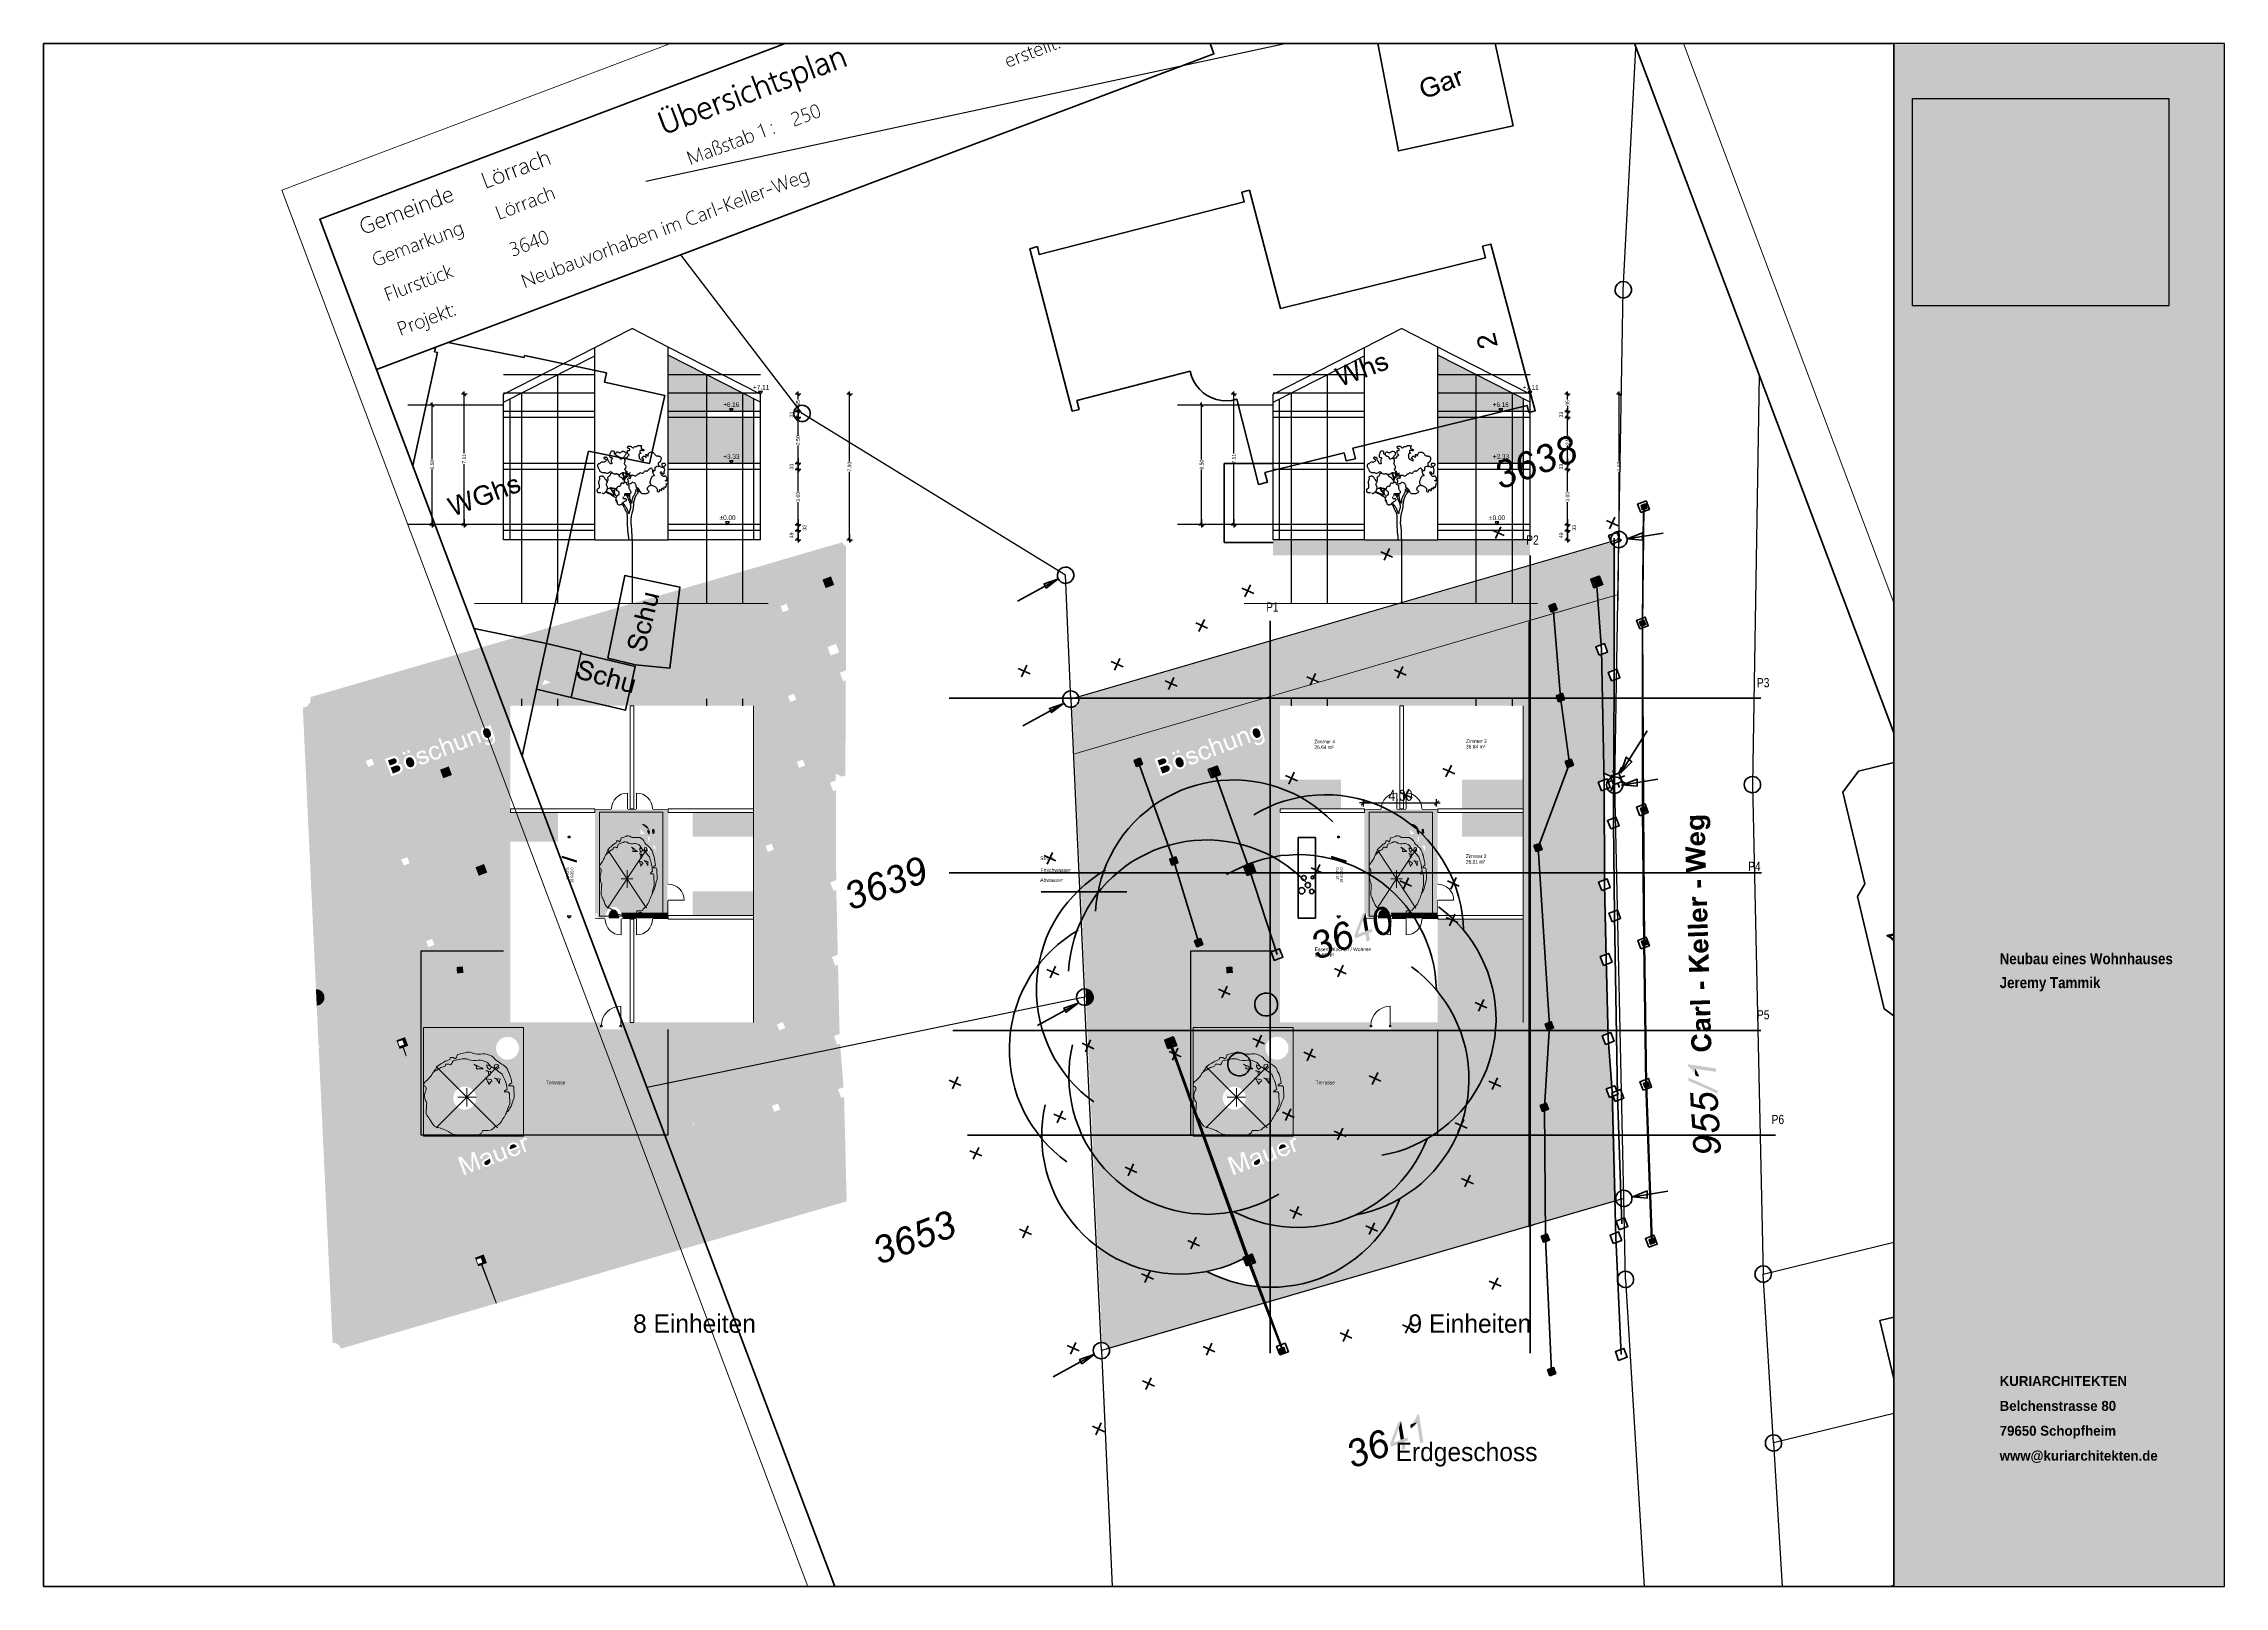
# Paper-space layout 'Layout1' of a CAD drawing. Header units: metres. Extents: x 0 to 0.594, y 0 to 0.42.
# The model-space entities are those that its viewports show. They can reach past a viewport. Long polylines and large blocks are cut down to what shows.
import ezdxf

# ---------------------------------------------------------------- set-up
doc = ezdxf.new("R2010")
doc.units = ezdxf.units.M
doc.header["$XCLIPFRAME"] = 2
doc.header["$PDMODE"] = 65
for name, pattern in [('ACAD_ISO14W100_S12', [9.9, 0, -9.9]), ('AUSGEZOGEN', [0]), ('PUNKT2_S9', [0.001, 0, -0.001]), ('VERDECKT2_S2', [0.27, 0.2, -0.07])]:
    doc.linetypes.add(name, pattern=pattern)
doc.layers.add('_65445', color=7, linetype='Continuous')
for name, color, linetype, lineweight in [('Allgemein01', 7, 'AUSGEZOGEN', 13), ('Beschriften', 7, 'AUSGEZOGEN', 13), ('Pixelfläche', 7, 'AUSGEZOGEN', 13), ('Standard', 7, 'AUSGEZOGEN', 25), ('XR$1$Allgemein01_1', 7, 'AUSGEZOGEN', 13), ('XR$1$Maßlinie 1_100', 7, 'AUSGEZOGEN', 13), ('XR$1$STANDARD_1', 7, 'AUSGEZOGEN', 25), ('XR$2$Allgemein01_1', 7, 'AUSGEZOGEN', 13), ('XR$2$Architektur Allgemein', 7, 'AUSGEZOGEN', 13), ('XR$2$Aussenanlagen_ Begrünung', 7, 'ACAD_ISO14W100_S12', 18), ('XR$2$Baum', 7, 'ACAD_ISO14W100_S12', 18), ('XR$2$Baum-Design-1', 7, 'ACAD_ISO14W100_S12', 18), ('XR$2$Baum-Design-2', 7, 'ACAD_ISO14W100_S12', 18), ('XR$2$Beschriften_1', 7, 'AUSGEZOGEN', 13), ('XR$2$Möblierung', 7, 'AUSGEZOGEN', 13), ('XR$2$STANDARD_1', 7, 'AUSGEZOGEN', 25), ('XR$2$Treppe', 7, 'AUSGEZOGEN', 13), ('XR$2$Tür', 7, 'AUSGEZOGEN', 13), ('XR$2$Tür 2D', 7, 'AUSGEZOGEN', 13), ('XR$2$Tür Eingang', 7, 'AUSGEZOGEN', 13), ('XR$2$Tür Eingang 2D', 7, 'AUSGEZOGEN', 13), ('XR$2$Wand Holz nicht tragend', 7, 'AUSGEZOGEN', 13), ('XR$2$Wand Holz tragend', 7, 'AUSGEZOGEN', 13)]:
    doc.layers.add(name, color=color, linetype=linetype, lineweight=lineweight)
doc.styles.add('ARIAL', font='arial.ttf')
doc.styles.add('Posterama Text Light', font='')
doc.styles.get('Posterama Text Light').set_extended_font_data('Posterama Text Light')
doc.dimstyles.new('DIMSTYLE_10', dxfattribs={"dimtxt": 0.2, "dimasz": 0.3, "dimexe": 0, "dimexo": 1e-06, "dimgap": 0.1, "dimtad": 0, "dimdec": 1, "dimlfac": 100, "dimrnd": 0.5, "dimzin": 4, "dimdsep": 46, "dimtxsty": 'ARIAL', "dimblk1": 'ALL_ML_STRICH', "dimblk2": 'ALL_ML_STRICH', "dimsah": 1, "dimcen": 0, "dimse1": 1, "dimse2": 1, "dimclrd": 7, "dimclre": 7, "dimclrt": 7, "dimadec": 0, "dimazin": 0, "dimtfac": 1, "dimtdec": 0, "dimtix": 1, "dimtmove": 2, "dimatfit": 3, "dimfxl": 0, "dimtzin": 0, "dimlwd": 0, "dimlwe": 25, "dimarcsym": 0})
doc.dimstyles.new('DIMSTYLE_2', dxfattribs={"dimtxt": 0.6, "dimasz": 0.4, "dimexe": 0, "dimexo": 1e-06, "dimgap": 0.3, "dimtad": 2, "dimrnd": 0.01, "dimzin": 4, "dimdsep": 46, "dimtxsty": 'ARIAL', "dimblk1": 'ALL_ML_STRICH', "dimblk2": 'ALL_ML_STRICH', "dimsah": 1, "dimcen": 0, "dimse1": 1, "dimse2": 1, "dimclrd": 7, "dimclre": 7, "dimclrt": 7, "dimadec": 0, "dimazin": 0, "dimtfac": 1, "dimtdec": 0, "dimtix": 1, "dimtmove": 2, "dimatfit": 3, "dimfxl": 0, "dimtzin": 0, "dimlwd": 0, "dimlwe": 25, "dimarcsym": 0})
doc.dimstyles.new('DIMSTYLE_3', dxfattribs={"dimtxt": 0.2, "dimasz": 0.3, "dimexe": 0, "dimexo": 1e-06, "dimgap": 0.1, "dimtad": 2, "dimdec": 1, "dimlfac": 100, "dimrnd": 0.5, "dimzin": 4, "dimdsep": 46, "dimtxsty": 'ARIAL', "dimblk1": 'ALL_ML_STRICH', "dimblk2": 'ALL_ML_STRICH', "dimsah": 1, "dimcen": 0, "dimse1": 1, "dimse2": 1, "dimclrd": 7, "dimclre": 7, "dimclrt": 7, "dimadec": 0, "dimazin": 0, "dimtfac": 1, "dimtdec": 0, "dimtix": 1, "dimtmove": 2, "dimatfit": 3, "dimfxl": 0, "dimtvp": 1.2, "dimtzin": 0, "dimlwd": 0, "dimlwe": 25, "dimarcsym": 0})
doc.dimstyles.new('DIMSTYLE_4', dxfattribs={"dimtxt": 0.2, "dimasz": 0.3, "dimexe": 0, "dimexo": 1e-06, "dimgap": 0.1, "dimtad": 0, "dimdec": 1, "dimlfac": 100, "dimrnd": 0.5, "dimzin": 4, "dimdsep": 46, "dimtxsty": 'ARIAL', "dimblk1": 'ALL_ML_STRICH', "dimblk2": 'ALL_ML_STRICH', "dimsah": 1, "dimcen": 0, "dimse1": 1, "dimse2": 1, "dimclrd": 7, "dimclre": 7, "dimclrt": 7, "dimadec": 0, "dimazin": 0, "dimtfac": 1, "dimtdec": 0, "dimtix": 1, "dimtmove": 2, "dimatfit": 3, "dimfxl": 0, "dimtvp": 1.2, "dimtzin": 0, "dimlwd": 0, "dimlwe": 25, "dimarcsym": 0})
doc.dimstyles.new('DIMSTYLE_5', dxfattribs={"dimtxt": 0.2, "dimasz": 0.3, "dimexe": 0, "dimexo": 1e-06, "dimgap": 0.1, "dimtad": 0, "dimrnd": 0.005, "dimzin": 4, "dimdsep": 46, "dimtxsty": 'ARIAL', "dimblk1": 'ALL_ML_STRICH', "dimblk2": 'ALL_ML_STRICH', "dimsah": 1, "dimcen": 0, "dimse1": 1, "dimse2": 1, "dimclrd": 7, "dimclre": 7, "dimclrt": 7, "dimadec": 0, "dimazin": 0, "dimtfac": 1, "dimtdec": 0, "dimtix": 1, "dimtmove": 2, "dimatfit": 3, "dimfxl": 0, "dimtzin": 0, "dimlwd": 0, "dimlwe": 25, "dimarcsym": 0})
doc.dimstyles.new('DIMSTYLE_6', dxfattribs={"dimtxt": 0.2, "dimasz": 0.3, "dimexe": 0, "dimexo": 1e-06, "dimgap": 0.1, "dimtad": 2, "dimdec": 1, "dimlfac": 100, "dimrnd": 0.5, "dimzin": 4, "dimdsep": 46, "dimtxsty": 'ARIAL', "dimblk1": 'ALL_ML_STRICH', "dimblk2": 'ALL_ML_STRICH', "dimsah": 1, "dimcen": 0, "dimse1": 1, "dimse2": 1, "dimclrd": 7, "dimclre": 7, "dimclrt": 7, "dimadec": 0, "dimazin": 0, "dimtfac": 1, "dimtdec": 0, "dimtix": 1, "dimtmove": 2, "dimatfit": 3, "dimfxl": 0, "dimtvp": 1.2, "dimtzin": 0, "dimlwd": 0, "dimlwe": 25, "dimarcsym": 0})
doc.dimstyles.new('DIMSTYLE_7', dxfattribs={"dimtxt": 0.2, "dimasz": 0.3, "dimexe": 0, "dimexo": 1e-06, "dimgap": 0.1, "dimtad": 0, "dimrnd": 0.005, "dimzin": 4, "dimdsep": 46, "dimtxsty": 'ARIAL', "dimblk1": 'ALL_ML_STRICH', "dimblk2": 'ALL_ML_STRICH', "dimsah": 1, "dimcen": 0, "dimse1": 1, "dimse2": 1, "dimclrd": 7, "dimclre": 7, "dimclrt": 7, "dimadec": 0, "dimazin": 0, "dimtfac": 1, "dimtdec": 0, "dimtix": 1, "dimtmove": 2, "dimatfit": 3, "dimfxl": 0, "dimtzin": 0, "dimlwd": 0, "dimlwe": 25, "dimarcsym": 0})
doc.dimstyles.new('DIMSTYLE_8', dxfattribs={"dimtxt": 0.2, "dimasz": 0.3, "dimexe": 0, "dimexo": 1e-06, "dimgap": 0.1, "dimtad": 0, "dimdec": 1, "dimlfac": 100, "dimrnd": 0.5, "dimzin": 4, "dimdsep": 46, "dimtxsty": 'ARIAL', "dimblk1": 'ALL_ML_STRICH', "dimblk2": 'ALL_ML_STRICH', "dimsah": 1, "dimcen": 0, "dimse1": 1, "dimse2": 1, "dimclrd": 7, "dimclre": 7, "dimclrt": 7, "dimadec": 0, "dimazin": 0, "dimtfac": 1, "dimtdec": 0, "dimtix": 1, "dimtmove": 2, "dimatfit": 3, "dimfxl": 0, "dimtzin": 0, "dimlwd": 0, "dimlwe": 25, "dimarcsym": 0})
doc.dimstyles.new('DIMSTYLE_9', dxfattribs={"dimtxt": 0.2, "dimasz": 0.3, "dimexe": 0, "dimexo": 1e-06, "dimgap": 0.1, "dimtad": 0, "dimdec": 1, "dimlfac": 100, "dimrnd": 0.5, "dimzin": 4, "dimdsep": 46, "dimtxsty": 'ARIAL', "dimblk1": 'ALL_ML_STRICH', "dimblk2": 'ALL_ML_STRICH', "dimsah": 1, "dimcen": 0, "dimse1": 1, "dimse2": 1, "dimclrd": 7, "dimclre": 7, "dimclrt": 7, "dimadec": 0, "dimazin": 0, "dimtfac": 1, "dimtdec": 0, "dimtix": 1, "dimtmove": 2, "dimatfit": 3, "dimfxl": 0, "dimtvp": 1.2, "dimtzin": 0, "dimlwd": 0, "dimlwe": 25, "dimarcsym": 0})
picture_1 = doc.add_image_def('image7.png', size_in_pixel=(1433, 1153))
picture_2 = doc.add_image_def('image1.png', size_in_pixel=(612, 149))
picture_3 = doc.add_image_def('image4.jpg', size_in_pixel=(490, 507))
picture_4 = doc.add_image_def('image5.jpg', size_in_pixel=(490, 507))
picture_5 = doc.add_image_def('image6.jpg', size_in_pixel=(256, 256))

# ---------------------------------------------------------------- blocks, each defined once
blk = doc.blocks.new('ALL_ML_STRICH')
at = {"color": 0, "linetype": 'ByBlock', "lineweight": -2}
for p, q in [((-1, 0), (0.5, 0)), ((-0.3, -0.3), (0.3, 0.3)), ((0, -0.5), (0, 0.5))]:
    blk.add_line(p, q, dxfattribs=at)
blk = doc.blocks.new('*D10')
at = {"layer": 'DEFPOINTS', "color": 7, "linetype": 'AUSGEZOGEN', "lineweight": 25, "transparency": 33554687}
for p in [(163.71, 40.81), (163.71, 40.5), (167.71, 40.5)]:
    blk.add_point(p, dxfattribs=at)
at = {"layer": 'XR$1$Maßlinie 1_100', "color": 7, "linetype": 'AUSGEZOGEN', "lineweight": -2, "transparency": 33554687}
blk.add_line((163.71, 40.81), (167.71, 40.81), dxfattribs=at)
at = {"layer": 'XR$1$Maßlinie 1_100', "color": 7, "linetype": 'AUSGEZOGEN', "lineweight": 25, "transparency": 33554687, "xscale": 0.4, "yscale": 0.4, "zscale": 0.4, "rotation": 180}
blk.add_blockref('ALL_ML_STRICH', (163.71, 40.81), dxfattribs=at)
at = {"layer": 'XR$1$Maßlinie 1_100', "color": 7, "linetype": 'AUSGEZOGEN', "lineweight": 25, "transparency": 33554687, "xscale": 0.4, "yscale": 0.4, "zscale": 0.4}
blk.add_blockref('ALL_ML_STRICH', (167.71, 40.81), dxfattribs=at)
at = {"layer": 'XR$1$Maßlinie 1_100', "color": 7, "linetype": 'AUSGEZOGEN', "lineweight": 25, "transparency": 33554687, "insert": (165.74, 41.22), "char_height": 0.6, "width": 1.92, "attachment_point": 5, "style": 'ARIAL'}
blk.add_mtext('\\W0.80;\\A1;{\\A1;{4.00\\H0.396000;\\S^ ;}}', dxfattribs=at)
blk = doc.blocks.new('AUA-BAUM__$F1', base_point=(2.36, 42.12))
at = {"layer": 'XR$2$Baum-Design-1', "color": 7, "linetype": 'AUSGEZOGEN', "lineweight": 13, "transparency": 33554687}
blk.add_3dface([(0.69, 40.46), (4.03, 43.79), (4.03, 43.79, 5), (0.69, 40.46, 5)], dxfattribs=at)
at = {"layer": 'XR$2$Baum-Design-2', "color": 7, "linetype": 'AUSGEZOGEN', "lineweight": 13, "transparency": 33554687}
blk.add_3dface([(4.03, 40.46), (0.69, 43.79), (0.69, 43.79, 5), (4.03, 40.46, 5)], dxfattribs=at)
blk = doc.blocks.new('AUA-BAUM__$F2', base_point=(2.36, 42.12))
at = {"layer": 'XR$2$Baum', "transparency": 33554687}
for p, q in [((0.58, 43.57), (0.57, 43.5)), ((3.43, 43.1), (3.35, 43.15)), ((3.47, 43.55), (3.39, 43.56)), ((3.58, 43.63), (3.64, 43.69)), ((3.9, 43.15), (3.84, 43.17)), ((4.03, 43.69), (4.09, 43.72)), ((0.14, 41.21), (0.16, 41.71)), ((4.62, 41.38), (4.52, 41.3))]:
    blk.add_line(p, q, dxfattribs=at)
for points in [[(0.16, 41.71), (0.18, 41.8), (0.14, 41.89), (0.08, 41.97), (0.06, 42.06), (0.04, 42.2), (0.04, 42.28), (0.08, 42.37), (0.1, 42.46), (0.14, 42.53), (0.14, 42.63), (0.1, 42.7), (0.02, 42.72), (0, 42.84), (0.04, 42.92), (0.24, 43.11), (0.34, 43.22), (0.42, 43.31), (0.46, 43.39), (0.51, 43.46), (0.63, 43.55), (0.73, 43.6), (0.83, 43.67), (0.93, 43.74), (1.01, 43.76), (1.17, 43.82), (1.21, 43.93), (1.29, 43.93), (1.37, 43.93), (1.47, 43.88), (1.54, 43.95), (1.56, 44.01), (1.6, 44.1), (1.78, 44.14), (1.92, 44.17), (2.02, 44.19), (2.1, 44.22), (2.24, 44.22), (2.36, 44.21), (2.48, 44.15), (2.55, 44.14), (2.69, 44.12), (2.85, 44.12), (2.97, 44.14), (3.09, 44.14), (3.21, 44.12), (3.35, 44.07), (3.47, 44.01), (3.56, 43.93), (3.64, 43.82), (3.74, 43.76), (3.88, 43.67), (4, 43.58), (4.08, 43.53), (4.2, 43.44), (4.28, 43.37), (4.32, 43.29), (4.36, 43.18), (4.4, 43.11), (4.44, 43.03), (4.47, 42.92), (4.51, 42.79), (4.53, 42.66), (4.55, 42.56), (4.42, 42.47), (4.38, 42.41), (4.49, 42.41), (4.61, 42.41), (4.67, 42.32), (4.67, 42.2), (4.67, 42.13), (4.67, 42.06), (4.69, 41.99), (4.69, 41.9), (4.69, 41.83), (4.69, 41.75), (4.63, 41.61), (4.59, 41.51), (4.55, 41.4), (4.51, 41.28), (4.46, 41.18), (4.42, 41.11), (4.38, 41.04), (4.3, 40.93), (4.26, 40.83), (4.16, 40.71), (4.02, 40.59), (3.88, 40.5), (3.78, 40.42), (3.7, 40.35), (3.62, 40.33), (3.52, 40.31), (3.43, 40.31), (3.33, 40.31), (3.21, 40.31), (3.19, 40.24), (3.15, 40.17), (2.99, 40.07), (2.81, 40.03), (2.69, 40.02), (2.59, 40), (2.49, 40), (2.36, 40), (2.28, 40), (2.16, 40.02), (2.02, 40.03), (1.9, 40.05), (1.8, 40.07), (1.72, 40.09), (1.64, 40.1), (1.56, 40.12), (1.49, 40.16), (1.37, 40.24), (1.25, 40.31), (1.15, 40.35), (1.07, 40.38), (0.99, 40.4), (0.91, 40.43), (0.79, 40.47), (0.71, 40.48), (0.59, 40.55), (0.48, 40.67), (0.42, 40.76), (0.38, 40.85), (0.32, 40.92), (0.28, 41), (0.22, 41.07), (0.18, 41.14), (0.14, 41.21)], [(0.58, 43.57), (0.66, 43.65), (0.7, 43.74), (0.76, 43.81), (0.88, 43.9), (0.98, 43.95), (1.08, 44.02), (1.18, 44.09), (1.26, 44.1), (1.42, 44.17), (1.45, 44.28), (1.53, 44.28), (1.61, 44.28), (1.71, 44.22), (1.79, 44.29), (1.81, 44.36), (1.85, 44.45), (2.03, 44.48), (2.17, 44.52), (2.27, 44.54), (2.35, 44.57), (2.48, 44.57), (2.6, 44.55), (2.72, 44.5), (2.8, 44.48), (2.94, 44.47), (3.1, 44.47), (3.22, 44.48), (3.34, 44.48), (3.45, 44.47), (3.59, 44.41), (3.71, 44.36), (3.81, 44.28), (3.89, 44.17), (3.99, 44.1), (4.13, 44.02), (4.25, 43.93), (4.33, 43.88), (4.44, 43.79), (4.52, 43.72), (4.56, 43.64), (4.6, 43.53), (4.64, 43.46), (4.68, 43.38), (4.72, 43.27), (4.76, 43.13), (4.78, 43.01), (4.8, 42.91), (4.66, 42.82), (4.62, 42.75), (4.74, 42.75), (4.86, 42.75), (4.92, 42.67), (4.92, 42.55), (4.92, 42.48), (4.92, 42.41), (4.94, 42.34), (4.94, 42.25), (4.94, 42.18), (4.94, 42.1), (4.88, 41.96), (4.84, 41.85), (4.8, 41.75), (4.76, 41.63), (4.7, 41.52), (4.66, 41.46), (4.62, 41.39), (4.62, 41.38)], [(2.73, 43.93), (2.97, 43.82), (3.09, 43.74), (3.17, 43.72), (3.25, 43.67), (3.15, 43.67), (3.07, 43.67), (2.99, 43.67), (2.87, 43.67), (2.89, 43.77), (2.85, 43.84), (2.77, 43.91)], [(3.35, 43.15), (3.45, 43.13), (3.54, 43.1), (3.62, 43.08), (3.7, 43.06), (3.72, 42.99), (3.64, 42.94), (3.56, 42.82), (3.54, 42.91), (3.48, 42.99), (3.43, 43.1)], [(3.39, 43.56), (3.64, 43.53), (3.64, 43.43), (3.62, 43.36), (3.58, 43.29), (3.54, 43.39), (3.54, 43.5), (3.47, 43.55)], [(3.58, 43.63), (3.5, 43.7), (3.45, 43.79), (3.45, 43.88), (3.54, 43.84), (3.64, 43.82), (3.68, 43.76), (3.64, 43.69)], [(3.84, 43.17), (3.96, 43.1), (4.06, 42.98), (4.14, 42.87), (4.14, 42.94), (4.14, 43.01), (4.16, 43.1), (4.06, 43.13), (3.98, 43.13), (3.9, 43.15)], [(4.09, 43.72), (4.07, 43.84), (4.03, 43.91), (3.87, 43.89), (3.85, 43.77), (3.89, 43.7), (3.97, 43.62), (4.03, 43.69)]]:
    blk.add_lwpolyline(points, dxfattribs=at)
at = {"layer": 'XR$2$Baum', "color": 7, "linetype": 'AUSGEZOGEN', "lineweight": 13, "transparency": 33554687}
image = blk.add_image(picture_3, insert=(0, 40), size_in_units=(5.44, 5.92), dxfattribs=at)
image.set_boundary_path([(-0.5, 506.5), (489.5, 506.5), (489.5, -0.5), (-0.5, -0.5), (-0.5, 506.5)])
image.dxf.flags = 15
image = blk.add_image(picture_4, insert=(0, 40), size_in_units=(5.44, 5.92), dxfattribs=at)
image.set_boundary_path([(-0.5, 506.5), (489.5, 506.5), (489.5, -0.5), (-0.5, -0.5), (-0.5, 506.5)])
image.dxf.flags = 15
blk = doc.blocks.new('AUA-BAUM__$F3', base_point=(2.36, 42.12))
at = {"layer": 'XR$2$Architektur Allgemein', "color": 7, "linetype": 'PUNKT2_S9', "lineweight": 13, "transparency": 33554687}
for p, q in [((1.86, 42.12), (2.86, 42.12)), ((2.36, 41.62), (2.36, 42.62))]:
    blk.add_line(p, q, dxfattribs=at)
blk = doc.blocks.new('COMPLEX_KOTENVERMASSUNG_0')
at = {"layer": 'XR$2$STANDARD_1', "color": 7, "linetype": 'AUSGEZOGEN', "lineweight": 25, "transparency": 33554687}
for p, q in [((172.9, 63.22), (172.69, 63.22)), ((172.69, 63.22), (172.8, 63.07)), ((172.8, 63.07), (172.9, 63.22)), ((172.8, 63.07), (172.8, 63.07)), ((172.8, 63.07), (172.8, 63.07)), ((172.8, 63.07), (172.8, 63.07)), ((172.8, 63.07), (172.8, 63.07)), ((171.31, 62.27), (171.1, 62.27)), ((171.1, 62.27), (171.2, 62.12)), ((171.2, 62.12), (171.31, 62.27)), ((171.2, 62.12), (171.2, 62.12)), ((171.2, 62.12), (171.2, 62.12)), ((171.2, 62.12), (171.2, 62.12)), ((171.2, 62.12), (171.2, 62.12)), ((171.31, 59.44), (171.1, 59.44)), ((171.1, 59.44), (171.2, 59.29)), ((171.2, 59.29), (171.31, 59.44)), ((171.2, 59.29), (171.2, 59.29)), ((171.2, 59.29), (171.2, 59.29)), ((171.2, 59.29), (171.2, 59.29)), ((171.2, 59.29), (171.2, 59.29)), ((171.1, 56.11), (170.89, 56.11)), ((170.89, 56.11), (170.99, 55.96)), ((170.99, 55.96), (171.1, 56.11)), ((170.99, 55.96), (170.99, 55.96)), ((170.99, 55.96), (170.99, 55.96)), ((170.99, 55.96), (170.99, 55.96)), ((170.99, 55.96), (170.99, 55.96))]:
    blk.add_line(p, q, dxfattribs=at)
at = {"layer": 'XR$2$STANDARD_1', "color": 7, "linetype": 'AUSGEZOGEN', "lineweight": 25, "transparency": 33554687, "char_height": 0.25, "attachment_point": 7, "style": 'ARIAL'}
for s, insert, width in [('\\W0.96;+7.11', (172.39, 63.32), 1.0028), ('\\W0.98;+6.16', (170.77, 62.37), 1.0053), ('\\W1.00;+3.33', (170.77, 59.54), 1.0079), ('\\W1.00;±0.00', (170.57, 56.21), 0.9958)]:
    blk.add_mtext(s, dxfattribs=dict(at, insert=insert, width=width))
blk = doc.blocks.new('*D17')
at = {"layer": 'DEFPOINTS', "color": 7, "linetype": 'AUSGEZOGEN', "lineweight": 25, "transparency": 33554687}
for p in [(163.77, 55.63), (172.8, 55.14), (174.84, 55.14)]:
    blk.add_point(p, dxfattribs=at)
at = {"layer": 'XR$2$STANDARD_1', "color": 7, "linetype": 'AUSGEZOGEN', "lineweight": -2, "transparency": 33554687}
blk.add_line((174.84, 55.14), (174.84, 55.63), dxfattribs=at)
at = {"layer": 'XR$2$STANDARD_1', "color": 7, "linetype": 'AUSGEZOGEN', "lineweight": 25, "transparency": 33554687, "xscale": 0.3, "yscale": 0.3, "zscale": 0.3}
for p, rotation in [((174.84, 55.63), 90), ((174.84, 55.14), 270)]:
    blk.add_blockref('ALL_ML_STRICH', p, dxfattribs=dict(at, rotation=rotation))
at = {"layer": 'XR$2$STANDARD_1', "color": 7, "linetype": 'AUSGEZOGEN', "lineweight": 25, "transparency": 33554687, "insert": (174.49, 55.38), "char_height": 0.2, "width": 0.6667, "attachment_point": 5, "rotation": 90, "style": 'ARIAL'}
blk.add_mtext('\\W0.83;\\A1;{\\A1;{49\\H0.132000;\\S^ ;}}', dxfattribs=at)
blk = doc.blocks.new('*D18')
at = {"layer": 'DEFPOINTS', "color": 7, "linetype": 'AUSGEZOGEN', "lineweight": 25, "transparency": 33554687}
for p in [(163.77, 55.96), (163.77, 55.63), (174.84, 55.63)]:
    blk.add_point(p, dxfattribs=at)
at = {"layer": 'XR$2$STANDARD_1', "color": 7, "linetype": 'AUSGEZOGEN', "lineweight": -2, "transparency": 33554687}
blk.add_line((174.84, 55.63), (174.84, 55.96), dxfattribs=at)
at = {"layer": 'XR$2$STANDARD_1', "color": 7, "linetype": 'AUSGEZOGEN', "lineweight": 25, "transparency": 33554687, "xscale": 0.3, "yscale": 0.3, "zscale": 0.3}
for p, rotation in [((174.84, 55.96), 90), ((174.84, 55.63), 270)]:
    blk.add_blockref('ALL_ML_STRICH', p, dxfattribs=dict(at, rotation=rotation))
at = {"layer": 'XR$2$STANDARD_1', "color": 7, "linetype": 'AUSGEZOGEN', "lineweight": 25, "transparency": 33554687, "insert": (175.2, 55.79), "char_height": 0.2, "width": 0.6667, "attachment_point": 5, "rotation": 90, "style": 'ARIAL'}
blk.add_mtext('\\W0.83;\\A1;{\\A1;{33\\H0.132000;\\S^ ;}}', dxfattribs=at)
blk = doc.blocks.new('*D19')
at = {"layer": 'DEFPOINTS', "color": 7, "linetype": 'AUSGEZOGEN', "lineweight": 25, "transparency": 33554687}
for p in [(163.77, 58.96), (163.77, 55.96), (174.84, 55.96)]:
    blk.add_point(p, dxfattribs=at)
at = {"layer": 'XR$2$STANDARD_1', "color": 7, "linetype": 'AUSGEZOGEN', "lineweight": -2, "transparency": 33554687}
for p, q in [((174.84, 57.76), (174.84, 58.96)), ((174.84, 55.96), (174.84, 57.19))]:
    blk.add_line(p, q, dxfattribs=at)
at = {"layer": 'XR$2$STANDARD_1', "color": 7, "linetype": 'AUSGEZOGEN', "lineweight": 25, "transparency": 33554687, "xscale": 0.3, "yscale": 0.3, "zscale": 0.3}
for p, rotation in [((174.84, 58.96), 90), ((174.84, 55.96), 270)]:
    blk.add_blockref('ALL_ML_STRICH', p, dxfattribs=dict(at, rotation=rotation))
at = {"layer": 'XR$2$STANDARD_1', "color": 7, "linetype": 'AUSGEZOGEN', "lineweight": 25, "transparency": 33554687, "insert": (174.84, 57.48), "char_height": 0.2, "width": 0.6667, "attachment_point": 5, "rotation": 90, "style": 'ARIAL'}
blk.add_mtext('\\W0.83;\\A1;{\\A1;{3.00\\H0.132000;\\S^ ;}}', dxfattribs=at)
blk = doc.blocks.new('*D20')
at = {"layer": 'DEFPOINTS', "color": 7, "linetype": 'AUSGEZOGEN', "lineweight": 25, "transparency": 33554687}
for p in [(163.77, 59.29), (163.77, 58.96), (174.84, 58.96)]:
    blk.add_point(p, dxfattribs=at)
at = {"layer": 'XR$2$STANDARD_1', "color": 7, "linetype": 'AUSGEZOGEN', "lineweight": -2, "transparency": 33554687}
blk.add_line((174.84, 58.96), (174.84, 59.29), dxfattribs=at)
at = {"layer": 'XR$2$STANDARD_1', "color": 7, "linetype": 'AUSGEZOGEN', "lineweight": 25, "transparency": 33554687, "xscale": 0.3, "yscale": 0.3, "zscale": 0.3}
for p, rotation in [((174.84, 59.29), 90), ((174.84, 58.96), 270)]:
    blk.add_blockref('ALL_ML_STRICH', p, dxfattribs=dict(at, rotation=rotation))
at = {"layer": 'XR$2$STANDARD_1', "color": 7, "linetype": 'AUSGEZOGEN', "lineweight": 25, "transparency": 33554687, "insert": (174.49, 59.12), "char_height": 0.2, "width": 0.6667, "attachment_point": 5, "rotation": 90, "style": 'ARIAL'}
blk.add_mtext('\\W0.83;\\A1;{\\A1;{33\\H0.132000;\\S^ ;}}', dxfattribs=at)
blk = doc.blocks.new('*D21')
at = {"layer": 'DEFPOINTS', "color": 7, "linetype": 'AUSGEZOGEN', "lineweight": 25, "transparency": 33554687}
for p in [(163.77, 61.79), (163.77, 59.29), (174.84, 59.29)]:
    blk.add_point(p, dxfattribs=at)
at = {"layer": 'XR$2$STANDARD_1', "color": 7, "linetype": 'AUSGEZOGEN', "lineweight": -2, "transparency": 33554687}
for p, q in [((174.84, 60.84), (174.84, 61.79)), ((174.84, 59.29), (174.84, 60.27))]:
    blk.add_line(p, q, dxfattribs=at)
at = {"layer": 'XR$2$STANDARD_1', "color": 7, "linetype": 'AUSGEZOGEN', "lineweight": 25, "transparency": 33554687, "xscale": 0.3, "yscale": 0.3, "zscale": 0.3}
for p, rotation in [((174.84, 61.79), 90), ((174.84, 59.29), 270)]:
    blk.add_blockref('ALL_ML_STRICH', p, dxfattribs=dict(at, rotation=rotation))
at = {"layer": 'XR$2$STANDARD_1', "color": 7, "linetype": 'AUSGEZOGEN', "lineweight": 25, "transparency": 33554687, "insert": (174.84, 60.56), "char_height": 0.2, "width": 0.6667, "attachment_point": 5, "rotation": 90, "style": 'ARIAL'}
blk.add_mtext('\\W0.83;\\A1;{\\A1;{2.50\\H0.132000;\\S^ ;}}', dxfattribs=at)
blk = doc.blocks.new('*D22')
at = {"layer": 'DEFPOINTS', "color": 7, "linetype": 'AUSGEZOGEN', "lineweight": 25, "transparency": 33554687}
for p in [(163.77, 62.12), (163.77, 61.79), (174.84, 61.79)]:
    blk.add_point(p, dxfattribs=at)
at = {"layer": 'XR$2$STANDARD_1', "color": 7, "linetype": 'AUSGEZOGEN', "lineweight": -2, "transparency": 33554687}
blk.add_line((174.84, 61.79), (174.84, 62.12), dxfattribs=at)
at = {"layer": 'XR$2$STANDARD_1', "color": 7, "linetype": 'AUSGEZOGEN', "lineweight": 25, "transparency": 33554687, "xscale": 0.3, "yscale": 0.3, "zscale": 0.3}
for p, rotation in [((174.84, 62.12), 90), ((174.84, 61.79), 270)]:
    blk.add_blockref('ALL_ML_STRICH', p, dxfattribs=dict(at, rotation=rotation))
at = {"layer": 'XR$2$STANDARD_1', "color": 7, "linetype": 'AUSGEZOGEN', "lineweight": 25, "transparency": 33554687, "insert": (174.49, 61.95), "char_height": 0.2, "width": 0.6667, "attachment_point": 5, "rotation": 90, "style": 'ARIAL'}
blk.add_mtext('\\W0.83;\\A1;{\\A1;{33\\H0.132000;\\S^ ;}}', dxfattribs=at)
blk = doc.blocks.new('*D23')
at = {"layer": 'DEFPOINTS', "color": 7, "linetype": 'AUSGEZOGEN', "lineweight": 25, "transparency": 33554687}
for p in [(172.8, 63.07), (163.77, 62.12), (174.84, 62.12)]:
    blk.add_point(p, dxfattribs=at)
at = {"layer": 'XR$2$STANDARD_1', "color": 7, "linetype": 'AUSGEZOGEN', "lineweight": -2, "transparency": 33554687}
for p, q in [((174.84, 62.87), (174.84, 63.07)), ((174.84, 62.12), (174.84, 62.31))]:
    blk.add_line(p, q, dxfattribs=at)
at = {"layer": 'XR$2$STANDARD_1', "color": 7, "linetype": 'AUSGEZOGEN', "lineweight": 25, "transparency": 33554687, "xscale": 0.3, "yscale": 0.3, "zscale": 0.3}
for p, rotation in [((174.84, 63.07), 90), ((174.84, 62.12), 270)]:
    blk.add_blockref('ALL_ML_STRICH', p, dxfattribs=dict(at, rotation=rotation))
at = {"layer": 'XR$2$STANDARD_1', "color": 7, "linetype": 'AUSGEZOGEN', "lineweight": 25, "transparency": 33554687, "insert": (174.84, 62.59), "char_height": 0.2, "width": 0.6667, "attachment_point": 5, "rotation": 90, "style": 'ARIAL'}
blk.add_mtext('\\W0.83;\\A1;{\\A1;{95\\H0.132000;\\S^ ;}}', dxfattribs=at)
blk = doc.blocks.new('*D24')
at = {"layer": 'DEFPOINTS', "color": 7, "linetype": 'AUSGEZOGEN', "lineweight": 25, "transparency": 33554687}
for p in [(153.59, 62.46), (153.59, 55.96), (154.91, 55.96)]:
    blk.add_point(p, dxfattribs=at)
at = {"layer": 'XR$2$STANDARD_1', "color": 7, "linetype": 'AUSGEZOGEN', "lineweight": -2, "transparency": 33554687}
for p, q in [((154.91, 59.51), (154.91, 62.46)), ((154.91, 55.96), (154.91, 58.94))]:
    blk.add_line(p, q, dxfattribs=at)
at = {"layer": 'XR$2$STANDARD_1', "color": 7, "linetype": 'AUSGEZOGEN', "lineweight": 25, "transparency": 33554687, "xscale": 0.3, "yscale": 0.3, "zscale": 0.3}
for p, rotation in [((154.91, 62.46), 90), ((154.91, 55.96), 270)]:
    blk.add_blockref('ALL_ML_STRICH', p, dxfattribs=dict(at, rotation=rotation))
at = {"layer": 'XR$2$STANDARD_1', "color": 7, "linetype": 'AUSGEZOGEN', "lineweight": 25, "transparency": 33554687, "insert": (154.91, 59.23), "char_height": 0.2, "width": 0.6667, "attachment_point": 5, "rotation": 90, "style": 'ARIAL'}
blk.add_mtext('\\W0.83;\\A1;{\\A1;{6.50\\H0.132000;\\S^ ;}}', dxfattribs=at)
blk = doc.blocks.new('*D25')
at = {"layer": 'DEFPOINTS', "color": 7, "linetype": 'AUSGEZOGEN', "lineweight": 25, "transparency": 33554687}
for p in [(172.8, 63.07), (163.77, 55.14), (177.65, 55.14)]:
    blk.add_point(p, dxfattribs=at)
at = {"layer": 'XR$2$STANDARD_1', "color": 7, "linetype": 'AUSGEZOGEN', "lineweight": -2, "transparency": 33554687}
for p, q in [((177.65, 59.4), (177.65, 63.07)), ((177.65, 55.14), (177.65, 58.84))]:
    blk.add_line(p, q, dxfattribs=at)
at = {"layer": 'XR$2$STANDARD_1', "color": 7, "linetype": 'AUSGEZOGEN', "lineweight": 25, "transparency": 33554687, "xscale": 0.3, "yscale": 0.3, "zscale": 0.3}
for p, rotation in [((177.65, 63.07), 90), ((177.65, 55.14), 270)]:
    blk.add_blockref('ALL_ML_STRICH', p, dxfattribs=dict(at, rotation=rotation))
at = {"layer": 'XR$2$STANDARD_1', "color": 7, "linetype": 'AUSGEZOGEN', "lineweight": 25, "transparency": 33554687, "insert": (177.65, 59.12), "char_height": 0.2, "width": 0.6667, "attachment_point": 5, "rotation": 90, "style": 'ARIAL'}
blk.add_mtext('\\W0.83;\\A1;{\\A1;{7.93\\H0.132000;\\S^ ;}}', dxfattribs=at)
blk = doc.blocks.new('COMPLEX_KOTENVERMASSUNG_1')
at = {"layer": 'XR$2$STANDARD_1', "color": 7, "linetype": 'AUSGEZOGEN', "lineweight": 25, "transparency": 33554687}
for p, q in [((130.98, 63.22), (130.77, 63.22)), ((130.77, 63.22), (130.88, 63.07)), ((130.88, 63.07), (130.98, 63.22)), ((130.88, 63.07), (130.88, 63.07)), ((130.88, 63.07), (130.88, 63.07)), ((130.88, 63.07), (130.88, 63.07)), ((130.88, 63.07), (130.88, 63.07)), ((129.39, 62.27), (129.18, 62.27)), ((129.18, 62.27), (129.28, 62.12)), ((129.28, 62.12), (129.39, 62.27)), ((129.28, 62.12), (129.28, 62.12)), ((129.28, 62.12), (129.28, 62.12)), ((129.28, 62.12), (129.28, 62.12)), ((129.28, 62.12), (129.28, 62.12)), ((129.39, 59.44), (129.18, 59.44)), ((129.18, 59.44), (129.28, 59.29)), ((129.28, 59.29), (129.39, 59.44)), ((129.28, 59.29), (129.28, 59.29)), ((129.28, 59.29), (129.28, 59.29)), ((129.28, 59.29), (129.28, 59.29)), ((129.28, 59.29), (129.28, 59.29)), ((129.18, 56.11), (128.97, 56.11)), ((128.97, 56.11), (129.07, 55.96)), ((129.07, 55.96), (129.18, 56.11)), ((129.07, 55.96), (129.07, 55.96)), ((129.07, 55.96), (129.07, 55.96)), ((129.07, 55.96), (129.07, 55.96)), ((129.07, 55.96), (129.07, 55.96))]:
    blk.add_line(p, q, dxfattribs=at)
at = {"layer": 'XR$2$STANDARD_1', "color": 7, "linetype": 'AUSGEZOGEN', "lineweight": 25, "transparency": 33554687, "char_height": 0.25, "attachment_point": 7, "style": 'ARIAL'}
for s, insert, width in [('\\W0.96;+7.11', (130.47, 63.32), 1.0028), ('\\W0.98;+6.16', (128.85, 62.37), 1.0053), ('\\W1.00;+3.33', (128.85, 59.54), 1.0079), ('\\W1.00;±0.00', (128.65, 56.21), 0.9958)]:
    blk.add_mtext(s, dxfattribs=dict(at, insert=insert, width=width))
blk = doc.blocks.new('*D27')
at = {"layer": 'DEFPOINTS', "color": 7, "linetype": 'AUSGEZOGEN', "lineweight": 25, "transparency": 33554687}
for p in [(121.85, 55.63), (130.88, 55.14), (132.92, 55.14)]:
    blk.add_point(p, dxfattribs=at)
at = {"layer": 'XR$2$STANDARD_1', "color": 7, "linetype": 'AUSGEZOGEN', "lineweight": -2, "transparency": 33554687}
blk.add_line((132.92, 55.14), (132.92, 55.63), dxfattribs=at)
at = {"layer": 'XR$2$STANDARD_1', "color": 7, "linetype": 'AUSGEZOGEN', "lineweight": 25, "transparency": 33554687, "xscale": 0.3, "yscale": 0.3, "zscale": 0.3}
for p, rotation in [((132.92, 55.63), 90), ((132.92, 55.14), 270)]:
    blk.add_blockref('ALL_ML_STRICH', p, dxfattribs=dict(at, rotation=rotation))
at = {"layer": 'XR$2$STANDARD_1', "color": 7, "linetype": 'AUSGEZOGEN', "lineweight": 25, "transparency": 33554687, "insert": (132.57, 55.38), "char_height": 0.2, "width": 0.6667, "attachment_point": 5, "rotation": 90, "style": 'ARIAL'}
blk.add_mtext('\\W0.83;\\A1;{\\A1;{49\\H0.132000;\\S^ ;}}', dxfattribs=at)
blk = doc.blocks.new('*D28')
at = {"layer": 'DEFPOINTS', "color": 7, "linetype": 'AUSGEZOGEN', "lineweight": 25, "transparency": 33554687}
for p in [(121.85, 55.96), (121.85, 55.63), (132.92, 55.63)]:
    blk.add_point(p, dxfattribs=at)
at = {"layer": 'XR$2$STANDARD_1', "color": 7, "linetype": 'AUSGEZOGEN', "lineweight": -2, "transparency": 33554687}
blk.add_line((132.92, 55.63), (132.92, 55.96), dxfattribs=at)
at = {"layer": 'XR$2$STANDARD_1', "color": 7, "linetype": 'AUSGEZOGEN', "lineweight": 25, "transparency": 33554687, "xscale": 0.3, "yscale": 0.3, "zscale": 0.3}
for p, rotation in [((132.92, 55.96), 90), ((132.92, 55.63), 270)]:
    blk.add_blockref('ALL_ML_STRICH', p, dxfattribs=dict(at, rotation=rotation))
at = {"layer": 'XR$2$STANDARD_1', "color": 7, "linetype": 'AUSGEZOGEN', "lineweight": 25, "transparency": 33554687, "insert": (133.28, 55.79), "char_height": 0.2, "width": 0.6667, "attachment_point": 5, "rotation": 90, "style": 'ARIAL'}
blk.add_mtext('\\W0.83;\\A1;{\\A1;{33\\H0.132000;\\S^ ;}}', dxfattribs=at)
blk = doc.blocks.new('*D29')
at = {"layer": 'DEFPOINTS', "color": 7, "linetype": 'AUSGEZOGEN', "lineweight": 25, "transparency": 33554687}
for p in [(121.85, 58.96), (121.85, 55.96), (132.92, 55.96)]:
    blk.add_point(p, dxfattribs=at)
at = {"layer": 'XR$2$STANDARD_1', "color": 7, "linetype": 'AUSGEZOGEN', "lineweight": -2, "transparency": 33554687}
for p, q in [((132.92, 57.76), (132.92, 58.96)), ((132.92, 55.96), (132.92, 57.19))]:
    blk.add_line(p, q, dxfattribs=at)
at = {"layer": 'XR$2$STANDARD_1', "color": 7, "linetype": 'AUSGEZOGEN', "lineweight": 25, "transparency": 33554687, "xscale": 0.3, "yscale": 0.3, "zscale": 0.3}
for p, rotation in [((132.92, 58.96), 90), ((132.92, 55.96), 270)]:
    blk.add_blockref('ALL_ML_STRICH', p, dxfattribs=dict(at, rotation=rotation))
at = {"layer": 'XR$2$STANDARD_1', "color": 7, "linetype": 'AUSGEZOGEN', "lineweight": 25, "transparency": 33554687, "insert": (132.92, 57.48), "char_height": 0.2, "width": 0.6667, "attachment_point": 5, "rotation": 90, "style": 'ARIAL'}
blk.add_mtext('\\W0.83;\\A1;{\\A1;{3.00\\H0.132000;\\S^ ;}}', dxfattribs=at)
blk = doc.blocks.new('*D30')
at = {"layer": 'DEFPOINTS', "color": 7, "linetype": 'AUSGEZOGEN', "lineweight": 25, "transparency": 33554687}
for p in [(121.85, 59.29), (121.85, 58.96), (132.92, 58.96)]:
    blk.add_point(p, dxfattribs=at)
at = {"layer": 'XR$2$STANDARD_1', "color": 7, "linetype": 'AUSGEZOGEN', "lineweight": -2, "transparency": 33554687}
blk.add_line((132.92, 58.96), (132.92, 59.29), dxfattribs=at)
at = {"layer": 'XR$2$STANDARD_1', "color": 7, "linetype": 'AUSGEZOGEN', "lineweight": 25, "transparency": 33554687, "xscale": 0.3, "yscale": 0.3, "zscale": 0.3}
for p, rotation in [((132.92, 59.29), 90), ((132.92, 58.96), 270)]:
    blk.add_blockref('ALL_ML_STRICH', p, dxfattribs=dict(at, rotation=rotation))
at = {"layer": 'XR$2$STANDARD_1', "color": 7, "linetype": 'AUSGEZOGEN', "lineweight": 25, "transparency": 33554687, "insert": (132.57, 59.12), "char_height": 0.2, "width": 0.6667, "attachment_point": 5, "rotation": 90, "style": 'ARIAL'}
blk.add_mtext('\\W0.83;\\A1;{\\A1;{33\\H0.132000;\\S^ ;}}', dxfattribs=at)
blk = doc.blocks.new('*D31')
at = {"layer": 'DEFPOINTS', "color": 7, "linetype": 'AUSGEZOGEN', "lineweight": 25, "transparency": 33554687}
for p in [(121.85, 61.79), (121.85, 59.29), (132.92, 59.29)]:
    blk.add_point(p, dxfattribs=at)
at = {"layer": 'XR$2$STANDARD_1', "color": 7, "linetype": 'AUSGEZOGEN', "lineweight": -2, "transparency": 33554687}
for p, q in [((132.92, 60.84), (132.92, 61.79)), ((132.92, 59.29), (132.92, 60.27))]:
    blk.add_line(p, q, dxfattribs=at)
at = {"layer": 'XR$2$STANDARD_1', "color": 7, "linetype": 'AUSGEZOGEN', "lineweight": 25, "transparency": 33554687, "xscale": 0.3, "yscale": 0.3, "zscale": 0.3}
for p, rotation in [((132.92, 61.79), 90), ((132.92, 59.29), 270)]:
    blk.add_blockref('ALL_ML_STRICH', p, dxfattribs=dict(at, rotation=rotation))
at = {"layer": 'XR$2$STANDARD_1', "color": 7, "linetype": 'AUSGEZOGEN', "lineweight": 25, "transparency": 33554687, "insert": (132.92, 60.56), "char_height": 0.2, "width": 0.6667, "attachment_point": 5, "rotation": 90, "style": 'ARIAL'}
blk.add_mtext('\\W0.83;\\A1;{\\A1;{2.50\\H0.132000;\\S^ ;}}', dxfattribs=at)
blk = doc.blocks.new('*D32')
at = {"layer": 'DEFPOINTS', "color": 7, "linetype": 'AUSGEZOGEN', "lineweight": 25, "transparency": 33554687}
for p in [(121.85, 62.12), (121.85, 61.79), (132.92, 61.79)]:
    blk.add_point(p, dxfattribs=at)
at = {"layer": 'XR$2$STANDARD_1', "color": 7, "linetype": 'AUSGEZOGEN', "lineweight": -2, "transparency": 33554687}
blk.add_line((132.92, 61.79), (132.92, 62.12), dxfattribs=at)
at = {"layer": 'XR$2$STANDARD_1', "color": 7, "linetype": 'AUSGEZOGEN', "lineweight": 25, "transparency": 33554687, "xscale": 0.3, "yscale": 0.3, "zscale": 0.3}
for p, rotation in [((132.92, 62.12), 90), ((132.92, 61.79), 270)]:
    blk.add_blockref('ALL_ML_STRICH', p, dxfattribs=dict(at, rotation=rotation))
at = {"layer": 'XR$2$STANDARD_1', "color": 7, "linetype": 'AUSGEZOGEN', "lineweight": 25, "transparency": 33554687, "insert": (132.57, 61.95), "char_height": 0.2, "width": 0.6667, "attachment_point": 5, "rotation": 90, "style": 'ARIAL'}
blk.add_mtext('\\W0.83;\\A1;{\\A1;{33\\H0.132000;\\S^ ;}}', dxfattribs=at)
blk = doc.blocks.new('*D33')
at = {"layer": 'DEFPOINTS', "color": 7, "linetype": 'AUSGEZOGEN', "lineweight": 25, "transparency": 33554687}
for p in [(130.88, 63.07), (121.85, 62.12), (132.92, 62.12)]:
    blk.add_point(p, dxfattribs=at)
at = {"layer": 'XR$2$STANDARD_1', "color": 7, "linetype": 'AUSGEZOGEN', "lineweight": -2, "transparency": 33554687}
for p, q in [((132.92, 62.87), (132.92, 63.07)), ((132.92, 62.12), (132.92, 62.31))]:
    blk.add_line(p, q, dxfattribs=at)
at = {"layer": 'XR$2$STANDARD_1', "color": 7, "linetype": 'AUSGEZOGEN', "lineweight": 25, "transparency": 33554687, "xscale": 0.3, "yscale": 0.3, "zscale": 0.3}
for p, rotation in [((132.92, 63.07), 90), ((132.92, 62.12), 270)]:
    blk.add_blockref('ALL_ML_STRICH', p, dxfattribs=dict(at, rotation=rotation))
at = {"layer": 'XR$2$STANDARD_1', "color": 7, "linetype": 'AUSGEZOGEN', "lineweight": 25, "transparency": 33554687, "insert": (132.92, 62.59), "char_height": 0.2, "width": 0.6667, "attachment_point": 5, "rotation": 90, "style": 'ARIAL'}
blk.add_mtext('\\W0.83;\\A1;{\\A1;{95\\H0.132000;\\S^ ;}}', dxfattribs=at)
blk = doc.blocks.new('*D34')
at = {"layer": 'DEFPOINTS', "color": 7, "linetype": 'AUSGEZOGEN', "lineweight": 25, "transparency": 33554687}
for p in [(130.88, 63.07), (121.85, 55.14), (135.73, 55.14)]:
    blk.add_point(p, dxfattribs=at)
at = {"layer": 'XR$2$STANDARD_1', "color": 7, "linetype": 'AUSGEZOGEN', "lineweight": -2, "transparency": 33554687}
for p, q in [((135.73, 59.4), (135.73, 63.07)), ((135.73, 55.14), (135.73, 58.84))]:
    blk.add_line(p, q, dxfattribs=at)
at = {"layer": 'XR$2$STANDARD_1', "color": 7, "linetype": 'AUSGEZOGEN', "lineweight": 25, "transparency": 33554687, "xscale": 0.3, "yscale": 0.3, "zscale": 0.3}
for p, rotation in [((135.73, 63.07), 90), ((135.73, 55.14), 270)]:
    blk.add_blockref('ALL_ML_STRICH', p, dxfattribs=dict(at, rotation=rotation))
at = {"layer": 'XR$2$STANDARD_1', "color": 7, "linetype": 'AUSGEZOGEN', "lineweight": 25, "transparency": 33554687, "insert": (135.73, 59.12), "char_height": 0.2, "width": 0.6667, "attachment_point": 5, "rotation": 90, "style": 'ARIAL'}
blk.add_mtext('\\W0.83;\\A1;{\\A1;{7.93\\H0.132000;\\S^ ;}}', dxfattribs=at)
blk = doc.blocks.new('*D35')
at = {"layer": 'DEFPOINTS', "color": 7, "linetype": 'AUSGEZOGEN', "lineweight": 25, "transparency": 33554687}
for p in [(111.67, 62.46), (111.67, 55.96), (112.99, 55.96)]:
    blk.add_point(p, dxfattribs=at)
at = {"layer": 'XR$2$STANDARD_1', "color": 7, "linetype": 'AUSGEZOGEN', "lineweight": -2, "transparency": 33554687}
for p, q in [((112.99, 59.51), (112.99, 62.46)), ((112.99, 55.96), (112.99, 58.94))]:
    blk.add_line(p, q, dxfattribs=at)
at = {"layer": 'XR$2$STANDARD_1', "color": 7, "linetype": 'AUSGEZOGEN', "lineweight": 25, "transparency": 33554687, "xscale": 0.3, "yscale": 0.3, "zscale": 0.3}
for p, rotation in [((112.99, 62.46), 90), ((112.99, 55.96), 270)]:
    blk.add_blockref('ALL_ML_STRICH', p, dxfattribs=dict(at, rotation=rotation))
at = {"layer": 'XR$2$STANDARD_1', "color": 7, "linetype": 'AUSGEZOGEN', "lineweight": 25, "transparency": 33554687, "insert": (112.99, 59.23), "char_height": 0.2, "width": 0.6667, "attachment_point": 5, "rotation": 90, "style": 'ARIAL'}
blk.add_mtext('\\W0.83;\\A1;{\\A1;{6.50\\H0.132000;\\S^ ;}}', dxfattribs=at)
blk = doc.blocks.new('*D36')
at = {"layer": 'DEFPOINTS', "color": 7, "linetype": 'AUSGEZOGEN', "lineweight": 25, "transparency": 33554687}
for p in [(116.88, 63.07), (111.67, 55.96), (114.74, 55.96)]:
    blk.add_point(p, dxfattribs=at)
at = {"layer": 'XR$2$STANDARD_1', "color": 7, "linetype": 'AUSGEZOGEN', "lineweight": -2, "transparency": 33554687}
for p, q in [((114.74, 59.83), (114.74, 63.07)), ((114.74, 55.96), (114.74, 59.26))]:
    blk.add_line(p, q, dxfattribs=at)
at = {"layer": 'XR$2$STANDARD_1', "color": 7, "linetype": 'AUSGEZOGEN', "lineweight": 25, "transparency": 33554687, "xscale": 0.3, "yscale": 0.3, "zscale": 0.3}
for p, rotation in [((114.74, 63.07), 90), ((114.74, 55.96), 270)]:
    blk.add_blockref('ALL_ML_STRICH', p, dxfattribs=dict(at, rotation=rotation))
at = {"layer": 'XR$2$STANDARD_1', "color": 7, "linetype": 'AUSGEZOGEN', "lineweight": 25, "transparency": 33554687, "insert": (114.74, 59.55), "char_height": 0.2, "width": 0.6667, "attachment_point": 5, "rotation": 90, "style": 'ARIAL'}
blk.add_mtext('\\W0.83;\\A1;{\\A1;{7.11\\H0.132000;\\S^ ;}}', dxfattribs=at)
blk = doc.blocks.new('*D37')
at = {"layer": 'DEFPOINTS', "color": 7, "linetype": 'AUSGEZOGEN', "lineweight": 25, "transparency": 33554687}
for p in [(158.8, 63.07), (153.59, 55.96), (156.66, 55.96)]:
    blk.add_point(p, dxfattribs=at)
at = {"layer": 'XR$2$STANDARD_1', "color": 7, "linetype": 'AUSGEZOGEN', "lineweight": -2, "transparency": 33554687}
for p, q in [((156.66, 59.83), (156.66, 63.07)), ((156.66, 55.96), (156.66, 59.26))]:
    blk.add_line(p, q, dxfattribs=at)
at = {"layer": 'XR$2$STANDARD_1', "color": 7, "linetype": 'AUSGEZOGEN', "lineweight": 25, "transparency": 33554687, "xscale": 0.3, "yscale": 0.3, "zscale": 0.3}
for p, rotation in [((156.66, 63.07), 90), ((156.66, 55.96), 270)]:
    blk.add_blockref('ALL_ML_STRICH', p, dxfattribs=dict(at, rotation=rotation))
at = {"layer": 'XR$2$STANDARD_1', "color": 7, "linetype": 'AUSGEZOGEN', "lineweight": 25, "transparency": 33554687, "insert": (156.66, 59.55), "char_height": 0.2, "width": 0.6667, "attachment_point": 5, "rotation": 90, "style": 'ARIAL'}
blk.add_mtext('\\W0.83;\\A1;{\\A1;{7.11\\H0.132000;\\S^ ;}}', dxfattribs=at)

msp = doc.modelspace()

# ---------------------------------------------------------------- hatches: boundary and pattern name
at = {"layer": 'XR$1$STANDARD_1', "linetype": 'AUSGEZOGEN', "lineweight": 140, "transparency": 33554687}
h = msp.add_hatch(color=7, dxfattribs=at)
h.set_gradient(color2=(0, 0, 0), one_color=1)
h.paths.add_polyline_path([(149.0667, 83.2285), (148.7102, 83.0941), (148.7214, 83.0644), (149.0284, 83.1801), (149.026, 83.1566), (149.0198, 83.1429), (149.0273, 83.1231), (149.0211, 83.1095), (149.0186, 83.0859), (149.0125, 83.0723), (149.01, 83.0488), (149.0138, 83.0389), (149.0113, 83.0153), (149.0052, 83.0017), (149.0027, 82.9782), (149.0065, 82.9682), (149.004, 82.9447), (148.9978, 82.9311), (149.0053, 82.9113), (148.9991, 82.8976), (148.9967, 82.8741), (149.0004, 82.8642), (148.998, 82.8407), (148.9918, 82.827), (148.9993, 82.8072), (148.9931, 82.7936), (149.0006, 82.7738), (148.9944, 82.7601), (149.0019, 82.7403), (148.9994, 82.7168), (149.0032, 82.7069), (149.0007, 82.6834), (149.0045, 82.6734), (149.002, 82.6499), (149.0095, 82.6301), (149.0033, 82.6165), (149.0183, 82.5769), (149.0121, 82.5632), (149.0195, 82.5434), (149.0592, 82.5583), (149.0616, 82.5819), (149.0504, 82.6116), (149.0528, 82.6351), (149.0416, 82.6648), (149.0441, 82.6884), (149.0403, 82.6983), (149.0428, 82.7218), (149.0391, 82.7317), (149.0415, 82.7553), (149.0378, 82.7652), (149.0402, 82.7887), (149.0327, 82.8085), (149.0389, 82.8221), (149.0413, 82.8457), (149.0376, 82.8556), (149.04, 82.8791), (149.0425, 82.9027), (149.0387, 82.9126), (149.0412, 82.9361), (149.0474, 82.9497), (149.0399, 82.9695), (149.0461, 82.9832), (149.0485, 83.0067), (149.0547, 83.0204), (149.0472, 83.0402), (149.0534, 83.0538), (149.0558, 83.0773), (149.062, 83.091), (149.0545, 83.1108), (149.0607, 83.1244), (149.0631, 83.1479), (149.0693, 83.1616), (149.0717, 83.1851), (149.068, 83.195), (149.0704, 83.2186)], flags=0)
h = msp.add_hatch(color=7, dxfattribs=at)
h.set_gradient(color2=(0, 0, 0), one_color=1)
h.paths.add_polyline_path([(145.4705, 81.9975), (145.4507, 81.99), (145.4445, 81.9764), (145.4247, 81.9689), (145.4733, 81.8402), (145.3841, 81.8066), (145.4028, 81.7571), (145.4919, 81.7907), (145.6263, 81.4341), (145.6436, 81.4181), (145.6511, 81.3983), (145.6685, 81.3822), (145.6821, 81.376), (145.7712, 81.4096), (145.7415, 81.3984), (145.7279, 81.4046), (145.7044, 81.407), (145.6969, 81.4268), (145.6833, 81.433), (145.5414, 81.8093), (145.6702, 81.8578), (145.6515, 81.9073), (145.5228, 81.8588)], flags=0)
h = msp.add_hatch(color=7, dxfattribs=at)
h.set_gradient(color2=(0, 0, 0), one_color=1)
h.paths.add_polyline_path([(145.8311, 81.9411), (145.8249, 81.9275), (145.8088, 81.9101), (145.8064, 81.8865), (145.794, 81.8593), (145.7879, 81.8456), (145.7854, 81.8221), (145.7929, 81.8023), (145.7867, 81.7887), (145.7843, 81.7651), (145.8067, 81.7057), (145.8042, 81.6822), (145.8117, 81.6624), (145.8291, 81.6463), (145.8477, 81.5968), (145.8651, 81.5807), (145.8688, 81.5708), (145.8862, 81.5547), (145.9036, 81.5387), (145.9073, 81.5287), (145.9247, 81.5127), (145.9383, 81.5065), (145.9482, 81.5102), (145.9656, 81.4942), (145.9792, 81.488), (146.1178, 81.5402), (146.0881, 81.5291), (146.0646, 81.5315), (146.0448, 81.524), (146.0213, 81.5265), (146.0076, 81.5326), (145.9841, 81.5351), (145.9667, 81.5511), (145.9531, 81.5573), (145.9394, 81.5635), (145.9221, 81.5796), (145.9146, 81.5994), (145.8972, 81.6154), (145.8935, 81.6253), (145.8724, 81.6513), (145.8575, 81.6909), (146.2338, 81.8328), (146.2189, 81.8724), (145.8425, 81.7305), (145.845, 81.7541), (145.8375, 81.7739), (145.84, 81.7974), (145.8325, 81.8172), (145.8349, 81.8408), (145.8411, 81.8544), (145.8435, 81.8779), (145.8497, 81.8916), (145.8559, 81.9052), (145.872, 81.9226), (145.8781, 81.9362), (145.8942, 81.9536), (145.914, 81.961), (145.9301, 81.9784), (145.9499, 81.9859)], flags=0)
h = msp.add_hatch(color=7, dxfattribs=at)
h.set_gradient(color2=(0, 0, 0), one_color=1)
h.paths.add_polyline_path([(145.935, 82.0255), (145.9052, 82.0143), (145.8892, 81.9969), (145.8694, 81.9895), (145.8533, 81.9721), (145.8471, 81.9585), (145.8311, 81.9411), (145.9499, 81.9859), (145.9833, 81.9872), (146.0031, 81.9946), (146.0168, 81.9885), (146.0403, 81.986), (146.0539, 81.9799), (146.0775, 81.9774), (146.0812, 81.9675), (146.0948, 81.9613), (146.1122, 81.9453), (146.1159, 81.9354), (146.1333, 81.9193), (146.1408, 81.8995), (146.1581, 81.8834), (146.1693, 81.8537), (145.8425, 81.7305), (146.2189, 81.8724), (146.2114, 81.8922), (146.194, 81.9083), (146.1866, 81.9281), (146.1692, 81.9441), (146.1617, 81.9639), (146.1444, 81.98), (146.1307, 81.9862), (146.1233, 82.006), (146.1096, 82.0122), (146.096, 82.0183), (146.0824, 82.0245), (146.0551, 82.0368), (146.0415, 82.043), (146.0216, 82.0355), (145.9981, 82.038), (145.9783, 82.0305), (145.9548, 82.033)], flags=0)
h = msp.add_hatch(color=7, dxfattribs=at)
h.set_gradient(color2=(0, 0, 0), one_color=1)
h.paths.add_polyline_path([(146.4558, 81.6337), (146.5054, 81.6524), (146.2254, 82.3951), (146.1759, 82.3764)], flags=0)
h = msp.add_hatch(color=7, dxfattribs=at)
h.set_gradient(color2=(0, 0, 0), one_color=1)
h.paths.add_polyline_path([(146.6539, 81.7084), (146.7034, 81.727), (146.4235, 82.4697), (146.374, 82.4511)], flags=0)
h = msp.add_hatch(color=7, dxfattribs=at)
h.set_gradient(color2=(0, 0, 0), one_color=1)
h.paths.add_polyline_path([(146.6787, 82.4528), (146.6589, 82.4454), (146.6527, 82.4317), (146.6329, 82.4243), (146.6814, 82.2955), (146.5923, 82.2619), (146.6109, 82.2124), (146.7001, 82.246), (146.8344, 81.8895), (146.8518, 81.8734), (146.8593, 81.8536), (146.8766, 81.8375), (146.8903, 81.8314), (146.9794, 81.865), (146.9497, 81.8538), (146.9361, 81.8599), (146.9125, 81.8624), (146.905, 81.8822), (146.8914, 81.8884), (146.7496, 82.2647), (146.8783, 82.3132), (146.8597, 82.3627), (146.7309, 82.3142)], flags=0)
h = msp.add_hatch(color=7, dxfattribs=at)
h.set_gradient(color2=(0, 0, 0), one_color=1)
h.paths.add_polyline_path([(146.9884, 82.4112), (146.9785, 82.4075), (146.9624, 82.3901), (146.9662, 82.3802), (146.96, 82.3666), (146.9674, 82.3468), (146.9811, 82.3406), (146.9947, 82.3344), (147.0244, 82.3456), (147.0405, 82.363), (147.0467, 82.3766), (147.0355, 82.4063), (147.0218, 82.4125), (147.0082, 82.4187)], flags=0)
h = msp.add_hatch(color=7, dxfattribs=at)
h.set_gradient(color2=(0, 0, 0), one_color=1)
h.paths.add_polyline_path([(147.1526, 81.9755), (147.1427, 81.9718), (147.1266, 81.9544), (147.1304, 81.9445), (147.1279, 81.921), (147.1317, 81.911), (147.149, 81.895), (147.1589, 81.8987), (147.1825, 81.8963), (147.1924, 81.9), (147.2085, 81.9174), (147.2146, 81.931), (147.2034, 81.9607), (147.1861, 81.9768), (147.1724, 81.983)], flags=0)
h = msp.add_hatch(color=7, dxfattribs=at)
h.set_gradient(color2=(0, 0, 0), one_color=1)
h.paths.add_polyline_path([(148.381, 82.9474), (148.3748, 82.9338), (148.3686, 82.9201), (148.3625, 82.9065), (148.36, 82.8829), (148.3539, 82.8693), (148.3576, 82.8594), (148.3514, 82.8458), (148.3589, 82.826), (148.3527, 82.8123), (148.3564, 82.8024), (148.354, 82.7789), (148.3652, 82.7492), (148.3628, 82.7256), (148.4337, 82.5375), (148.4473, 82.5313), (148.4622, 82.4917), (148.4759, 82.4855), (148.4833, 82.4657), (148.497, 82.4596), (148.5007, 82.4497), (148.5143, 82.4435), (148.5218, 82.4237), (148.5317, 82.4274), (148.5491, 82.4113), (148.5627, 82.4052), (148.5764, 82.399), (148.6754, 82.4363), (148.6518, 82.4388), (148.6221, 82.4276), (148.6085, 82.4337), (148.5949, 82.4399), (148.5713, 82.4423), (148.554, 82.4584), (148.5403, 82.4646), (148.5366, 82.4745), (148.5192, 82.4906), (148.5155, 82.5005), (148.5019, 82.5066), (148.4869, 82.5462), (148.4733, 82.5524), (148.4024, 82.7406), (148.4048, 82.7641), (148.3936, 82.7938), (148.3961, 82.8174), (148.3923, 82.8273), (148.3985, 82.8409), (148.3948, 82.8508), (148.3972, 82.8743), (148.3996, 82.8979), (148.4058, 82.9115), (148.412, 82.9251), (148.4181, 82.9388), (148.4342, 82.9561), (148.4639, 82.9673), (148.4701, 82.981)], flags=0)
h = msp.add_hatch(color=7, dxfattribs=at)
h.set_gradient(color2=(0, 0, 0), one_color=1)
h.paths.add_polyline_path([(148.4688, 83.0144), (148.4292, 82.9995), (148.4131, 82.9821), (148.4032, 82.9784), (148.3871, 82.961), (148.381, 82.9474), (148.4701, 82.981), (148.4899, 82.9884), (148.5035, 82.9823), (148.5233, 82.9897), (148.537, 82.9836), (148.5506, 82.9774), (148.5643, 82.9712), (148.5779, 82.9651), (148.5915, 82.9589), (148.5953, 82.949), (148.6126, 82.9329), (148.6164, 82.923), (148.6337, 82.9069), (148.6375, 82.897), (148.6548, 82.881), (148.6847, 82.8017), (148.7021, 82.7857), (148.7207, 82.7361), (148.7183, 82.7126), (148.7444, 82.6433), (148.742, 82.6198), (148.7532, 82.59), (148.747, 82.5764), (148.7507, 82.5665), (148.7483, 82.543), (148.7421, 82.5293), (148.7397, 82.5058), (148.7335, 82.4922), (148.7174, 82.4748), (148.7113, 82.4612), (148.6816, 82.45), (148.6754, 82.4363), (148.5764, 82.399), (148.5999, 82.3966), (148.6135, 82.3904), (148.6333, 82.3979), (148.647, 82.3917), (148.7163, 82.4178), (148.7225, 82.4314), (148.7423, 82.4389), (148.7484, 82.4525), (148.7546, 82.4662), (148.7707, 82.4835), (148.7768, 82.4972), (148.783, 82.5108), (148.7855, 82.5344), (148.7916, 82.548), (148.7879, 82.5579), (148.7903, 82.5814), (148.7866, 82.5913), (148.789, 82.6149), (148.7778, 82.6446), (148.784, 82.6582), (148.7542, 82.7374), (148.7566, 82.761), (148.7379, 82.8105), (148.7168, 82.8365), (148.6944, 82.8959), (148.6808, 82.9021), (148.6659, 82.9417), (148.6522, 82.9478), (148.6448, 82.9676), (148.6311, 82.9738), (148.6175, 82.98), (148.6138, 82.9899), (148.6001, 82.9961), (148.5865, 83.0022), (148.5729, 83.0084), (148.5691, 83.0183), (148.5555, 83.0245), (148.5456, 83.0207), (148.532, 83.0269), (148.5121, 83.0194), (148.4985, 83.0256), (148.4787, 83.0182)], flags=0)
h = msp.add_hatch(color=7, dxfattribs=at)
h.set_gradient(color2=(0, 0, 0), one_color=1)
h.paths.add_polyline_path([(132.92, 80.9089), (132.8506, 80.8828), (132.8247, 80.8617), (132.7987, 80.8406), (132.7727, 80.8195), (132.7505, 80.7885), (132.7344, 80.7711), (132.7121, 80.7401), (132.7035, 80.7029), (132.6912, 80.6756), (132.6888, 80.6521), (132.7915, 80.6795), (132.8138, 80.7105), (132.8261, 80.7378), (132.8521, 80.7589), (132.8781, 80.78), (132.9474, 80.8061), (133.1912, 80.9093), (133.1503, 80.9278), (133.1268, 80.9303), (133.0896, 80.9389), (133.0562, 80.9376), (133.0227, 80.9363), (132.9893, 80.935), (132.9596, 80.9238)], flags=0)
h = msp.add_hatch(color=7, dxfattribs=at)
h.set_gradient(color2=(0, 0, 0), one_color=1)
h.paths.add_polyline_path([(133.1912, 80.9093), (132.9474, 80.8061), (132.9969, 80.8248), (133.0303, 80.8261), (133.0638, 80.8274), (133.1009, 80.8188), (133.1282, 80.8064), (133.1555, 80.7941), (133.1729, 80.778), (133.2001, 80.7657), (133.2212, 80.7397), (133.2423, 80.7137), (133.2634, 80.6877), (133.2746, 80.658), (133.2995, 80.6222), (133.3368, 80.5231), (133.3418, 80.4798), (133.353, 80.4501), (133.3543, 80.4166), (133.3556, 80.3832), (133.3569, 80.3497), (133.3445, 80.3225), (133.3458, 80.289), (133.3359, 80.2853), (133.3273, 80.2481), (133.315, 80.2209), (133.2927, 80.1899), (133.2767, 80.1725), (133.2507, 80.1514), (133.2247, 80.1303), (133.1851, 80.1154), (132.9611, 80.0196), (132.9883, 80.0073), (133.0255, 79.9987), (133.0528, 79.9863), (133.0862, 79.9876), (133.1197, 79.9889), (133.1494, 80.0001), (133.1828, 80.0014), (133.2818, 80.0387), (133.3078, 80.0598), (133.3338, 80.0809), (133.3598, 80.102), (133.382, 80.133), (133.408, 80.1541), (133.4203, 80.1814), (133.4289, 80.2186), (133.4512, 80.2496), (133.4475, 80.2595), (133.4598, 80.2867), (133.4585, 80.3202), (133.4708, 80.3475), (133.4695, 80.3809), (133.4683, 80.4143), (133.467, 80.4478), (133.4619, 80.4911), (133.4507, 80.5208), (133.4494, 80.5543), (133.3935, 80.7028), (133.3724, 80.7288), (133.3612, 80.7585), (133.3363, 80.7944), (133.3152, 80.8204), (133.2979, 80.8364), (133.2669, 80.8587), (133.2458, 80.8847), (133.2185, 80.897)], flags=0)
h = msp.add_hatch(color=7, dxfattribs=at)
h.set_gradient(color2=(0, 0, 0), one_color=1)
h.paths.add_polyline_path([(133.7794, 80.2489), (133.8884, 80.2899), (133.4218, 81.5278), (133.3129, 81.4867)], flags=0)
h = msp.add_hatch(color=7, dxfattribs=at)
h.set_gradient(color2=(0, 0, 0), one_color=1)
h.paths.add_polyline_path([(134.1083, 81.3568), (134.0489, 81.3344), (134.0229, 81.3133), (133.9932, 81.3021), (133.9573, 81.2772), (133.9412, 81.2599), (133.9153, 81.2388), (133.893, 81.2078), (133.8708, 81.1768), (133.8547, 81.1594), (134.1357, 81.254), (134.1753, 81.2689), (134.1989, 81.2665), (134.2323, 81.2678), (134.2559, 81.2654), (134.2831, 81.253), (134.3104, 81.2407), (134.3278, 81.2246), (134.3489, 81.1986), (134.37, 81.1726), (134.3998, 81.0934), (134.1771, 80.9642), (134.1573, 80.9568), (134.1214, 80.9319), (134.0954, 80.9108), (134.0595, 80.886), (134.0435, 80.8686), (134.4371, 80.9944), (134.4894, 80.8558), (134.4907, 80.8223), (134.492, 80.7889), (134.4834, 80.7517), (134.4809, 80.7282), (134.4723, 80.691), (134.4662, 80.6774), (134.4439, 80.6464), (134.5566, 80.6775), (134.6014, 80.5587), (134.7103, 80.5997), (134.4938, 81.1741), (134.469, 81.21), (134.4578, 81.2397), (134.4367, 81.2657), (134.4156, 81.2916), (134.3945, 81.3176), (134.3635, 81.3399), (134.3362, 81.3522), (134.3089, 81.3645), (134.2817, 81.3769), (134.2445, 81.3855), (134.2111, 81.3842), (134.1776, 81.3829), (134.138, 81.368)], flags=0)
h = msp.add_hatch(color=7, dxfattribs=at)
h.set_gradient(color2=(0, 0, 0), one_color=1)
h.paths.add_polyline_path([(133.8547, 81.1594), (133.8995, 81.0406), (133.9057, 81.0542), (133.9279, 81.0852), (133.9502, 81.1162), (133.9724, 81.1472), (133.9984, 81.1683), (134.0244, 81.1894), (134.0503, 81.2105), (134.0763, 81.2316), (134.1357, 81.254)], flags=0)
h = msp.add_hatch(color=7, dxfattribs=at)
h.set_gradient(color2=(0, 0, 0), one_color=1)
h.paths.add_polyline_path([(134.0435, 80.8686), (134.0212, 80.8376), (133.999, 80.8066), (133.9829, 80.7893), (133.9805, 80.7657), (133.9719, 80.7286), (133.9694, 80.705), (133.9707, 80.6716), (133.9683, 80.648), (133.9795, 80.6183), (133.9808, 80.5849), (134.0056, 80.549), (134.0168, 80.5193), (134.0379, 80.4933), (134.0689, 80.4711), (134.0999, 80.4488), (134.314, 80.5409), (134.2744, 80.5259), (134.241, 80.5246), (134.2075, 80.5233), (134.1803, 80.5357), (134.153, 80.548), (134.1319, 80.574), (134.1108, 80.6), (134.0809, 80.6792), (134.0796, 80.7126), (134.0821, 80.7362), (134.0944, 80.7634), (134.1006, 80.7771), (134.1167, 80.7944), (134.1426, 80.8155), (134.1686, 80.8366), (134.2045, 80.8615), (134.2404, 80.8863), (134.4371, 80.9944)], flags=0)
h = msp.add_hatch(color=7, dxfattribs=at)
h.set_gradient(color2=(0, 0, 0), one_color=1)
h.paths.add_polyline_path([(134.7198, 81.5646), (134.6109, 81.5236), (134.9282, 80.6818), (135.0371, 80.7229), (134.8318, 81.2676), (134.8305, 81.301), (134.8292, 81.3344), (134.8279, 81.3679), (134.8365, 81.4051), (134.8489, 81.4323), (134.8551, 81.446), (134.8674, 81.4732), (134.8896, 81.5042), (134.7609, 81.4557)], flags=0)
h = msp.add_hatch(color=7, dxfattribs=at)
h.set_gradient(color2=(0, 0, 0), one_color=1)
h.paths.add_polyline_path([(134.9798, 81.6852), (134.9005, 81.6554), (134.8746, 81.6343), (134.8486, 81.6132), (134.8226, 81.5921), (134.8103, 81.5648), (134.788, 81.5338), (134.7757, 81.5065), (134.7633, 81.4792), (134.7609, 81.4557), (134.8896, 81.5042), (134.9156, 81.5253), (134.9416, 81.5464), (134.9676, 81.5675), (134.9973, 81.5787), (135.2213, 81.6745), (135.2077, 81.6806), (135.1804, 81.693), (135.1432, 81.7016), (135.116, 81.7139), (135.0825, 81.7126), (135.0392, 81.7076), (135.0095, 81.6964)], flags=0)
h = msp.add_hatch(color=7, dxfattribs=at)
h.set_gradient(color2=(0, 0, 0), one_color=1)
h.paths.add_polyline_path([(135.2213, 81.6745), (134.9973, 81.5787), (135.0567, 81.6011), (135.0802, 81.5987), (135.1038, 81.5962), (135.131, 81.5839), (135.1583, 81.5716), (135.1856, 81.5592), (135.2029, 81.5431), (135.224, 81.5172), (135.2451, 81.4912), (135.2601, 81.4516), (135.2849, 81.4157), (135.4827, 80.8909), (135.5917, 80.9319), (135.3901, 81.4667), (135.369, 81.4926), (135.3541, 81.5323), (135.333, 81.5582), (135.3119, 81.5842), (135.2908, 81.6102), (135.2697, 81.6362), (135.2486, 81.6621)], flags=0)
h = msp.add_hatch(color=7, dxfattribs=at)
h.set_gradient(color2=(0, 0, 0), one_color=1)
h.paths.add_polyline_path([(144.306, 81.3663), (144.2998, 81.3527), (144.2838, 81.3353), (144.2813, 81.3118), (144.269, 81.2845), (144.2628, 81.2709), (144.2604, 81.2473), (144.2678, 81.2275), (144.2617, 81.2139), (144.2592, 81.1903), (144.2816, 81.1309), (144.2792, 81.1074), (144.2866, 81.0876), (144.304, 81.0715), (144.3227, 81.022), (144.34, 81.0059), (144.3438, 80.996), (144.3611, 80.9799), (144.3785, 80.9639), (144.3822, 80.954), (144.3996, 80.9379), (144.4132, 80.9317), (144.4232, 80.9355), (144.4405, 80.9194), (144.4542, 80.9132), (144.5928, 80.9655), (144.5631, 80.9543), (144.5395, 80.9567), (144.5197, 80.9492), (144.4962, 80.9517), (144.4826, 80.9578), (144.459, 80.9603), (144.4417, 80.9764), (144.428, 80.9825), (144.4144, 80.9887), (144.397, 81.0048), (144.3896, 81.0246), (144.3722, 81.0406), (144.3685, 81.0506), (144.3474, 81.0765), (144.3324, 81.1161), (144.7087, 81.258), (144.6938, 81.2976), (144.3175, 81.1558), (144.3199, 81.1793), (144.3125, 81.1991), (144.3149, 81.2226), (144.3074, 81.2424), (144.3099, 81.266), (144.3161, 81.2796), (144.3185, 81.3032), (144.3247, 81.3168), (144.3308, 81.3304), (144.3469, 81.3478), (144.3531, 81.3614), (144.3692, 81.3788), (144.389, 81.3863), (144.405, 81.4036), (144.4248, 81.4111)], flags=0)
h = msp.add_hatch(color=7, dxfattribs=at)
h.set_gradient(color2=(0, 0, 0), one_color=1)
h.paths.add_polyline_path([(144.4099, 81.4507), (144.3802, 81.4395), (144.3641, 81.4221), (144.3443, 81.4147), (144.3282, 81.3973), (144.3221, 81.3837), (144.306, 81.3663), (144.4248, 81.4111), (144.4583, 81.4124), (144.4781, 81.4198), (144.4917, 81.4137), (144.5153, 81.4112), (144.5289, 81.4051), (144.5524, 81.4026), (144.5562, 81.3927), (144.5698, 81.3866), (144.5872, 81.3705), (144.5909, 81.3606), (144.6083, 81.3445), (144.6157, 81.3247), (144.6331, 81.3086), (144.6443, 81.2789), (144.3175, 81.1558), (144.6938, 81.2976), (144.6863, 81.3174), (144.669, 81.3335), (144.6615, 81.3533), (144.6441, 81.3693), (144.6367, 81.3891), (144.6193, 81.4052), (144.6057, 81.4114), (144.5982, 81.4312), (144.5846, 81.4374), (144.5709, 81.4435), (144.5573, 81.4497), (144.53, 81.462), (144.5164, 81.4682), (144.4966, 81.4608), (144.4731, 81.4632), (144.4533, 81.4557), (144.4297, 81.4582)], flags=0)
h = msp.add_hatch(color=7, dxfattribs=at)
h.set_gradient(color2=(0, 0, 0), one_color=1)
h.paths.add_polyline_path([(144.7388, 81.0883), (144.7227, 81.071), (144.7066, 81.0536), (144.6905, 81.0362), (144.6745, 81.0189), (144.6683, 81.0052), (144.6485, 80.9978), (144.6324, 80.9804), (144.4542, 80.9132), (144.4777, 80.9108), (144.5012, 80.9083), (144.5149, 80.9022), (144.5347, 80.9096), (144.5582, 80.9072), (144.6671, 80.9482), (144.6832, 80.9656), (144.6993, 80.983), (144.7191, 80.9904), (144.7253, 81.0041), (144.7413, 81.0214), (144.7574, 81.0388)], flags=0)
h = msp.add_hatch(color=7, dxfattribs=at)
h.set_gradient(color2=(0, 0, 0), one_color=1)
h.paths.add_polyline_path([(144.79, 81.5826), (144.7404, 81.564), (144.9308, 81.0589), (144.9803, 81.0776), (144.8571, 81.4044), (144.8596, 81.4279), (144.8521, 81.4477), (144.8583, 81.4614), (144.8347, 81.4638)], flags=0)
h = msp.add_hatch(color=7, dxfattribs=at)
h.set_gradient(color2=(0, 0, 0), one_color=1)
h.paths.add_polyline_path([(144.8507, 81.5716), (144.8346, 81.5542), (144.8322, 81.5307), (144.8297, 81.5071), (144.8273, 81.4836), (144.8347, 81.4638), (144.8583, 81.4614), (144.8607, 81.4849), (144.8669, 81.4985), (144.8632, 81.5084), (144.8656, 81.532), (144.8817, 81.5493), (144.8878, 81.563), (144.9039, 81.5803), (144.9435, 81.5953)], flags=0)
h = msp.add_hatch(color=7, dxfattribs=at)
h.set_gradient(color2=(0, 0, 0), one_color=1)
h.paths.add_polyline_path([(144.9249, 81.6448), (144.9051, 81.6373), (144.889, 81.62), (144.8791, 81.6162), (144.863, 81.5989), (144.8507, 81.5716), (144.9435, 81.5953), (144.9732, 81.6065), (144.9968, 81.604), (144.9781, 81.6535), (144.9484, 81.6423)], flags=0)
h = msp.add_hatch(color=7, dxfattribs=at)
h.set_gradient(color2=(0, 0, 0), one_color=1)
h.paths.add_polyline_path([(145.0982, 81.6649), (145.0921, 81.6513), (145.0896, 81.6277), (145.0835, 81.6141), (145.081, 81.5905), (145.1071, 81.5212), (145.1245, 81.5052), (145.132, 81.4853), (145.1555, 81.4829), (145.1692, 81.4767), (145.1828, 81.4706), (145.2101, 81.4582), (145.2336, 81.4558), (145.2571, 81.4533), (145.2807, 81.4509), (145.3042, 81.4485), (145.3277, 81.446), (145.3513, 81.4436), (145.3649, 81.4374), (145.3786, 81.4313), (145.3885, 81.435), (145.4058, 81.4189), (145.4195, 81.4127), (145.4381, 81.3632), (145.4357, 81.3397), (145.4295, 81.3261), (145.4233, 81.3124), (145.4172, 81.2988), (145.4011, 81.2814), (145.385, 81.2641), (145.3454, 81.2491), (145.4643, 81.2939), (145.4704, 81.3075), (145.4865, 81.3249), (145.479, 81.3447), (145.4815, 81.3683), (145.4839, 81.3918), (145.4727, 81.4215), (145.4553, 81.4376), (145.4479, 81.4574), (145.4342, 81.4636), (145.4169, 81.4796), (145.407, 81.4759), (145.3933, 81.4821), (145.3797, 81.4882), (145.3562, 81.4907), (145.3326, 81.4931), (145.3091, 81.4956), (145.2855, 81.498), (145.2521, 81.4967), (145.2248, 81.509), (145.2112, 81.5152), (145.1877, 81.5176), (145.174, 81.5238), (145.1604, 81.53), (145.1529, 81.5498), (145.1356, 81.5659), (145.138, 81.5894), (145.1305, 81.6092), (145.133, 81.6327), (145.1391, 81.6464), (145.1453, 81.66), (145.1651, 81.6675), (145.1713, 81.6811), (145.1874, 81.6985), (145.2171, 81.7097)], flags=0)
h = msp.add_hatch(color=7, dxfattribs=at)
h.set_gradient(color2=(0, 0, 0), one_color=1)
h.paths.add_polyline_path([(145.2021, 81.7493), (145.1724, 81.7381), (145.1564, 81.7207), (145.1366, 81.7133), (145.1304, 81.6996), (145.1143, 81.6823), (145.0982, 81.6649), (145.2171, 81.7097), (145.2369, 81.7171), (145.2604, 81.7147), (145.2802, 81.7222), (145.3038, 81.7197), (145.3174, 81.7136), (145.3409, 81.7111), (145.3223, 81.7606), (145.3086, 81.7668), (145.2851, 81.7692), (145.2653, 81.7618), (145.2418, 81.7642), (145.2219, 81.7568)], flags=0)
h = msp.add_hatch(color=7, dxfattribs=at)
h.set_gradient(color2=(0, 0, 0), one_color=1)
h.paths.add_polyline_path([(145.198, 81.2501), (145.2204, 81.1907), (145.2303, 81.1944), (145.2539, 81.192), (145.2774, 81.1896), (145.2873, 81.1933), (145.3108, 81.1908), (145.4198, 81.2319), (145.4259, 81.2455), (145.442, 81.2629), (145.4581, 81.2803), (145.4643, 81.2939), (145.3454, 81.2491), (145.3256, 81.2417), (145.3021, 81.2441), (145.2823, 81.2366), (145.2686, 81.2428), (145.2451, 81.2452), (145.2216, 81.2477)], flags=0)
h = msp.add_hatch(color=7, dxfattribs=at)
h.set_gradient(color2=(0, 0, 0), one_color=1)
h.paths.add_polyline_path([(145.8232, 81.4518), (145.8071, 81.4344), (145.791, 81.4171), (145.6821, 81.376), (145.6958, 81.3699), (145.7094, 81.3637), (145.723, 81.3575), (145.7466, 81.3551), (145.806, 81.3775), (145.8221, 81.3948), (145.8381, 81.4122)], flags=0)
h = msp.add_hatch(color=7, dxfattribs=at)
h.set_gradient(color2=(0, 0, 0), one_color=1)
h.paths.add_polyline_path([(146.2638, 81.6631), (146.2477, 81.6457), (146.2317, 81.6284), (146.2156, 81.611), (146.1995, 81.5936), (146.1933, 81.58), (146.1735, 81.5725), (146.1575, 81.5552), (145.9792, 81.488), (146.0027, 81.4856), (146.0263, 81.4831), (146.0399, 81.4769), (146.0597, 81.4844), (146.0833, 81.482), (146.1922, 81.523), (146.2083, 81.5404), (146.2243, 81.5578), (146.2441, 81.5652), (146.2503, 81.5789), (146.2664, 81.5962), (146.2825, 81.6136)], flags=0)
h = msp.add_hatch(color=7, dxfattribs=at)
h.set_gradient(color2=(0, 0, 0), one_color=1)
h.paths.add_polyline_path([(147.0313, 81.9072), (147.0153, 81.8898), (146.9992, 81.8724), (146.8903, 81.8314), (146.9039, 81.8252), (146.9175, 81.819), (146.9312, 81.8129), (146.9547, 81.8104), (147.0141, 81.8328), (147.0302, 81.8502), (147.0463, 81.8676)], flags=0)
h = msp.add_hatch(color=7, dxfattribs=at)
h.set_gradient(color2=(0, 0, 0), one_color=1)
h.paths.add_polyline_path([(129.358, 79.917), (129.3382, 79.9095), (129.316, 79.8785), (129.3036, 79.8513), (129.3298, 79.7819), (129.357, 79.7696), (129.3843, 79.7573), (129.4437, 79.7797), (129.466, 79.8107), (129.4783, 79.8379), (129.4522, 79.9073), (129.4249, 79.9196), (129.3977, 79.9319)], flags=0)
h = msp.add_hatch(color=7, dxfattribs=at)
h.set_gradient(color2=(0, 0, 0), one_color=1)
h.paths.add_polyline_path([(129.7489, 78.7298), (129.8579, 78.7709), (129.5406, 79.6126), (129.4317, 79.5715)], flags=0)
h = msp.add_hatch(color=7, dxfattribs=at)
h.set_gradient(color2=(0, 0, 0), one_color=1)
h.paths.add_polyline_path([(129.8997, 79.6801), (129.8874, 79.6528), (129.8689, 79.6119), (129.8565, 79.5846), (129.8479, 79.5475), (129.8455, 79.5239), (129.8369, 79.4868), (129.8382, 79.4533), (129.8395, 79.4199), (129.8408, 79.3864), (129.842, 79.353), (129.857, 79.3134), (129.8583, 79.2799), (129.8919, 79.1908), (129.913, 79.1648), (129.9242, 79.1351), (129.949, 79.0992), (129.9701, 79.0733), (129.9912, 79.0473), (130.0185, 79.035), (130.0396, 79.009), (130.0706, 78.9867), (130.0978, 78.9744), (130.1251, 78.962), (130.1524, 78.9497), (130.3826, 79.0591), (130.3529, 79.0479), (130.3095, 79.0429), (130.2761, 79.0416), (130.2426, 79.0403), (130.2154, 79.0526), (130.1782, 79.0612), (130.1509, 79.0736), (130.1199, 79.0958), (130.1026, 79.1119), (130.0716, 79.1341), (130.0505, 79.1601), (130.0294, 79.1861), (130.0182, 79.2158), (129.9933, 79.2517), (129.9597, 79.3408), (129.9584, 79.3742), (129.9534, 79.4176), (129.9521, 79.451), (129.9508, 79.4845), (129.9533, 79.508), (129.9619, 79.5452), (129.9742, 79.5724), (129.9767, 79.596), (129.9989, 79.627), (130.0112, 79.6543), (130.0335, 79.6853), (130.0595, 79.7064), (130.0854, 79.7275), (130.1548, 79.7536)], flags=0)
h = msp.add_hatch(color=7, dxfattribs=at)
h.set_gradient(color2=(0, 0, 0), one_color=1)
h.paths.add_polyline_path([(130.1273, 79.8564), (130.0382, 79.8228), (130.0122, 79.8017), (129.9863, 79.7806), (129.9603, 79.7595), (129.938, 79.7285), (129.922, 79.7111), (129.8997, 79.6801), (130.1548, 79.7536), (130.2043, 79.7723), (130.2377, 79.7735), (130.2674, 79.7847), (130.3009, 79.786), (130.3479, 79.7812), (130.3814, 79.7825), (130.3403, 79.8914), (130.3304, 79.8877), (130.297, 79.8864), (130.2635, 79.8851), (130.2301, 79.8838), (130.1868, 79.8787), (130.157, 79.8675)], flags=0)
h = msp.add_hatch(color=7, dxfattribs=at)
h.set_gradient(color2=(0, 0, 0), one_color=1)
h.paths.add_polyline_path([(130.4707, 80.4155), (130.3618, 80.3745), (130.8284, 79.1366), (130.9373, 79.1777), (130.7432, 79.6926), (130.7382, 79.736), (130.727, 79.7657), (130.7356, 79.8029), (130.7343, 79.8363), (130.7367, 79.8598), (130.7453, 79.897), (130.7676, 79.928), (130.7898, 79.959), (130.6611, 79.9105)], flags=0)
h = msp.add_hatch(color=7, dxfattribs=at)
h.set_gradient(color2=(0, 0, 0), one_color=1)
h.paths.add_polyline_path([(130.88, 80.14), (130.8106, 80.1139), (130.7847, 80.0928), (130.7587, 80.0717), (130.7327, 80.0506), (130.7105, 80.0196), (130.6981, 79.9923), (130.6759, 79.9613), (130.6635, 79.934), (130.6611, 79.9105), (130.7898, 79.959), (130.8059, 79.9764), (130.8319, 79.9975), (130.8678, 80.0223), (130.8975, 80.0335), (131.1215, 80.1293), (131.1079, 80.1354), (131.0806, 80.1478), (131.0533, 80.1601), (131.0162, 80.1687), (130.9827, 80.1674), (130.9493, 80.1661), (130.9097, 80.1512)], flags=0)
h = msp.add_hatch(color=7, dxfattribs=at)
h.set_gradient(color2=(0, 0, 0), one_color=1)
h.paths.add_polyline_path([(131.1215, 80.1293), (130.8975, 80.0335), (130.9371, 80.0484), (130.9804, 80.0535), (131.0139, 80.0548), (131.0411, 80.0424), (131.0684, 80.0301), (131.082, 80.0239), (131.0994, 80.0078), (131.1205, 79.9819), (131.1416, 79.9559), (131.1528, 79.9262), (131.1776, 79.8903), (131.3829, 79.3456), (131.4919, 79.3867), (131.2903, 79.9215), (131.2692, 79.9474), (131.2543, 79.987), (131.2332, 80.013), (131.2182, 80.0526), (131.1971, 80.0786), (131.1699, 80.0909), (131.1488, 80.1169)], flags=0)
h = msp.add_hatch(color=7, dxfattribs=at)
h.set_gradient(color2=(0, 0, 0), one_color=1)
h.paths.add_polyline_path([(131.4415, 80.6005), (131.4156, 80.5794), (131.3858, 80.5682), (131.3797, 80.5545), (131.3537, 80.5334), (131.4321, 80.3255), (131.2835, 80.2695), (131.3209, 80.1705), (131.4694, 80.2265), (131.6896, 79.6422), (131.7144, 79.6063), (131.7355, 79.5803), (131.7529, 79.5643), (131.9175, 79.6376), (131.894, 79.6401), (131.8606, 79.6388), (131.8333, 79.6511), (131.8196, 79.6573), (131.8023, 79.6733), (131.7774, 79.7092), (131.5684, 80.2638), (131.7863, 80.3459), (131.749, 80.4449), (131.5311, 80.3628)], flags=0)
h = msp.add_hatch(color=7, dxfattribs=at)
h.set_gradient(color2=(0, 0, 0), one_color=1)
h.paths.add_polyline_path([(132.0252, 79.7121), (132.0091, 79.6947), (131.9732, 79.6699), (131.9435, 79.6587), (131.9175, 79.6376), (131.7529, 79.5643), (131.7703, 79.5482), (131.7976, 79.5358), (131.8248, 79.5235), (131.8583, 79.5248), (131.8818, 79.5224), (131.9115, 79.5336), (131.945, 79.5349), (131.9709, 79.556), (132.0006, 79.5671), (132.0266, 79.5882), (132.0588, 79.623)], flags=0)
h = msp.add_hatch(color=7, dxfattribs=at)
h.set_gradient(color2=(0, 0, 0), one_color=1)
h.paths.add_polyline_path([(131.9335, 80.4353), (131.9249, 80.3981), (131.9126, 80.3709), (131.9139, 80.3374), (131.9152, 80.304), (131.9376, 80.2446), (131.9624, 80.2087), (131.9835, 80.1827), (132.0009, 80.1666), (132.0319, 80.1444), (132.0455, 80.1382), (132.0691, 80.1358), (132.0963, 80.1235), (132.1335, 80.1148), (132.1608, 80.1025), (132.2041, 80.1075), (132.2512, 80.1027), (132.2747, 80.1002), (132.3119, 80.0916), (132.3453, 80.0929), (132.3825, 80.0843), (132.4098, 80.072), (132.4371, 80.0596), (132.4582, 80.0336), (132.4793, 80.0077), (132.4768, 79.9841), (132.488, 79.9544), (132.4856, 79.9309), (132.4732, 79.9036), (132.4609, 79.8763), (132.4448, 79.859), (132.4188, 79.8379), (132.3929, 79.8168), (132.3533, 79.8018), (132.5848, 79.8778), (132.5934, 79.915), (132.602, 79.9521), (132.6007, 79.9856), (132.5895, 80.0153), (132.5882, 80.0487), (132.5671, 80.0747), (132.5559, 80.1044), (132.5348, 80.1304), (132.5038, 80.1526), (132.4765, 80.165), (132.4492, 80.1773), (132.422, 80.1896), (132.3848, 80.1983), (132.3514, 80.197), (132.3142, 80.2056), (132.2671, 80.2104), (132.22, 80.2153), (132.173, 80.2202), (132.1494, 80.2226), (132.1122, 80.2312), (132.0986, 80.2374), (132.0812, 80.2535), (132.0601, 80.2795), (132.0353, 80.3153), (132.0316, 80.3252), (132.0303, 80.3587), (132.029, 80.3921), (132.0475, 80.433), (132.0636, 80.4504), (132.0896, 80.4715), (132.1155, 80.4926), (132.1551, 80.5075)], flags=0)
h = msp.add_hatch(color=7, dxfattribs=at)
h.set_gradient(color2=(0, 0, 0), one_color=1)
h.paths.add_polyline_path([(132.1178, 80.6066), (132.0683, 80.5879), (132.0423, 80.5668), (132.0164, 80.5457), (131.9904, 80.5246), (131.9644, 80.5035), (131.9422, 80.4725), (131.9459, 80.4626), (131.9335, 80.4353), (132.1551, 80.5075), (132.1948, 80.5225), (132.2282, 80.5238), (132.2579, 80.535), (132.2951, 80.5263), (132.3384, 80.5314), (132.3756, 80.5228), (132.3345, 80.6317), (132.3209, 80.6379), (132.2875, 80.6366), (132.254, 80.6353), (132.2206, 80.634), (132.1871, 80.6327), (132.1574, 80.6215)], flags=0)
h = msp.add_hatch(color=7, dxfattribs=at)
h.set_gradient(color2=(0, 0, 0), one_color=1)
h.paths.add_polyline_path([(132.1055, 79.7989), (132.1503, 79.6801), (132.1739, 79.6777), (132.211, 79.6691), (132.2445, 79.6704), (132.2779, 79.6717), (132.3213, 79.6767), (132.4203, 79.714), (132.4562, 79.7388), (132.4859, 79.75), (132.5119, 79.7711), (132.5378, 79.7922), (132.5502, 79.8195), (132.5724, 79.8505), (132.5848, 79.8778), (132.3533, 79.8018), (132.3236, 79.7906), (132.2901, 79.7893), (132.2468, 79.7843), (132.2133, 79.783), (132.1799, 79.7817), (132.1427, 79.7903)], flags=0)
h = msp.add_hatch(color=7, dxfattribs=at)
h.set_gradient(color2=(0, 0, 0), one_color=1)
h.paths.add_polyline_path([(132.6402, 80.7808), (132.5313, 80.7398), (132.9904, 79.5217), (133.0993, 79.5628), (132.9164, 80.048), (133.0315, 80.1027), (132.9944, 80.1113), (132.9671, 80.1237), (132.9497, 80.1397), (132.9187, 80.162), (132.8877, 80.1842), (132.8666, 80.2102), (132.8455, 80.2362), (132.7671, 80.4441), (132.7658, 80.4776), (132.7546, 80.5073), (132.7533, 80.5407), (132.762, 80.5779), (132.7607, 80.6113), (132.773, 80.6386), (132.7792, 80.6523), (132.7915, 80.6795), (132.6888, 80.6521)], flags=0)
h = msp.add_hatch(color=7, dxfattribs=at)
h.set_gradient(color2=(0, 0, 0), one_color=1)
h.paths.add_polyline_path([(133.0315, 80.1027), (132.9164, 80.048), (132.9338, 80.032), (132.9611, 80.0196), (133.1851, 80.1154), (133.1653, 80.1079), (133.1319, 80.1066), (133.1021, 80.0954), (133.065, 80.104)], flags=0)
h = msp.add_hatch(color=7, dxfattribs=at)
h.set_gradient(color2=(0, 0, 0), one_color=1)
h.paths.add_polyline_path([(134.4439, 80.6464), (134.4316, 80.6191), (134.4056, 80.598), (134.3796, 80.5769), (134.3536, 80.5558), (134.314, 80.5409), (134.0999, 80.4488), (134.1272, 80.4365), (134.1408, 80.4303), (134.1681, 80.418), (134.2015, 80.4193), (134.2387, 80.4107), (134.2684, 80.4219), (134.3117, 80.4269), (134.4009, 80.4605), (134.4268, 80.4816), (134.4528, 80.5027), (134.4751, 80.5337), (134.501, 80.5548), (134.5072, 80.5684), (134.5295, 80.5994), (134.5418, 80.6267), (134.5504, 80.6639), (134.5566, 80.6775)], flags=0)
h = msp.add_hatch(color=7, dxfattribs=at)
h.set_gradient(color2=(0, 0, 0), one_color=1)
h.paths.add_polyline_path([(167.1743, 80.3156), (167.1149, 80.2932), (167.0988, 80.2758), (167.0691, 80.2646), (167.0431, 80.2435), (167.0233, 80.2361), (166.9973, 80.215), (166.9812, 80.1976), (166.9553, 80.1765), (166.9392, 80.1591), (166.933, 80.1455), (166.907, 80.1244), (166.8947, 80.0971), (166.8824, 80.0698), (166.8663, 80.0525), (166.8539, 80.0252), (166.8552, 79.9918), (166.8429, 79.9645), (166.8405, 79.941), (166.8319, 79.9038), (166.8331, 79.8703), (166.8307, 79.8468), (166.832, 79.8134), (166.8333, 79.7799), (166.8408, 79.7601), (166.8421, 79.7267), (166.8607, 79.6772), (166.862, 79.6437), (166.8844, 79.5843), (166.9055, 79.5583), (166.9242, 79.5088), (166.9453, 79.4828), (166.9626, 79.4668), (166.9738, 79.437), (166.9912, 79.421), (167.0123, 79.395), (167.0297, 79.3789), (167.047, 79.3629), (167.0743, 79.3505), (167.0917, 79.3344), (167.1189, 79.3221), (167.1462, 79.3098), (167.1735, 79.2974), (167.2008, 79.2851), (167.5139, 79.4144), (167.4842, 79.4032), (167.4607, 79.4057), (167.431, 79.3945), (167.3975, 79.3932), (167.3777, 79.3857), (167.3443, 79.3844), (167.3207, 79.3868), (167.317, 79.3967), (167.2836, 79.3954), (167.26, 79.3979), (167.2328, 79.4102), (167.2055, 79.4226), (167.1782, 79.4349), (167.1608, 79.451), (167.1397, 79.477), (167.1261, 79.4831), (167.1087, 79.4992), (167.0914, 79.5153), (167.0802, 79.545), (167.0628, 79.5611), (167.0516, 79.5908), (167.0305, 79.6167), (166.982, 79.7455), (166.9807, 79.7789), (166.9732, 79.7987), (166.9719, 79.8322), (166.9744, 79.8557), (166.9731, 79.8891), (166.9693, 79.8991), (166.9718, 79.9226), (166.9841, 79.9499), (166.9828, 79.9833), (166.9952, 80.0106), (167.0013, 80.0242), (167.0137, 80.0515), (167.0298, 80.0688), (167.052, 80.0998), (167.078, 80.1209), (167.0842, 80.1346), (167.1139, 80.1458), (167.1299, 80.1631), (167.1596, 80.1743), (167.1856, 80.1954), (167.5223, 80.3223), (167.495, 80.3347), (167.4715, 80.3371), (167.4442, 80.3495), (167.4108, 80.3482), (167.3873, 80.3506), (167.3736, 80.3568), (167.3402, 80.3555), (167.3204, 80.348), (167.2869, 80.3467), (167.2671, 80.3393), (167.2337, 80.338), (167.204, 80.3268)], flags=0)
h = msp.add_hatch(color=7, dxfattribs=at)
h.set_gradient(color2=(0, 0, 0), one_color=1)
h.paths.add_polyline_path([(167.7768, 79.9772), (167.3609, 79.8204), (167.4057, 79.7016), (167.6929, 79.8098), (167.7638, 79.6217), (167.7477, 79.6043), (167.7354, 79.577), (167.7193, 79.5597), (167.6933, 79.5386), (167.6711, 79.5076), (167.6612, 79.5038), (167.6451, 79.4865), (167.6154, 79.4753), (167.5894, 79.4542), (167.5696, 79.4467), (167.5436, 79.4256), (167.5139, 79.4144), (167.2008, 79.2851), (167.228, 79.2727), (167.2516, 79.2703), (167.285, 79.2716), (167.3123, 79.2592), (167.3457, 79.2605), (167.3693, 79.2581), (167.399, 79.2693), (167.4225, 79.2669), (167.4559, 79.2682), (167.5055, 79.2868), (167.5389, 79.2881), (167.5884, 79.3068), (167.6144, 79.3279), (167.6738, 79.3503), (167.6899, 79.3676), (167.7159, 79.3887), (167.7456, 79.3999), (167.7616, 79.4173), (167.7678, 79.4309), (167.7938, 79.452), (167.8099, 79.4694), (167.8259, 79.4868), (167.8519, 79.5079), (167.8643, 79.5351), (167.8902, 79.5562), (167.9026, 79.5835), (167.9149, 79.6108)], flags=0)
h = msp.add_hatch(color=7, dxfattribs=at)
h.set_gradient(color2=(0, 0, 0), one_color=1)
h.paths.add_polyline_path([(167.5223, 80.3223), (167.2153, 80.2066), (167.245, 80.2178), (167.2785, 80.2191), (167.3082, 80.2303), (167.3317, 80.2279), (167.3652, 80.2292), (167.3751, 80.2329), (167.4023, 80.2206), (167.4358, 80.2219), (167.463, 80.2095), (167.4804, 80.1935), (167.4941, 80.1873), (167.5251, 80.165), (167.5424, 80.149), (167.5635, 80.123), (167.5846, 80.097), (167.6923, 80.1715), (167.6749, 80.1876), (167.6538, 80.2136), (167.6327, 80.2395), (167.6153, 80.2556), (167.5942, 80.2816), (167.5769, 80.2977), (167.5496, 80.31)], flags=0)
h = msp.add_hatch(color=7, dxfattribs=at)
h.set_gradient(color2=(0, 0, 0), one_color=1)
h.paths.add_polyline_path([(167.9363, 80.1843), (167.9338, 80.1608), (167.9314, 80.1372), (167.9327, 80.1038), (167.934, 80.0703), (167.9353, 80.0369), (168.0578, 80.0718), (168.0603, 80.0953), (168.059, 80.1288), (168.0614, 80.1523), (168.0638, 80.1759), (168.0799, 80.1932), (168.096, 80.2106), (168.1121, 80.228), (168.1281, 80.2453), (168.1975, 80.2714)], flags=0)
h = msp.add_hatch(color=7, dxfattribs=at)
h.set_gradient(color2=(0, 0, 0), one_color=1)
h.paths.add_polyline_path([(168.1762, 80.3878), (168.1663, 80.3841), (168.1403, 80.363), (168.0908, 80.3443), (168.0648, 80.3232), (168.045, 80.3158), (168.0191, 80.2947), (168.003, 80.2773), (167.977, 80.2562), (167.9647, 80.2289), (167.9486, 80.2116), (167.9363, 80.1843), (168.1975, 80.2714), (168.2668, 80.2976), (168.3002, 80.2989), (168.3238, 80.2964), (168.351, 80.2841), (168.3684, 80.268), (168.3858, 80.2519), (168.4069, 80.226), (168.4293, 80.1665), (168.4132, 80.1492), (168.3971, 80.1318), (168.3773, 80.1243), (168.3513, 80.1032), (168.3216, 80.0921), (168.2956, 80.071), (168.2659, 80.0598), (168.2301, 80.0349), (168.1706, 80.0125), (168.1447, 79.9914), (168.1249, 79.984), (168.1187, 79.9703), (168.0927, 79.9492), (168.0766, 79.9319), (168.4666, 80.0675), (168.5002, 79.9784), (168.5015, 79.945), (168.5127, 79.9152), (168.5102, 79.8917), (168.5016, 79.8545), (168.4893, 79.8273), (168.4732, 79.8099), (168.4609, 79.7826), (168.4448, 79.7653), (168.4287, 79.7479), (168.5773, 79.8039), (168.581, 79.794), (168.6021, 79.768), (168.6133, 79.7383), (168.6307, 79.7222), (168.7594, 79.7707), (168.7557, 79.7806), (168.7383, 79.7967), (168.7172, 79.8227), (168.6961, 79.8487), (168.67, 79.918), (168.6489, 79.944), (168.5033, 80.3302), (168.4897, 80.3363), (168.4822, 80.3561), (168.4512, 80.3784), (168.4338, 80.3945), (168.4202, 80.4006), (168.3929, 80.413), (168.3595, 80.4117), (168.326, 80.4104), (168.3124, 80.4166), (168.2926, 80.4091), (168.2592, 80.4078), (168.2097, 80.3891)], flags=0)
h = msp.add_hatch(color=7, dxfattribs=at)
h.set_gradient(color2=(0, 0, 0), one_color=1)
h.paths.add_polyline_path([(168.0766, 79.9319), (168.0606, 79.9145), (168.0544, 79.9009), (168.0421, 79.8736), (168.0297, 79.8463), (168.0174, 79.819), (168.0248, 79.7992), (168.0261, 79.7658), (168.0237, 79.7423), (168.0461, 79.6828), (168.0672, 79.6569), (168.0846, 79.6408), (168.1057, 79.6148), (168.123, 79.5987), (168.1503, 79.5864), (168.1602, 79.5901), (168.1875, 79.5778), (168.211, 79.5754), (168.2345, 79.5729), (168.268, 79.5742), (168.3175, 79.5929), (168.3608, 79.5979), (168.3806, 79.6054), (168.4066, 79.6265), (168.4363, 79.6377), (168.4623, 79.6588), (168.4784, 79.6761), (168.4883, 79.6799), (168.5143, 79.701), (168.5266, 79.7282), (168.5427, 79.7456), (168.5649, 79.7766), (168.3433, 79.7044), (168.3136, 79.6932), (168.2802, 79.6919), (168.2566, 79.6943), (168.2331, 79.6968), (168.2195, 79.7029), (168.1922, 79.7153), (168.1711, 79.7413), (168.1599, 79.771), (168.1586, 79.8044), (168.161, 79.828), (168.1573, 79.8379), (168.1696, 79.8651), (168.1857, 79.8825), (168.2018, 79.8999), (168.2315, 79.9111), (168.2575, 79.9322), (168.2872, 79.9434), (168.3033, 79.9607), (168.333, 79.9719), (168.3589, 79.993), (168.3887, 80.0042), (168.4146, 80.0253), (168.4307, 80.0427), (168.4505, 80.0502), (168.4666, 80.0675)], flags=0)
h = msp.add_hatch(color=7, dxfattribs=at)
h.set_gradient(color2=(0, 0, 0), one_color=1)
h.paths.add_polyline_path([(168.4287, 79.7479), (168.4027, 79.7268), (168.3433, 79.7044), (168.5649, 79.7766), (168.5773, 79.8039)], flags=0)
h = msp.add_hatch(color=7, dxfattribs=at)
h.set_gradient(color2=(0, 0, 0), one_color=1)
h.paths.add_polyline_path([(168.7481, 80.5808), (168.6392, 80.5397), (168.9079, 79.8267), (169.0268, 79.8715), (168.8737, 80.2775), (168.8725, 80.311), (168.8613, 80.3407), (168.8637, 80.3642), (168.8525, 80.3939), (168.8512, 80.4274), (168.8635, 80.4546), (168.8759, 80.4819), (168.892, 80.4993), (168.908, 80.5166), (168.9377, 80.5278), (168.7892, 80.4719)], flags=0)
h = msp.add_hatch(color=7, dxfattribs=at)
h.set_gradient(color2=(0, 0, 0), one_color=1)
h.paths.add_polyline_path([(168.8991, 80.6603), (168.8892, 80.6566), (168.8731, 80.6392), (168.8472, 80.6181), (168.8311, 80.6007), (168.8249, 80.5871), (168.8089, 80.5697), (168.7965, 80.5425), (168.7978, 80.509), (168.7892, 80.4719), (168.9476, 80.5316), (168.9811, 80.5329), (169.0009, 80.5403), (169.0381, 80.5317), (169.0329, 80.6655), (169.0093, 80.6679), (168.9759, 80.6666), (168.9524, 80.6691), (168.9227, 80.6579)], flags=0)
h = msp.add_hatch(color=7, dxfattribs=at)
h.set_gradient(color2=(0, 0, 0), one_color=1)
h.paths.add_polyline_path([(125.387, 78.4203), (125.2681, 78.3755), (125.5518, 77.6229), (125.5766, 77.587), (125.6028, 77.5177), (125.6239, 77.4917), (125.645, 77.4658), (125.6661, 77.4398), (125.6872, 77.4138), (125.7045, 77.3977), (125.7256, 77.3718), (125.7529, 77.3594), (125.7703, 77.3433), (125.7975, 77.331), (126.0909, 77.4529), (126.0117, 77.423), (125.9782, 77.4217), (125.9547, 77.4242), (125.9212, 77.4229), (125.894, 77.4352), (125.8704, 77.4376), (125.8432, 77.45), (125.8258, 77.4661), (125.7985, 77.4784), (125.7774, 77.5044), (125.7601, 77.5204), (125.739, 77.5464), (125.7179, 77.5724), (125.693, 77.6083), (125.652, 77.7172)], flags=0)
h = msp.add_hatch(color=7, dxfattribs=at)
h.set_gradient(color2=(0, 0, 0), one_color=1)
h.paths.add_polyline_path([(125.5005, 78.6893), (125.4844, 78.6719), (125.4584, 78.6508), (125.4461, 78.6236), (125.4511, 78.5802), (125.4685, 78.5641), (125.4995, 78.5419), (125.523, 78.5395), (125.5565, 78.5407), (125.5824, 78.5618), (125.5985, 78.5792), (125.6109, 78.6065), (125.5885, 78.6659), (125.5575, 78.6881), (125.5339, 78.6906)], flags=0)
h = msp.add_hatch(color=7, dxfattribs=at)
h.set_gradient(color2=(0, 0, 0), one_color=1)
h.paths.add_polyline_path([(125.758, 78.7863), (125.7419, 78.769), (125.7159, 78.7479), (125.7135, 78.7243), (125.7185, 78.681), (125.7359, 78.6649), (125.757, 78.6389), (125.7805, 78.6365), (125.8139, 78.6378), (125.8399, 78.6589), (125.8659, 78.68), (125.8683, 78.7035), (125.867, 78.737), (125.8558, 78.7667), (125.8248, 78.7889), (125.7914, 78.7876)], flags=0)
h = msp.add_hatch(color=7, dxfattribs=at)
h.set_gradient(color2=(0, 0, 0), one_color=1)
h.paths.add_polyline_path([(126.0901, 78.6853), (125.9811, 78.6443), (126.2835, 77.8421), (126.2848, 77.8087), (126.296, 77.779), (126.2973, 77.7455), (126.2986, 77.7121), (126.2899, 77.6749), (126.2875, 77.6514), (126.2752, 77.6241), (126.2727, 77.6006), (126.2604, 77.5733), (126.2443, 77.5559), (126.2221, 77.5249), (126.206, 77.5076), (126.1763, 77.4964), (126.1503, 77.4753), (126.0909, 77.4529), (125.7975, 77.331), (125.8248, 77.3187), (125.8483, 77.3162), (125.8756, 77.3039), (125.9091, 77.3052), (125.9326, 77.3027), (125.966, 77.304), (125.9896, 77.3016), (126.0193, 77.3128), (126.0527, 77.3141), (126.122, 77.3402), (126.1815, 77.3626), (126.2074, 77.3837), (126.2371, 77.3949), (126.2631, 77.416), (126.2891, 77.4371), (126.3052, 77.4545), (126.3311, 77.4756), (126.3472, 77.4929), (126.3596, 77.5202), (126.3719, 77.5475), (126.388, 77.5648), (126.4003, 77.5921), (126.399, 77.6256), (126.4114, 77.6528), (126.4138, 77.6764), (126.4125, 77.7098), (126.4112, 77.7432), (126.4099, 77.7767), (126.4086, 77.8101), (126.3974, 77.8398), (126.3961, 77.8733), (126.3513, 77.9921)], flags=0)
h = msp.add_hatch(color=7, dxfattribs=at)
h.set_gradient(color2=(0, 0, 0), one_color=1)
h.paths.add_polyline_path([(126.4304, 78.8927), (126.3214, 78.8517), (126.788, 77.6138), (126.8969, 77.6549), (126.8559, 77.7638), (126.971, 77.8185), (126.9338, 77.8271), (126.9065, 77.8394), (126.8891, 77.8555), (126.8581, 77.8778), (126.8271, 77.9), (126.806, 77.926), (126.7849, 77.952), (126.7066, 78.1599), (126.7053, 78.1934), (126.6941, 78.2231), (126.6928, 78.2565), (126.7014, 78.2937), (126.7001, 78.3271), (126.7124, 78.3544), (126.7186, 78.368), (126.7309, 78.3953), (126.6282, 78.3679)], flags=0)
h = msp.add_hatch(color=7, dxfattribs=at)
h.set_gradient(color2=(0, 0, 0), one_color=1)
h.paths.add_polyline_path([(126.8594, 78.6247), (126.7901, 78.5985), (126.7641, 78.5774), (126.7381, 78.5563), (126.7121, 78.5352), (126.6899, 78.5042), (126.6738, 78.4869), (126.6516, 78.4559), (126.643, 78.4187), (126.6306, 78.3914), (126.6282, 78.3679), (126.7309, 78.3953), (126.7532, 78.4263), (126.7655, 78.4536), (126.7915, 78.4747), (126.8175, 78.4958), (126.8868, 78.5219), (127.1306, 78.6251), (127.0897, 78.6436), (127.0662, 78.6461), (127.029, 78.6547), (126.9956, 78.6534), (126.9621, 78.6521), (126.9287, 78.6508), (126.899, 78.6396)], flags=0)
h = msp.add_hatch(color=7, dxfattribs=at)
h.set_gradient(color2=(0, 0, 0), one_color=1)
h.paths.add_polyline_path([(127.1306, 78.6251), (126.8868, 78.5219), (126.9363, 78.5406), (126.9698, 78.5419), (127.0032, 78.5432), (127.0404, 78.5345), (127.0676, 78.5222), (127.0949, 78.5099), (127.1123, 78.4938), (127.1395, 78.4814), (127.1606, 78.4555), (127.1817, 78.4295), (127.2028, 78.4035), (127.214, 78.3738), (127.2389, 78.3379), (127.2762, 78.2389), (127.2812, 78.1956), (127.2924, 78.1658), (127.2937, 78.1324), (127.295, 78.099), (127.2963, 78.0655), (127.284, 78.0383), (127.2853, 78.0048), (127.2754, 78.0011), (127.2667, 77.9639), (127.2544, 77.9366), (127.2322, 77.9056), (127.2161, 77.8883), (127.1901, 77.8672), (127.1641, 77.8461), (127.1245, 77.8311), (126.9005, 77.7354), (126.9278, 77.723), (126.9649, 77.7144), (126.9922, 77.7021), (127.0256, 77.7034), (127.0591, 77.7047), (127.0888, 77.7159), (127.1222, 77.7172), (127.2213, 77.7545), (127.2472, 77.7756), (127.2732, 77.7967), (127.2992, 77.8178), (127.3214, 77.8488), (127.3375, 77.8662), (127.3598, 77.8972), (127.3684, 77.9343), (127.3807, 77.9616), (127.3869, 77.9753), (127.3992, 78.0025), (127.3979, 78.036), (127.4103, 78.0632), (127.409, 78.0967), (127.4077, 78.1301), (127.4064, 78.1636), (127.4014, 78.2069), (127.3902, 78.2366), (127.3889, 78.2701), (127.3329, 78.4186), (127.3118, 78.4446), (127.3006, 78.4743), (127.2757, 78.5102), (127.2546, 78.5361), (127.2373, 78.5522), (127.2063, 78.5745), (127.1852, 78.6004), (127.1579, 78.6128)], flags=0)
h = msp.add_hatch(color=7, dxfattribs=at)
h.set_gradient(color2=(0, 0, 0), one_color=1)
h.paths.add_polyline_path([(127.711, 78.9456), (127.6417, 78.9195), (127.6157, 78.8984), (127.5898, 78.8773), (127.5638, 78.8562), (127.5477, 78.8389), (127.5255, 78.8079), (127.5032, 78.7768), (127.4909, 78.7496), (127.4823, 78.7124), (127.4724, 78.7087), (127.4638, 78.6715), (127.465, 78.6381), (127.4527, 78.6108), (127.454, 78.5773), (127.4553, 78.5439), (127.4566, 78.5105), (127.4616, 78.4671), (127.4728, 78.4374), (127.578, 78.4884), (127.5705, 78.5082), (127.5693, 78.5416), (127.568, 78.5751), (127.5667, 78.6085), (127.5753, 78.6457), (127.574, 78.6791), (127.5863, 78.7064), (127.5962, 78.7101), (127.6086, 78.7374), (127.6308, 78.7684), (127.6531, 78.7994), (127.679, 78.8205), (127.7384, 78.8429), (127.9724, 78.9424), (127.9352, 78.951), (127.9079, 78.9633), (127.8807, 78.9757), (127.8472, 78.9744), (127.8138, 78.9731), (127.7803, 78.9718), (127.7407, 78.9568)], flags=0)
h = msp.add_hatch(color=7, dxfattribs=at)
h.set_gradient(color2=(0, 0, 0), one_color=1)
h.paths.add_polyline_path([(127.9724, 78.9424), (127.7384, 78.8429), (127.7979, 78.8653), (127.8313, 78.8666), (127.8685, 78.858), (127.8957, 78.8456), (127.9329, 78.837), (127.9367, 78.8271), (127.9639, 78.8148), (127.985, 78.7888), (128.0061, 78.7628), (128.0272, 78.7368), (128.0521, 78.701), (128.0633, 78.6713), (127.578, 78.4884), (127.4728, 78.4374), (127.4741, 78.404), (127.5002, 78.3346), (127.5251, 78.2988), (127.54, 78.2592), (127.5611, 78.2332), (127.5723, 78.2035), (127.5934, 78.1775), (127.6145, 78.1515), (127.6455, 78.1293), (127.6629, 78.1132), (127.6939, 78.091), (127.7112, 78.0749), (127.7249, 78.0687), (127.762, 78.0601), (127.7893, 78.0478), (127.8265, 78.0392), (127.8538, 78.0268), (127.8872, 78.0281), (127.9206, 78.0294), (127.964, 78.0344), (128.0828, 78.0792), (128.1187, 78.1041), (128.1484, 78.1152), (128.1744, 78.1363), (128.2004, 78.1574), (128.2226, 78.1885), (128.2486, 78.2096), (128.2708, 78.2406), (128.2832, 78.2678), (127.9663, 78.1484), (127.9328, 78.1471), (127.8994, 78.1458), (127.8659, 78.1445), (127.8288, 78.1531), (127.8015, 78.1655), (127.7742, 78.1778), (127.747, 78.1901), (127.7296, 78.2062), (127.6986, 78.2285), (127.6775, 78.2544), (127.6564, 78.2804), (127.6452, 78.3101), (127.6204, 78.346), (127.6054, 78.3856), (128.2095, 78.6133), (128.1685, 78.7222), (128.1436, 78.7581), (128.1324, 78.7878), (128.1076, 78.8237), (128.0865, 78.8497), (128.0691, 78.8657), (128.0381, 78.888), (128.017, 78.914), (127.9898, 78.9263)], flags=0)
h = msp.add_hatch(color=7, dxfattribs=at)
h.set_gradient(color2=(0, 0, 0), one_color=1)
h.paths.add_polyline_path([(128.3424, 79.161), (128.2334, 79.1199), (128.5507, 78.2782), (128.6596, 78.3192), (128.473, 78.8144), (128.468, 78.8577), (128.4568, 78.8874), (128.4555, 78.9209), (128.4542, 78.9543), (128.4665, 78.9816), (128.4652, 79.015), (128.4776, 79.0423), (128.4899, 79.0696), (128.3872, 79.0421)], flags=0)
h = msp.add_hatch(color=7, dxfattribs=at)
h.set_gradient(color2=(0, 0, 0), one_color=1)
h.paths.add_polyline_path([(128.3945, 79.1128), (128.3859, 79.0756), (128.3872, 79.0421), (128.4899, 79.0696), (128.5023, 79.0968), (128.5245, 79.1278), (128.5505, 79.1489), (128.5802, 79.1601)], flags=0)
h = msp.add_hatch(color=7, dxfattribs=at)
h.set_gradient(color2=(0, 0, 0), one_color=1)
h.paths.add_polyline_path([(128.5429, 79.2592), (128.5132, 79.248), (128.4872, 79.2269), (128.4612, 79.2058), (128.439, 79.1748), (128.4167, 79.1438), (128.3945, 79.1128), (128.5802, 79.1601), (128.6099, 79.1713), (128.6532, 79.1764), (128.6904, 79.1678), (128.6494, 79.2767), (128.6159, 79.2754), (128.5825, 79.2741)], flags=0)
h = msp.add_hatch(color=7, dxfattribs=at)
h.set_gradient(color2=(0, 0, 0), one_color=1)
h.paths.add_polyline_path([(128.824, 79.2634), (128.8154, 79.2262), (128.8031, 79.1989), (128.8044, 79.1655), (128.8057, 79.132), (128.8281, 79.0726), (128.8529, 79.0367), (128.874, 79.0108), (128.8914, 78.9947), (128.9224, 78.9724), (128.936, 78.9663), (128.9595, 78.9638), (128.9868, 78.9515), (129.024, 78.9429), (129.0513, 78.9305), (129.0946, 78.9356), (129.1417, 78.9307), (129.1652, 78.9282), (129.2024, 78.9196), (129.2358, 78.9209), (129.273, 78.9123), (129.3003, 78.9), (129.3275, 78.8876), (129.3486, 78.8617), (129.3697, 78.8357), (129.3673, 78.8122), (129.3785, 78.7824), (129.3761, 78.7589), (129.3637, 78.7316), (129.3514, 78.7044), (129.3353, 78.687), (129.3093, 78.6659), (129.2834, 78.6448), (129.2437, 78.6299), (129.4752, 78.7058), (129.4839, 78.743), (129.4925, 78.7802), (129.4912, 78.8136), (129.48, 78.8433), (129.4787, 78.8767), (129.4576, 78.9027), (129.4464, 78.9324), (129.4253, 78.9584), (129.3943, 78.9807), (129.367, 78.993), (129.3397, 79.0053), (129.3125, 79.0177), (129.2753, 79.0263), (129.2419, 79.025), (129.2047, 79.0336), (129.1576, 79.0385), (129.1105, 79.0434), (129.0634, 79.0482), (129.0399, 79.0507), (129.0027, 79.0593), (128.9891, 79.0654), (128.9717, 79.0815), (128.9506, 79.1075), (128.9258, 79.1434), (128.9221, 79.1533), (128.9208, 79.1867), (128.9195, 79.2202), (128.938, 79.2611), (128.9541, 79.2784), (128.98, 79.2995), (129.006, 79.3206), (129.0456, 79.3356)], flags=0)
h = msp.add_hatch(color=7, dxfattribs=at)
h.set_gradient(color2=(0, 0, 0), one_color=1)
h.paths.add_polyline_path([(129.0083, 79.4346), (128.9588, 79.4159), (128.9328, 79.3948), (128.9068, 79.3737), (128.8809, 79.3526), (128.8549, 79.3315), (128.8326, 79.3005), (128.8364, 79.2906), (128.824, 79.2634), (129.0456, 79.3356), (129.0852, 79.3505), (129.1187, 79.3518), (129.1484, 79.363), (129.1856, 79.3544), (129.2289, 79.3594), (129.2661, 79.3508), (129.225, 79.4597), (129.2114, 79.4659), (129.1779, 79.4646), (129.1445, 79.4633), (129.1111, 79.462), (129.0776, 79.4607), (129.0479, 79.4495)], flags=0)
h = msp.add_hatch(color=7, dxfattribs=at)
h.set_gradient(color2=(0, 0, 0), one_color=1)
h.paths.add_polyline_path([(128.996, 78.627), (129.0408, 78.5081), (129.0644, 78.5057), (129.1015, 78.4971), (129.135, 78.4984), (129.1684, 78.4997), (129.2118, 78.5047), (129.3108, 78.542), (129.3467, 78.5669), (129.3764, 78.5781), (129.4023, 78.5992), (129.4283, 78.6203), (129.4407, 78.6475), (129.4629, 78.6785), (129.4752, 78.7058), (129.2437, 78.6299), (129.214, 78.6187), (129.1806, 78.6174), (129.1373, 78.6123), (129.1038, 78.6111), (129.0704, 78.6098), (129.0332, 78.6184)], flags=0)
h = msp.add_hatch(color=7, dxfattribs=at)
h.set_gradient(color2=(0, 0, 0), one_color=1)
h.paths.add_polyline_path([(130.5941, 79.218), (130.588, 79.2044), (130.5558, 79.1696), (130.5298, 79.1485), (130.5039, 79.1274), (130.4779, 79.1063), (130.4519, 79.0852), (130.3826, 79.0591), (130.1524, 78.9497), (130.1796, 78.9374), (130.2131, 78.9387), (130.2503, 78.9301), (130.2837, 78.9313), (130.3171, 78.9326), (130.3506, 78.9339), (130.4694, 78.9787), (130.4954, 78.9998), (130.535, 79.0148), (130.561, 79.0359), (130.587, 79.057), (130.6092, 79.088), (130.6352, 79.1091)], flags=0)
h = msp.add_hatch(color=7, dxfattribs=at)
h.set_gradient(color2=(0, 0, 0), one_color=1)
h.paths.add_polyline_path([(132.6875, 78.4349), (132.6479, 78.42), (132.6318, 78.4026), (132.612, 78.3952), (132.5959, 78.3778), (132.5761, 78.3703), (132.5699, 78.3567), (132.6925, 78.3916), (132.7222, 78.4028), (132.7458, 78.4004), (132.7656, 78.4078), (132.7792, 78.4016), (132.8027, 78.3992), (132.8164, 78.393), (132.83, 78.3869), (132.8474, 78.3708), (132.8647, 78.3547), (132.8821, 78.3386), (132.9082, 78.2693), (132.9058, 78.2458), (132.917, 78.2161), (132.9108, 78.2024), (132.9084, 78.1789), (132.906, 78.1554), (132.8961, 78.1516), (132.8936, 78.1281), (132.8775, 78.1107), (132.8751, 78.0872), (132.8689, 78.0736), (132.8529, 78.0562), (132.8368, 78.0388), (132.8306, 78.0252), (132.8145, 78.0078), (132.8084, 77.9942), (132.796, 77.9669), (132.7899, 77.9533), (132.78, 77.9495), (132.7738, 77.9359), (132.7614, 77.9086), (132.7553, 77.895), (132.7392, 77.8776), (132.733, 77.864), (132.7306, 77.8405), (132.7207, 77.8367), (132.7183, 77.8132), (132.7158, 77.7897), (132.7195, 77.7797), (132.7171, 77.7562), (132.7147, 77.7327), (132.7483, 77.6435), (133.1444, 77.7928), (133.1294, 77.8325), (132.7828, 77.7018), (132.7642, 77.7513), (132.7666, 77.7749), (132.7592, 77.7947), (132.7616, 77.8182), (132.7777, 77.8356), (132.7739, 77.8455), (132.7863, 77.8728), (132.7924, 77.8864), (132.8085, 77.9038), (132.811, 77.9273), (132.827, 77.9447), (132.8332, 77.9583), (132.8493, 77.9757), (132.8653, 77.993), (132.8616, 78.0029), (132.8777, 78.0203), (132.8938, 78.0377), (132.8999, 78.0513), (132.9123, 78.0786), (132.9184, 78.0922), (132.9345, 78.1096), (132.937, 78.1331), (132.953, 78.1505), (132.9555, 78.174), (132.9579, 78.1976), (132.9641, 78.2112), (132.9566, 78.231), (132.9628, 78.2446), (132.9479, 78.2843), (132.9503, 78.3078), (132.9354, 78.3474), (132.918, 78.3635), (132.9105, 78.3833), (132.8969, 78.3895), (132.8932, 78.3994), (132.8758, 78.4154), (132.8584, 78.4315), (132.8448, 78.4377), (132.8312, 78.4438), (132.8076, 78.4463), (132.794, 78.4525), (132.7704, 78.4549), (132.7506, 78.4474), (132.7271, 78.4499), (132.7073, 78.4424)], flags=0)
h = msp.add_hatch(color=7, dxfattribs=at)
h.set_gradient(color2=(0, 0, 0), one_color=1)
h.paths.add_polyline_path([(133.3646, 78.6788), (133.0675, 78.5669), (133.1746, 78.2227), (133.1944, 78.2302), (133.2105, 78.2475), (133.4383, 78.3334), (133.4246, 78.3395), (133.4011, 78.342), (133.3813, 78.3345), (133.3677, 78.3407), (133.3479, 78.3332), (133.2055, 78.2909), (133.1221, 78.5422), (133.3795, 78.6392)], flags=0)
h = msp.add_hatch(color=7, dxfattribs=at)
h.set_gradient(color2=(0, 0, 0), one_color=1)
h.paths.add_polyline_path([(133.6333, 78.7462), (133.6172, 78.7288), (133.611, 78.7152), (133.6086, 78.6916), (133.5963, 78.6644), (133.6, 78.6545), (133.5938, 78.6408), (133.5976, 78.6309), (133.5951, 78.6074), (133.5927, 78.5838), (133.5964, 78.5739), (133.594, 78.5504), (133.6089, 78.5108), (133.6065, 78.4872), (133.6923, 78.2595), (133.7097, 78.2434), (133.7246, 78.2038), (133.7382, 78.1976), (133.7457, 78.1778), (133.7631, 78.1617), (133.7767, 78.1556), (133.7842, 78.1358), (133.7978, 78.1296), (133.8115, 78.1234), (133.8288, 78.1074), (133.8524, 78.1049), (133.8697, 78.0888), (133.9749, 78.1398), (133.9353, 78.1249), (133.9118, 78.1273), (133.8981, 78.1335), (133.8746, 78.1359), (133.8572, 78.152), (133.8436, 78.1582), (133.8262, 78.1742), (133.8126, 78.1804), (133.7952, 78.1965), (133.7878, 78.2163), (133.7741, 78.2225), (133.7667, 78.2423), (133.7493, 78.2583), (133.7157, 78.3475), (133.6983, 78.3635), (133.6722, 78.4329), (133.6746, 78.4564), (133.6485, 78.5257), (133.651, 78.5493), (133.6435, 78.5691), (133.6459, 78.5926), (133.6422, 78.6025), (133.6446, 78.626), (133.6409, 78.6359), (133.6433, 78.6595), (133.6458, 78.683), (133.6581, 78.7103), (133.6643, 78.7239), (133.6804, 78.7413), (133.6865, 78.7549), (133.7063, 78.7624), (133.7224, 78.7798), (133.7422, 78.7872)], flags=0)
h = msp.add_hatch(color=7, dxfattribs=at)
h.set_gradient(color2=(0, 0, 0), one_color=1)
h.paths.add_polyline_path([(133.7273, 78.8268), (133.6778, 78.8082), (133.6716, 78.7945), (133.6555, 78.7772), (133.6395, 78.7598), (133.6333, 78.7462), (133.7422, 78.7872), (133.7719, 78.7984), (133.7856, 78.7923), (133.7955, 78.796), (133.8091, 78.7898), (133.8227, 78.7836), (133.8364, 78.7775), (133.85, 78.7713), (133.8636, 78.7651), (133.8773, 78.759), (133.8909, 78.7528), (133.8984, 78.733), (133.9157, 78.7169), (133.9331, 78.7008), (133.9368, 78.6909), (133.9579, 78.665), (133.9841, 78.5956), (134.0014, 78.5796), (134.0425, 78.4706), (134.0438, 78.4372), (134.0662, 78.3778), (134.0638, 78.3542), (134.0675, 78.3443), (134.065, 78.3208), (134.0725, 78.301), (134.0663, 78.2874), (134.0639, 78.2638), (134.0615, 78.2403), (134.059, 78.2167), (134.043, 78.1994), (134.0368, 78.1857), (134.0207, 78.1684), (134.0145, 78.1547), (133.9749, 78.1398), (133.8697, 78.0888), (133.8834, 78.0827), (133.9069, 78.0802), (133.9267, 78.0877), (133.9502, 78.0853), (133.9899, 78.1002), (134.0295, 78.1151), (134.0455, 78.1325), (134.0554, 78.1362), (134.0715, 78.1536), (134.0777, 78.1672), (134.0938, 78.1846), (134.0962, 78.2081), (134.1123, 78.2255), (134.1147, 78.249), (134.111, 78.2589), (134.1171, 78.2726), (134.1134, 78.2825), (134.1159, 78.306), (134.1183, 78.3296), (134.1146, 78.3395), (134.117, 78.363), (134.1021, 78.4026), (134.1045, 78.4261), (134.0075, 78.6836), (133.9901, 78.6997), (133.9826, 78.7195), (133.9653, 78.7356), (133.9578, 78.7554), (133.9404, 78.7715), (133.9268, 78.7776), (133.9193, 78.7974), (133.9057, 78.8036), (133.8921, 78.8098), (133.8747, 78.8258), (133.8611, 78.832), (133.8512, 78.8283), (133.8375, 78.8345), (133.8239, 78.8406), (133.8003, 78.8431), (133.7904, 78.8393), (133.7768, 78.8455), (133.7471, 78.8343)], flags=0)
h = msp.add_hatch(color=7, dxfattribs=at)
h.set_gradient(color2=(0, 0, 0), one_color=1)
h.paths.add_polyline_path([(126.971, 77.8185), (126.8559, 77.7638), (126.8732, 77.7477), (126.9005, 77.7354), (127.1245, 77.8311), (127.1047, 77.8237), (127.0713, 77.8224), (127.0416, 77.8112), (127.0044, 77.8198)], flags=0)
h = msp.add_hatch(color=7, dxfattribs=at)
h.set_gradient(color2=(0, 0, 0), one_color=1)
h.paths.add_polyline_path([(128.2458, 78.3669), (128.2397, 78.3532), (128.2174, 78.3222), (128.1915, 78.3011), (128.1692, 78.2701), (128.1333, 78.2453), (128.1074, 78.2242), (128.0814, 78.2031), (128.0653, 78.1857), (128.0059, 78.1633), (128.2832, 78.2678)], flags=0)
h = msp.add_hatch(color=7, dxfattribs=at)
h.set_gradient(color2=(0, 0, 0), one_color=1)
h.paths.add_polyline_path([(129.922, 77.4605), (129.8725, 77.4418), (130.1524, 76.6991), (130.2019, 76.7178), (130.1683, 76.8069), (130.1943, 76.828), (130.1769, 76.8441), (130.1596, 76.8601), (130.1459, 76.8663), (130.0787, 77.0446), (130.0812, 77.0681), (130.0737, 77.0879), (130.0799, 77.1015), (130.0823, 77.1251), (130.0526, 77.1139)], flags=0)
h = msp.add_hatch(color=7, dxfattribs=at)
h.set_gradient(color2=(0, 0, 0), one_color=1)
h.paths.add_polyline_path([(130.0822, 77.2155), (130.076, 77.2019), (130.0637, 77.1746), (130.0575, 77.161), (130.0551, 77.1374), (130.0526, 77.1139), (130.0823, 77.1251), (130.0848, 77.1486), (130.1008, 77.166), (130.107, 77.1796), (130.1231, 77.197), (130.1293, 77.2106), (130.1453, 77.228), (130.1651, 77.2355), (130.1812, 77.2528), (130.201, 77.2603)], flags=0)
h = msp.add_hatch(color=7, dxfattribs=at)
h.set_gradient(color2=(0, 0, 0), one_color=1)
h.paths.add_polyline_path([(130.196, 77.3036), (130.1564, 77.2887), (130.1403, 77.2713), (130.1205, 77.2639), (130.1044, 77.2465), (130.0983, 77.2329), (130.0822, 77.2155), (130.2208, 77.2678), (130.2444, 77.2653), (130.2642, 77.2728), (130.2877, 77.2703), (130.3013, 77.2642), (130.3249, 77.2617), (130.3422, 77.2457), (130.3559, 77.2395), (130.3732, 77.2234), (130.3906, 77.2073), (130.3943, 77.1974), (130.4117, 77.1814), (130.464, 77.0427), (130.4615, 77.0192), (130.469, 76.9994), (130.4666, 76.9758), (130.4703, 76.9659), (130.4679, 76.9424), (130.4617, 76.9288), (130.4555, 76.9151), (130.4432, 76.8879), (130.437, 76.8742), (130.4209, 76.8569), (130.4148, 76.8432), (130.3987, 76.8259), (130.3591, 76.8109), (130.4816, 76.8458), (130.4841, 76.8693), (130.5001, 76.8867), (130.5026, 76.9103), (130.5088, 76.9239), (130.5112, 76.9474), (130.5174, 76.9611), (130.5198, 76.9846), (130.5123, 77.0044), (130.5148, 77.0279), (130.5073, 77.0477), (130.5098, 77.0713), (130.465, 77.1901), (130.4476, 77.2062), (130.4401, 77.226), (130.4228, 77.2421), (130.4153, 77.2619), (130.4017, 77.2681), (130.3843, 77.2841), (130.3707, 77.2903), (130.357, 77.2965), (130.3397, 77.3125), (130.3161, 77.315), (130.2926, 77.3174), (130.2827, 77.3137), (130.2591, 77.3161), (130.2393, 77.3087), (130.2158, 77.3111)], flags=0)
h = msp.add_hatch(color=7, dxfattribs=at)
h.set_gradient(color2=(0, 0, 0), one_color=1)
h.paths.add_polyline_path([(130.827, 77.6998), (130.811, 77.6824), (130.7949, 77.6651), (130.7887, 77.6514), (130.7726, 77.6341), (130.7566, 77.6167), (130.7405, 77.5993), (130.7207, 77.5919), (130.7394, 77.5424), (130.7356, 77.5523), (130.7554, 77.5597), (130.7715, 77.5771), (130.7876, 77.5945), (130.8036, 77.6118), (130.8197, 77.6292), (130.8296, 77.6329), (130.842, 77.6602), (130.8481, 77.6738), (130.8642, 77.6912), (130.8704, 77.7048)], flags=0)
h = msp.add_hatch(color=7, dxfattribs=at)
h.set_gradient(color2=(0, 0, 0), one_color=1)
h.paths.add_polyline_path([(130.8938, 77.7928), (130.874, 77.7853), (130.8678, 77.7717), (130.8517, 77.7543), (130.8493, 77.7308), (130.8332, 77.7134), (130.827, 77.6998), (130.8704, 77.7048), (131.113, 77.0611), (131.1625, 77.0798)], flags=0)
h = msp.add_hatch(color=7, dxfattribs=at)
h.set_gradient(color2=(0, 0, 0), one_color=1)
h.paths.add_polyline_path([(131.4475, 77.764), (131.4376, 77.7603), (131.4215, 77.7429), (131.4252, 77.733), (131.4191, 77.7194), (131.4265, 77.6996), (131.4402, 77.6934), (131.4538, 77.6872), (131.4835, 77.6984), (131.4996, 77.7158), (131.5058, 77.7294), (131.4946, 77.7591), (131.4809, 77.7653), (131.4673, 77.7715)], flags=0)
h = msp.add_hatch(color=7, dxfattribs=at)
h.set_gradient(color2=(0, 0, 0), one_color=1)
h.paths.add_polyline_path([(131.6117, 77.3283), (131.6018, 77.3245), (131.5857, 77.3072), (131.5895, 77.2973), (131.587, 77.2737), (131.5908, 77.2638), (131.6081, 77.2478), (131.618, 77.2515), (131.6416, 77.2491), (131.6515, 77.2528), (131.6675, 77.2702), (131.6737, 77.2838), (131.6625, 77.3135), (131.6452, 77.3296), (131.6315, 77.3357)], flags=0)
h = msp.add_hatch(color=7, dxfattribs=at)
h.set_gradient(color2=(0, 0, 0), one_color=1)
h.paths.add_polyline_path([(132.5699, 78.3567), (132.5539, 78.3393), (132.5378, 78.322), (132.5354, 78.2984), (132.554, 78.2489), (132.5565, 78.2725), (132.5725, 78.2898), (132.5886, 78.3072), (132.5948, 78.3208), (132.6109, 78.3382), (132.6208, 78.3419), (132.6368, 78.3593), (132.6529, 78.3767), (132.6925, 78.3916)], flags=0)
h = msp.add_hatch(color=7, dxfattribs=at)
h.set_gradient(color2=(0, 0, 0), one_color=1)
h.paths.add_polyline_path([(133.2748, 78.317), (133.2055, 78.2909), (133.3479, 78.3332), (133.3144, 78.3319), (133.2946, 78.3245)], flags=0)
h = msp.add_hatch(color=7, dxfattribs=at)
h.set_gradient(color2=(0, 0, 0), one_color=1)
h.paths.add_polyline_path([(133.2668, 77.9181), (133.2892, 77.8587), (133.2991, 77.8625), (133.3226, 77.86), (133.3424, 77.8675), (133.366, 77.8651), (133.4848, 77.9098), (133.5009, 77.9272), (133.5207, 77.9347), (133.5368, 77.952), (133.5429, 77.9657), (133.559, 77.983), (133.4105, 77.9271), (133.3708, 77.9121), (133.3572, 77.9183), (133.3374, 77.9108), (133.3139, 77.9133), (133.2903, 77.9157)], flags=0)
h = msp.add_hatch(color=7, dxfattribs=at)
h.set_gradient(color2=(0, 0, 0), one_color=1)
h.paths.add_polyline_path([(133.4383, 78.3334), (133.2699, 78.2699), (133.3095, 78.2849), (133.3331, 78.2824), (133.3529, 78.2899), (133.3764, 78.2874), (133.3863, 78.2912), (133.4099, 78.2887), (133.4235, 78.2826), (133.4371, 78.2764), (133.4508, 78.2702), (133.4644, 78.2641), (133.4818, 78.248), (133.4954, 78.2418), (133.5029, 78.222), (133.5202, 78.2059), (133.5426, 78.1465), (133.5402, 78.123), (133.5477, 78.1032), (133.5452, 78.0796), (133.539, 78.066), (133.5366, 78.0425), (133.5304, 78.0288), (133.5243, 78.0152), (133.5181, 78.0016), (133.502, 77.9842), (133.4959, 77.9706), (133.476, 77.9631), (133.46, 77.9457), (133.4105, 77.9271), (133.559, 77.983), (133.5652, 77.9967), (133.5812, 78.014), (133.5874, 78.0277), (133.5899, 78.0512), (133.596, 78.0649), (133.5985, 78.0884), (133.591, 78.1082), (133.5934, 78.1317), (133.586, 78.1515), (133.5884, 78.1751), (133.5772, 78.2048), (133.5561, 78.2308), (133.5412, 78.2704), (133.5275, 78.2765), (133.5102, 78.2926), (133.4928, 78.3087), (133.4792, 78.3149), (133.4655, 78.321), (133.4618, 78.3309)], flags=0)
h = msp.add_hatch(color=7, dxfattribs=at)
h.set_gradient(color2=(0, 0, 0), one_color=1)
h.paths.add_polyline_path([(118.7341, 76.2974), (118.6746, 76.275), (118.9994, 75.4134), (119.0588, 75.4358), (118.9169, 75.8121), (118.9194, 75.8357), (118.9119, 75.8555), (118.9106, 75.8889), (118.9168, 75.9025), (118.9192, 75.9261), (118.8796, 75.9112)], flags=0)
h = msp.add_hatch(color=7, dxfattribs=at)
h.set_gradient(color2=(0, 0, 0), one_color=1)
h.paths.add_polyline_path([(119.0329, 76.1046), (118.9735, 76.0822), (118.9475, 76.0611), (118.9314, 76.0438), (118.9253, 76.0301), (118.9092, 76.0128), (118.8968, 75.9855), (118.8944, 75.962), (118.8783, 75.9446), (118.8796, 75.9112), (118.9192, 75.9261), (118.9316, 75.9534), (118.9278, 75.9633), (118.9439, 75.9806), (118.96, 75.998), (118.9761, 76.0154), (118.9921, 76.0327), (119.0218, 76.0439), (119.0379, 76.0613), (119.1766, 76.1135), (119.153, 76.116), (119.1357, 76.1321), (119.1158, 76.1246), (119.0824, 76.1233), (119.0626, 76.1158)], flags=0)
h = msp.add_hatch(color=7, dxfattribs=at)
h.set_gradient(color2=(0, 0, 0), one_color=1)
h.paths.add_polyline_path([(119.1766, 76.1135), (119.0379, 76.0613), (119.0577, 76.0688), (119.0912, 76.0701), (119.111, 76.0775), (119.1345, 76.0751), (119.1519, 76.059), (119.1754, 76.0566), (119.1928, 76.0405), (119.2064, 76.0343), (119.2139, 76.0145), (119.235, 75.9885), (119.2424, 75.9687), (119.2635, 75.9428), (119.4054, 75.5665), (119.4549, 75.5851), (119.2981, 76.001), (119.277, 76.027), (119.2696, 76.0468), (119.2522, 76.0629), (119.2348, 76.079), (119.2175, 76.095), (119.2038, 76.1012), (119.2001, 76.1111)], flags=0)
h = msp.add_hatch(color=7, dxfattribs=at)
h.set_gradient(color2=(0, 0, 0), one_color=1)
h.paths.add_polyline_path([(126.9066, 76.2788), (126.8571, 76.2601), (127.1221, 75.557), (127.1716, 75.5757), (126.944, 76.1797)], flags=0)
h = msp.add_hatch(color=7, dxfattribs=at)
h.set_gradient(color2=(0, 0, 0), one_color=1)
h.paths.add_polyline_path([(126.9066, 76.2788), (126.9477, 76.1698), (126.9651, 76.1538), (126.9824, 76.1377), (126.9899, 76.1179), (127.4489, 75.6802), (127.4153, 75.7693), (127.398, 75.7854), (127.3942, 75.7953), (127.3769, 75.8113)], flags=0)
h = msp.add_hatch(color=7, dxfattribs=at)
h.set_gradient(color2=(0, 0, 0), one_color=1)
h.paths.add_polyline_path([(127.5107, 76.5064), (127.4711, 76.4915), (127.4264, 75.83), (127.4202, 75.8164), (127.4215, 75.7829), (127.429, 75.7631), (127.4191, 75.7594), (127.4489, 75.6802), (127.4588, 75.6839), (127.5011, 76.3219), (127.5035, 76.3454), (127.5097, 76.359), (127.5084, 76.3925)], flags=0)
h = msp.add_hatch(color=7, dxfattribs=at)
h.set_gradient(color2=(0, 0, 0), one_color=1)
h.paths.add_polyline_path([(127.5107, 76.5064), (127.5084, 76.3925), (127.7361, 75.7884), (127.7757, 75.8033)], flags=0)
h = msp.add_hatch(color=7, dxfattribs=at)
h.set_gradient(color2=(0, 0, 0), one_color=1)
h.paths.add_polyline_path([(127.948, 76.4564), (127.9183, 76.4452), (127.9022, 76.4278), (127.8824, 76.4203), (127.8565, 76.3992), (127.8404, 76.3819), (127.8243, 76.3645), (127.8082, 76.3471), (127.8021, 76.3335), (127.8207, 76.284), (127.8368, 76.3014), (127.8392, 76.3249), (127.8553, 76.3423), (127.8714, 76.3596), (127.8912, 76.3671), (127.9073, 76.3845), (127.9172, 76.3882), (127.9333, 76.4056), (128.0719, 76.4578), (128.0484, 76.4603), (128.0248, 76.4627), (128.0112, 76.4689), (127.9914, 76.4614), (127.9678, 76.4638)], flags=0)
h = msp.add_hatch(color=7, dxfattribs=at)
h.set_gradient(color2=(0, 0, 0), one_color=1)
h.paths.add_polyline_path([(127.9324, 76.1677), (127.9126, 76.1603), (127.8965, 76.1429), (127.8904, 76.1293), (127.8842, 76.1156), (127.8718, 76.0884), (127.8657, 76.0747), (127.8694, 76.0648), (127.867, 76.0413), (127.8707, 76.0314), (127.8683, 76.0079), (127.8832, 75.9682), (127.9006, 75.9522), (127.9043, 75.9423), (127.9217, 75.9262), (127.939, 75.9101), (127.9527, 75.904), (128.0715, 75.9487), (128.0418, 75.9375), (128.0183, 75.94), (127.9947, 75.9424), (127.9811, 75.9486), (127.9637, 75.9647), (127.9501, 75.9708), (127.9327, 75.9869), (127.9103, 76.0463), (127.9128, 76.0699), (127.9189, 76.0835), (127.9214, 76.107), (127.9313, 76.1108), (127.9473, 76.1281), (127.9634, 76.1455), (127.9832, 76.153), (127.9993, 76.1703), (128.0191, 76.1778), (128.1503, 76.2499)], flags=0)
h = msp.add_hatch(color=7, dxfattribs=at)
h.set_gradient(color2=(0, 0, 0), one_color=1)
h.paths.add_polyline_path([(128.0719, 76.4578), (127.9531, 76.413), (127.963, 76.4168), (127.9865, 76.4143), (128.0063, 76.4218), (128.0199, 76.4156), (128.0435, 76.4132), (128.0571, 76.407), (128.0707, 76.4008), (128.0745, 76.3909), (128.0918, 76.3749), (128.1092, 76.3588), (128.1353, 76.2895), (127.9943, 76.2137), (127.9646, 76.2025), (127.9485, 76.1851), (127.9324, 76.1677), (128.1503, 76.2499), (128.1876, 76.1508), (128.1852, 76.1273), (128.1926, 76.1075), (128.1902, 76.0839), (128.2137, 76.0815), (128.251, 75.9825), (128.3006, 76.0011), (128.1625, 76.3676), (128.1451, 76.3836), (128.1376, 76.4034), (128.124, 76.4096), (128.1165, 76.4294), (128.0992, 76.4455), (128.0855, 76.4517)], flags=0)
h = msp.add_hatch(color=7, dxfattribs=at)
h.set_gradient(color2=(0, 0, 0), one_color=1)
h.paths.add_polyline_path([(128.1902, 76.0839), (128.184, 76.0703), (128.1816, 76.0468), (128.1655, 76.0294), (128.1593, 76.0158), (128.1433, 75.9984), (128.1272, 75.981), (128.1111, 75.9637), (127.9527, 75.904), (127.9663, 75.8978), (127.9799, 75.8916), (128.0035, 75.8892), (128.0233, 75.8966), (128.0468, 75.8942), (128.1359, 75.9278), (128.152, 75.9452), (128.1582, 75.9588), (128.1743, 75.9762), (128.1842, 75.9799), (128.1866, 76.0034), (128.2027, 76.0208), (128.2051, 76.0443), (128.2113, 76.058), (128.2137, 76.0815)], flags=0)
h = msp.add_hatch(color=7, dxfattribs=at)
h.set_gradient(color2=(0, 0, 0), one_color=1)
h.paths.add_polyline_path([(128.2398, 76.7925), (128.2374, 76.769), (128.2312, 76.7554), (128.2287, 76.7318), (128.2263, 76.7083), (128.2201, 76.6946), (128.2276, 76.6748), (128.2252, 76.6513), (128.4491, 76.0571), (128.4986, 76.0758), (128.2747, 76.67), (128.2771, 76.6935), (128.2696, 76.7133), (128.2721, 76.7368), (128.2783, 76.7505), (128.2844, 76.7641), (128.3005, 76.7815), (128.3067, 76.7951), (128.3227, 76.8125), (128.3426, 76.82), (128.3586, 76.8373)], flags=0)
h = msp.add_hatch(color=7, dxfattribs=at)
h.set_gradient(color2=(0, 0, 0), one_color=1)
h.paths.add_polyline_path([(128.3437, 76.8769), (128.3338, 76.8732), (128.3177, 76.8558), (128.2781, 76.8409), (128.2719, 76.8273), (128.2559, 76.8099), (128.2398, 76.7925), (128.3586, 76.8373), (128.3822, 76.8349), (128.402, 76.8423), (128.4255, 76.8399), (128.449, 76.8375), (128.4627, 76.8313), (128.48, 76.8152), (128.4937, 76.8091), (128.5111, 76.793), (128.5409, 76.7138), (128.5385, 76.6902), (128.5459, 76.6704), (128.5398, 76.6568), (128.5336, 76.6431), (128.5312, 76.6196), (128.5151, 76.6022), (128.5089, 76.5886), (128.4928, 76.5712), (128.4768, 76.5539), (128.457, 76.5464), (128.4409, 76.529), (128.4558, 76.4894), (128.4855, 76.5006), (128.5091, 76.4982), (128.5326, 76.4957), (128.5524, 76.5032), (128.5759, 76.5008), (128.5896, 76.4946), (128.6131, 76.4922), (128.6268, 76.486), (128.6305, 76.4761), (128.654, 76.4737), (128.6714, 76.4576), (128.685, 76.4514), (128.7024, 76.4353), (128.7435, 76.3264), (128.741, 76.3029), (128.7485, 76.2831), (128.7423, 76.2694), (128.73, 76.2422), (128.7238, 76.2285), (128.7077, 76.2112), (128.6917, 76.1938), (128.6756, 76.1764), (128.636, 76.1615), (128.7585, 76.1964), (128.7647, 76.21), (128.777, 76.2373), (128.7832, 76.2509), (128.7857, 76.2745), (128.7918, 76.2881), (128.7943, 76.3116), (128.7868, 76.3314), (128.7892, 76.355), (128.7556, 76.4441), (128.7383, 76.4602), (128.7345, 76.4701), (128.7172, 76.4861), (128.6998, 76.5022), (128.6725, 76.5146), (128.6589, 76.5207), (128.6453, 76.5269), (128.6217, 76.5293), (128.6081, 76.5355), (128.5846, 76.5379), (128.561, 76.5404), (128.5375, 76.5428), (128.5177, 76.5354), (128.5139, 76.5453), (128.5238, 76.549), (128.5399, 76.5664), (128.556, 76.5837), (128.5622, 76.5974), (128.5745, 76.6246), (128.5807, 76.6383), (128.5868, 76.6519), (128.5893, 76.6754), (128.5917, 76.699), (128.5805, 76.7287), (128.583, 76.7522), (128.5606, 76.8116), (128.5432, 76.8277), (128.5296, 76.8339), (128.5221, 76.8537), (128.5047, 76.8698), (128.4812, 76.8722), (128.4676, 76.8784), (128.4539, 76.8845), (128.4304, 76.887), (128.4167, 76.8932), (128.3969, 76.8857), (128.3734, 76.8881)], flags=0)
h = msp.add_hatch(color=7, dxfattribs=at)
h.set_gradient(color2=(0, 0, 0), one_color=1)
h.paths.add_polyline_path([(128.5629, 76.1453), (128.5778, 76.1057), (128.5915, 76.0995), (128.7004, 76.1405), (128.7165, 76.1579), (128.7264, 76.1616), (128.7425, 76.179), (128.7585, 76.1964), (128.636, 76.1615), (128.6063, 76.1503), (128.5827, 76.1527)], flags=0)
h = msp.add_hatch(color=7, dxfattribs=at)
h.set_gradient(color2=(0, 0, 0), one_color=1)
h.paths.add_polyline_path([(128.8047, 76.734), (128.7985, 76.7204), (128.7961, 76.6968), (128.7899, 76.6832), (128.7875, 76.6597), (128.8136, 76.5904), (128.831, 76.5743), (128.8384, 76.5545), (128.862, 76.552), (128.8756, 76.5459), (128.8893, 76.5397), (128.9165, 76.5274), (128.9401, 76.5249), (128.9636, 76.5225), (128.9871, 76.52), (129.0107, 76.5176), (129.0342, 76.5152), (129.0578, 76.5127), (129.0714, 76.5066), (129.085, 76.5004), (129.0949, 76.5041), (129.1123, 76.488), (129.1259, 76.4819), (129.1446, 76.4324), (129.1422, 76.4088), (129.136, 76.3952), (129.1298, 76.3815), (129.1236, 76.3679), (129.1076, 76.3505), (129.0915, 76.3332), (129.0519, 76.3182), (129.1707, 76.363), (129.1769, 76.3767), (129.193, 76.394), (129.1855, 76.4138), (129.1879, 76.4374), (129.1904, 76.4609), (129.1792, 76.4906), (129.1618, 76.5067), (129.1543, 76.5265), (129.1407, 76.5327), (129.1233, 76.5488), (129.1134, 76.545), (129.0998, 76.5512), (129.0862, 76.5574), (129.0626, 76.5598), (129.0391, 76.5622), (129.0156, 76.5647), (128.992, 76.5671), (128.9586, 76.5658), (128.9313, 76.5782), (128.9177, 76.5843), (128.8941, 76.5868), (128.8805, 76.5929), (128.8669, 76.5991), (128.8594, 76.6189), (128.842, 76.635), (128.8445, 76.6585), (128.837, 76.6783), (128.8394, 76.7019), (128.8456, 76.7155), (128.8518, 76.7291), (128.8716, 76.7366), (128.8778, 76.7502), (128.8938, 76.7676), (128.9235, 76.7788)], flags=0)
h = msp.add_hatch(color=7, dxfattribs=at)
h.set_gradient(color2=(0, 0, 0), one_color=1)
h.paths.add_polyline_path([(128.9086, 76.8184), (128.8789, 76.8072), (128.8628, 76.7899), (128.843, 76.7824), (128.8369, 76.7688), (128.8208, 76.7514), (128.8047, 76.734), (128.9235, 76.7788), (128.9433, 76.7863), (128.9669, 76.7838), (128.9867, 76.7913), (129.0102, 76.7889), (129.0239, 76.7827), (129.0474, 76.7803), (129.0287, 76.8298), (129.0151, 76.8359), (128.9916, 76.8384), (128.9718, 76.8309), (128.9482, 76.8333), (128.9284, 76.8259)], flags=0)
h = msp.add_hatch(color=7, dxfattribs=at)
h.set_gradient(color2=(0, 0, 0), one_color=1)
h.paths.add_polyline_path([(128.9045, 76.3192), (128.9269, 76.2598), (128.9368, 76.2636), (128.9603, 76.2611), (128.9839, 76.2587), (128.9938, 76.2624), (129.0173, 76.26), (129.1262, 76.301), (129.1324, 76.3147), (129.1485, 76.332), (129.1646, 76.3494), (129.1707, 76.363), (129.0519, 76.3182), (129.0321, 76.3108), (129.0085, 76.3132), (128.9887, 76.3058), (128.9751, 76.3119), (128.9516, 76.3144), (128.928, 76.3168)], flags=0)
h = msp.add_hatch(color=7, dxfattribs=at)
h.set_gradient(color2=(0, 0, 0), one_color=1)
h.paths.add_polyline_path([(129.1869, 77.0703), (129.1671, 77.0629), (129.1609, 77.0492), (129.1411, 77.0418), (129.1896, 76.913), (129.1005, 76.8794), (129.1192, 76.8299), (129.2083, 76.8635), (129.3427, 76.507), (129.36, 76.4909), (129.3675, 76.4711), (129.3849, 76.4551), (129.3985, 76.4489), (129.4876, 76.4825), (129.4579, 76.4713), (129.4443, 76.4774), (129.4207, 76.4799), (129.4133, 76.4997), (129.3996, 76.5059), (129.2578, 76.8822), (129.3865, 76.9307), (129.3679, 76.9802), (129.2391, 76.9317)], flags=0)
h = msp.add_hatch(color=7, dxfattribs=at)
h.set_gradient(color2=(0, 0, 0), one_color=1)
h.paths.add_polyline_path([(129.5396, 76.5247), (129.5235, 76.5073), (129.5074, 76.4899), (129.3985, 76.4489), (129.4121, 76.4427), (129.4258, 76.4365), (129.4394, 76.4304), (129.4629, 76.4279), (129.5224, 76.4503), (129.5384, 76.4677), (129.5545, 76.4851)], flags=0)
h = msp.add_hatch(color=7, dxfattribs=at)
h.set_gradient(color2=(0, 0, 0), one_color=1)
h.paths.add_polyline_path([(129.6513, 77.0983), (129.6216, 77.0872), (129.6055, 77.0698), (129.5857, 77.0623), (129.5598, 77.0412), (129.5437, 77.0239), (129.5276, 77.0065), (129.5115, 76.9891), (129.5054, 76.9755), (129.524, 76.926), (129.5401, 76.9433), (129.5425, 76.9669), (129.5586, 76.9842), (129.5747, 77.0016), (129.5945, 77.0091), (129.6106, 77.0264), (129.6205, 77.0302), (129.6366, 77.0475), (129.7752, 77.0998), (129.7517, 77.1022), (129.7281, 77.1047), (129.7145, 77.1108), (129.6947, 77.1034), (129.6711, 77.1058)], flags=0)
h = msp.add_hatch(color=7, dxfattribs=at)
h.set_gradient(color2=(0, 0, 0), one_color=1)
h.paths.add_polyline_path([(129.6357, 76.8097), (129.6159, 76.8023), (129.5998, 76.7849), (129.5937, 76.7713), (129.5875, 76.7576), (129.5751, 76.7303), (129.569, 76.7167), (129.5727, 76.7068), (129.5703, 76.6833), (129.574, 76.6734), (129.5716, 76.6498), (129.5865, 76.6102), (129.6039, 76.5941), (129.6076, 76.5842), (129.625, 76.5682), (129.6423, 76.5521), (129.656, 76.5459), (129.7748, 76.5907), (129.7451, 76.5795), (129.7216, 76.582), (129.698, 76.5844), (129.6844, 76.5906), (129.667, 76.6066), (129.6534, 76.6128), (129.636, 76.6289), (129.6136, 76.6883), (129.6161, 76.7118), (129.6222, 76.7255), (129.6247, 76.749), (129.6346, 76.7527), (129.6506, 76.7701), (129.6667, 76.7875), (129.6865, 76.7949), (129.7026, 76.8123), (129.7224, 76.8198), (129.8536, 76.8918)], flags=0)
h = msp.add_hatch(color=7, dxfattribs=at)
h.set_gradient(color2=(0, 0, 0), one_color=1)
h.paths.add_polyline_path([(129.7752, 77.0998), (129.6564, 77.055), (129.6663, 77.0587), (129.6898, 77.0563), (129.7096, 77.0638), (129.7232, 77.0576), (129.7468, 77.0552), (129.7604, 77.049), (129.774, 77.0428), (129.7778, 77.0329), (129.7951, 77.0168), (129.8125, 77.0008), (129.8386, 76.9314), (129.6976, 76.8557), (129.6679, 76.8445), (129.6518, 76.8271), (129.6357, 76.8097), (129.8536, 76.8918), (129.8909, 76.7928), (129.8885, 76.7693), (129.8959, 76.7495), (129.8935, 76.7259), (129.917, 76.7235), (129.9543, 76.6245), (130.0039, 76.6431), (129.8658, 77.0095), (129.8484, 77.0256), (129.8409, 77.0454), (129.8273, 77.0516), (129.8198, 77.0714), (129.8025, 77.0875), (129.7888, 77.0936)], flags=0)
h = msp.add_hatch(color=7, dxfattribs=at)
h.set_gradient(color2=(0, 0, 0), one_color=1)
h.paths.add_polyline_path([(129.8935, 76.7259), (129.8873, 76.7123), (129.8849, 76.6887), (129.8688, 76.6714), (129.8626, 76.6577), (129.8466, 76.6404), (129.8305, 76.623), (129.8144, 76.6056), (129.656, 76.5459), (129.6696, 76.5398), (129.6832, 76.5336), (129.7068, 76.5311), (129.7266, 76.5386), (129.7501, 76.5362), (129.8392, 76.5698), (129.8553, 76.5871), (129.8615, 76.6008), (129.8776, 76.6181), (129.8875, 76.6219), (129.8899, 76.6454), (129.906, 76.6628), (129.9084, 76.6863), (129.9146, 76.6999), (129.917, 76.7235)], flags=0)
h = msp.add_hatch(color=7, dxfattribs=at)
h.set_gradient(color2=(0, 0, 0), one_color=1)
h.paths.add_polyline_path([(130.1943, 76.828), (130.1683, 76.8069), (130.182, 76.8007), (130.1993, 76.7846), (130.2167, 76.7686), (130.2303, 76.7624), (130.2539, 76.76), (130.2675, 76.7538), (130.291, 76.7514), (130.3109, 76.7588), (130.3344, 76.7564), (130.4235, 76.79), (130.4396, 76.8073), (130.4458, 76.821), (130.4656, 76.8284), (130.4816, 76.8458), (130.3591, 76.8109), (130.3195, 76.796), (130.2959, 76.7984), (130.2724, 76.8009), (130.2488, 76.8033), (130.2352, 76.8095), (130.2117, 76.8119), (130.2079, 76.8218)], flags=0)
h = msp.add_hatch(color=7, dxfattribs=at)
h.set_gradient(color2=(0, 0, 0), one_color=1)
h.paths.add_polyline_path([(115.7187, 75.1156), (115.6692, 75.097), (115.979, 74.275), (116.3553, 74.4169), (116.3366, 74.4664), (116.0098, 74.3432)], flags=0)
h = msp.add_hatch(color=7, dxfattribs=at)
h.set_gradient(color2=(0, 0, 0), one_color=1)
h.paths.add_polyline_path([(116.5176, 75.1566), (116.4383, 75.1268), (116.4223, 75.1094), (116.4062, 75.092), (116.3901, 75.0746), (116.374, 75.0573), (116.358, 75.0399), (116.3518, 75.0263), (116.3394, 74.999), (116.3333, 74.9854), (116.3308, 74.9618), (116.3185, 74.9346), (116.3161, 74.911), (116.3235, 74.8912), (116.3211, 74.8677), (116.3187, 74.8441), (116.3261, 74.8243), (116.3274, 74.7909), (116.3573, 74.7117), (116.3784, 74.6857), (116.3858, 74.6659), (116.4032, 74.6498), (116.4144, 74.6201), (116.4318, 74.604), (116.4491, 74.588), (116.4628, 74.5818), (116.4801, 74.5657), (116.5074, 74.5534), (116.5248, 74.5373), (116.5483, 74.5349), (116.5719, 74.5324), (116.5954, 74.53), (116.6189, 74.5276), (116.6425, 74.5251), (116.666, 74.5227), (116.7353, 74.5488), (116.8046, 74.5749), (116.8306, 74.596), (116.8467, 74.6134), (116.8628, 74.6308), (116.8788, 74.6481), (116.7204, 74.5884), (116.687, 74.5871), (116.6473, 74.5722), (116.6238, 74.5746), (116.6003, 74.5771), (116.5767, 74.5795), (116.5495, 74.5918), (116.5358, 74.598), (116.5185, 74.6141), (116.5048, 74.6203), (116.4875, 74.6363), (116.4701, 74.6524), (116.4527, 74.6685), (116.4316, 74.6945), (116.3756, 74.843), (116.3781, 74.8665), (116.3805, 74.8901), (116.3829, 74.9136), (116.3854, 74.9372), (116.3878, 74.9607), (116.3903, 74.9842), (116.4063, 75.0016), (116.4187, 75.0289), (116.4248, 75.0425), (116.4409, 75.0599), (116.457, 75.0772), (116.4867, 75.0884), (116.5028, 75.1058), (116.681, 75.173), (116.6575, 75.1754), (116.6339, 75.1779), (116.6104, 75.1803), (116.5869, 75.1827), (116.5374, 75.1641)], flags=0)
h = msp.add_hatch(color=7, dxfattribs=at)
h.set_gradient(color2=(0, 0, 0), one_color=1)
h.paths.add_polyline_path([(116.3551, 75.2876), (116.3452, 75.2839), (116.3291, 75.2665), (116.3229, 75.2529), (116.3341, 75.2232), (116.3515, 75.2071), (116.3651, 75.2009), (116.3887, 75.1985), (116.3948, 75.2121), (116.4109, 75.2295), (116.4208, 75.2332), (116.4059, 75.2729), (116.3885, 75.2889), (116.3786, 75.2852)], flags=0)
h = msp.add_hatch(color=7, dxfattribs=at)
h.set_gradient(color2=(0, 0, 0), one_color=1)
h.paths.add_polyline_path([(116.5432, 75.3586), (116.5333, 75.3548), (116.5173, 75.3375), (116.521, 75.3275), (116.5185, 75.304), (116.5223, 75.2941), (116.5396, 75.278), (116.5533, 75.2719), (116.5768, 75.2694), (116.583, 75.2831), (116.5991, 75.3004), (116.609, 75.3042), (116.594, 75.3438), (116.5767, 75.3598), (116.5668, 75.3561)], flags=0)
h = msp.add_hatch(color=7, dxfattribs=at)
h.set_gradient(color2=(0, 0, 0), one_color=1)
h.paths.add_polyline_path([(116.681, 75.173), (116.5325, 75.117), (116.5523, 75.1245), (116.5758, 75.122), (116.6055, 75.1332), (116.6291, 75.1308), (116.6526, 75.1283), (116.6761, 75.1259), (116.6935, 75.1098), (116.7171, 75.1074), (116.7344, 75.0913), (116.7481, 75.0852), (116.7654, 75.0691), (116.7828, 75.053), (116.7903, 75.0332), (116.8114, 75.0072), (116.83, 74.9577), (116.8474, 74.9416), (116.8487, 74.9082), (116.8673, 74.8587), (116.8649, 74.8351), (116.8724, 74.8153), (116.8699, 74.7918), (116.8675, 74.7683), (116.8651, 74.7447), (116.8626, 74.7212), (116.8465, 74.7038), (116.8342, 74.6765), (116.828, 74.6629), (116.812, 74.6455), (116.7959, 74.6282), (116.7464, 74.6095), (116.7204, 74.5884), (116.8788, 74.6481), (116.885, 74.6618), (116.9011, 74.6791), (116.9134, 74.7064), (116.9097, 74.7163), (116.922, 74.7436), (116.9282, 74.7572), (116.9306, 74.7808), (116.9331, 74.8043), (116.9256, 74.8241), (116.9243, 74.8575), (116.9169, 74.8773), (116.9193, 74.9009), (116.8745, 75.0197), (116.8534, 75.0457), (116.8459, 75.0655), (116.8286, 75.0816), (116.8112, 75.0976), (116.7938, 75.1137), (116.7765, 75.1298), (116.7591, 75.1459), (116.7455, 75.152), (116.7318, 75.1582), (116.7046, 75.1705)], flags=0)
h = msp.add_hatch(color=7, dxfattribs=at)
h.set_gradient(color2=(0, 0, 0), one_color=1)
h.paths.add_polyline_path([(116.9966, 75.3259), (116.9372, 75.3035), (117.1574, 74.7192), (117.2168, 74.7416), (117.0825, 75.0981), (117.0812, 75.1315), (117.0737, 75.1513), (117.0761, 75.1749), (117.0786, 75.1984), (117.0451, 75.1971)], flags=0)
h = msp.add_hatch(color=7, dxfattribs=at)
h.set_gradient(color2=(0, 0, 0), one_color=1)
h.paths.add_polyline_path([(117.0672, 75.3185), (117.0549, 75.2913), (117.0487, 75.2776), (117.0463, 75.2541), (117.0476, 75.2207), (117.0451, 75.1971), (117.0786, 75.1984), (117.0711, 75.2182), (117.0773, 75.2319), (117.0835, 75.2455), (117.0859, 75.269), (117.0982, 75.2963), (117.1143, 75.3137), (117.1304, 75.331), (117.17, 75.346)], flags=0)
h = msp.add_hatch(color=7, dxfattribs=at)
h.set_gradient(color2=(0, 0, 0), one_color=1)
h.paths.add_polyline_path([(117.1513, 75.3955), (117.1117, 75.3806), (117.0957, 75.3632), (117.0796, 75.3458), (117.0672, 75.3185), (117.17, 75.346), (117.2096, 75.3609), (117.2331, 75.3585), (117.2145, 75.408), (117.2009, 75.4141), (117.181, 75.4067)], flags=0)
h = msp.add_hatch(color=7, dxfattribs=at)
h.set_gradient(color2=(0, 0, 0), one_color=1)
h.paths.add_polyline_path([(117.3729, 75.4677), (117.3135, 75.4453), (117.5337, 74.861), (117.5931, 74.8834), (117.4588, 75.2399), (117.4575, 75.2734), (117.45, 75.2932), (117.4525, 75.3167), (117.4549, 75.3403), (117.4215, 75.339)], flags=0)
h = msp.add_hatch(color=7, dxfattribs=at)
h.set_gradient(color2=(0, 0, 0), one_color=1)
h.paths.add_polyline_path([(117.4435, 75.4604), (117.4312, 75.4331), (117.425, 75.4195), (117.4226, 75.3959), (117.4239, 75.3625), (117.4215, 75.339), (117.4549, 75.3403), (117.4474, 75.3601), (117.4536, 75.3737), (117.4598, 75.3873), (117.4622, 75.4109), (117.4746, 75.4381), (117.4906, 75.4555), (117.5067, 75.4729), (117.5463, 75.4878)], flags=0)
h = msp.add_hatch(color=7, dxfattribs=at)
h.set_gradient(color2=(0, 0, 0), one_color=1)
h.paths.add_polyline_path([(117.5276, 75.5373), (117.488, 75.5224), (117.472, 75.505), (117.4559, 75.4877), (117.4435, 75.4604), (117.5463, 75.4878), (117.5859, 75.5027), (117.6095, 75.5003), (117.5908, 75.5498), (117.5772, 75.556), (117.5574, 75.5485)], flags=0)
h = msp.add_hatch(color=7, dxfattribs=at)
h.set_gradient(color2=(0, 0, 0), one_color=1)
h.paths.add_polyline_path([(117.904, 75.6791), (117.8445, 75.6568), (117.8285, 75.6394), (117.7988, 75.6282), (117.8025, 75.6183), (117.7765, 75.5972), (117.7604, 75.5798), (117.7444, 75.5624), (117.7283, 75.5451), (117.7507, 75.4857), (117.7606, 75.4894), (117.7767, 75.5068), (117.789, 75.534), (117.8051, 75.5514), (117.8212, 75.5688), (117.8372, 75.5861), (117.8533, 75.6035), (117.8731, 75.611), (117.8892, 75.6283), (118.0476, 75.6881), (118.0241, 75.6905), (117.9968, 75.7028), (117.977, 75.6954), (117.9535, 75.6978), (117.9337, 75.6903)], flags=0)
h = msp.add_hatch(color=7, dxfattribs=at)
h.set_gradient(color2=(0, 0, 0), one_color=1)
h.paths.add_polyline_path([(117.8896, 75.3571), (117.8637, 75.336), (117.8476, 75.3186), (117.8414, 75.305), (117.8253, 75.2876), (117.8229, 75.2641), (117.8167, 75.2504), (117.8143, 75.2269), (117.8119, 75.2034), (117.8193, 75.1835), (117.8169, 75.16), (117.8318, 75.1204), (117.8492, 75.1043), (117.8566, 75.0845), (117.874, 75.0684), (117.8914, 75.0524), (117.9186, 75.04), (118.0573, 75.0923), (118.0375, 75.0848), (118.0139, 75.0873), (117.9941, 75.0798), (117.9706, 75.0822), (117.9433, 75.0946), (117.926, 75.1106), (117.9086, 75.1267), (117.8912, 75.1428), (117.8651, 75.2121), (117.8675, 75.2357), (117.87, 75.2592), (117.8761, 75.2728), (117.8922, 75.2902), (117.8984, 75.3038), (117.9145, 75.3212), (117.9442, 75.3324), (117.9602, 75.3498), (117.99, 75.361), (118.1471, 75.4541)], flags=0)
h = msp.add_hatch(color=7, dxfattribs=at)
h.set_gradient(color2=(0, 0, 0), one_color=1)
h.paths.add_polyline_path([(118.0476, 75.6881), (117.909, 75.6358), (117.9288, 75.6433), (117.9523, 75.6408), (117.9721, 75.6483), (117.9957, 75.6459), (118.0093, 75.6397), (118.0229, 75.6335), (118.0502, 75.6212), (118.0638, 75.615), (118.0713, 75.5952), (118.0887, 75.5791), (118.0999, 75.5494), (118.121, 75.5234), (118.1284, 75.5036), (117.9614, 75.4067), (117.9515, 75.403), (117.9354, 75.3856), (117.9057, 75.3744), (117.8896, 75.3571), (118.1471, 75.4541), (118.177, 75.3749), (118.1745, 75.3514), (118.182, 75.3316), (118.1833, 75.2981), (118.1908, 75.2783), (118.1883, 75.2548), (118.2218, 75.2561), (118.2665, 75.1372), (118.3161, 75.1559), (118.1556, 75.5817), (118.1382, 75.5978), (118.1307, 75.6176), (118.1096, 75.6436), (118.096, 75.6497), (118.0786, 75.6658), (118.0613, 75.6819)], flags=0)
h = msp.add_hatch(color=7, dxfattribs=at)
h.set_gradient(color2=(0, 0, 0), one_color=1)
h.paths.add_polyline_path([(118.1883, 75.2548), (118.176, 75.2275), (118.1698, 75.2139), (118.1575, 75.1866), (118.1513, 75.173), (118.1389, 75.1457), (118.1191, 75.1382), (118.1031, 75.1209), (118.0734, 75.1097), (118.0573, 75.0923), (117.9186, 75.04), (117.9422, 75.0376), (117.9695, 75.0253), (117.9893, 75.0327), (118.0128, 75.0303), (118.1217, 75.0713), (118.1378, 75.0887), (118.1539, 75.1061), (118.17, 75.1234), (118.1761, 75.1371), (118.1922, 75.1544), (118.2045, 75.1817), (118.207, 75.2053), (118.2094, 75.2288), (118.2218, 75.2561)], flags=0)
h = msp.add_hatch(color=7, dxfattribs=at)
h.set_gradient(color2=(0, 0, 0), one_color=1)
h.paths.add_polyline_path([(118.3744, 75.8112), (118.3583, 75.7939), (118.346, 75.7666), (118.3299, 75.7492), (118.3275, 75.7257), (118.3251, 75.7021), (118.3226, 75.6786), (118.3164, 75.665), (118.3177, 75.6315), (118.3153, 75.608), (118.3129, 75.5845), (118.3203, 75.5646), (118.3216, 75.5312), (118.3478, 75.4619), (118.3689, 75.4359), (118.3875, 75.3864), (118.4049, 75.3703), (118.4223, 75.3542), (118.4396, 75.3382), (118.457, 75.3221), (118.4706, 75.3159), (118.4979, 75.3036), (118.5016, 75.2937), (118.5289, 75.2813), (118.5524, 75.2789), (118.701, 75.3349), (118.6911, 75.3312), (118.6576, 75.3299), (118.6378, 75.3224), (118.6143, 75.3248), (118.5907, 75.3273), (118.5672, 75.3297), (118.5399, 75.3421), (118.5263, 75.3482), (118.5127, 75.3544), (118.4953, 75.3705), (118.4779, 75.3865), (118.4606, 75.4026), (118.4432, 75.4187), (118.4258, 75.4348), (118.3698, 75.5833), (118.3686, 75.6167), (118.371, 75.6403), (118.3734, 75.6638), (118.3759, 75.6874), (118.382, 75.701), (118.3845, 75.7245), (118.3906, 75.7382), (118.3968, 75.7518), (118.4092, 75.7791), (118.4252, 75.7964), (118.4413, 75.8138), (118.4574, 75.8312), (118.4772, 75.8386), (118.5032, 75.8597), (118.523, 75.8672)], flags=0)
h = msp.add_hatch(color=7, dxfattribs=at)
h.set_gradient(color2=(0, 0, 0), one_color=1)
h.paths.add_polyline_path([(118.5179, 75.9106), (118.4387, 75.8807), (118.4226, 75.8633), (118.4066, 75.846), (118.3905, 75.8286), (118.3744, 75.8112), (118.5329, 75.8709), (118.5564, 75.8685), (118.6059, 75.8872), (118.6295, 75.8847), (118.653, 75.8823), (118.6765, 75.8799), (118.6541, 75.9393), (118.6343, 75.9318), (118.6108, 75.9342), (118.5873, 75.9367), (118.5377, 75.918)], flags=0)
h = msp.add_hatch(color=7, dxfattribs=at)
h.set_gradient(color2=(0, 0, 0), one_color=1)
h.paths.add_polyline_path([(118.8408, 75.4441), (118.8247, 75.4268), (118.8086, 75.4094), (118.7925, 75.392), (118.7666, 75.3709), (118.7468, 75.3635), (118.7307, 75.3461), (118.5524, 75.2789), (118.576, 75.2765), (118.5995, 75.274), (118.623, 75.2716), (118.6466, 75.2692), (118.7159, 75.2953), (118.7852, 75.3214), (118.8112, 75.3425), (118.8273, 75.3599), (118.8433, 75.3772), (118.8594, 75.3946)], flags=0)
h = msp.add_hatch(color=7, dxfattribs=at)
h.set_gradient(color2=(0, 0, 0), one_color=1)
h.paths.add_polyline_path([(131.8685, 74.8465), (131.8388, 74.8353), (131.8832, 74.2074), (131.877, 74.1937), (131.8845, 74.1739), (131.8821, 74.1504), (131.8858, 74.1405), (131.8959, 74.0538), (131.9355, 74.0687), (131.8961, 74.6533), (131.9023, 74.6669), (131.8911, 74.6966), (131.8972, 74.7103), (131.8898, 74.7301)], flags=0)
h = msp.add_hatch(color=7, dxfattribs=at)
h.set_gradient(color2=(0, 0, 0), one_color=1)
h.paths.add_polyline_path([(131.8685, 74.8465), (131.8898, 74.7301), (131.8972, 74.7103), (131.9146, 74.6942), (131.9258, 74.6645), (132.2821, 74.1994), (132.272, 74.286), (132.2645, 74.3058), (132.2472, 74.3219), (132.2397, 74.3417)], flags=0)
h = msp.add_hatch(color=7, dxfattribs=at)
h.set_gradient(color2=(0, 0, 0), one_color=1)
h.paths.add_polyline_path([(132.2646, 74.9958), (132.2151, 74.9771), (132.2707, 74.3195), (132.2745, 74.3096), (132.272, 74.286), (132.2821, 74.1994), (132.3217, 74.2143)], flags=0)
h = msp.add_hatch(color=7, dxfattribs=at)
h.set_gradient(color2=(0, 0, 0), one_color=1)
h.paths.add_polyline_path([(132.5188, 74.8315), (132.5127, 74.8178), (132.4966, 74.8005), (132.4942, 74.7769), (132.4818, 74.7496), (132.4756, 74.736), (132.4732, 74.7125), (132.4807, 74.6927), (132.4745, 74.679), (132.4721, 74.6555), (132.4945, 74.5961), (132.492, 74.5725), (132.4995, 74.5527), (132.5168, 74.5367), (132.5355, 74.4871), (132.5529, 74.4711), (132.5566, 74.4612), (132.574, 74.4451), (132.5913, 74.429), (132.5951, 74.4191), (132.6124, 74.403), (132.6261, 74.3969), (132.636, 74.4006), (132.6534, 74.3845), (132.667, 74.3784), (132.8056, 74.4306), (132.7759, 74.4194), (132.7524, 74.4219), (132.7326, 74.4144), (132.709, 74.4168), (132.6954, 74.423), (132.6719, 74.4254), (132.6545, 74.4415), (132.6409, 74.4477), (132.6272, 74.4538), (132.6099, 74.4699), (132.6024, 74.4897), (132.585, 74.5058), (132.5813, 74.5157), (132.5602, 74.5417), (132.5453, 74.5813), (132.9216, 74.7231), (132.9066, 74.7627), (132.5303, 74.6209), (132.5328, 74.6444), (132.5253, 74.6642), (132.5277, 74.6878), (132.5203, 74.7076), (132.5227, 74.7311), (132.5289, 74.7448), (132.5313, 74.7683), (132.5375, 74.7819), (132.5437, 74.7956), (132.5597, 74.8129), (132.5659, 74.8266), (132.582, 74.8439), (132.6018, 74.8514), (132.6179, 74.8688), (132.6377, 74.8762)], flags=0)
h = msp.add_hatch(color=7, dxfattribs=at)
h.set_gradient(color2=(0, 0, 0), one_color=1)
h.paths.add_polyline_path([(132.6227, 74.9159), (132.593, 74.9047), (132.577, 74.8873), (132.5572, 74.8798), (132.5411, 74.8625), (132.5349, 74.8488), (132.5188, 74.8315), (132.6377, 74.8762), (132.6711, 74.8775), (132.6909, 74.885), (132.7046, 74.8788), (132.7281, 74.8764), (132.7417, 74.8702), (132.7653, 74.8678), (132.769, 74.8579), (132.7826, 74.8517), (132.8, 74.8356), (132.8037, 74.8257), (132.8211, 74.8097), (132.8286, 74.7899), (132.8459, 74.7738), (132.8571, 74.7441), (132.5303, 74.6209), (132.9066, 74.7627), (132.8992, 74.7825), (132.8818, 74.7986), (132.8743, 74.8184), (132.857, 74.8345), (132.8495, 74.8543), (132.8321, 74.8704), (132.8185, 74.8765), (132.811, 74.8963), (132.7974, 74.9025), (132.7838, 74.9087), (132.7701, 74.9149), (132.7429, 74.9272), (132.7292, 74.9334), (132.7094, 74.9259), (132.6859, 74.9283), (132.6661, 74.9209), (132.6425, 74.9233)], flags=0)
h = msp.add_hatch(color=7, dxfattribs=at)
h.set_gradient(color2=(0, 0, 0), one_color=1)
h.paths.add_polyline_path([(133.0239, 75.0218), (133.0177, 75.0082), (133.0016, 74.9908), (132.9992, 74.9673), (132.993, 74.9536), (132.9869, 74.94), (132.9844, 74.9165), (132.982, 74.8929), (132.9758, 74.8793), (132.9833, 74.8595), (132.9808, 74.8359), (133.0032, 74.7765), (133.0045, 74.7431), (133.0219, 74.727), (133.048, 74.6577), (133.0654, 74.6416), (133.079, 74.6354), (133.0865, 74.6156), (133.1039, 74.5996), (133.1175, 74.5934), (133.1311, 74.5872), (133.1485, 74.5711), (133.172, 74.5687), (133.1857, 74.5625), (133.2092, 74.5601), (133.2327, 74.5577), (133.2526, 74.5651), (133.2761, 74.5627), (133.3157, 74.5776), (133.3553, 74.5925), (133.3714, 74.6099), (133.3912, 74.6174), (133.4073, 74.6347), (133.4134, 74.6484), (133.3008, 74.6172), (133.2612, 74.6023), (133.2376, 74.6047), (133.2141, 74.6072), (133.2004, 74.6133), (133.1769, 74.6158), (133.1595, 74.6319), (133.1459, 74.638), (133.1323, 74.6442), (133.1149, 74.6603), (133.1112, 74.6702), (133.0938, 74.6863), (133.0863, 74.7061), (133.069, 74.7221), (133.0354, 74.8113), (133.0378, 74.8348), (133.0304, 74.8546), (133.0328, 74.8781), (133.0253, 74.8979), (133.0315, 74.9116), (133.0339, 74.9351), (133.0401, 74.9488), (133.0425, 74.9723), (133.0586, 74.9897), (133.0648, 75.0033), (133.0809, 75.0207), (133.0969, 75.038), (133.1167, 75.0455), (133.1328, 75.0629), (133.1526, 75.0703)], flags=0)
h = msp.add_hatch(color=7, dxfattribs=at)
h.set_gradient(color2=(0, 0, 0), one_color=1)
h.paths.add_polyline_path([(133.1377, 75.1099), (133.0981, 75.095), (133.082, 75.0776), (133.0622, 75.0702), (133.0461, 75.0528), (133.04, 75.0392), (133.0239, 75.0218), (133.1625, 75.0741), (133.1861, 75.0716), (133.2059, 75.0791), (133.2294, 75.0766), (133.2529, 75.0742), (133.2666, 75.068), (133.2901, 75.0656), (133.2938, 75.0557), (133.3297, 75.0805), (133.3124, 75.0966), (133.2888, 75.099), (133.2752, 75.1052), (133.2578, 75.1213), (133.2343, 75.1237), (133.2145, 75.1163), (133.2008, 75.1224), (133.181, 75.115), (133.1575, 75.1174)], flags=0)
h = msp.add_hatch(color=7, dxfattribs=at)
h.set_gradient(color2=(0, 0, 0), one_color=1)
h.paths.add_polyline_path([(133.3494, 75.1784), (133.2999, 75.1598), (133.3297, 75.0805), (133.2938, 75.0557), (133.3075, 75.0495), (133.3249, 75.0335), (133.3422, 75.0174), (133.3596, 75.0013), (133.4268, 74.8231), (133.4243, 74.7995), (133.4219, 74.776), (133.4294, 74.7562), (133.4133, 74.7388), (133.4566, 74.7438), (133.4977, 74.6349), (133.4952, 74.6114), (133.5102, 74.5717), (133.504, 74.5581), (133.5016, 74.5346), (133.4954, 74.5209), (133.493, 74.4974), (133.4868, 74.4838), (133.4806, 74.4701), (133.4744, 74.4565), (133.4546, 74.449), (133.4485, 74.4354), (133.4324, 74.418), (133.3928, 74.4031), (133.3767, 74.3857), (133.2084, 74.3223), (133.222, 74.3161), (133.2418, 74.3236), (133.2653, 74.3211), (133.2889, 74.3187), (133.3087, 74.3262), (133.3322, 74.3237), (133.4114, 74.3536), (133.4275, 74.371), (133.4671, 74.3859), (133.4832, 74.4032), (133.4993, 74.4206), (133.5055, 74.4343), (133.5215, 74.4516), (133.5277, 74.4653), (133.5339, 74.4789), (133.5438, 74.4826), (133.5499, 74.4963), (133.5524, 74.5198), (133.5486, 74.5297), (133.5511, 74.5532), (133.5535, 74.5768), (133.5461, 74.5966), (133.5485, 74.6201), (133.5336, 74.6597), (133.536, 74.6833), (133.5248, 74.713)], flags=0)
h = msp.add_hatch(color=7, dxfattribs=at)
h.set_gradient(color2=(0, 0, 0), one_color=1)
h.paths.add_polyline_path([(111.9457, 73.6936), (111.9358, 73.6899), (111.9197, 73.6725), (111.9135, 73.6589), (111.9285, 73.6193), (111.9458, 73.6032), (111.9557, 73.6069), (111.9793, 73.6045), (111.9892, 73.6082), (112.0053, 73.6256), (112.0114, 73.6392), (112.0139, 73.6628), (111.9965, 73.6788), (111.9791, 73.6949), (111.9692, 73.6912)], flags=0)
h = msp.add_hatch(color=7, dxfattribs=at)
h.set_gradient(color2=(0, 0, 0), one_color=1)
h.paths.add_polyline_path([(112.5069, 73.645), (112.4376, 73.6189), (112.4215, 73.6015), (112.4054, 73.5841), (112.3893, 73.5668), (112.3832, 73.5531), (112.3708, 73.5259), (112.3684, 73.5023), (112.356, 73.475), (112.3536, 73.4515), (112.3932, 73.4664), (112.3994, 73.4801), (112.4117, 73.5073), (112.4179, 73.521), (112.4302, 73.5483), (112.45, 73.5557), (112.476, 73.5768), (112.4921, 73.5942), (112.6505, 73.6539), (112.627, 73.6563), (112.5997, 73.6687), (112.5799, 73.6612), (112.5564, 73.6637), (112.5366, 73.6562)], flags=0)
h = msp.add_hatch(color=7, dxfattribs=at)
h.set_gradient(color2=(0, 0, 0), one_color=1)
h.paths.add_polyline_path([(112.9773, 73.7771), (112.9613, 73.7597), (112.9489, 73.7324), (112.9428, 73.7188), (112.9403, 73.6953), (112.9242, 73.6779), (112.9218, 73.6544), (112.9194, 73.6308), (112.9268, 73.611), (112.9244, 73.5875), (112.9257, 73.554), (112.9332, 73.5342), (112.9307, 73.5107), (112.9643, 73.4216), (112.9817, 73.4055), (113.0003, 73.356), (113.0177, 73.3399), (113.0351, 73.3238), (113.0524, 73.3078), (113.0698, 73.2917), (113.0872, 73.2756), (113.1008, 73.2694), (113.1182, 73.2534), (113.1417, 73.2509), (113.169, 73.2386), (113.294, 73.297), (113.2705, 73.2994), (113.2506, 73.292), (113.2172, 73.2907), (113.1937, 73.2931), (113.18, 73.2993), (113.1565, 73.3017), (113.1292, 73.3141), (113.1156, 73.3202), (113.0982, 73.3363), (113.0809, 73.3524), (113.0734, 73.3722), (113.056, 73.3883), (113.0387, 73.4043), (112.9789, 73.5628), (112.9814, 73.5863), (112.9838, 73.6099), (112.9763, 73.6297), (112.9788, 73.6532), (112.9911, 73.6805), (112.9936, 73.704), (112.9997, 73.7177), (113.0059, 73.7313), (113.0182, 73.7586), (113.0343, 73.7759), (113.0504, 73.7933), (113.0702, 73.8008), (113.0962, 73.8219), (113.116, 73.8293)], flags=0)
h = msp.add_hatch(color=7, dxfattribs=at)
h.set_gradient(color2=(0, 0, 0), one_color=1)
h.paths.add_polyline_path([(113.101, 73.8689), (113.0416, 73.8465), (113.0256, 73.8292), (113.0095, 73.8118), (112.9934, 73.7944), (112.9773, 73.7771), (113.1358, 73.8368), (113.1692, 73.8381), (113.189, 73.8455), (113.2126, 73.8431), (113.2361, 73.8407), (113.2634, 73.8283), (113.277, 73.8222), (113.2906, 73.816), (113.3265, 73.8408), (113.3092, 73.8569), (113.2819, 73.8692), (113.2683, 73.8754), (113.241, 73.8877), (113.2174, 73.8902), (113.1939, 73.8926), (113.1704, 73.8951), (113.1308, 73.8801)], flags=0)
h = msp.add_hatch(color=7, dxfattribs=at)
h.set_gradient(color2=(0, 0, 0), one_color=1)
h.paths.add_polyline_path([(113.2478, 74.2296), (113.1884, 74.2072), (113.3265, 73.8408), (113.2906, 73.816), (113.308, 73.7999), (113.3254, 73.7838), (113.3428, 73.7678), (113.3601, 73.7517), (113.4385, 73.5437), (113.4361, 73.5202), (113.4473, 73.4905), (113.4349, 73.4632), (113.4325, 73.4397), (113.4721, 73.4546), (113.5131, 73.3457), (113.5726, 73.3681)], flags=0)
h = msp.add_hatch(color=7, dxfattribs=at)
h.set_gradient(color2=(0, 0, 0), one_color=1)
h.paths.add_polyline_path([(113.6408, 74.0271), (113.6248, 74.0098), (113.6124, 73.9825), (113.6062, 73.9689), (113.6001, 73.9552), (113.5939, 73.9416), (113.5915, 73.9181), (113.589, 73.8945), (113.5866, 73.871), (113.5842, 73.8474), (113.5854, 73.814), (113.5929, 73.7942), (113.5905, 73.7707), (113.6278, 73.6716), (113.6452, 73.6556), (113.6564, 73.6258), (113.6737, 73.6098), (113.6812, 73.59), (113.6986, 73.5739), (113.7159, 73.5578), (113.7333, 73.5417), (113.7507, 73.5257), (113.7643, 73.5195), (113.7916, 73.5072), (113.8188, 73.4948), (113.9773, 73.5545), (113.9575, 73.5471), (113.9339, 73.5495), (113.9042, 73.5383), (113.8807, 73.5408), (113.8572, 73.5432), (113.8435, 73.5494), (113.8163, 73.5617), (113.7927, 73.5641), (113.7791, 73.5703), (113.7617, 73.5864), (113.7443, 73.6025), (113.7369, 73.6223), (113.7195, 73.6383), (113.6984, 73.6643), (113.6723, 73.7336), (114.0981, 73.8941), (114.0832, 73.9337), (113.6536, 73.7832), (113.6462, 73.803), (113.6486, 73.8265), (113.6374, 73.8562), (113.6398, 73.8797), (113.6423, 73.9033), (113.6447, 73.9268), (113.6472, 73.9504), (113.6632, 73.9677), (113.6694, 73.9814), (113.6855, 73.9987), (113.6879, 74.0223), (113.704, 74.0396), (113.7337, 74.0508), (113.7498, 74.0682), (113.7696, 74.0757)], flags=0)
h = msp.add_hatch(color=7, dxfattribs=at)
h.set_gradient(color2=(0, 0, 0), one_color=1)
h.paths.add_polyline_path([(113.7645, 74.119), (113.7051, 74.0966), (113.6891, 74.0792), (113.6631, 74.0581), (113.6433, 74.0507), (113.6408, 74.0271), (113.7795, 74.0794), (113.8129, 74.0807), (113.8327, 74.0882), (113.8563, 74.0857), (113.8798, 74.0833), (113.8934, 74.0771), (113.9207, 74.0648), (113.9381, 74.0487), (113.9554, 74.0326), (113.9728, 74.0165), (113.9902, 74.0005), (114.0014, 73.9708), (114.0187, 73.9547), (114.0299, 73.925), (113.6536, 73.7832), (114.0832, 73.9337), (114.0533, 74.013), (114.036, 74.029), (114.0186, 74.0451), (114.0111, 74.0649), (113.9938, 74.081), (113.9764, 74.0971), (113.959, 74.1131), (113.9454, 74.1193), (113.9218, 74.1217), (113.9045, 74.1378), (113.8809, 74.1403), (113.8574, 74.1427), (113.8339, 74.1451), (113.7843, 74.1265)], flags=0)
h = msp.add_hatch(color=7, dxfattribs=at)
h.set_gradient(color2=(0, 0, 0), one_color=1)
h.paths.add_polyline_path([(114.1356, 73.7047), (114.1232, 73.6774), (114.1072, 73.66), (114.0911, 73.6427), (114.075, 73.6253), (114.049, 73.6042), (114.033, 73.5868), (114.0132, 73.5794), (113.9971, 73.562), (113.8188, 73.4948), (113.8424, 73.4924), (113.856, 73.4862), (113.8895, 73.4875), (113.913, 73.4851), (114.0615, 73.5411), (114.0776, 73.5584), (114.0937, 73.5758), (114.1098, 73.5932), (114.1258, 73.6105), (114.1419, 73.6279), (114.158, 73.6453)], flags=0)
h = msp.add_hatch(color=7, dxfattribs=at)
h.set_gradient(color2=(0, 0, 0), one_color=1)
h.paths.add_polyline_path([(118.0386, 73.6715), (118.0188, 73.6641), (118.0027, 73.6467), (117.9928, 73.643), (117.9767, 73.6256), (117.9644, 73.5983), (118.0573, 73.622), (118.087, 73.6332), (118.1105, 73.6308), (118.0918, 73.6803), (118.0621, 73.6691)], flags=0)
h = msp.add_hatch(color=7, dxfattribs=at)
h.set_gradient(color2=(0, 0, 0), one_color=1)
h.paths.add_polyline_path([(118.3654, 73.7947), (118.3357, 73.7835), (118.3196, 73.7661), (118.2998, 73.7587), (118.2738, 73.7376), (118.2578, 73.7202), (118.2417, 73.7028), (118.2256, 73.6855), (118.2194, 73.6718), (118.2381, 73.6223), (118.2542, 73.6397), (118.2566, 73.6632), (118.2727, 73.6806), (118.2888, 73.698), (118.3086, 73.7054), (118.3246, 73.7228), (118.3345, 73.7265), (118.3506, 73.7439), (118.4893, 73.7961), (118.4657, 73.7986), (118.4422, 73.801), (118.4285, 73.8072), (118.4087, 73.7997), (118.3852, 73.8022)], flags=0)
h = msp.add_hatch(color=7, dxfattribs=at)
h.set_gradient(color2=(0, 0, 0), one_color=1)
h.paths.add_polyline_path([(118.4893, 73.7961), (118.3704, 73.7514), (118.3803, 73.7551), (118.4039, 73.7527), (118.4237, 73.7601), (118.4373, 73.7539), (118.4608, 73.7515), (118.4745, 73.7453), (118.4881, 73.7392), (118.4918, 73.7293), (118.5092, 73.7132), (118.5266, 73.6971), (118.5527, 73.6278), (118.4116, 73.552), (118.3819, 73.5408), (118.3658, 73.5234), (118.3498, 73.5061), (118.5676, 73.5882), (118.605, 73.4892), (118.6025, 73.4656), (118.61, 73.4458), (118.6075, 73.4223), (118.6311, 73.4198), (118.6684, 73.3208), (118.7179, 73.3395), (118.5798, 73.7059), (118.5625, 73.722), (118.555, 73.7418), (118.5414, 73.7479), (118.5339, 73.7677), (118.5165, 73.7838), (118.5029, 73.79)], flags=0)
h = msp.add_hatch(color=7, dxfattribs=at)
h.set_gradient(color2=(0, 0, 0), one_color=1)
h.paths.add_polyline_path([(118.7764, 73.9044), (118.7604, 73.887), (118.7542, 73.8734), (118.7518, 73.8498), (118.7357, 73.8325), (118.7332, 73.8089), (118.7271, 73.7953), (118.7246, 73.7718), (118.7321, 73.752), (118.7259, 73.7383), (118.7235, 73.7148), (118.7459, 73.6554), (118.7472, 73.6219), (118.7645, 73.6059), (118.7869, 73.5464), (118.8043, 73.5304), (118.8217, 73.5143), (118.839, 73.4982), (118.8527, 73.492), (118.87, 73.476), (118.8837, 73.4698), (118.8874, 73.4599), (118.911, 73.4575), (118.9246, 73.4513), (119.0632, 73.5035), (119.0236, 73.4886), (119.0001, 73.4911), (118.9803, 73.4836), (118.9666, 73.4898), (118.9431, 73.4922), (118.9295, 73.4984), (118.9022, 73.5107), (118.8985, 73.5206), (118.8848, 73.5268), (118.8675, 73.5429), (118.8501, 73.5589), (118.8365, 73.5651), (118.829, 73.5849), (118.8116, 73.601), (118.778, 73.6901), (118.7805, 73.7136), (118.773, 73.7335), (118.7754, 73.757), (118.7779, 73.7805), (118.7841, 73.7942), (118.7865, 73.8177), (118.7927, 73.8313), (118.7889, 73.8412), (118.805, 73.8586), (118.8112, 73.8722), (118.8272, 73.8896), (118.8334, 73.9032), (118.8495, 73.9206), (118.8693, 73.9281), (118.8854, 73.9454), (118.9052, 73.9529)], flags=0)
h = msp.add_hatch(color=7, dxfattribs=at)
h.set_gradient(color2=(0, 0, 0), one_color=1)
h.paths.add_polyline_path([(118.9001, 73.9963), (118.8704, 73.9851), (118.8544, 73.9677), (118.8346, 73.9602), (118.8185, 73.9429), (118.7987, 73.9354), (118.7925, 73.9218), (118.7764, 73.9044), (118.9349, 73.9641), (118.9584, 73.9617), (118.9782, 73.9691), (118.9919, 73.963), (119.0154, 73.9605), (119.0389, 73.9581), (119.0203, 74.0076), (119.0066, 74.0138), (118.9831, 74.0162), (118.9633, 74.0087), (118.9398, 74.0112), (118.92, 74.0037)], flags=0)
h = msp.add_hatch(color=7, dxfattribs=at)
h.set_gradient(color2=(0, 0, 0), one_color=1)
h.paths.add_polyline_path([(119.0817, 74.3248), (119.0322, 74.3061), (119.3121, 73.5634), (119.3616, 73.5821), (119.2347, 73.9188), (119.2371, 73.9423), (119.2396, 73.9659), (119.2321, 73.9857), (119.2383, 73.9993), (119.2048, 73.998)], flags=0)
h = msp.add_hatch(color=7, dxfattribs=at)
h.set_gradient(color2=(0, 0, 0), one_color=1)
h.paths.add_polyline_path([(119.3359, 74.1605), (119.2963, 74.1455), (119.2802, 74.1282), (119.274, 74.1145), (119.2542, 74.1071), (119.2381, 74.0897), (119.232, 74.0761), (119.2295, 74.0525), (119.2135, 74.0352), (119.211, 74.0116), (119.2048, 73.998), (119.2383, 73.9993), (119.2506, 74.0266), (119.263, 74.0538), (119.279, 74.0712), (119.2852, 74.0848), (119.305, 74.0923), (119.3211, 74.1097), (119.4597, 74.1619), (119.4461, 74.1681), (119.4226, 74.1705), (119.399, 74.173), (119.3891, 74.1692), (119.3557, 74.1679)], flags=0)
h = msp.add_hatch(color=7, dxfattribs=at)
h.set_gradient(color2=(0, 0, 0), one_color=1)
h.paths.add_polyline_path([(119.4597, 74.1619), (119.3409, 74.1171), (119.3607, 74.1246), (119.3842, 74.1222), (119.4041, 74.1296), (119.4276, 74.1272), (119.4412, 74.121), (119.4549, 74.1148), (119.4722, 74.0988), (119.4859, 74.0926), (119.4933, 74.0728), (119.5107, 74.0567), (119.6488, 73.6903), (119.6983, 73.709), (119.5639, 74.0655), (119.5466, 74.0816), (119.5391, 74.1014), (119.5217, 74.1174), (119.5143, 74.1372), (119.5006, 74.1434), (119.4833, 74.1595)], flags=0)
h = msp.add_hatch(color=7, dxfattribs=at)
h.set_gradient(color2=(0, 0, 0), one_color=1)
h.paths.add_polyline_path([(128.8679, 73.7156), (128.8184, 73.6969), (129.0834, 72.9938), (129.1329, 73.0125), (128.9986, 73.369), (129.0444, 73.3975), (128.9948, 73.3789)], flags=0)
h = msp.add_hatch(color=7, dxfattribs=at)
h.set_gradient(color2=(0, 0, 0), one_color=1)
h.paths.add_polyline_path([(129.2344, 73.8537), (129.165, 73.8275), (128.9973, 73.4024), (128.9948, 73.3789), (129.0444, 73.3975)], flags=0)
h = msp.add_hatch(color=7, dxfattribs=at)
h.set_gradient(color2=(0, 0, 0), one_color=1)
h.paths.add_polyline_path([(129.4885, 73.6893), (129.4824, 73.6757), (129.4663, 73.6583), (129.4639, 73.6348), (129.4515, 73.6075), (129.4454, 73.5939), (129.4429, 73.5704), (129.4504, 73.5506), (129.4442, 73.5369), (129.4418, 73.5134), (129.4642, 73.454), (129.4617, 73.4304), (129.4692, 73.4106), (129.4866, 73.3945), (129.5052, 73.345), (129.5226, 73.329), (129.5263, 73.3191), (129.5437, 73.303), (129.5611, 73.2869), (129.5648, 73.277), (129.5822, 73.2609), (129.5958, 73.2548), (129.6057, 73.2585), (129.6231, 73.2424), (129.6367, 73.2362), (129.7753, 73.2885), (129.7456, 73.2773), (129.7221, 73.2797), (129.7023, 73.2723), (129.6787, 73.2747), (129.6651, 73.2809), (129.6416, 73.2833), (129.6242, 73.2994), (129.6106, 73.3056), (129.5969, 73.3117), (129.5796, 73.3278), (129.5721, 73.3476), (129.5547, 73.3637), (129.551, 73.3736), (129.5299, 73.3996), (129.515, 73.4392), (129.8913, 73.581), (129.8764, 73.6206), (129.5, 73.4788), (129.5025, 73.5023), (129.495, 73.5221), (129.4975, 73.5457), (129.49, 73.5655), (129.4924, 73.589), (129.4986, 73.6027), (129.501, 73.6262), (129.5072, 73.6398), (129.5134, 73.6535), (129.5295, 73.6708), (129.5356, 73.6845), (129.5517, 73.7018), (129.5715, 73.7093), (129.5876, 73.7267), (129.6074, 73.7341)], flags=0)
h = msp.add_hatch(color=7, dxfattribs=at)
h.set_gradient(color2=(0, 0, 0), one_color=1)
h.paths.add_polyline_path([(129.5925, 73.7737), (129.5627, 73.7625), (129.5467, 73.7452), (129.5269, 73.7377), (129.5108, 73.7203), (129.5046, 73.7067), (129.4885, 73.6893), (129.6074, 73.7341), (129.6408, 73.7354), (129.6606, 73.7429), (129.6743, 73.7367), (129.6978, 73.7343), (129.7114, 73.7281), (129.735, 73.7257), (129.7387, 73.7158), (129.7523, 73.7096), (129.7697, 73.6935), (129.7734, 73.6836), (129.7908, 73.6675), (129.7983, 73.6477), (129.8156, 73.6317), (129.8268, 73.602), (129.5, 73.4788), (129.8764, 73.6206), (129.8689, 73.6404), (129.8515, 73.6565), (129.8441, 73.6763), (129.8267, 73.6924), (129.8192, 73.7122), (129.8019, 73.7283), (129.7882, 73.7344), (129.7808, 73.7542), (129.7671, 73.7604), (129.7535, 73.7666), (129.7399, 73.7727), (129.7126, 73.7851), (129.6989, 73.7913), (129.6791, 73.7838), (129.6556, 73.7862), (129.6358, 73.7788), (129.6123, 73.7812)], flags=0)
h = msp.add_hatch(color=7, dxfattribs=at)
h.set_gradient(color2=(0, 0, 0), one_color=1)
h.paths.add_polyline_path([(130.1133, 73.382), (130.1628, 73.4006), (129.8829, 74.1433), (129.8334, 74.1247)], flags=0)
h = msp.add_hatch(color=7, dxfattribs=at)
h.set_gradient(color2=(0, 0, 0), one_color=1)
h.paths.add_polyline_path([(130.3114, 73.4566), (130.3609, 73.4753), (130.081, 74.218), (130.0315, 74.1993)], flags=0)
h = msp.add_hatch(color=7, dxfattribs=at)
h.set_gradient(color2=(0, 0, 0), one_color=1)
h.paths.add_polyline_path([(130.3996, 74.0327), (130.3934, 74.0191), (130.3774, 74.0017), (130.3749, 73.9782), (130.3626, 73.9509), (130.3564, 73.9373), (130.354, 73.9137), (130.3614, 73.8939), (130.3553, 73.8803), (130.3528, 73.8568), (130.3752, 73.7973), (130.3728, 73.7738), (130.3803, 73.754), (130.3976, 73.7379), (130.4163, 73.6884), (130.4337, 73.6723), (130.4374, 73.6624), (130.4548, 73.6464), (130.4721, 73.6303), (130.4759, 73.6204), (130.4932, 73.6043), (130.5069, 73.5981), (130.5168, 73.6019), (130.5341, 73.5858), (130.5478, 73.5796), (130.6864, 73.6319), (130.6567, 73.6207), (130.6332, 73.6231), (130.6134, 73.6157), (130.5898, 73.6181), (130.5762, 73.6243), (130.5526, 73.6267), (130.5353, 73.6428), (130.5216, 73.6489), (130.508, 73.6551), (130.4906, 73.6712), (130.4832, 73.691), (130.4658, 73.7071), (130.4621, 73.717), (130.441, 73.7429), (130.426, 73.7826), (130.8024, 73.9244), (130.7874, 73.964), (130.4111, 73.8222), (130.4135, 73.8457), (130.4061, 73.8655), (130.4085, 73.8891), (130.4011, 73.9089), (130.4035, 73.9324), (130.4097, 73.946), (130.4121, 73.9696), (130.4183, 73.9832), (130.4244, 73.9968), (130.4405, 74.0142), (130.4467, 74.0278), (130.4628, 74.0452), (130.4826, 74.0527), (130.4986, 74.07), (130.5184, 74.0775)], flags=0)
h = msp.add_hatch(color=7, dxfattribs=at)
h.set_gradient(color2=(0, 0, 0), one_color=1)
h.paths.add_polyline_path([(130.5035, 74.1171), (130.4738, 74.1059), (130.4577, 74.0886), (130.4379, 74.0811), (130.4219, 74.0637), (130.4157, 74.0501), (130.3996, 74.0327), (130.5184, 74.0775), (130.5519, 74.0788), (130.5717, 74.0863), (130.5853, 74.0801), (130.6089, 74.0777), (130.6225, 74.0715), (130.646, 74.0691), (130.6498, 74.0591), (130.6634, 74.053), (130.6808, 74.0369), (130.6845, 74.027), (130.7019, 74.0109), (130.7093, 73.9911), (130.7267, 73.9751), (130.7379, 73.9453), (130.4111, 73.8222), (130.7874, 73.964), (130.78, 73.9838), (130.7626, 73.9999), (130.7551, 74.0197), (130.7378, 74.0358), (130.7303, 74.0556), (130.7129, 74.0716), (130.6993, 74.0778), (130.6918, 74.0976), (130.6782, 74.1038), (130.6646, 74.11), (130.6509, 74.1161), (130.6236, 74.1285), (130.61, 74.1346), (130.5902, 74.1272), (130.5667, 74.1296), (130.5469, 74.1221), (130.5233, 74.1246)], flags=0)
h = msp.add_hatch(color=7, dxfattribs=at)
h.set_gradient(color2=(0, 0, 0), one_color=1)
h.paths.add_polyline_path([(130.8324, 73.7547), (130.8163, 73.7374), (130.8002, 73.72), (130.7841, 73.7026), (130.7681, 73.6853), (130.7619, 73.6716), (130.7421, 73.6642), (130.726, 73.6468), (130.5478, 73.5796), (130.5713, 73.5772), (130.5948, 73.5748), (130.6085, 73.5686), (130.6283, 73.576), (130.6518, 73.5736), (130.7608, 73.6147), (130.7768, 73.632), (130.7929, 73.6494), (130.8127, 73.6569), (130.8189, 73.6705), (130.8349, 73.6879), (130.851, 73.7052)], flags=0)
h = msp.add_hatch(color=7, dxfattribs=at)
h.set_gradient(color2=(0, 0, 0), one_color=1)
h.paths.add_polyline_path([(130.8737, 74.2453), (130.8241, 74.2267), (131.0145, 73.7216), (131.064, 73.7403), (130.9408, 74.0671), (130.9433, 74.0906), (130.9358, 74.1104), (130.942, 74.124), (130.9184, 74.1265)], flags=0)
h = msp.add_hatch(color=7, dxfattribs=at)
h.set_gradient(color2=(0, 0, 0), one_color=1)
h.paths.add_polyline_path([(130.9344, 74.2343), (130.9183, 74.2169), (130.9159, 74.1934), (130.9134, 74.1698), (130.911, 74.1463), (130.9184, 74.1265), (130.942, 74.124), (130.9444, 74.1476), (130.9506, 74.1612), (130.9469, 74.1711), (130.9493, 74.1947), (130.9654, 74.212), (130.9715, 74.2257), (130.9876, 74.243), (131.0272, 74.258)], flags=0)
h = msp.add_hatch(color=7, dxfattribs=at)
h.set_gradient(color2=(0, 0, 0), one_color=1)
h.paths.add_polyline_path([(131.0086, 74.3075), (130.9888, 74.3), (130.9727, 74.2826), (130.9628, 74.2789), (130.9467, 74.2615), (130.9344, 74.2343), (131.0272, 74.258), (131.0569, 74.2692), (131.0805, 74.2667), (131.0618, 74.3162), (131.0321, 74.305)], flags=0)
h = msp.add_hatch(color=7, dxfattribs=at)
h.set_gradient(color2=(0, 0, 0), one_color=1)
h.paths.add_polyline_path([(131.2306, 74.1084), (131.498, 74.2092), (131.4793, 74.2587), (131.212, 74.1579)], flags=0)
h = msp.add_hatch(color=7, dxfattribs=at)
h.set_gradient(color2=(0, 0, 0), one_color=1)
h.paths.add_polyline_path([(131.4724, 74.6972), (131.4229, 74.6785), (131.8959, 74.0538), (131.8858, 74.1405), (131.8684, 74.1566), (131.861, 74.1764), (131.8436, 74.1924)], flags=0)
h = msp.add_hatch(color=7, dxfattribs=at)
h.set_gradient(color2=(0, 0, 0), one_color=1)
h.paths.add_polyline_path([(132.9516, 74.5535), (132.9355, 74.5361), (132.9194, 74.5187), (132.9034, 74.5014), (132.8873, 74.484), (132.8811, 74.4704), (132.8613, 74.4629), (132.8452, 74.4455), (132.667, 74.3784), (132.6905, 74.3759), (132.7141, 74.3735), (132.7277, 74.3673), (132.7475, 74.3748), (132.771, 74.3723), (132.88, 74.4134), (132.896, 74.4308), (132.9121, 74.4481), (132.9319, 74.4556), (132.9381, 74.4692), (132.9542, 74.4866), (132.9702, 74.504)], flags=0)
h = msp.add_hatch(color=7, dxfattribs=at)
h.set_gradient(color2=(0, 0, 0), one_color=1)
h.paths.add_polyline_path([(133.1897, 74.3718), (133.2084, 74.3223), (133.3569, 74.3783), (133.3371, 74.3708), (133.3235, 74.377), (133.2839, 74.362), (133.2603, 74.3645), (133.2368, 74.3669), (133.2132, 74.3694)], flags=0)
h = msp.add_hatch(color=7, dxfattribs=at)
h.set_gradient(color2=(0, 0, 0), one_color=1)
h.paths.add_polyline_path([(133.4133, 74.7388), (133.4108, 74.7153), (133.3985, 74.688), (133.3923, 74.6744), (133.3763, 74.657), (133.3565, 74.6495), (133.3404, 74.6322), (133.3008, 74.6172), (133.4134, 74.6484), (133.4295, 74.6658), (133.4357, 74.6794), (133.448, 74.7067), (133.4542, 74.7203), (133.4566, 74.7438)], flags=0)
h = msp.add_hatch(color=7, dxfattribs=at)
h.set_gradient(color2=(0, 0, 0), one_color=1)
h.paths.add_polyline_path([(109.3771, 72.7368), (109.3078, 72.7107), (109.2917, 72.6933), (109.262, 72.6821), (109.2459, 72.6648), (109.2299, 72.6474), (109.2101, 72.6399), (109.194, 72.6226), (109.1779, 72.6052), (109.1656, 72.5779), (109.1495, 72.5606), (109.1433, 72.5469), (109.131, 72.5196), (109.1285, 72.4961), (109.1125, 72.4787), (109.11, 72.4552), (109.1039, 72.4416), (109.1014, 72.418), (109.0891, 72.3908), (109.0866, 72.3672), (109.0941, 72.3474), (109.0917, 72.3239), (109.093, 72.2904), (109.1004, 72.2706), (109.098, 72.2471), (109.1055, 72.2273), (109.1067, 72.1938), (109.1366, 72.1146), (109.154, 72.0985), (109.1726, 72.049), (109.19, 72.033), (109.2012, 72.0033), (109.2186, 71.9872), (109.2359, 71.9711), (109.2533, 71.955), (109.2707, 71.939), (109.288, 71.9229), (109.3054, 71.9068), (109.319, 71.9006), (109.3463, 71.8883), (109.3736, 71.876), (109.4009, 71.8636), (109.4145, 71.8574), (109.438, 71.855), (109.4616, 71.8526), (109.4851, 71.8501), (109.5086, 71.8477), (109.5322, 71.8453), (109.552, 71.8527), (109.5854, 71.854), (109.7439, 71.9137), (109.7599, 71.9311), (109.7798, 71.9386), (109.7958, 71.9559), (109.8218, 71.977), (109.8379, 71.9944), (109.8539, 72.0118), (109.5866, 71.911), (109.5531, 71.9097), (109.5333, 71.9022), (109.5098, 71.9047), (109.4862, 71.9071), (109.4627, 71.9096), (109.4392, 71.912), (109.4119, 71.9243), (109.3983, 71.9305), (109.371, 71.9428), (109.3574, 71.949), (109.3437, 71.9552), (109.3264, 71.9713), (109.309, 71.9873), (109.2916, 72.0034), (109.2743, 72.0195), (109.2569, 72.0356), (109.2494, 72.0554), (109.2283, 72.0813), (109.2209, 72.1011), (109.1998, 72.1271), (109.1662, 72.2162), (109.1649, 72.2497), (109.1499, 72.2893), (109.1486, 72.3227), (109.1511, 72.3463), (109.1535, 72.3698), (109.156, 72.3933), (109.1584, 72.4169), (109.1608, 72.4404), (109.167, 72.4541), (109.1793, 72.4813), (109.1756, 72.4912), (109.1917, 72.5086), (109.1941, 72.5321), (109.2102, 72.5495), (109.2263, 72.5669), (109.2423, 72.5842), (109.2584, 72.6016), (109.2745, 72.619), (109.2906, 72.6363), (109.3104, 72.6438), (109.3363, 72.6649), (109.3859, 72.6836), (109.6, 72.7756), (109.5901, 72.7719), (109.5666, 72.7743), (109.543, 72.7767), (109.5133, 72.7655), (109.4898, 72.768), (109.47, 72.7605), (109.4464, 72.7629), (109.3969, 72.7443)], flags=0)
h = msp.add_hatch(color=7, dxfattribs=at)
h.set_gradient(color2=(0, 0, 0), one_color=1)
h.paths.add_polyline_path([(109.6, 72.7756), (109.3859, 72.6836), (109.4255, 72.6985), (109.449, 72.6961), (109.4886, 72.711), (109.5221, 72.7123), (109.5456, 72.7099), (109.5691, 72.7074), (109.5889, 72.7149), (109.6261, 72.7063)], flags=0)
h = msp.add_hatch(color=7, dxfattribs=at)
h.set_gradient(color2=(0, 0, 0), one_color=1)
h.paths.add_polyline_path([(109.9669, 72.6424), (109.9508, 72.6251), (109.9384, 72.5978), (109.9323, 72.5842), (109.9261, 72.5705), (109.9199, 72.5569), (109.9175, 72.5333), (109.9151, 72.5098), (109.9126, 72.4863), (109.9102, 72.4627), (109.9115, 72.4293), (109.9189, 72.4095), (109.9165, 72.3859), (109.9538, 72.2869), (109.9712, 72.2708), (109.9824, 72.2411), (109.9998, 72.2251), (110.0072, 72.2053), (110.0246, 72.1892), (110.042, 72.1731), (110.0593, 72.157), (110.0767, 72.141), (110.0903, 72.1348), (110.1176, 72.1224), (110.1449, 72.1101), (110.3033, 72.1698), (110.2835, 72.1624), (110.26, 72.1648), (110.2303, 72.1536), (110.2067, 72.156), (110.1832, 72.1585), (110.1695, 72.1646), (110.1423, 72.177), (110.1187, 72.1794), (110.1051, 72.1856), (110.0877, 72.2017), (110.0704, 72.2177), (110.0629, 72.2376), (110.0455, 72.2536), (110.0244, 72.2796), (109.9983, 72.3489), (110.4241, 72.5094), (110.4092, 72.549), (109.9796, 72.3984), (109.9722, 72.4182), (109.9746, 72.4418), (109.9634, 72.4715), (109.9659, 72.495), (109.9683, 72.5186), (109.9707, 72.5421), (109.9732, 72.5656), (109.9892, 72.583), (109.9954, 72.5966), (110.0115, 72.614), (110.0139, 72.6375), (110.03, 72.6549), (110.0597, 72.6661), (110.0758, 72.6835), (110.0956, 72.6909)], flags=0)
h = msp.add_hatch(color=7, dxfattribs=at)
h.set_gradient(color2=(0, 0, 0), one_color=1)
h.paths.add_polyline_path([(110.0906, 72.7343), (110.0311, 72.7119), (110.0151, 72.6945), (109.9891, 72.6734), (109.9693, 72.666), (109.9669, 72.6424), (110.1055, 72.6947), (110.1389, 72.696), (110.1587, 72.7034), (110.1823, 72.701), (110.2058, 72.6986), (110.2195, 72.6924), (110.2467, 72.6801), (110.2641, 72.664), (110.2815, 72.6479), (110.2988, 72.6318), (110.3162, 72.6158), (110.3274, 72.586), (110.3448, 72.57), (110.356, 72.5403), (109.9796, 72.3984), (110.4092, 72.549), (110.3793, 72.6282), (110.362, 72.6443), (110.3446, 72.6604), (110.3371, 72.6802), (110.3198, 72.6963), (110.3024, 72.7123), (110.285, 72.7284), (110.2714, 72.7346), (110.2479, 72.737), (110.2305, 72.7531), (110.207, 72.7555), (110.1834, 72.758), (110.1599, 72.7604), (110.1104, 72.7418)], flags=0)
h = msp.add_hatch(color=7, dxfattribs=at)
h.set_gradient(color2=(0, 0, 0), one_color=1)
h.paths.add_polyline_path([(110.5102, 72.8811), (110.4508, 72.8588), (110.671, 72.2745), (110.7304, 72.2969), (110.5849, 72.6831), (110.5836, 72.7165), (110.5761, 72.7363), (110.5785, 72.7599), (110.581, 72.7834), (110.5475, 72.7821)], flags=0)
h = msp.add_hatch(color=7, dxfattribs=at)
h.set_gradient(color2=(0, 0, 0), one_color=1)
h.paths.add_polyline_path([(110.5808, 72.8738), (110.5648, 72.8565), (110.5623, 72.8329), (110.55, 72.8057), (110.5475, 72.7821), (110.581, 72.7834), (110.5933, 72.8107), (110.5958, 72.8342), (110.6118, 72.8516), (110.6279, 72.869), (110.644, 72.8863), (110.6638, 72.8938), (110.6898, 72.9149)], flags=0)
h = msp.add_hatch(color=7, dxfattribs=at)
h.set_gradient(color2=(0, 0, 0), one_color=1)
h.paths.add_polyline_path([(110.6847, 72.9582), (110.6451, 72.9433), (110.6192, 72.9222), (110.6092, 72.9185), (110.5932, 72.9011), (110.5808, 72.8738), (110.6898, 72.9149), (110.7133, 72.9125), (110.7331, 72.9199), (110.7566, 72.9175), (110.7765, 72.9249), (110.7901, 72.9188), (110.8075, 72.9027), (110.8211, 72.8965), (110.8385, 72.8805), (110.8558, 72.8644), (110.9016, 72.8929), (110.8842, 72.909), (110.8631, 72.935), (110.8495, 72.9412), (110.8321, 72.9572), (110.8049, 72.9696), (110.7813, 72.972), (110.7578, 72.9745), (110.7343, 72.9769), (110.7045, 72.9657)], flags=0)
h = msp.add_hatch(color=7, dxfattribs=at)
h.set_gradient(color2=(0, 0, 0), one_color=1)
h.paths.add_polyline_path([(111.0412, 73.0926), (111.0016, 73.0777), (110.9757, 73.0566), (110.9596, 73.0392), (110.9435, 73.0218), (110.9373, 73.0082), (110.9312, 72.9946), (110.9188, 72.9673), (110.9164, 72.9438), (110.904, 72.9165), (110.9016, 72.8929), (110.8558, 72.8644), (110.8732, 72.8483), (110.8919, 72.7988), (110.913, 72.7728), (111.0473, 72.4163), (111.0968, 72.435), (110.9475, 72.8311), (110.95, 72.8546), (110.9425, 72.8744), (110.945, 72.898), (110.9573, 72.9252), (110.9597, 72.9488), (110.9721, 72.9761), (110.9881, 72.9934), (111.0042, 73.0108), (111.0203, 73.0282), (111.0401, 73.0356), (111.0562, 73.053), (111.1849, 73.1015), (111.1713, 73.1077), (111.1477, 73.1101), (111.1341, 73.1163), (111.1106, 73.1187), (111.071, 73.1038)], flags=0)
h = msp.add_hatch(color=7, dxfattribs=at)
h.set_gradient(color2=(0, 0, 0), one_color=1)
h.paths.add_polyline_path([(111.1849, 73.1015), (111.0562, 73.053), (111.0661, 73.0567), (111.0995, 73.058), (111.1193, 73.0655), (111.1429, 73.063), (111.1664, 73.0606), (111.1838, 73.0445), (111.1974, 73.0384), (111.2148, 73.0223), (111.2222, 73.0025), (111.2396, 72.9864), (111.4038, 72.5507), (111.4632, 72.5731), (111.3102, 72.9791), (111.2929, 72.9952), (111.2817, 73.0249), (111.2643, 73.0409), (111.2568, 73.0608), (111.2395, 73.0768), (111.2258, 73.083), (111.2085, 73.0991)], flags=0)
h = msp.add_hatch(color=7, dxfattribs=at)
h.set_gradient(color2=(0, 0, 0), one_color=1)
h.paths.add_polyline_path([(111.5216, 73.2284), (111.5055, 73.211), (111.4932, 73.1838), (111.487, 73.1701), (111.4809, 73.1565), (111.4747, 73.1429), (111.4722, 73.1193), (111.4698, 73.0958), (111.4674, 73.0723), (111.4649, 73.0487), (111.4662, 73.0153), (111.4737, 72.9955), (111.4713, 72.9719), (111.5086, 72.8729), (111.5259, 72.8568), (111.5371, 72.8271), (111.5545, 72.811), (111.562, 72.7912), (111.5793, 72.7752), (111.5967, 72.7591), (111.6141, 72.743), (111.6314, 72.7269), (111.6451, 72.7208), (111.6724, 72.7084), (111.6996, 72.6961), (111.8581, 72.7558), (111.8383, 72.7483), (111.8147, 72.7508), (111.785, 72.7396), (111.7615, 72.742), (111.7379, 72.7445), (111.7243, 72.7506), (111.697, 72.763), (111.6735, 72.7654), (111.6599, 72.7716), (111.6425, 72.7877), (111.6251, 72.8037), (111.6177, 72.8235), (111.6003, 72.8396), (111.5792, 72.8656), (111.5531, 72.9349), (111.9789, 73.0954), (111.964, 73.135), (111.5344, 72.9844), (111.5269, 73.0042), (111.5294, 73.0278), (111.5182, 73.0575), (111.5206, 73.081), (111.5231, 73.1045), (111.5255, 73.1281), (111.5279, 73.1516), (111.544, 73.169), (111.5502, 73.1826), (111.5662, 73.2), (111.5687, 73.2235), (111.5848, 73.2409), (111.6145, 73.2521), (111.6305, 73.2695), (111.6503, 73.2769)], flags=0)
h = msp.add_hatch(color=7, dxfattribs=at)
h.set_gradient(color2=(0, 0, 0), one_color=1)
h.paths.add_polyline_path([(111.6453, 73.3203), (111.5859, 73.2979), (111.5698, 73.2805), (111.5439, 73.2594), (111.524, 73.2519), (111.5216, 73.2284), (111.6603, 73.2807), (111.6937, 73.282), (111.7135, 73.2894), (111.737, 73.287), (111.7606, 73.2845), (111.7742, 73.2784), (111.8015, 73.266), (111.8188, 73.25), (111.8362, 73.2339), (111.8536, 73.2178), (111.871, 73.2017), (111.8821, 73.172), (111.8995, 73.156), (111.9107, 73.1263), (111.5344, 72.9844), (111.964, 73.135), (111.9341, 73.2142), (111.9167, 73.2303), (111.8994, 73.2464), (111.8919, 73.2662), (111.8745, 73.2823), (111.8572, 73.2983), (111.8398, 73.3144), (111.8262, 73.3206), (111.8026, 73.323), (111.7853, 73.3391), (111.7617, 73.3415), (111.7382, 73.344), (111.7146, 73.3464), (111.6651, 73.3277)], flags=0)
h = msp.add_hatch(color=7, dxfattribs=at)
h.set_gradient(color2=(0, 0, 0), one_color=1)
h.paths.add_polyline_path([(112.0164, 72.9059), (112.004, 72.8787), (111.9879, 72.8613), (111.9719, 72.8439), (111.9558, 72.8266), (111.9298, 72.8055), (111.9138, 72.7881), (111.8939, 72.7806), (111.8779, 72.7633), (111.6996, 72.6961), (111.7232, 72.6937), (111.7368, 72.6875), (111.7702, 72.6888), (111.7938, 72.6863), (111.9423, 72.7423), (111.9584, 72.7597), (111.9745, 72.7771), (111.9905, 72.7944), (112.0066, 72.8118), (112.0227, 72.8292), (112.0388, 72.8465)], flags=0)
h = msp.add_hatch(color=7, dxfattribs=at)
h.set_gradient(color2=(0, 0, 0), one_color=1)
h.paths.add_polyline_path([(112.2258, 72.8605), (112.2852, 72.8829), (112.065, 73.4671), (112.0056, 73.4447)], flags=0)
h = msp.add_hatch(color=7, dxfattribs=at)
h.set_gradient(color2=(0, 0, 0), one_color=1)
h.paths.add_polyline_path([(112.3125, 73.5604), (112.2531, 73.538), (112.4733, 72.9538), (112.5328, 72.9762), (112.3872, 73.3624), (112.3859, 73.3958), (112.3883, 73.4194), (112.3908, 73.4429), (112.3932, 73.4664), (112.3536, 73.4515)], flags=0)
h = msp.add_hatch(color=7, dxfattribs=at)
h.set_gradient(color2=(0, 0, 0), one_color=1)
h.paths.add_polyline_path([(112.6505, 73.6539), (112.5119, 73.6016), (112.5317, 73.6091), (112.5552, 73.6067), (112.5751, 73.6141), (112.5986, 73.6117), (112.6122, 73.6055), (112.6358, 73.6031), (112.6531, 73.587), (112.6668, 73.5809), (112.6841, 73.5648), (112.6916, 73.545), (112.709, 73.5289), (112.7202, 73.4992), (112.7413, 73.4732), (112.8794, 73.1068), (112.9289, 73.1255), (112.7721, 73.5414), (112.7547, 73.5575), (112.7436, 73.5872), (112.7262, 73.6032), (112.7088, 73.6193), (112.6914, 73.6354), (112.6778, 73.6416), (112.6642, 73.6477)], flags=0)
h = msp.add_hatch(color=7, dxfattribs=at)
h.set_gradient(color2=(0, 0, 0), one_color=1)
h.paths.add_polyline_path([(113.4325, 73.4397), (113.4263, 73.426), (113.4201, 73.4124), (113.4078, 73.3851), (113.4016, 73.3715), (113.3856, 73.3541), (113.3596, 73.333), (113.32, 73.3181), (113.294, 73.297), (113.169, 73.2386), (113.1925, 73.2361), (113.2161, 73.2337), (113.2396, 73.2313), (113.3683, 73.2798), (113.3844, 73.2972), (113.4104, 73.3183), (113.4265, 73.3356), (113.4388, 73.3629), (113.4549, 73.3803), (113.4672, 73.4075), (113.4697, 73.4311), (113.4721, 73.4546)], flags=0)
h = msp.add_hatch(color=7, dxfattribs=at)
h.set_gradient(color2=(0, 0, 0), one_color=1)
h.paths.add_polyline_path([(116.4822, 73.2998), (116.4327, 73.2812), (116.6977, 72.5781), (117.0245, 72.7012), (117.0096, 72.7408), (116.7323, 72.6363)], flags=0)
h = msp.add_hatch(color=7, dxfattribs=at)
h.set_gradient(color2=(0, 0, 0), one_color=1)
h.paths.add_polyline_path([(117.1671, 73.3431), (117.1275, 73.3282), (117.1115, 73.3108), (117.0916, 73.3033), (117.0756, 73.286), (117.0595, 73.2686), (117.0533, 73.255), (117.0373, 73.2376), (117.0311, 73.2239), (117.015, 73.2066), (117.0088, 73.1929), (117.0064, 73.1694), (117.0002, 73.1558), (116.9978, 73.1322), (117.0053, 73.1124), (117.0028, 73.0889), (116.9967, 73.0753), (117.0228, 73.0059), (117.0203, 72.9824), (117.0241, 72.9725), (117.0414, 72.9564), (117.0564, 72.9168), (117.0737, 72.9007), (117.0812, 72.8809), (117.0986, 72.8649), (117.1122, 72.8587), (117.1296, 72.8426), (117.1432, 72.8364), (117.1606, 72.8204), (117.1742, 72.8142), (117.2015, 72.8019), (117.2151, 72.7957), (117.2387, 72.7932), (117.2585, 72.8007), (117.2721, 72.7945), (117.2956, 72.7921), (117.3551, 72.8145), (117.4244, 72.8406), (117.4404, 72.858), (117.4466, 72.8716), (117.4664, 72.8791), (117.4825, 72.8965), (117.35, 72.8578), (117.3005, 72.8392), (117.277, 72.8416), (117.2572, 72.8342), (117.2435, 72.8403), (117.22, 72.8428), (117.2026, 72.8588), (117.1791, 72.8613), (117.1754, 72.8712), (117.1617, 72.8773), (117.1444, 72.8934), (117.127, 72.9095), (117.1096, 72.9256), (117.1022, 72.9454), (117.0848, 72.9614), (117.0512, 73.0506), (117.0536, 73.0741), (117.0462, 73.0939), (117.0523, 73.1076), (117.0548, 73.1311), (117.0473, 73.1509), (117.0535, 73.1645), (117.0658, 73.1918), (117.072, 73.2054), (117.0881, 73.2228), (117.0942, 73.2364), (117.1103, 73.2538), (117.1264, 73.2712), (117.1462, 73.2786), (117.1623, 73.296), (117.3108, 73.352), (117.2972, 73.3582), (117.2736, 73.3606), (117.2501, 73.363), (117.2303, 73.3556), (117.2067, 73.358), (117.1869, 73.3506)], flags=0)
h = msp.add_hatch(color=7, dxfattribs=at)
h.set_gradient(color2=(0, 0, 0), one_color=1)
h.paths.add_polyline_path([(117.0258, 73.4481), (117.0097, 73.4308), (117.0134, 73.4209), (117.011, 73.3973), (117.0147, 73.3874), (117.0283, 73.3813), (117.042, 73.3751), (117.0618, 73.3825), (117.0779, 73.3999), (117.0878, 73.4036), (117.0766, 73.4334), (117.0592, 73.4494), (117.0493, 73.4457)], flags=0)
h = msp.add_hatch(color=7, dxfattribs=at)
h.set_gradient(color2=(0, 0, 0), one_color=1)
h.paths.add_polyline_path([(117.1941, 73.5116), (117.1842, 73.5079), (117.178, 73.4942), (117.1719, 73.4806), (117.1831, 73.4509), (117.1967, 73.4447), (117.2004, 73.4348), (117.2301, 73.446), (117.2462, 73.4634), (117.2486, 73.4869), (117.2449, 73.4968), (117.2275, 73.5129), (117.2176, 73.5091)], flags=0)
h = msp.add_hatch(color=7, dxfattribs=at)
h.set_gradient(color2=(0, 0, 0), one_color=1)
h.paths.add_polyline_path([(117.3108, 73.352), (117.1821, 73.3035), (117.2019, 73.3109), (117.2254, 73.3085), (117.2452, 73.316), (117.2688, 73.3135), (117.2824, 73.3074), (117.3059, 73.3049), (117.3196, 73.2987), (117.3431, 73.2963), (117.3567, 73.2901), (117.3741, 73.2741), (117.3778, 73.2642), (117.3952, 73.2481), (117.4126, 73.232), (117.4275, 73.1924), (117.4449, 73.1763), (117.4635, 73.1268), (117.4611, 73.1033), (117.476, 73.0637), (117.4736, 73.0401), (117.4711, 73.0166), (117.4749, 73.0067), (117.4724, 72.9831), (117.4663, 72.9695), (117.4539, 72.9422), (117.4478, 72.9286), (117.4317, 72.9112), (117.4255, 72.8976), (117.4057, 72.8901), (117.3896, 72.8728), (117.35, 72.8578), (117.4825, 72.8965), (117.4887, 72.9101), (117.501, 72.9374), (117.5072, 72.951), (117.5034, 72.9609), (117.5195, 72.9783), (117.522, 73.0018), (117.5182, 73.0117), (117.5207, 73.0353), (117.5231, 73.0588), (117.5156, 73.0786), (117.5181, 73.1021), (117.4658, 73.2408), (117.4485, 73.2568), (117.441, 73.2767), (117.4236, 73.2927), (117.41, 73.2989), (117.3926, 73.315), (117.379, 73.3211), (117.3616, 73.3372), (117.348, 73.3434), (117.3343, 73.3496)], flags=0)
h = msp.add_hatch(color=7, dxfattribs=at)
h.set_gradient(color2=(0, 0, 0), one_color=1)
h.paths.add_polyline_path([(117.567, 73.4825), (117.5175, 73.4638), (117.7078, 72.9588), (117.7573, 72.9774), (117.6342, 73.3042), (117.6366, 73.3278), (117.6291, 73.3476), (117.6353, 73.3612), (117.6118, 73.3636)], flags=0)
h = msp.add_hatch(color=7, dxfattribs=at)
h.set_gradient(color2=(0, 0, 0), one_color=1)
h.paths.add_polyline_path([(117.6277, 73.4714), (117.6116, 73.4541), (117.6092, 73.4305), (117.6067, 73.407), (117.6043, 73.3834), (117.6118, 73.3636), (117.6353, 73.3612), (117.6378, 73.3847), (117.6439, 73.3984), (117.6402, 73.4083), (117.6426, 73.4318), (117.6587, 73.4492), (117.6649, 73.4628), (117.6809, 73.4802), (117.7206, 73.4951)], flags=0)
h = msp.add_hatch(color=7, dxfattribs=at)
h.set_gradient(color2=(0, 0, 0), one_color=1)
h.paths.add_polyline_path([(117.7019, 73.5446), (117.6821, 73.5372), (117.666, 73.5198), (117.6561, 73.5161), (117.64, 73.4987), (117.6277, 73.4714), (117.7206, 73.4951), (117.7503, 73.5063), (117.7738, 73.5039), (117.7551, 73.5534), (117.7254, 73.5422)], flags=0)
h = msp.add_hatch(color=7, dxfattribs=at)
h.set_gradient(color2=(0, 0, 0), one_color=1)
h.paths.add_polyline_path([(117.9037, 73.6094), (117.8542, 73.5907), (118.0445, 73.0857), (118.094, 73.1043), (117.9709, 73.4311), (117.9733, 73.4547), (117.9658, 73.4745), (117.972, 73.4881), (117.9485, 73.4905)], flags=0)
h = msp.add_hatch(color=7, dxfattribs=at)
h.set_gradient(color2=(0, 0, 0), one_color=1)
h.paths.add_polyline_path([(117.9644, 73.5983), (117.9483, 73.581), (117.9459, 73.5574), (117.9434, 73.5339), (117.941, 73.5104), (117.9485, 73.4905), (117.972, 73.4881), (117.9745, 73.5116), (117.9806, 73.5253), (117.9769, 73.5352), (117.9793, 73.5587), (117.9954, 73.5761), (118.0016, 73.5897), (118.0176, 73.6071), (118.0573, 73.622)], flags=0)
h = msp.add_hatch(color=7, dxfattribs=at)
h.set_gradient(color2=(0, 0, 0), one_color=1)
h.paths.add_polyline_path([(118.3498, 73.5061), (118.33, 73.4986), (118.3139, 73.4812), (118.3077, 73.4676), (118.3015, 73.454), (118.2892, 73.4267), (118.283, 73.4131), (118.2868, 73.4032), (118.2843, 73.3796), (118.2881, 73.3697), (118.2856, 73.3462), (118.3006, 73.3066), (118.3179, 73.2905), (118.3217, 73.2806), (118.339, 73.2645), (118.3564, 73.2484), (118.37, 73.2423), (118.4889, 73.2871), (118.4592, 73.2759), (118.4356, 73.2783), (118.4121, 73.2807), (118.3984, 73.2869), (118.3811, 73.303), (118.3674, 73.3092), (118.3501, 73.3252), (118.3277, 73.3847), (118.3301, 73.4082), (118.3363, 73.4218), (118.3387, 73.4454), (118.3486, 73.4491), (118.3647, 73.4665), (118.3808, 73.4838), (118.4006, 73.4913), (118.4166, 73.5087), (118.4365, 73.5161), (118.5676, 73.5882)], flags=0)
h = msp.add_hatch(color=7, dxfattribs=at)
h.set_gradient(color2=(0, 0, 0), one_color=1)
h.paths.add_polyline_path([(118.6075, 73.4223), (118.6014, 73.4086), (118.5989, 73.3851), (118.5829, 73.3677), (118.5767, 73.3541), (118.5606, 73.3367), (118.5445, 73.3194), (118.5285, 73.302), (118.37, 73.2423), (118.3837, 73.2361), (118.3973, 73.2299), (118.4208, 73.2275), (118.4406, 73.235), (118.4642, 73.2325), (118.5533, 73.2661), (118.5694, 73.2835), (118.5755, 73.2971), (118.5916, 73.3145), (118.6015, 73.3182), (118.604, 73.3418), (118.62, 73.3591), (118.6225, 73.3827), (118.6286, 73.3963), (118.6311, 73.4198)], flags=0)
h = msp.add_hatch(color=7, dxfattribs=at)
h.set_gradient(color2=(0, 0, 0), one_color=1)
h.paths.add_polyline_path([(119.177, 73.5917), (119.161, 73.5743), (119.1449, 73.5569), (119.1387, 73.5433), (119.1189, 73.5358), (119.1028, 73.5185), (118.9246, 73.4513), (118.9481, 73.4489), (118.9717, 73.4464), (118.9853, 73.4402), (119.0088, 73.4378), (119.0683, 73.4602), (119.1376, 73.4863), (119.1536, 73.5037), (119.1598, 73.5173), (119.1796, 73.5248), (119.1957, 73.5422)], flags=0)
h = msp.add_hatch(color=7, dxfattribs=at)
h.set_gradient(color2=(0, 0, 0), one_color=1)
h.paths.add_polyline_path([(126.2255, 72.5047), (126.2057, 72.4973), (126.1896, 72.4799), (126.1698, 72.4724), (126.1636, 72.4588), (126.1475, 72.4414), (126.1414, 72.4278), (126.1352, 72.4142), (126.1191, 72.3968), (126.1167, 72.3733), (126.1142, 72.3497), (126.1118, 72.3262), (126.0759, 72.3013), (126.0797, 72.2914), (126.097, 72.2754), (126.2314, 71.9189), (126.271, 71.9338), (126.159, 72.2309), (126.1615, 72.2544), (126.1465, 72.294), (126.149, 72.3176), (126.1551, 72.3312), (126.1576, 72.3547), (126.16, 72.3783), (126.1662, 72.3919), (126.1823, 72.4093), (126.1983, 72.4267), (126.2045, 72.4403), (126.2206, 72.4577), (126.3592, 72.5099), (126.3357, 72.5123), (126.3221, 72.5185), (126.3084, 72.5247), (126.2886, 72.5172), (126.2651, 72.5197), (126.2453, 72.5122)], flags=0)
h = msp.add_hatch(color=7, dxfattribs=at)
h.set_gradient(color2=(0, 0, 0), one_color=1)
h.paths.add_polyline_path([(126.3592, 72.5099), (126.2404, 72.4651), (126.2503, 72.4689), (126.2738, 72.4664), (126.2936, 72.4739), (126.3172, 72.4714), (126.3308, 72.4653), (126.3544, 72.4628), (126.3581, 72.4529), (126.3755, 72.4369), (126.3891, 72.4307), (126.4152, 72.3614), (126.4363, 72.3354), (126.5483, 72.0383), (126.5879, 72.0532), (126.4498, 72.4196), (126.4324, 72.4357), (126.425, 72.4555), (126.4076, 72.4716), (126.4039, 72.4815), (126.3865, 72.4976), (126.3729, 72.5037)], flags=0)
h = msp.add_hatch(color=7, dxfattribs=at)
h.set_gradient(color2=(0, 0, 0), one_color=1)
h.paths.add_polyline_path([(126.9085, 72.9431), (126.8924, 72.9257), (126.8862, 72.9121), (126.8739, 72.8848), (126.8677, 72.8712), (126.8516, 72.8538), (126.8554, 72.8439), (126.8492, 72.8303), (126.8468, 72.8068), (126.8406, 72.7931), (126.8381, 72.7696), (126.832, 72.7559), (126.8295, 72.7324), (126.8271, 72.7089), (126.8247, 72.6853), (126.8321, 72.6655), (126.826, 72.6519), (126.8521, 72.5826), (126.8496, 72.559), (126.8646, 72.5194), (126.8819, 72.5033), (126.9006, 72.4538), (126.918, 72.4378), (126.9217, 72.4279), (126.9391, 72.4118), (126.9465, 72.392), (126.9639, 72.3759), (126.9775, 72.3697), (126.9949, 72.3537), (127.0123, 72.3376), (127.0259, 72.3314), (127.0494, 72.329), (127.0532, 72.3191), (127.0767, 72.3166), (127.0941, 72.3006), (127.1176, 72.2981), (127.1313, 72.292), (127.3095, 72.3591), (127.2798, 72.3479), (127.2563, 72.3504), (127.2365, 72.3429), (127.2129, 72.3453), (127.1931, 72.3379), (127.1696, 72.3403), (127.1559, 72.3465), (127.1324, 72.3489), (127.1089, 72.3514), (127.0952, 72.3575), (127.068, 72.3699), (127.0506, 72.386), (127.0271, 72.3884), (127.0196, 72.4082), (127.0022, 72.4243), (126.9886, 72.4304), (126.9712, 72.4465), (126.9638, 72.4663), (126.9464, 72.4824), (126.9315, 72.522), (126.9141, 72.5381), (126.8954, 72.5876), (126.8979, 72.6111), (126.8829, 72.6507), (126.8854, 72.6743), (126.8779, 72.6941), (126.8803, 72.7176), (126.8828, 72.7412), (126.8753, 72.761), (126.8815, 72.7746), (126.8839, 72.7981), (126.9, 72.8155), (126.9024, 72.8391), (126.9185, 72.8564), (126.921, 72.88), (126.937, 72.8973), (126.9432, 72.911), (126.9593, 72.9283), (126.9791, 72.9358), (126.9852, 72.9494), (127.0013, 72.9668), (127.0409, 72.9817), (127.057, 72.9991), (127.0768, 73.0066)], flags=0)
h = msp.add_hatch(color=7, dxfattribs=at)
h.set_gradient(color2=(0, 0, 0), one_color=1)
h.paths.add_polyline_path([(127.0718, 73.0499), (127.0025, 73.0238), (126.9864, 73.0064), (126.9666, 72.9989), (126.9505, 72.9816), (126.9344, 72.9642), (126.9245, 72.9605), (126.9085, 72.9431), (127.1065, 73.0178), (127.1301, 73.0153), (127.1697, 73.0302), (127.1932, 73.0278), (127.2031, 73.0315), (127.2266, 73.0291), (127.2502, 73.0267), (127.2315, 73.0762), (127.208, 73.0786), (127.1944, 73.0848), (127.1547, 73.0699), (127.1312, 73.0723), (127.0916, 73.0574)], flags=0)
h = msp.add_hatch(color=7, dxfattribs=at)
h.set_gradient(color2=(0, 0, 0), one_color=1)
h.paths.add_polyline_path([(127.6317, 73.0347), (127.602, 73.0235), (127.5859, 73.0062), (127.5661, 72.9987), (127.5401, 72.9776), (127.524, 72.9602), (127.508, 72.9429), (127.4919, 72.9255), (127.4857, 72.9119), (127.5044, 72.8623), (127.5205, 72.8797), (127.5229, 72.9033), (127.539, 72.9206), (127.555, 72.938), (127.5748, 72.9455), (127.5909, 72.9628), (127.6008, 72.9666), (127.6169, 72.9839), (127.7555, 73.0362), (127.732, 73.0386), (127.7085, 73.0411), (127.6948, 73.0472), (127.675, 73.0398), (127.6515, 73.0422)], flags=0)
h = msp.add_hatch(color=7, dxfattribs=at)
h.set_gradient(color2=(0, 0, 0), one_color=1)
h.paths.add_polyline_path([(127.6161, 72.7461), (127.5962, 72.7386), (127.5802, 72.7213), (127.574, 72.7076), (127.5678, 72.694), (127.5555, 72.6667), (127.5493, 72.6531), (127.5531, 72.6432), (127.5506, 72.6197), (127.5543, 72.6097), (127.5519, 72.5862), (127.5668, 72.5466), (127.5842, 72.5305), (127.5879, 72.5206), (127.6053, 72.5045), (127.6227, 72.4885), (127.6363, 72.4823), (127.7551, 72.5271), (127.7254, 72.5159), (127.7019, 72.5183), (127.6784, 72.5208), (127.6647, 72.5269), (127.6474, 72.543), (127.6337, 72.5492), (127.6164, 72.5653), (127.594, 72.6247), (127.5964, 72.6482), (127.6026, 72.6619), (127.605, 72.6854), (127.6149, 72.6891), (127.631, 72.7065), (127.6471, 72.7239), (127.6669, 72.7313), (127.6829, 72.7487), (127.7027, 72.7562), (127.8339, 72.8282)], flags=0)
h = msp.add_hatch(color=7, dxfattribs=at)
h.set_gradient(color2=(0, 0, 0), one_color=1)
h.paths.add_polyline_path([(127.7555, 73.0362), (127.6367, 72.9914), (127.6466, 72.9951), (127.6701, 72.9927), (127.6899, 73.0001), (127.7036, 72.994), (127.7271, 72.9915), (127.7408, 72.9854), (127.7544, 72.9792), (127.7581, 72.9693), (127.7755, 72.9532), (127.7929, 72.9371), (127.819, 72.8678), (127.6779, 72.792), (127.6482, 72.7808), (127.6321, 72.7635), (127.6161, 72.7461), (127.8339, 72.8282), (127.8712, 72.7292), (127.8688, 72.7056), (127.8763, 72.6858), (127.8738, 72.6623), (127.8974, 72.6599), (127.9347, 72.5608), (127.9842, 72.5795), (127.8461, 72.9459), (127.8287, 72.962), (127.8213, 72.9818), (127.8076, 72.988), (127.8002, 73.0078), (127.7828, 73.0238), (127.7692, 73.03)], flags=0)
h = msp.add_hatch(color=7, dxfattribs=at)
h.set_gradient(color2=(0, 0, 0), one_color=1)
h.paths.add_polyline_path([(127.8738, 72.6623), (127.8677, 72.6487), (127.8652, 72.6251), (127.8491, 72.6078), (127.843, 72.5941), (127.8269, 72.5768), (127.8108, 72.5594), (127.7948, 72.542), (127.6363, 72.4823), (127.6499, 72.4761), (127.6636, 72.47), (127.6871, 72.4675), (127.7069, 72.475), (127.7305, 72.4726), (127.8196, 72.5061), (127.8357, 72.5235), (127.8418, 72.5371), (127.8579, 72.5545), (127.8678, 72.5582), (127.8702, 72.5818), (127.8863, 72.5992), (127.8888, 72.6227), (127.8949, 72.6363), (127.8974, 72.6599)], flags=0)
h = msp.add_hatch(color=7, dxfattribs=at)
h.set_gradient(color2=(0, 0, 0), one_color=1)
h.paths.add_polyline_path([(127.9919, 73.1592), (127.9424, 73.1405), (128.1327, 72.6355), (128.1823, 72.6541), (128.0591, 72.9809), (128.0615, 73.0045), (128.0541, 73.0243), (128.0602, 73.0379), (128.0367, 73.0404)], flags=0)
h = msp.add_hatch(color=7, dxfattribs=at)
h.set_gradient(color2=(0, 0, 0), one_color=1)
h.paths.add_polyline_path([(128.0526, 73.1481), (128.0366, 73.1308), (128.0341, 73.1072), (128.0317, 73.0837), (128.0292, 73.0602), (128.0367, 73.0404), (128.0602, 73.0379), (128.0627, 73.0615), (128.0688, 73.0751), (128.0651, 73.085), (128.0676, 73.1085), (128.0836, 73.1259), (128.0898, 73.1395), (128.1059, 73.1569), (128.1455, 73.1718)], flags=0)
h = msp.add_hatch(color=7, dxfattribs=at)
h.set_gradient(color2=(0, 0, 0), one_color=1)
h.paths.add_polyline_path([(128.1268, 73.2213), (128.107, 73.2139), (128.0909, 73.1965), (128.081, 73.1928), (128.065, 73.1754), (128.0526, 73.1481), (128.1455, 73.1718), (128.1752, 73.183), (128.1987, 73.1806), (128.1801, 73.2301), (128.1504, 73.2189)], flags=0)
h = msp.add_hatch(color=7, dxfattribs=at)
h.set_gradient(color2=(0, 0, 0), one_color=1)
h.paths.add_polyline_path([(128.4694, 72.7624), (128.519, 72.781), (128.239, 73.5238), (128.1895, 73.5051)], flags=0)
h = msp.add_hatch(color=7, dxfattribs=at)
h.set_gradient(color2=(0, 0, 0), one_color=1)
h.paths.add_polyline_path([(128.5568, 73.1007), (128.8242, 73.2015), (128.8055, 73.251), (128.5382, 73.1502)], flags=0)
h = msp.add_hatch(color=7, dxfattribs=at)
h.set_gradient(color2=(0, 0, 0), one_color=1)
h.paths.add_polyline_path([(129.0444, 73.3975), (128.9986, 73.369), (129.0159, 73.3529), (129.4498, 73.1319), (129.5093, 73.1543)], flags=0)
h = msp.add_hatch(color=7, dxfattribs=at)
h.set_gradient(color2=(0, 0, 0), one_color=1)
h.paths.add_polyline_path([(129.9213, 73.4114), (129.9052, 73.394), (129.8891, 73.3766), (129.8731, 73.3593), (129.857, 73.3419), (129.8508, 73.3283), (129.831, 73.3208), (129.8149, 73.3034), (129.6367, 73.2362), (129.6602, 73.2338), (129.6838, 73.2314), (129.6974, 73.2252), (129.7172, 73.2327), (129.7408, 73.2302), (129.8497, 73.2713), (129.8658, 73.2887), (129.8818, 73.306), (129.9016, 73.3135), (129.9078, 73.3271), (129.9239, 73.3445), (129.94, 73.3619)], flags=0)
h = msp.add_hatch(color=7, dxfattribs=at)
h.set_gradient(color2=(0, 0, 0), one_color=1)
h.paths.add_polyline_path([(109.7555, 72.3931), (109.5079, 72.2998), (109.5266, 72.2503), (109.7246, 72.3249), (109.8254, 72.0576), (109.8093, 72.0402), (109.7932, 72.0228), (109.7772, 72.0054), (109.7611, 71.9881), (109.7413, 71.9806), (109.7153, 71.9595), (109.646, 71.9334), (109.8539, 72.0118), (109.87, 72.0291), (109.8861, 72.0465)], flags=0)
h = msp.add_hatch(color=7, dxfattribs=at)
h.set_gradient(color2=(0, 0, 0), one_color=1)
h.paths.add_polyline_path([(110.4616, 72.32), (110.4493, 72.2927), (110.4332, 72.2753), (110.4171, 72.258), (110.401, 72.2406), (110.3751, 72.2195), (110.359, 72.2021), (110.3392, 72.1947), (110.3231, 72.1773), (110.1449, 72.1101), (110.1684, 72.1077), (110.182, 72.1015), (110.2155, 72.1028), (110.239, 72.1004), (110.3876, 72.1563), (110.4036, 72.1737), (110.4197, 72.1911), (110.4358, 72.2084), (110.4519, 72.2258), (110.4679, 72.2432), (110.484, 72.2605)], flags=0)
h = msp.add_hatch(color=7, dxfattribs=at)
h.set_gradient(color2=(0, 0, 0), one_color=1)
h.paths.add_polyline_path([(111.9657, 71.36), (111.936, 71.3488), (111.9199, 71.3315), (111.9001, 71.324), (111.8741, 71.3029), (111.858, 71.2855), (111.842, 71.2682), (111.8259, 71.2508), (111.8197, 71.2372), (111.8384, 71.1877), (111.8545, 71.205), (111.8569, 71.2286), (111.873, 71.2459), (111.889, 71.2633), (111.9088, 71.2708), (111.9249, 71.2881), (111.9348, 71.2919), (111.9509, 71.3092), (112.0895, 71.3615), (112.066, 71.3639), (112.0425, 71.3664), (112.0288, 71.3725), (112.009, 71.3651), (111.9855, 71.3675)], flags=0)
h = msp.add_hatch(color=7, dxfattribs=at)
h.set_gradient(color2=(0, 0, 0), one_color=1)
h.paths.add_polyline_path([(112.0895, 71.3615), (111.9707, 71.3167), (111.9806, 71.3204), (112.0041, 71.318), (112.0239, 71.3255), (112.0376, 71.3193), (112.0611, 71.3168), (112.0748, 71.3107), (112.0884, 71.3045), (112.0921, 71.2946), (112.1095, 71.2785), (112.1269, 71.2625), (112.153, 71.1931), (112.0119, 71.1173), (111.9822, 71.1061), (111.9661, 71.0888), (111.9501, 71.0714), (112.1679, 71.1535), (112.2052, 71.0545), (112.2028, 71.031), (112.2103, 71.0112), (112.2078, 70.9876), (112.2314, 70.9852), (112.2687, 70.8861), (112.3182, 70.9048), (112.1801, 71.2712), (112.1627, 71.2873), (112.1553, 71.3071), (112.1416, 71.3133), (112.1342, 71.3331), (112.1168, 71.3491), (112.1032, 71.3553)], flags=0)
h = msp.add_hatch(color=7, dxfattribs=at)
h.set_gradient(color2=(0, 0, 0), one_color=1)
h.paths.add_polyline_path([(112.3259, 71.4845), (112.2764, 71.4658), (112.4667, 70.9608), (112.5163, 70.9795), (112.3931, 71.3063), (112.3955, 71.3298), (112.3881, 71.3496), (112.3942, 71.3632), (112.3707, 71.3657)], flags=0)
h = msp.add_hatch(color=7, dxfattribs=at)
h.set_gradient(color2=(0, 0, 0), one_color=1)
h.paths.add_polyline_path([(112.3866, 71.4735), (112.3705, 71.4561), (112.3681, 71.4326), (112.3657, 71.409), (112.3632, 71.3855), (112.3707, 71.3657), (112.3942, 71.3632), (112.3967, 71.3868), (112.4028, 71.4004), (112.3991, 71.4103), (112.4016, 71.4338), (112.4176, 71.4512), (112.4238, 71.4649), (112.4399, 71.4822), (112.4795, 71.4971)], flags=0)
h = msp.add_hatch(color=7, dxfattribs=at)
h.set_gradient(color2=(0, 0, 0), one_color=1)
h.paths.add_polyline_path([(112.4608, 71.5467), (112.441, 71.5392), (112.4249, 71.5218), (112.415, 71.5181), (112.399, 71.5007), (112.3866, 71.4735), (112.4795, 71.4971), (112.5092, 71.5083), (112.5327, 71.5059), (112.5141, 71.5554), (112.4844, 71.5442)], flags=0)
h = msp.add_hatch(color=7, dxfattribs=at)
h.set_gradient(color2=(0, 0, 0), one_color=1)
h.paths.add_polyline_path([(112.573, 71.8491), (112.5235, 71.8304), (112.8034, 71.0877), (112.853, 71.1064), (112.7597, 71.3539), (112.8054, 71.3825), (112.7522, 71.3737)], flags=0)
h = msp.add_hatch(color=7, dxfattribs=at)
h.set_gradient(color2=(0, 0, 0), one_color=1)
h.paths.add_polyline_path([(112.9498, 71.7196), (112.8904, 71.6973), (112.7522, 71.3737), (112.8054, 71.3825)], flags=0)
h = msp.add_hatch(color=7, dxfattribs=at)
h.set_gradient(color2=(0, 0, 0), one_color=1)
h.paths.add_polyline_path([(112.8054, 71.3825), (112.7597, 71.3539), (113.0906, 71.1959), (113.16, 71.2221)], flags=0)
h = msp.add_hatch(color=7, dxfattribs=at)
h.set_gradient(color2=(0, 0, 0), one_color=1)
h.paths.add_polyline_path([(113.0884, 71.7719), (113.0389, 71.7532), (113.1658, 71.4165), (113.1869, 71.3906), (113.2019, 71.351), (113.2155, 71.3448), (113.2329, 71.3287), (113.2465, 71.3225), (113.2639, 71.3065), (113.2775, 71.3003), (113.2911, 71.2941), (113.3048, 71.288), (113.3184, 71.2818), (113.3382, 71.2892), (113.3617, 71.2868), (113.4608, 71.3241), (113.4768, 71.3415), (113.4929, 71.3589), (113.4991, 71.3725), (113.5152, 71.3899), (113.3567, 71.3302), (113.3332, 71.3326), (113.3195, 71.3388), (113.296, 71.3412), (113.2786, 71.3573), (113.265, 71.3634), (113.2613, 71.3733), (113.2439, 71.3894), (113.2402, 71.3993), (113.2228, 71.4154), (113.1967, 71.4847)], flags=0)
h = msp.add_hatch(color=7, dxfattribs=at)
h.set_gradient(color2=(0, 0, 0), one_color=1)
h.paths.add_polyline_path([(113.4251, 71.8988), (113.3855, 71.8839), (113.4938, 71.5967), (113.4876, 71.5831), (113.51, 71.5236), (113.5075, 71.5001), (113.5051, 71.4766), (113.4989, 71.4629), (113.5423, 71.4679), (113.5759, 71.3788), (113.6155, 71.3938)], flags=0)
h = msp.add_hatch(color=7, dxfattribs=at)
h.set_gradient(color2=(0, 0, 0), one_color=1)
h.paths.add_polyline_path([(113.4989, 71.4629), (113.4965, 71.4394), (113.4903, 71.4257), (113.4842, 71.4121), (113.4681, 71.3947), (113.4619, 71.3811), (113.4458, 71.3637), (113.4062, 71.3488), (113.5152, 71.3899), (113.5213, 71.4035), (113.5238, 71.427), (113.5299, 71.4407), (113.5324, 71.4642), (113.5423, 71.4679)], flags=0)
h = msp.add_hatch(color=7, dxfattribs=at)
h.set_gradient(color2=(0, 0, 0), one_color=1)
h.paths.add_polyline_path([(113.6331, 71.9772), (113.5836, 71.9585), (113.7739, 71.4535), (113.8234, 71.4721), (113.6965, 71.8088), (113.699, 71.8324), (113.6953, 71.8423), (113.6977, 71.8658), (113.7001, 71.8893), (113.6704, 71.8782)], flags=0)
h = msp.add_hatch(color=7, dxfattribs=at)
h.set_gradient(color2=(0, 0, 0), one_color=1)
h.paths.add_polyline_path([(113.7977, 72.0505), (113.7779, 72.0431), (113.7618, 72.0257), (113.742, 72.0182), (113.726, 72.0009), (113.7161, 71.9971), (113.7, 71.9798), (113.6938, 71.9661), (113.6815, 71.9389), (113.6753, 71.9252), (113.6729, 71.9017), (113.6704, 71.8782), (113.7001, 71.8893), (113.7063, 71.903), (113.7186, 71.9303), (113.7248, 71.9439), (113.7409, 71.9613), (113.7471, 71.9749), (113.7669, 71.9824), (113.7829, 71.9997), (113.9216, 72.052), (113.9079, 72.0582), (113.8844, 72.0606), (113.8609, 72.063), (113.8411, 72.0556), (113.8175, 72.058)], flags=0)
h = msp.add_hatch(color=7, dxfattribs=at)
h.set_gradient(color2=(0, 0, 0), one_color=1)
h.paths.add_polyline_path([(113.9216, 72.052), (113.8027, 72.0072), (113.8225, 72.0147), (113.8461, 72.0122), (113.856, 72.016), (113.8795, 72.0135), (113.8932, 72.0073), (113.9068, 72.0012), (113.9204, 71.995), (113.9341, 71.9888), (113.9514, 71.9728), (113.9589, 71.953), (113.9763, 71.9369), (114.1106, 71.5804), (114.1601, 71.599), (114.0258, 71.9555), (114.0084, 71.9716), (114.0009, 71.9914), (113.9836, 72.0075), (113.9798, 72.0174), (113.9625, 72.0335), (113.9488, 72.0396), (113.9352, 72.0458)], flags=0)
h = msp.add_hatch(color=7, dxfattribs=at)
h.set_gradient(color2=(0, 0, 0), one_color=1)
h.paths.add_polyline_path([(114.1989, 72.1565), (114.1927, 72.1429), (114.1766, 72.1255), (114.1742, 72.1019), (114.168, 72.0883), (114.1618, 72.0747), (114.1594, 72.0511), (114.157, 72.0276), (114.1508, 72.014), (114.1582, 71.9942), (114.1558, 71.9706), (114.1782, 71.9112), (114.1795, 71.8778), (114.1969, 71.8617), (114.223, 71.7924), (114.2404, 71.7763), (114.254, 71.7701), (114.2615, 71.7503), (114.2788, 71.7342), (114.2925, 71.7281), (114.3061, 71.7219), (114.3235, 71.7058), (114.347, 71.7034), (114.3606, 71.6972), (114.3842, 71.6948), (114.4077, 71.6923), (114.4275, 71.6998), (114.4511, 71.6974), (114.4907, 71.7123), (114.5303, 71.7272), (114.5464, 71.7446), (114.5662, 71.7521), (114.5822, 71.7694), (114.5884, 71.7831), (114.4757, 71.7519), (114.4361, 71.737), (114.4126, 71.7394), (114.3891, 71.7419), (114.3754, 71.748), (114.3519, 71.7505), (114.3345, 71.7665), (114.3209, 71.7727), (114.3072, 71.7789), (114.2899, 71.795), (114.2861, 71.8049), (114.2688, 71.8209), (114.2613, 71.8407), (114.2439, 71.8568), (114.2104, 71.9459), (114.2128, 71.9695), (114.2053, 71.9893), (114.2078, 72.0128), (114.2003, 72.0326), (114.2065, 72.0463), (114.2089, 72.0698), (114.2151, 72.0834), (114.2175, 72.107), (114.2336, 72.1243), (114.2398, 72.138), (114.2558, 72.1553), (114.2719, 72.1727), (114.2917, 72.1802), (114.3078, 72.1975), (114.3276, 72.205)], flags=0)
h = msp.add_hatch(color=7, dxfattribs=at)
h.set_gradient(color2=(0, 0, 0), one_color=1)
h.paths.add_polyline_path([(114.3127, 72.2446), (114.2731, 72.2297), (114.257, 72.2123), (114.2372, 72.2049), (114.2211, 72.1875), (114.2149, 72.1739), (114.1989, 72.1565), (114.3375, 72.2087), (114.361, 72.2063), (114.3808, 72.2138), (114.4044, 72.2113), (114.4279, 72.2089), (114.4416, 72.2027), (114.4651, 72.2003), (114.4688, 72.1904), (114.5047, 72.2152), (114.4873, 72.2313), (114.4638, 72.2337), (114.4502, 72.2399), (114.4328, 72.256), (114.4093, 72.2584), (114.3894, 72.2509), (114.3758, 72.2571), (114.356, 72.2496), (114.3325, 72.2521)], flags=0)
h = msp.add_hatch(color=7, dxfattribs=at)
h.set_gradient(color2=(0, 0, 0), one_color=1)
h.paths.add_polyline_path([(114.3647, 71.5065), (114.3833, 71.457), (114.5319, 71.5129), (114.5121, 71.5055), (114.4984, 71.5117), (114.4588, 71.4967), (114.4353, 71.4992), (114.4118, 71.5016), (114.3882, 71.504)], flags=0)
h = msp.add_hatch(color=7, dxfattribs=at)
h.set_gradient(color2=(0, 0, 0), one_color=1)
h.paths.add_polyline_path([(114.5244, 72.3131), (114.4748, 72.2944), (114.5047, 72.2152), (114.4688, 72.1904), (114.4825, 72.1842), (114.4998, 72.1681), (114.5172, 72.1521), (114.5346, 72.136), (114.6017, 71.9577), (114.5993, 71.9342), (114.5969, 71.9107), (114.6043, 71.8909), (114.5883, 71.8735), (114.6316, 71.8785), (114.6727, 71.7696), (114.6702, 71.746), (114.6851, 71.7064), (114.679, 71.6928), (114.6765, 71.6693), (114.6704, 71.6556), (114.6679, 71.6321), (114.6618, 71.6184), (114.6556, 71.6048), (114.6494, 71.5912), (114.6296, 71.5837), (114.6234, 71.5701), (114.6074, 71.5527), (114.5678, 71.5378), (114.5517, 71.5204), (114.3833, 71.457), (114.397, 71.4508), (114.4168, 71.4583), (114.4403, 71.4558), (114.4639, 71.4534), (114.4837, 71.4608), (114.5072, 71.4584), (114.5864, 71.4883), (114.6025, 71.5056), (114.6421, 71.5206), (114.6582, 71.5379), (114.6743, 71.5553), (114.6804, 71.5689), (114.6965, 71.5863), (114.7027, 71.5999), (114.7088, 71.6136), (114.7187, 71.6173), (114.7249, 71.6309), (114.7273, 71.6545), (114.7236, 71.6644), (114.7261, 71.6879), (114.7285, 71.7115), (114.721, 71.7313), (114.7235, 71.7548), (114.7085, 71.7944), (114.711, 71.818), (114.6998, 71.8477)], flags=0)
h = msp.add_hatch(color=7, dxfattribs=at)
h.set_gradient(color2=(0, 0, 0), one_color=1)
h.paths.add_polyline_path([(114.5883, 71.8735), (114.5858, 71.8499), (114.5735, 71.8227), (114.5673, 71.809), (114.5512, 71.7917), (114.5314, 71.7842), (114.5154, 71.7668), (114.4757, 71.7519), (114.5884, 71.7831), (114.6045, 71.8004), (114.6107, 71.8141), (114.623, 71.8413), (114.6292, 71.855), (114.6316, 71.8785)], flags=0)
h = msp.add_hatch(color=7, dxfattribs=at)
h.set_gradient(color2=(0, 0, 0), one_color=1)
h.paths.add_polyline_path([(117.3216, 71.3429), (117.2721, 71.3243), (117.2659, 71.3106), (117.2461, 71.3032), (117.23, 71.2858), (117.2139, 71.2684), (117.1979, 71.2511), (117.3662, 71.3145), (117.3898, 71.3121), (117.4133, 71.3096), (117.4368, 71.3072), (117.4505, 71.301), (117.4604, 71.3048), (117.4777, 71.2887), (117.4951, 71.2726), (117.4988, 71.2627), (117.5199, 71.2367), (117.5311, 71.207), (117.5287, 71.1835), (117.5362, 71.1637), (117.5337, 71.1402), (117.5276, 71.1265), (117.5251, 71.103), (117.5189, 71.0893), (117.5128, 71.0757), (117.4967, 71.0583), (117.4868, 71.0546), (117.4707, 71.0372), (117.4547, 71.0199), (117.3358, 70.9751), (117.3507, 70.9355), (117.4399, 70.9691), (117.4634, 70.9666), (117.503, 70.9816), (117.5266, 70.9791), (117.5501, 70.9767), (117.56, 70.9804), (117.5835, 70.978), (117.6009, 70.9619), (117.6145, 70.9557), (117.6319, 70.9397), (117.6455, 70.9335), (117.6629, 70.9174), (117.689, 70.8481), (117.6866, 70.8246), (117.6941, 70.8048), (117.6916, 70.7812), (117.6855, 70.7676), (117.6731, 70.7403), (117.6669, 70.7267), (117.6509, 70.7093), (117.6348, 70.6919), (117.615, 70.6845), (117.5989, 70.6671), (117.4108, 70.5962), (117.4244, 70.59), (117.4479, 70.5876), (117.4715, 70.5851), (117.4913, 70.5926), (117.5148, 70.5902), (117.5742, 70.6126), (117.6337, 70.635), (117.6497, 70.6523), (117.6658, 70.6697), (117.6856, 70.6772), (117.6918, 70.6908), (117.7079, 70.7082), (117.7239, 70.7255), (117.7202, 70.7354), (117.7325, 70.7627), (117.7387, 70.7763), (117.7411, 70.7999), (117.7436, 70.8234), (117.7398, 70.8333), (117.7423, 70.8569), (117.7124, 70.9361), (117.6951, 70.9522), (117.6876, 70.972), (117.674, 70.9781), (117.6566, 70.9942), (117.6331, 70.9966), (117.6194, 71.0028), (117.6021, 71.0189), (117.5785, 71.0213), (117.5649, 71.0275), (117.5451, 71.02), (117.5215, 71.0225), (117.5017, 71.015), (117.5178, 71.0324), (117.5339, 71.0497), (117.5499, 71.0671), (117.5561, 71.0807), (117.5623, 71.0944), (117.5784, 71.1117), (117.5808, 71.1353), (117.5771, 71.1452), (117.5795, 71.1687), (117.5857, 71.1824), (117.5409, 71.3012), (117.5235, 71.3173), (117.5062, 71.3333), (117.4925, 71.3395), (117.4751, 71.3556), (117.4652, 71.3518), (117.4516, 71.358), (117.4281, 71.3605), (117.4045, 71.3629), (117.3847, 71.3554), (117.3711, 71.3616), (117.3414, 71.3504)], flags=0)
h = msp.add_hatch(color=7, dxfattribs=at)
h.set_gradient(color2=(0, 0, 0), one_color=1)
h.paths.add_polyline_path([(117.1979, 71.2511), (117.2165, 71.2016), (117.2128, 71.2115), (117.2289, 71.2288), (117.2449, 71.2462), (117.261, 71.2636), (117.2808, 71.271), (117.2969, 71.2884), (117.3266, 71.2996)], flags=0)
h = msp.add_hatch(color=7, dxfattribs=at)
h.set_gradient(color2=(0, 0, 0), one_color=1)
h.paths.add_polyline_path([(117.8317, 71.4899), (117.8255, 71.4763), (117.8094, 71.4589), (117.807, 71.4354), (117.8008, 71.4218), (117.7885, 71.3945), (117.786, 71.371), (117.7799, 71.3573), (117.7873, 71.3375), (117.7849, 71.314), (117.7824, 71.2904), (117.78, 71.2669), (117.7912, 71.2372), (117.7888, 71.2137), (117.8, 71.184), (117.7975, 71.1604), (117.8535, 71.0119), (117.8709, 70.9958), (117.8858, 70.9562), (117.9032, 70.9401), (117.9144, 70.9104), (117.9317, 70.8943), (117.9491, 70.8783), (117.9627, 70.8721), (117.9801, 70.856), (117.9838, 70.8461), (118.0074, 70.8437), (118.0247, 70.8276), (118.0384, 70.8214), (118.0619, 70.819), (118.0756, 70.8128), (118.0954, 70.8203), (118.1189, 70.8178), (118.208, 70.8514), (118.2241, 70.8688), (118.2303, 70.8824), (118.2402, 70.8862), (118.2463, 70.8998), (118.2624, 70.9172), (118.1139, 70.8612), (118.0903, 70.8636), (118.0767, 70.8698), (118.0668, 70.8661), (118.0433, 70.8685), (118.0296, 70.8747), (118.0123, 70.8907), (117.9986, 70.8969), (117.9812, 70.913), (117.9676, 70.9192), (117.9502, 70.9352), (117.9353, 70.9748), (117.9179, 70.9909), (117.8993, 71.0404), (117.9055, 71.0541), (117.9079, 71.0776), (117.9042, 71.0875), (117.9066, 71.111), (117.8769, 71.0999), (117.8433, 71.189), (117.8457, 71.2125), (117.8308, 71.2521), (117.8332, 71.2757), (117.8357, 71.2992), (117.8282, 71.319), (117.8307, 71.3425), (117.8368, 71.3562), (117.8393, 71.3797), (117.8417, 71.4033), (117.854, 71.4305), (117.8602, 71.4442), (117.8664, 71.4578), (117.8825, 71.4752), (117.8985, 71.4925), (117.9146, 71.5099), (117.9245, 71.5136), (117.9406, 71.531), (117.9703, 71.5422)], flags=0)
h = msp.add_hatch(color=7, dxfattribs=at)
h.set_gradient(color2=(0, 0, 0), one_color=1)
h.paths.add_polyline_path([(117.9554, 71.5818), (117.9059, 71.5632), (117.8898, 71.5458), (117.87, 71.5383), (117.8638, 71.5247), (117.8477, 71.5073), (117.8317, 71.4899), (117.9703, 71.5422), (117.9901, 71.5497), (118.0136, 71.5472), (118.0334, 71.5547), (118.057, 71.5523), (118.0805, 71.5498), (118.0619, 71.5993), (118.0383, 71.6018), (118.0185, 71.5943), (117.995, 71.5967), (117.9752, 71.5893)], flags=0)
h = msp.add_hatch(color=7, dxfattribs=at)
h.set_gradient(color2=(0, 0, 0), one_color=1)
h.paths.add_polyline_path([(118.0104, 71.2859), (117.9509, 71.2635), (117.9349, 71.2461), (117.9287, 71.2325), (117.9126, 71.2151), (117.9065, 71.2015), (118.0154, 71.2425), (118.055, 71.2575), (118.0785, 71.255), (118.1021, 71.2526), (118.1293, 71.2402), (118.143, 71.2341), (118.1702, 71.2217), (118.1777, 71.2019), (118.1951, 71.1858), (118.2087, 71.1797), (118.2535, 71.0608), (118.2511, 71.0373), (118.2548, 71.0274), (118.2486, 71.0138), (118.2462, 70.9902), (118.2438, 70.9667), (118.2338, 70.963), (118.2277, 70.9493), (118.2153, 70.9221), (118.2092, 70.9084), (118.1993, 70.9047), (118.1832, 70.8873), (118.1436, 70.8724), (118.2624, 70.9172), (118.2785, 70.9345), (118.2847, 70.9482), (118.2908, 70.9618), (118.2933, 70.9854), (118.2994, 70.999), (118.3019, 71.0225), (118.2944, 71.0423), (118.3006, 71.056), (118.2931, 71.0758), (118.2956, 71.0993), (118.262, 71.1884), (118.2446, 71.2045), (118.2371, 71.2243), (118.2198, 71.2404), (118.2024, 71.2565), (118.1888, 71.2626), (118.1714, 71.2787), (118.1578, 71.2849), (118.1305, 71.2972), (118.1069, 71.2997), (118.0933, 71.3058), (118.0735, 71.2984), (118.05, 71.3008), (118.0302, 71.2933)], flags=0)
h = msp.add_hatch(color=7, dxfattribs=at)
h.set_gradient(color2=(0, 0, 0), one_color=1)
h.paths.add_polyline_path([(118.4841, 71.6793), (118.4817, 71.6558), (118.4755, 71.6421), (118.4693, 71.6285), (118.4669, 71.605), (118.4607, 71.5913), (118.4583, 71.5678), (118.4558, 71.5442), (118.4497, 71.5306), (118.4472, 71.5071), (118.4349, 71.4798), (118.4386, 71.4699), (118.4263, 71.4426), (118.4201, 71.429), (118.4177, 71.4055), (118.4152, 71.3819), (118.4091, 71.3683), (118.3967, 71.341), (118.3906, 71.3274), (118.3943, 71.3175), (118.3819, 71.2902), (118.3758, 71.2766), (118.3733, 71.253), (118.361, 71.2258), (118.3548, 71.2121), (118.3524, 71.1886), (118.3363, 71.1712), (118.3512, 71.1316), (118.6879, 71.2585), (118.7589, 71.0704), (118.8084, 71.089), (118.7375, 71.2772), (118.8464, 71.3182), (118.8315, 71.3578), (118.3957, 71.1936), (118.4019, 71.2072), (118.4081, 71.2209), (118.4105, 71.2444), (118.4167, 71.2581), (118.429, 71.2853), (118.4315, 71.3089), (118.4376, 71.3225), (118.4401, 71.346), (118.4561, 71.3634), (118.4586, 71.3869), (118.461, 71.4105), (118.4672, 71.4241), (118.4734, 71.4378), (118.4758, 71.4613), (118.4782, 71.4848), (118.4844, 71.4985), (118.4967, 71.5257), (118.4992, 71.5493), (118.5054, 71.5629), (118.5078, 71.5864), (118.5102, 71.61), (118.5127, 71.6335), (118.5188, 71.6472), (118.5213, 71.6707), (118.5237, 71.6942)], flags=0)
h = msp.add_hatch(color=7, dxfattribs=at)
h.set_gradient(color2=(0, 0, 0), one_color=1)
h.paths.add_polyline_path([(118.5434, 71.7921), (118.4939, 71.7735), (118.4976, 71.7636), (118.4914, 71.7499), (118.489, 71.7264), (118.4865, 71.7028), (118.4841, 71.6793), (118.5237, 71.6942), (118.673, 71.2981), (118.3957, 71.1936), (118.7225, 71.3168)], flags=0)
h = msp.add_hatch(color=7, dxfattribs=at)
h.set_gradient(color2=(0, 0, 0), one_color=1)
h.paths.add_polyline_path([(118.8318, 71.8669), (118.8158, 71.8496), (118.8096, 71.8359), (118.8072, 71.8124), (118.7948, 71.7851), (118.7986, 71.7752), (118.7924, 71.7616), (118.7961, 71.7517), (118.7937, 71.7281), (118.7912, 71.7046), (118.795, 71.6947), (118.7925, 71.6711), (118.8075, 71.6315), (118.805, 71.608), (118.8909, 71.3802), (118.9082, 71.3642), (118.9232, 71.3245), (118.9368, 71.3184), (118.9443, 71.2986), (118.9616, 71.2825), (118.9753, 71.2763), (118.9827, 71.2565), (118.9964, 71.2504), (119.01, 71.2442), (119.0274, 71.2281), (119.0509, 71.2257), (119.0683, 71.2096), (119.1735, 71.2606), (119.1339, 71.2456), (119.1103, 71.2481), (119.0967, 71.2542), (119.0732, 71.2567), (119.0558, 71.2727), (119.0422, 71.2789), (119.0248, 71.295), (119.0112, 71.3012), (118.9938, 71.3172), (118.9863, 71.337), (118.9727, 71.3432), (118.9652, 71.363), (118.9479, 71.3791), (118.9143, 71.4682), (118.8969, 71.4843), (118.8708, 71.5536), (118.8732, 71.5771), (118.8471, 71.6465), (118.8495, 71.67), (118.8421, 71.6898), (118.8445, 71.7133), (118.8408, 71.7233), (118.8432, 71.7468), (118.8395, 71.7567), (118.8419, 71.7802), (118.8443, 71.8038), (118.8567, 71.831), (118.8628, 71.8447), (118.8789, 71.862), (118.8851, 71.8757), (118.9049, 71.8831), (118.921, 71.9005), (118.9408, 71.908)], flags=0)
h = msp.add_hatch(color=7, dxfattribs=at)
h.set_gradient(color2=(0, 0, 0), one_color=1)
h.paths.add_polyline_path([(118.9258, 71.9476), (118.8763, 71.9289), (118.8702, 71.9153), (118.8541, 71.8979), (118.838, 71.8806), (118.8318, 71.8669), (118.9408, 71.908), (118.9705, 71.9192), (118.9841, 71.913), (118.994, 71.9167), (119.0077, 71.9106), (119.0213, 71.9044), (119.0349, 71.8982), (119.0486, 71.8921), (119.0622, 71.8859), (119.0758, 71.8797), (119.0895, 71.8735), (119.0969, 71.8537), (119.1143, 71.8377), (119.1317, 71.8216), (119.1354, 71.8117), (119.1565, 71.7857), (119.1826, 71.7164), (119.2, 71.7003), (119.2411, 71.5914), (119.2424, 71.5579), (119.2647, 71.4985), (119.2623, 71.475), (119.266, 71.4651), (119.2636, 71.4415), (119.2711, 71.4217), (119.2649, 71.4081), (119.2625, 71.3846), (119.26, 71.361), (119.2576, 71.3375), (119.2415, 71.3201), (119.2353, 71.3065), (119.2193, 71.2891), (119.2131, 71.2755), (119.1735, 71.2606), (119.0683, 71.2096), (119.0819, 71.2034), (119.1055, 71.201), (119.1253, 71.2085), (119.1488, 71.206), (119.1884, 71.2209), (119.228, 71.2359), (119.2441, 71.2532), (119.254, 71.257), (119.2701, 71.2743), (119.2762, 71.288), (119.2923, 71.3053), (119.2948, 71.3289), (119.3108, 71.3462), (119.3133, 71.3698), (119.3095, 71.3797), (119.3157, 71.3933), (119.312, 71.4032), (119.3144, 71.4268), (119.3168, 71.4503), (119.3131, 71.4602), (119.3156, 71.4837), (119.3006, 71.5234), (119.3031, 71.5469), (119.206, 71.8044), (119.1887, 71.8204), (119.1812, 71.8403), (119.1638, 71.8563), (119.1564, 71.8761), (119.139, 71.8922), (119.1254, 71.8984), (119.1179, 71.9182), (119.1043, 71.9243), (119.0906, 71.9305), (119.0732, 71.9466), (119.0596, 71.9528), (119.0497, 71.949), (119.0361, 71.9552), (119.0224, 71.9614), (118.9989, 71.9638), (118.989, 71.9601), (118.9754, 71.9662), (118.9457, 71.9551)], flags=0)
h = msp.add_hatch(color=7, dxfattribs=at)
h.set_gradient(color2=(0, 0, 0), one_color=1)
h.paths.add_polyline_path([(122.5647, 71.3851), (122.5152, 71.3664), (122.7951, 70.6237), (122.8446, 70.6424), (122.7177, 70.9791), (122.7201, 71.0026), (122.7226, 71.0262), (122.7151, 71.046), (122.7213, 71.0596), (122.6878, 71.0583)], flags=0)
h = msp.add_hatch(color=7, dxfattribs=at)
h.set_gradient(color2=(0, 0, 0), one_color=1)
h.paths.add_polyline_path([(123.3239, 71.4111), (123.2942, 71.3999), (123.2781, 71.3826), (123.2583, 71.3751), (123.2323, 71.354), (123.2163, 71.3366), (123.2002, 71.3193), (123.1841, 71.3019), (123.178, 71.2883), (123.1966, 71.2388), (123.2127, 71.2561), (123.2151, 71.2797), (123.2312, 71.297), (123.2473, 71.3144), (123.2671, 71.3219), (123.2832, 71.3392), (123.2931, 71.343), (123.3091, 71.3603), (123.4478, 71.4126), (123.4242, 71.415), (123.4007, 71.4175), (123.3871, 71.4236), (123.3673, 71.4162), (123.3437, 71.4186)], flags=0)
h = msp.add_hatch(color=7, dxfattribs=at)
h.set_gradient(color2=(0, 0, 0), one_color=1)
h.paths.add_polyline_path([(123.4478, 71.4126), (123.3289, 71.3678), (123.3388, 71.3715), (123.3624, 71.3691), (123.3822, 71.3766), (123.3958, 71.3704), (123.4194, 71.3679), (123.433, 71.3618), (123.4466, 71.3556), (123.4504, 71.3457), (123.4677, 71.3296), (123.4851, 71.3136), (123.5112, 71.2442), (123.3701, 71.1684), (123.3404, 71.1572), (123.3244, 71.1399), (123.3083, 71.1225), (123.5262, 71.2046), (123.5635, 71.1056), (123.561, 71.0821), (123.5685, 71.0623), (123.5661, 71.0387), (123.5896, 71.0363), (123.6269, 70.9372), (123.6764, 70.9559), (123.5383, 71.3223), (123.521, 71.3384), (123.5135, 71.3582), (123.4999, 71.3644), (123.4924, 71.3842), (123.475, 71.4002), (123.4614, 71.4064)], flags=0)
h = msp.add_hatch(color=7, dxfattribs=at)
h.set_gradient(color2=(0, 0, 0), one_color=1)
h.paths.add_polyline_path([(123.6045, 71.777), (123.555, 71.7583), (123.8349, 71.0156), (123.8844, 71.0343), (123.8508, 71.1234), (123.8768, 71.1445), (123.8594, 71.1606), (123.8421, 71.1767), (123.8284, 71.1828), (123.7612, 71.3611), (123.7637, 71.3846), (123.7562, 71.4044), (123.7624, 71.4181), (123.7648, 71.4416), (123.7351, 71.4304)], flags=0)
h = msp.add_hatch(color=7, dxfattribs=at)
h.set_gradient(color2=(0, 0, 0), one_color=1)
h.paths.add_polyline_path([(123.7647, 71.532), (123.7585, 71.5184), (123.7462, 71.4911), (123.74, 71.4775), (123.7375, 71.4539), (123.7351, 71.4304), (123.7648, 71.4416), (123.7673, 71.4651), (123.7833, 71.4825), (123.7895, 71.4961), (123.8056, 71.5135), (123.8117, 71.5271), (123.8278, 71.5445), (123.8476, 71.552), (123.8637, 71.5693), (123.8835, 71.5768)], flags=0)
h = msp.add_hatch(color=7, dxfattribs=at)
h.set_gradient(color2=(0, 0, 0), one_color=1)
h.paths.add_polyline_path([(123.8785, 71.6202), (123.8389, 71.6052), (123.8228, 71.5879), (123.803, 71.5804), (123.7869, 71.563), (123.7807, 71.5494), (123.7647, 71.532), (123.9033, 71.5843), (123.9268, 71.5818), (123.9467, 71.5893), (123.9702, 71.5869), (123.9838, 71.5807), (124.0074, 71.5783), (124.0247, 71.5622), (124.0384, 71.556), (124.0557, 71.5399), (124.0731, 71.5239), (124.0768, 71.514), (124.0942, 71.4979), (124.1465, 71.3592), (124.144, 71.3357), (124.1515, 71.3159), (124.149, 71.2924), (124.1528, 71.2825), (124.1503, 71.2589), (124.1442, 71.2453), (124.138, 71.2317), (124.1257, 71.2044), (124.1195, 71.1907), (124.1034, 71.1734), (124.0972, 71.1597), (124.0812, 71.1424), (124.0416, 71.1274), (124.1641, 71.1623), (124.1666, 71.1859), (124.1826, 71.2032), (124.1851, 71.2268), (124.1912, 71.2404), (124.1937, 71.264), (124.1999, 71.2776), (124.2023, 71.3011), (124.1948, 71.3209), (124.1973, 71.3445), (124.1898, 71.3643), (124.1922, 71.3878), (124.1474, 71.5066), (124.1301, 71.5227), (124.1226, 71.5425), (124.1052, 71.5586), (124.0978, 71.5784), (124.0841, 71.5846), (124.0668, 71.6006), (124.0531, 71.6068), (124.0395, 71.613), (124.0221, 71.6291), (123.9986, 71.6315), (123.9751, 71.6339), (123.9652, 71.6302), (123.9416, 71.6326), (123.9218, 71.6252), (123.8983, 71.6276)], flags=0)
h = msp.add_hatch(color=7, dxfattribs=at)
h.set_gradient(color2=(0, 0, 0), one_color=1)
h.paths.add_polyline_path([(124.2796, 71.7261), (124.2734, 71.7125), (124.2574, 71.6951), (124.2549, 71.6716), (124.2426, 71.6443), (124.2364, 71.6307), (124.234, 71.6071), (124.2414, 71.5873), (124.2353, 71.5737), (124.2328, 71.5501), (124.2552, 71.4907), (124.2528, 71.4672), (124.2603, 71.4474), (124.2776, 71.4313), (124.2963, 71.3818), (124.3137, 71.3657), (124.3174, 71.3558), (124.3348, 71.3397), (124.3521, 71.3237), (124.3559, 71.3138), (124.3732, 71.2977), (124.3869, 71.2915), (124.3968, 71.2953), (124.4141, 71.2792), (124.4278, 71.273), (124.5664, 71.3253), (124.5367, 71.3141), (124.5132, 71.3165), (124.4934, 71.309), (124.4698, 71.3115), (124.4562, 71.3176), (124.4326, 71.3201), (124.4153, 71.3362), (124.4016, 71.3423), (124.388, 71.3485), (124.3706, 71.3646), (124.3632, 71.3844), (124.3458, 71.4005), (124.3421, 71.4104), (124.321, 71.4363), (124.306, 71.4759), (124.6824, 71.6178), (124.6674, 71.6574), (124.2911, 71.5156), (124.2936, 71.5391), (124.2861, 71.5589), (124.2885, 71.5824), (124.2811, 71.6022), (124.2835, 71.6258), (124.2897, 71.6394), (124.2921, 71.663), (124.2983, 71.6766), (124.3044, 71.6902), (124.3205, 71.7076), (124.3267, 71.7212), (124.3428, 71.7386), (124.3626, 71.7461), (124.3786, 71.7634), (124.3985, 71.7709)], flags=0)
h = msp.add_hatch(color=7, dxfattribs=at)
h.set_gradient(color2=(0, 0, 0), one_color=1)
h.paths.add_polyline_path([(124.3835, 71.8105), (124.3538, 71.7993), (124.3377, 71.7819), (124.3179, 71.7745), (124.3019, 71.7571), (124.2957, 71.7435), (124.2796, 71.7261), (124.3985, 71.7709), (124.4319, 71.7722), (124.4517, 71.7797), (124.4653, 71.7735), (124.4889, 71.771), (124.5025, 71.7649), (124.526, 71.7624), (124.5298, 71.7525), (124.5434, 71.7464), (124.5608, 71.7303), (124.5645, 71.7204), (124.5819, 71.7043), (124.5893, 71.6845), (124.6067, 71.6684), (124.6179, 71.6387), (124.2911, 71.5156), (124.6674, 71.6574), (124.66, 71.6772), (124.6426, 71.6933), (124.6351, 71.7131), (124.6178, 71.7291), (124.6103, 71.749), (124.5929, 71.765), (124.5793, 71.7712), (124.5718, 71.791), (124.5582, 71.7972), (124.5446, 71.8033), (124.5309, 71.8095), (124.5037, 71.8219), (124.49, 71.828), (124.4702, 71.8206), (124.4467, 71.823), (124.4269, 71.8155), (124.4033, 71.818)], flags=0)
h = msp.add_hatch(color=7, dxfattribs=at)
h.set_gradient(color2=(0, 0, 0), one_color=1)
h.paths.add_polyline_path([(124.7124, 71.4481), (124.6963, 71.4308), (124.6802, 71.4134), (124.6641, 71.396), (124.6481, 71.3787), (124.6419, 71.365), (124.6221, 71.3576), (124.606, 71.3402), (124.4278, 71.273), (124.4513, 71.2706), (124.4748, 71.2681), (124.4885, 71.262), (124.5083, 71.2694), (124.5318, 71.267), (124.6408, 71.308), (124.6568, 71.3254), (124.6729, 71.3428), (124.6927, 71.3502), (124.6989, 71.3639), (124.715, 71.3812), (124.731, 71.3986)], flags=0)
h = msp.add_hatch(color=7, dxfattribs=at)
h.set_gradient(color2=(0, 0, 0), one_color=1)
h.paths.add_polyline_path([(124.7636, 71.9424), (124.7141, 71.9238), (124.9044, 71.4187), (124.9539, 71.4374), (124.827, 71.7741), (124.8295, 71.7976), (124.8257, 71.8075), (124.8282, 71.8311), (124.8306, 71.8546), (124.8009, 71.8434)], flags=0)
h = msp.add_hatch(color=7, dxfattribs=at)
h.set_gradient(color2=(0, 0, 0), one_color=1)
h.paths.add_polyline_path([(124.9282, 72.0158), (124.9084, 72.0083), (124.8923, 71.991), (124.8725, 71.9835), (124.8564, 71.9661), (124.8465, 71.9624), (124.8304, 71.945), (124.8243, 71.9314), (124.8119, 71.9041), (124.8058, 71.8905), (124.8033, 71.8669), (124.8009, 71.8434), (124.8306, 71.8546), (124.8368, 71.8682), (124.8491, 71.8955), (124.8553, 71.9091), (124.8714, 71.9265), (124.8775, 71.9401), (124.8973, 71.9476), (124.9134, 71.965), (125.052, 72.0172), (125.0384, 72.0234), (125.0149, 72.0258), (124.9913, 72.0283), (124.9715, 72.0208), (124.948, 72.0233)], flags=0)
h = msp.add_hatch(color=7, dxfattribs=at)
h.set_gradient(color2=(0, 0, 0), one_color=1)
h.paths.add_polyline_path([(125.052, 72.0172), (124.9332, 71.9724), (124.953, 71.9799), (124.9766, 71.9775), (124.9865, 71.9812), (125.01, 71.9788), (125.0236, 71.9726), (125.0373, 71.9664), (125.0509, 71.9603), (125.0645, 71.9541), (125.0819, 71.938), (125.0894, 71.9182), (125.1067, 71.9021), (125.2411, 71.5456), (125.2906, 71.5643), (125.1562, 71.9208), (125.1389, 71.9369), (125.1314, 71.9567), (125.114, 71.9727), (125.1103, 71.9826), (125.0929, 71.9987), (125.0793, 72.0049), (125.0657, 72.0111)], flags=0)
h = msp.add_hatch(color=7, dxfattribs=at)
h.set_gradient(color2=(0, 0, 0), one_color=1)
h.paths.add_polyline_path([(125.4712, 72.4354), (125.4552, 72.418), (125.449, 72.4043), (125.4602, 72.3746), (125.4776, 72.3586), (125.5011, 72.3561), (125.511, 72.3599), (125.5271, 72.3772), (125.5333, 72.3909), (125.5221, 72.4206), (125.5047, 72.4366), (125.4948, 72.4329)], flags=0)
h = msp.add_hatch(color=7, dxfattribs=at)
h.set_gradient(color2=(0, 0, 0), one_color=1)
h.paths.add_polyline_path([(125.7164, 71.7248), (125.766, 71.7434), (125.5756, 72.2485), (125.5261, 72.2298)], flags=0)
h = msp.add_hatch(color=7, dxfattribs=at)
h.set_gradient(color2=(0, 0, 0), one_color=1)
h.paths.add_polyline_path([(125.7737, 72.3231), (125.7241, 72.3045), (125.9145, 71.7994), (125.964, 71.8181), (125.8296, 72.1746), (125.8321, 72.1981), (125.8383, 72.2118), (125.8407, 72.2353), (125.8073, 72.234)], flags=0)
h = msp.add_hatch(color=7, dxfattribs=at)
h.set_gradient(color2=(0, 0, 0), one_color=1)
h.paths.add_polyline_path([(125.8344, 72.3121), (125.8183, 72.2947), (125.8121, 72.2811), (125.8097, 72.2575), (125.8073, 72.234), (125.8407, 72.2353), (125.8431, 72.2588), (125.8493, 72.2725), (125.8654, 72.2898), (125.8715, 72.3035), (125.8876, 72.3208), (125.9037, 72.3382), (125.9235, 72.3457)], flags=0)
h = msp.add_hatch(color=7, dxfattribs=at)
h.set_gradient(color2=(0, 0, 0), one_color=1)
h.paths.add_polyline_path([(125.9185, 72.389), (125.8987, 72.3816), (125.8925, 72.3679), (125.8727, 72.3605), (125.8566, 72.3431), (125.8405, 72.3257), (125.8344, 72.3121), (125.9433, 72.3531), (125.9668, 72.3507), (125.9866, 72.3582), (126.0003, 72.352), (126.0139, 72.3458), (126.0276, 72.3397), (126.0412, 72.3335), (126.0586, 72.3174), (126.0759, 72.3013), (126.1118, 72.3262), (126.0944, 72.3423), (126.087, 72.3621), (126.0597, 72.3744), (126.0461, 72.3806), (126.0287, 72.3966), (126.0052, 72.3991), (125.9816, 72.4015), (125.9618, 72.3941), (125.9383, 72.3965)], flags=0)
h = msp.add_hatch(color=7, dxfattribs=at)
h.set_gradient(color2=(0, 0, 0), one_color=1)
h.paths.add_polyline_path([(127.4629, 72.4622), (127.4469, 72.4448), (127.437, 72.4411), (127.4209, 72.4237), (127.4048, 72.4064), (127.3652, 72.3914), (127.3491, 72.3741), (127.1313, 72.292), (127.1548, 72.2895), (127.1783, 72.2871), (127.1882, 72.2908), (127.2118, 72.2884), (127.2316, 72.2958), (127.2551, 72.2934), (127.4037, 72.3494), (127.4197, 72.3668), (127.4296, 72.3705), (127.4457, 72.3879), (127.4618, 72.4052), (127.4816, 72.4127)], flags=0)
h = msp.add_hatch(color=7, dxfattribs=at)
h.set_gradient(color2=(0, 0, 0), one_color=1)
h.paths.add_polyline_path([(110.0194, 70.8527), (109.96, 70.8303), (109.9439, 70.8129), (109.9241, 70.8055), (109.908, 70.7881), (109.8981, 70.7844), (109.882, 70.767), (109.866, 70.7496), (109.8499, 70.7322), (109.8437, 70.7186), (109.8276, 70.7012), (109.8215, 70.6876), (109.8054, 70.6702), (109.803, 70.6467), (109.7968, 70.6331), (109.7906, 70.6194), (109.7882, 70.5959), (109.7857, 70.5724), (109.7796, 70.5587), (109.7771, 70.5352), (109.7747, 70.5116), (109.7784, 70.5017), (109.776, 70.4782), (109.7735, 70.4547), (109.7959, 70.3952), (109.7935, 70.3717), (109.8122, 70.3222), (109.8295, 70.3061), (109.8445, 70.2665), (109.8618, 70.2504), (109.8693, 70.2306), (109.8867, 70.2146), (109.8941, 70.1948), (109.9115, 70.1787), (109.9251, 70.1725), (109.9425, 70.1564), (109.9561, 70.1503), (109.9735, 70.1342), (109.9871, 70.128), (110.0008, 70.1219), (110.0144, 70.1157), (110.0417, 70.1033), (110.0553, 70.0972), (110.0789, 70.0947), (110.0925, 70.0886), (110.116, 70.0861), (110.1358, 70.0936), (110.1594, 70.0911), (110.1792, 70.0986), (110.2027, 70.0962), (110.3315, 70.1447), (110.3475, 70.1621), (110.3673, 70.1695), (110.3834, 70.1869), (110.4032, 70.1944), (110.4193, 70.2117), (110.4354, 70.2291), (110.2175, 70.147), (110.194, 70.1494), (110.1742, 70.142), (110.1506, 70.1444), (110.1308, 70.1369), (110.1172, 70.1431), (110.0936, 70.1455), (110.0701, 70.148), (110.0565, 70.1541), (110.0329, 70.1566), (110.0156, 70.1727), (110.0019, 70.1788), (109.9883, 70.185), (109.9709, 70.2011), (109.9573, 70.2072), (109.9399, 70.2233), (109.9324, 70.2431), (109.9188, 70.2493), (109.9113, 70.2691), (109.894, 70.2852), (109.8753, 70.3347), (109.858, 70.3508), (109.843, 70.3904), (109.8455, 70.4139), (109.8305, 70.4535), (109.833, 70.4771), (109.8255, 70.4969), (109.8279, 70.5204), (109.8205, 70.5402), (109.8266, 70.5538), (109.8291, 70.5774), (109.8353, 70.591), (109.8377, 70.6146), (109.8538, 70.6319), (109.85, 70.6418), (109.8562, 70.6555), (109.8685, 70.6827), (109.8747, 70.6964), (109.8908, 70.7137), (109.897, 70.7274), (109.9168, 70.7348), (109.9328, 70.7522), (109.9489, 70.7696), (109.9885, 70.7845), (110.0046, 70.8019), (110.2126, 70.8803), (110.2027, 70.8765), (110.189, 70.8827), (110.1655, 70.8851), (110.1457, 70.8777), (110.1221, 70.8801), (110.1023, 70.8726), (110.0788, 70.8751), (110.0392, 70.8601)], flags=0)
h = msp.add_hatch(color=7, dxfattribs=at)
h.set_gradient(color2=(0, 0, 0), one_color=1)
h.paths.add_polyline_path([(110.2126, 70.8803), (110.0244, 70.8093), (110.0343, 70.8131), (110.0578, 70.8106), (110.1173, 70.833), (110.1408, 70.8306), (110.1643, 70.8281), (110.1841, 70.8356), (110.2077, 70.8332), (110.2312, 70.8307)], flags=0)
h = msp.add_hatch(color=7, dxfattribs=at)
h.set_gradient(color2=(0, 0, 0), one_color=1)
h.paths.add_polyline_path([(110.3456, 70.5572), (110.1377, 70.4788), (110.1526, 70.4392), (110.311, 70.4989), (110.4006, 70.2612), (110.3907, 70.2575), (110.3845, 70.2439), (110.3685, 70.2265), (110.3487, 70.219), (110.3326, 70.2017), (110.3128, 70.1942), (110.2967, 70.1768), (110.2571, 70.1619), (110.4354, 70.2291), (110.4415, 70.2427), (110.4576, 70.2601)], flags=0)
h = msp.add_hatch(color=7, dxfattribs=at)
h.set_gradient(color2=(0, 0, 0), one_color=1)
h.paths.add_polyline_path([(110.5249, 70.7718), (110.5187, 70.7581), (110.5026, 70.7408), (110.5002, 70.7172), (110.4879, 70.69), (110.4817, 70.6763), (110.4792, 70.6528), (110.4867, 70.633), (110.4805, 70.6193), (110.4781, 70.5958), (110.5005, 70.5364), (110.4981, 70.5128), (110.5055, 70.493), (110.5229, 70.477), (110.5416, 70.4275), (110.5589, 70.4114), (110.5627, 70.4015), (110.58, 70.3854), (110.5974, 70.3693), (110.6011, 70.3594), (110.6185, 70.3434), (110.6321, 70.3372), (110.642, 70.3409), (110.6594, 70.3248), (110.673, 70.3187), (110.8117, 70.3709), (110.782, 70.3597), (110.7584, 70.3622), (110.7386, 70.3547), (110.7151, 70.3571), (110.7014, 70.3633), (110.6779, 70.3658), (110.6605, 70.3818), (110.6469, 70.388), (110.6333, 70.3942), (110.6159, 70.4102), (110.6084, 70.43), (110.5911, 70.4461), (110.5873, 70.456), (110.5662, 70.482), (110.5513, 70.5216), (110.9276, 70.6634), (110.9127, 70.7031), (110.5364, 70.5612), (110.5388, 70.5848), (110.5313, 70.6046), (110.5338, 70.6281), (110.5263, 70.6479), (110.5288, 70.6714), (110.5349, 70.6851), (110.5374, 70.7086), (110.5435, 70.7223), (110.5497, 70.7359), (110.5658, 70.7533), (110.572, 70.7669), (110.588, 70.7843), (110.6078, 70.7917), (110.6239, 70.8091), (110.6437, 70.8166)], flags=0)
h = msp.add_hatch(color=7, dxfattribs=at)
h.set_gradient(color2=(0, 0, 0), one_color=1)
h.paths.add_polyline_path([(110.6288, 70.8562), (110.5991, 70.845), (110.583, 70.8276), (110.5632, 70.8201), (110.5471, 70.8028), (110.5409, 70.7891), (110.5249, 70.7718), (110.6437, 70.8166), (110.6772, 70.8179), (110.697, 70.8253), (110.7106, 70.8191), (110.7341, 70.8167), (110.7478, 70.8105), (110.7713, 70.8081), (110.775, 70.7982), (110.7887, 70.792), (110.806, 70.776), (110.8098, 70.7661), (110.8271, 70.75), (110.8346, 70.7302), (110.852, 70.7141), (110.8632, 70.6844), (110.5364, 70.5612), (110.9127, 70.7031), (110.9052, 70.7229), (110.8879, 70.7389), (110.8804, 70.7587), (110.863, 70.7748), (110.8556, 70.7946), (110.8382, 70.8107), (110.8246, 70.8169), (110.8171, 70.8367), (110.8035, 70.8428), (110.7898, 70.849), (110.7762, 70.8552), (110.7489, 70.8675), (110.7353, 70.8737), (110.7155, 70.8662), (110.6919, 70.8687), (110.6721, 70.8612), (110.6486, 70.8636)], flags=0)
h = msp.add_hatch(color=7, dxfattribs=at)
h.set_gradient(color2=(0, 0, 0), one_color=1)
h.paths.add_polyline_path([(110.9576, 70.4938), (110.9416, 70.4764), (110.9255, 70.4591), (110.9094, 70.4417), (110.8933, 70.4243), (110.8872, 70.4107), (110.8674, 70.4032), (110.8513, 70.3859), (110.673, 70.3187), (110.6966, 70.3162), (110.7201, 70.3138), (110.7337, 70.3076), (110.7535, 70.3151), (110.7771, 70.3127), (110.886, 70.3537), (110.9021, 70.3711), (110.9182, 70.3884), (110.938, 70.3959), (110.9441, 70.4095), (110.9602, 70.4269), (110.9763, 70.4443)], flags=0)
h = msp.add_hatch(color=7, dxfattribs=at)
h.set_gradient(color2=(0, 0, 0), one_color=1)
h.paths.add_polyline_path([(110.9989, 70.9844), (110.9494, 70.9657), (111.1398, 70.4607), (111.1893, 70.4793), (111.0549, 70.8358), (111.0573, 70.8594), (111.0635, 70.873), (111.066, 70.8965), (111.0325, 70.8952)], flags=0)
h = msp.add_hatch(color=7, dxfattribs=at)
h.set_gradient(color2=(0, 0, 0), one_color=1)
h.paths.add_polyline_path([(111.0596, 70.9733), (111.0436, 70.956), (111.0374, 70.9423), (111.035, 70.9188), (111.0325, 70.8952), (111.066, 70.8965), (111.0684, 70.9201), (111.0746, 70.9337), (111.0906, 70.9511), (111.0968, 70.9647), (111.1129, 70.9821), (111.129, 70.9994), (111.1488, 71.0069)], flags=0)
h = msp.add_hatch(color=7, dxfattribs=at)
h.set_gradient(color2=(0, 0, 0), one_color=1)
h.paths.add_polyline_path([(111.1437, 71.0503), (111.1239, 71.0428), (111.1178, 71.0292), (111.098, 71.0217), (111.0819, 71.0043), (111.0658, 70.987), (111.0596, 70.9733), (111.1686, 71.0144), (111.1921, 71.0119), (111.2119, 71.0194), (111.2255, 71.0132), (111.2392, 71.0071), (111.2528, 71.0009), (111.2665, 70.9947), (111.2838, 70.9786), (111.3012, 70.9626), (111.3371, 70.9874), (111.3197, 71.0035), (111.3122, 71.0233), (111.285, 71.0356), (111.2713, 71.0418), (111.254, 71.0579), (111.2304, 71.0603), (111.2069, 71.0627), (111.1871, 71.0553), (111.1635, 71.0577)], flags=0)
h = msp.add_hatch(color=7, dxfattribs=at)
h.set_gradient(color2=(0, 0, 0), one_color=1)
h.paths.add_polyline_path([(111.4507, 71.166), (111.4309, 71.1585), (111.4148, 71.1411), (111.395, 71.1337), (111.3889, 71.12), (111.3728, 71.1027), (111.3666, 71.089), (111.3605, 71.0754), (111.3444, 71.058), (111.3419, 71.0345), (111.3395, 71.0109), (111.3371, 70.9874), (111.3012, 70.9626), (111.3049, 70.9527), (111.3223, 70.9366), (111.4567, 70.5801), (111.4963, 70.595), (111.3843, 70.8921), (111.3867, 70.9156), (111.3718, 70.9553), (111.3742, 70.9788), (111.3804, 70.9924), (111.3828, 71.016), (111.3853, 71.0395), (111.3915, 71.0531), (111.4075, 71.0705), (111.4236, 71.0879), (111.4298, 71.1015), (111.4458, 71.1189), (111.5845, 71.1711), (111.5609, 71.1736), (111.5473, 71.1797), (111.5337, 71.1859), (111.5139, 71.1785), (111.4903, 71.1809), (111.4705, 71.1734)], flags=0)
h = msp.add_hatch(color=7, dxfattribs=at)
h.set_gradient(color2=(0, 0, 0), one_color=1)
h.paths.add_polyline_path([(111.5845, 71.1711), (111.4657, 71.1263), (111.4756, 71.1301), (111.4991, 71.1276), (111.5189, 71.1351), (111.5424, 71.1327), (111.5561, 71.1265), (111.5796, 71.1241), (111.5833, 71.1142), (111.6007, 71.0981), (111.6143, 71.0919), (111.6405, 71.0226), (111.6616, 70.9966), (111.7735, 70.6995), (111.8132, 70.7145), (111.6751, 71.0809), (111.6577, 71.0969), (111.6502, 71.1167), (111.6329, 71.1328), (111.6291, 71.1427), (111.6118, 71.1588), (111.5981, 71.165)], flags=0)
h = msp.add_hatch(color=7, dxfattribs=at)
h.set_gradient(color2=(0, 0, 0), one_color=1)
h.paths.add_polyline_path([(111.9501, 71.0714), (111.9302, 71.0639), (111.9142, 71.0466), (111.908, 71.0329), (111.9018, 71.0193), (111.8895, 70.992), (111.8833, 70.9784), (111.8871, 70.9685), (111.8846, 70.945), (111.8883, 70.9351), (111.8859, 70.9115), (111.9008, 70.8719), (111.9182, 70.8558), (111.9219, 70.8459), (111.9393, 70.8299), (111.9567, 70.8138), (111.9703, 70.8076), (112.0891, 70.8524), (112.0594, 70.8412), (112.0359, 70.8436), (112.0124, 70.8461), (111.9987, 70.8523), (111.9814, 70.8683), (111.9677, 70.8745), (111.9504, 70.8906), (111.928, 70.95), (111.9304, 70.9735), (111.9366, 70.9872), (111.939, 71.0107), (111.9489, 71.0144), (111.965, 71.0318), (111.9811, 71.0492), (112.0009, 71.0566), (112.0169, 71.074), (112.0367, 71.0815), (112.1679, 71.1535)], flags=0)
h = msp.add_hatch(color=7, dxfattribs=at)
h.set_gradient(color2=(0, 0, 0), one_color=1)
h.paths.add_polyline_path([(112.2078, 70.9876), (112.2017, 70.974), (112.1992, 70.9504), (112.1831, 70.9331), (112.177, 70.9194), (112.1609, 70.9021), (112.1448, 70.8847), (112.1288, 70.8673), (111.9703, 70.8076), (111.9839, 70.8014), (111.9976, 70.7953), (112.0211, 70.7928), (112.0409, 70.8003), (112.0645, 70.7979), (112.1536, 70.8315), (112.1697, 70.8488), (112.1758, 70.8625), (112.1919, 70.8798), (112.2018, 70.8836), (112.2042, 70.9071), (112.2203, 70.9245), (112.2228, 70.948), (112.2289, 70.9616), (112.2314, 70.9852)], flags=0)
h = msp.add_hatch(color=7, dxfattribs=at)
h.set_gradient(color2=(0, 0, 0), one_color=1)
h.paths.add_polyline_path([(113.6053, 70.1006), (113.5557, 70.0819), (113.8357, 69.3392), (113.8852, 69.3579), (113.7919, 69.6055), (113.8377, 69.634), (113.7844, 69.6253)], flags=0)
h = msp.add_hatch(color=7, dxfattribs=at)
h.set_gradient(color2=(0, 0, 0), one_color=1)
h.paths.add_polyline_path([(117.3921, 70.6457), (117.4108, 70.5962), (117.5593, 70.6522), (117.5197, 70.6372), (117.4962, 70.6397), (117.4764, 70.6322), (117.4627, 70.6384), (117.4392, 70.6408), (117.4156, 70.6433)], flags=0)
h = msp.add_hatch(color=7, dxfattribs=at)
h.set_gradient(color2=(0, 0, 0), one_color=1)
h.paths.add_polyline_path([(117.9065, 71.2015), (117.8904, 71.1841), (117.8842, 71.1705), (117.8818, 71.1469), (117.8793, 71.1234), (117.8769, 71.0999), (117.9066, 71.111), (117.9128, 71.1247), (117.9152, 71.1482), (117.9276, 71.1755), (117.9337, 71.1891), (117.9498, 71.2065), (117.9597, 71.2102), (117.9758, 71.2276), (118.0154, 71.2425)], flags=0)
h = msp.add_hatch(color=7, dxfattribs=at)
h.set_gradient(color2=(0, 0, 0), one_color=1)
h.paths.add_polyline_path([(119.6235, 70.2766), (119.574, 70.2579), (119.8539, 69.5152), (119.9034, 69.5339), (119.8698, 69.623), (119.8958, 69.6441), (119.8785, 69.6602), (119.8611, 69.6762), (119.8474, 69.6824), (119.7803, 69.8607), (119.7827, 69.8842), (119.7752, 69.904), (119.7814, 69.9176), (119.7838, 69.9412), (119.7541, 69.93)], flags=0)
h = msp.add_hatch(color=7, dxfattribs=at)
h.set_gradient(color2=(0, 0, 0), one_color=1)
h.paths.add_polyline_path([(119.8975, 70.1197), (119.8579, 70.1048), (119.8418, 70.0874), (119.822, 70.08), (119.8059, 70.0626), (119.7998, 70.049), (119.7837, 70.0316), (119.9223, 70.0839), (119.9459, 70.0814), (119.9657, 70.0889), (119.9892, 70.0864), (120.0029, 70.0803), (120.0264, 70.0778), (120.0438, 70.0618), (120.0574, 70.0556), (120.0748, 70.0395), (120.0921, 70.0234), (120.0959, 70.0135), (120.1132, 69.9975), (120.1655, 69.8588), (120.163, 69.8353), (120.1705, 69.8155), (120.1681, 69.7919), (120.1718, 69.782), (120.1694, 69.7585), (120.1632, 69.7449), (120.157, 69.7312), (120.1447, 69.704), (120.1385, 69.6903), (120.1224, 69.673), (120.1163, 69.6593), (120.1002, 69.642), (120.0606, 69.627), (120.1832, 69.6619), (120.1856, 69.6855), (120.2017, 69.7028), (120.2041, 69.7264), (120.2103, 69.74), (120.2127, 69.7635), (120.2189, 69.7772), (120.2213, 69.8007), (120.2139, 69.8205), (120.2163, 69.844), (120.2088, 69.8639), (120.2113, 69.8874), (120.1665, 70.0062), (120.1491, 70.0223), (120.1416, 70.0421), (120.1243, 70.0582), (120.1168, 70.078), (120.1032, 70.0842), (120.0858, 70.1002), (120.0722, 70.1064), (120.0585, 70.1126), (120.0412, 70.1286), (120.0176, 70.1311), (119.9941, 70.1335), (119.9842, 70.1298), (119.9607, 70.1322), (119.9408, 70.1248), (119.9173, 70.1272)], flags=0)
h = msp.add_hatch(color=7, dxfattribs=at)
h.set_gradient(color2=(0, 0, 0), one_color=1)
h.paths.add_polyline_path([(120.4026, 70.3101), (120.3728, 70.2989), (120.3568, 70.2815), (120.337, 70.2741), (120.311, 70.253), (120.2949, 70.2356), (120.2788, 70.2182), (120.2628, 70.2009), (120.2566, 70.1872), (120.2753, 70.1377), (120.2913, 70.1551), (120.2938, 70.1786), (120.3098, 70.196), (120.3259, 70.2133), (120.3457, 70.2208), (120.3618, 70.2382), (120.3717, 70.2419), (120.3878, 70.2593), (120.5264, 70.3115), (120.5029, 70.314), (120.4793, 70.3164), (120.4657, 70.3226), (120.4459, 70.3151), (120.4224, 70.3175)], flags=0)
h = msp.add_hatch(color=7, dxfattribs=at)
h.set_gradient(color2=(0, 0, 0), one_color=1)
h.paths.add_polyline_path([(120.3869, 70.0215), (120.3671, 70.014), (120.3511, 69.9966), (120.3449, 69.983), (120.3387, 69.9694), (120.3264, 69.9421), (120.3202, 69.9284), (120.3239, 69.9185), (120.3215, 69.895), (120.3252, 69.8851), (120.3228, 69.8616), (120.3377, 69.822), (120.3551, 69.8059), (120.3588, 69.796), (120.3762, 69.7799), (120.3936, 69.7638), (120.4072, 69.7577), (120.526, 69.8024), (120.4963, 69.7913), (120.4728, 69.7937), (120.4492, 69.7961), (120.4356, 69.8023), (120.4182, 69.8184), (120.4046, 69.8245), (120.3872, 69.8406), (120.3648, 69.9), (120.3673, 69.9236), (120.3734, 69.9372), (120.3759, 69.9607), (120.3858, 69.9645), (120.4019, 69.9818), (120.4179, 69.9992), (120.4377, 70.0067), (120.4538, 70.024), (120.4736, 70.0315), (120.6048, 70.1036)], flags=0)
h = msp.add_hatch(color=7, dxfattribs=at)
h.set_gradient(color2=(0, 0, 0), one_color=1)
h.paths.add_polyline_path([(120.5264, 70.3115), (120.4076, 70.2667), (120.4175, 70.2705), (120.441, 70.268), (120.4608, 70.2755), (120.4745, 70.2693), (120.498, 70.2669), (120.5116, 70.2607), (120.5253, 70.2546), (120.529, 70.2446), (120.5464, 70.2286), (120.5637, 70.2125), (120.5899, 70.1432), (120.4488, 70.0674), (120.4191, 70.0562), (120.403, 70.0388), (120.3869, 70.0215), (120.6048, 70.1036), (120.6421, 70.0045), (120.6397, 69.981), (120.6471, 69.9612), (120.6447, 69.9377), (120.6682, 69.9352), (120.7056, 69.8362), (120.7551, 69.8549), (120.617, 70.2213), (120.5996, 70.2373), (120.5922, 70.2571), (120.5785, 70.2633), (120.5711, 70.2831), (120.5537, 70.2992), (120.5401, 70.3054)], flags=0)
h = msp.add_hatch(color=7, dxfattribs=at)
h.set_gradient(color2=(0, 0, 0), one_color=1)
h.paths.add_polyline_path([(120.7628, 70.4345), (120.7133, 70.4159), (120.8402, 70.0792), (120.8613, 70.0532), (120.8762, 70.0136), (120.8898, 70.0074), (120.9072, 69.9914), (120.9208, 69.9852), (120.9382, 69.9691), (120.9518, 69.9629), (120.9655, 69.9568), (120.9791, 69.9506), (120.9928, 69.9444), (121.0126, 69.9519), (121.0361, 69.9495), (121.1351, 69.9868), (121.1512, 70.0041), (121.1673, 70.0215), (121.1734, 70.0352), (121.1895, 70.0525), (121.0311, 69.9928), (121.0075, 69.9952), (120.9939, 70.0014), (120.9704, 70.0038), (120.953, 70.0199), (120.9394, 70.0261), (120.9356, 70.036), (120.9183, 70.0521), (120.9145, 70.062), (120.8972, 70.078), (120.871, 70.1474)], flags=0)
h = msp.add_hatch(color=7, dxfattribs=at)
h.set_gradient(color2=(0, 0, 0), one_color=1)
h.paths.add_polyline_path([(121.0995, 70.5614), (121.0599, 70.5465), (121.1681, 70.2593), (121.1619, 70.2457), (121.1843, 70.1863), (121.1819, 70.1627), (121.1795, 70.1392), (121.1733, 70.1256), (121.2166, 70.1306), (121.2502, 70.0415), (121.2898, 70.0564)], flags=0)
h = msp.add_hatch(color=7, dxfattribs=at)
h.set_gradient(color2=(0, 0, 0), one_color=1)
h.paths.add_polyline_path([(121.1733, 70.1256), (121.1709, 70.102), (121.1647, 70.0884), (121.1585, 70.0748), (121.1424, 70.0574), (121.1363, 70.0438), (121.1202, 70.0264), (121.0806, 70.0115), (121.1895, 70.0525), (121.1957, 70.0662), (121.1981, 70.0897), (121.2043, 70.1033), (121.2067, 70.1269), (121.2166, 70.1306)], flags=0)
h = msp.add_hatch(color=7, dxfattribs=at)
h.set_gradient(color2=(0, 0, 0), one_color=1)
h.paths.add_polyline_path([(121.2381, 70.6137), (121.1886, 70.595), (121.577, 70.1646), (121.5782, 70.2216), (121.5645, 70.2278), (121.5571, 70.2476), (121.5397, 70.2637)], flags=0)
h = msp.add_hatch(color=7, dxfattribs=at)
h.set_gradient(color2=(0, 0, 0), one_color=1)
h.paths.add_polyline_path([(121.6243, 70.7593), (121.5748, 70.7406), (121.5694, 70.2749), (121.5731, 70.265), (121.5707, 70.2414), (121.5782, 70.2216), (121.577, 70.1646), (121.6166, 70.1796)], flags=0)
h = msp.add_hatch(color=7, dxfattribs=at)
h.set_gradient(color2=(0, 0, 0), one_color=1)
h.paths.add_polyline_path([(121.9177, 70.8811), (121.8781, 70.8662), (121.862, 70.8488), (121.8422, 70.8414), (121.8261, 70.824), (121.8101, 70.8066), (121.8039, 70.793), (121.7878, 70.7756), (121.7816, 70.762), (121.7656, 70.7446), (121.7594, 70.731), (121.757, 70.7075), (121.7508, 70.6938), (121.7484, 70.6703), (121.7558, 70.6505), (121.7534, 70.6269), (121.7472, 70.6133), (121.7733, 70.544), (121.7709, 70.5205), (121.7746, 70.5105), (121.792, 70.4945), (121.8069, 70.4549), (121.8243, 70.4388), (121.8318, 70.419), (121.8491, 70.4029), (121.8628, 70.3967), (121.8801, 70.3807), (121.8938, 70.3745), (121.9111, 70.3584), (121.9248, 70.3523), (121.952, 70.3399), (121.9657, 70.3337), (122.1006, 70.3959), (122.0511, 70.3772), (122.0275, 70.3797), (122.0077, 70.3722), (121.9941, 70.3784), (121.9706, 70.3808), (121.9532, 70.3969), (121.9296, 70.3993), (121.9259, 70.4092), (121.9123, 70.4154), (121.8949, 70.4315), (121.8775, 70.4476), (121.8602, 70.4636), (121.8564, 70.4735), (121.8353, 70.4995), (121.8018, 70.5886), (121.8042, 70.6122), (121.7967, 70.632), (121.8029, 70.6456), (121.8053, 70.6691), (121.7979, 70.689), (121.804, 70.7026), (121.8164, 70.7299), (121.8226, 70.7435), (121.8386, 70.7609), (121.8448, 70.7745), (121.8609, 70.7919), (121.8769, 70.8092), (121.8967, 70.8167), (121.9128, 70.8341), (122.0614, 70.8901), (122.0477, 70.8962), (122.0242, 70.8987), (122.0007, 70.9011), (121.9808, 70.8936), (121.9573, 70.8961), (121.9375, 70.8886)], flags=0)
h = msp.add_hatch(color=7, dxfattribs=at)
h.set_gradient(color2=(0, 0, 0), one_color=1)
h.paths.add_polyline_path([(122.0614, 70.8901), (121.9326, 70.8415), (121.9524, 70.849), (121.976, 70.8466), (121.9958, 70.854), (122.0193, 70.8516), (122.033, 70.8454), (122.0565, 70.843), (122.0701, 70.8368), (122.0937, 70.8344), (122.1073, 70.8282), (122.1247, 70.8121), (122.1284, 70.8022), (122.1458, 70.7861), (122.1631, 70.7701), (122.1781, 70.7305), (122.1954, 70.7144), (122.2141, 70.6649), (122.2117, 70.6413), (122.2266, 70.6017), (122.2241, 70.5782), (122.2217, 70.5546), (122.2254, 70.5447), (122.223, 70.5212), (122.2168, 70.5076), (122.2045, 70.4803), (122.1983, 70.4667), (122.1822, 70.4493), (122.1761, 70.4357), (122.1563, 70.4282), (122.1402, 70.4108), (122.1006, 70.3959), (121.9657, 70.3337), (121.9892, 70.3313), (121.9991, 70.335), (122.0227, 70.3326), (122.0462, 70.3302), (122.1056, 70.3526), (122.1749, 70.3787), (122.191, 70.396), (122.1972, 70.4097), (122.217, 70.4171), (122.2331, 70.4345), (122.2392, 70.4482), (122.2516, 70.4754), (122.2577, 70.4891), (122.254, 70.499), (122.2701, 70.5163), (122.2725, 70.5399), (122.2688, 70.5498), (122.2712, 70.5733), (122.2737, 70.5968), (122.2662, 70.6167), (122.2686, 70.6402), (122.2164, 70.7788), (122.199, 70.7949), (122.1915, 70.8147), (122.1742, 70.8308), (122.1605, 70.837), (122.1432, 70.853), (122.1295, 70.8592), (122.1122, 70.8753), (122.0985, 70.8814), (122.0849, 70.8876)], flags=0)
h = msp.add_hatch(color=7, dxfattribs=at)
h.set_gradient(color2=(0, 0, 0), one_color=1)
h.paths.add_polyline_path([(122.3175, 71.0205), (122.268, 71.0019), (122.4584, 70.4968), (122.5079, 70.5155), (122.3847, 70.8423), (122.3872, 70.8658), (122.3797, 70.8856), (122.3859, 70.8993), (122.3623, 70.9017)], flags=0)
h = msp.add_hatch(color=7, dxfattribs=at)
h.set_gradient(color2=(0, 0, 0), one_color=1)
h.paths.add_polyline_path([(122.3783, 71.0095), (122.3622, 70.9921), (122.3597, 70.9686), (122.3573, 70.945), (122.3549, 70.9215), (122.3623, 70.9017), (122.3859, 70.8993), (122.3883, 70.9228), (122.3945, 70.9364), (122.3908, 70.9463), (122.3932, 70.9699), (122.4093, 70.9872), (122.4154, 71.0009), (122.4315, 71.0182), (122.4711, 71.0332)], flags=0)
h = msp.add_hatch(color=7, dxfattribs=at)
h.set_gradient(color2=(0, 0, 0), one_color=1)
h.paths.add_polyline_path([(122.4525, 71.0827), (122.4326, 71.0752), (122.4166, 71.0579), (122.4067, 71.0541), (122.3906, 71.0368), (122.3783, 71.0095), (122.4711, 71.0332), (122.5008, 71.0444), (122.5244, 71.0419), (122.5057, 71.0914), (122.476, 71.0803)], flags=0)
h = msp.add_hatch(color=7, dxfattribs=at)
h.set_gradient(color2=(0, 0, 0), one_color=1)
h.paths.add_polyline_path([(122.8189, 71.2208), (122.7793, 71.2059), (122.7632, 71.1885), (122.757, 71.1749), (122.7372, 71.1674), (122.7211, 71.15), (122.715, 71.1364), (122.7125, 71.1128), (122.6964, 71.0955), (122.694, 71.0719), (122.6878, 71.0583), (122.7213, 71.0596), (122.7336, 71.0869), (122.746, 71.1141), (122.762, 71.1315), (122.7682, 71.1451), (122.788, 71.1526), (122.8041, 71.17), (122.9427, 71.2222), (122.9291, 71.2284), (122.9056, 71.2308), (122.882, 71.2333), (122.8721, 71.2295), (122.8387, 71.2283)], flags=0)
h = msp.add_hatch(color=7, dxfattribs=at)
h.set_gradient(color2=(0, 0, 0), one_color=1)
h.paths.add_polyline_path([(122.9427, 71.2222), (122.8239, 71.1774), (122.8437, 71.1849), (122.8672, 71.1825), (122.887, 71.1899), (122.9106, 71.1875), (122.9242, 71.1813), (122.9378, 71.1752), (122.9552, 71.1591), (122.9689, 71.1529), (122.9763, 71.1331), (122.9937, 71.117), (123.1318, 70.7506), (123.1813, 70.7693), (123.0469, 71.1258), (123.0296, 71.1419), (123.0221, 71.1617), (123.0047, 71.1777), (122.9973, 71.1976), (122.9836, 71.2037), (122.9663, 71.2198)], flags=0)
h = msp.add_hatch(color=7, dxfattribs=at)
h.set_gradient(color2=(0, 0, 0), one_color=1)
h.paths.add_polyline_path([(123.3083, 71.1225), (123.2885, 71.115), (123.2724, 71.0977), (123.2662, 71.084), (123.2601, 71.0704), (123.2477, 71.0431), (123.2416, 71.0295), (123.2453, 71.0196), (123.2429, 70.9961), (123.2466, 70.9862), (123.2441, 70.9626), (123.2591, 70.923), (123.2764, 70.9069), (123.2802, 70.897), (123.2975, 70.881), (123.3149, 70.8649), (123.3285, 70.8587), (123.4474, 70.9035), (123.4177, 70.8923), (123.3941, 70.8947), (123.3706, 70.8972), (123.357, 70.9034), (123.3396, 70.9194), (123.326, 70.9256), (123.3086, 70.9417), (123.2862, 71.0011), (123.2886, 71.0246), (123.2948, 71.0383), (123.2972, 71.0618), (123.3071, 71.0655), (123.3232, 71.0829), (123.3393, 71.1003), (123.3591, 71.1077), (123.3752, 71.1251), (123.395, 71.1326), (123.5262, 71.2046)], flags=0)
h = msp.add_hatch(color=7, dxfattribs=at)
h.set_gradient(color2=(0, 0, 0), one_color=1)
h.paths.add_polyline_path([(123.5661, 71.0387), (123.5599, 71.0251), (123.5575, 71.0015), (123.5414, 70.9842), (123.5352, 70.9705), (123.5191, 70.9532), (123.5031, 70.9358), (123.487, 70.9184), (123.3285, 70.8587), (123.3422, 70.8525), (123.3558, 70.8464), (123.3794, 70.8439), (123.3992, 70.8514), (123.4227, 70.849), (123.5118, 70.8826), (123.5279, 70.8999), (123.5341, 70.9136), (123.5501, 70.9309), (123.56, 70.9347), (123.5625, 70.9582), (123.5786, 70.9756), (123.581, 70.9991), (123.5872, 71.0127), (123.5896, 71.0363)], flags=0)
h = msp.add_hatch(color=7, dxfattribs=at)
h.set_gradient(color2=(0, 0, 0), one_color=1)
h.paths.add_polyline_path([(123.8768, 71.1445), (123.8508, 71.1234), (123.8644, 71.1172), (123.8818, 71.1012), (123.8992, 71.0851), (123.9128, 71.0789), (123.9364, 71.0765), (123.95, 71.0703), (123.9735, 71.0679), (123.9933, 71.0753), (124.0169, 71.0729), (124.106, 71.1065), (124.1221, 71.1239), (124.1282, 71.1375), (124.148, 71.145), (124.1641, 71.1623), (124.0416, 71.1274), (124.0019, 71.1125), (123.9784, 71.115), (123.9549, 71.1174), (123.9313, 71.1198), (123.9177, 71.126), (123.8942, 71.1284), (123.8904, 71.1383)], flags=0)
h = msp.add_hatch(color=7, dxfattribs=at)
h.set_gradient(color2=(0, 0, 0), one_color=1)
h.paths.add_polyline_path([(110.6988, 68.9599), (110.372, 68.8368), (110.637, 68.1337), (110.6865, 68.1523), (110.5634, 68.4791), (110.8208, 68.5762), (110.8059, 68.6158), (110.5484, 68.5187), (110.4402, 68.8059), (110.7175, 68.9104)], flags=0)
h = msp.add_hatch(color=7, dxfattribs=at)
h.set_gradient(color2=(0, 0, 0), one_color=1)
h.paths.add_polyline_path([(111.1025, 68.3091), (111.152, 68.3277), (110.872, 69.0705), (110.8225, 69.0518)], flags=0)
h = msp.add_hatch(color=7, dxfattribs=at)
h.set_gradient(color2=(0, 0, 0), one_color=1)
h.paths.add_polyline_path([(111.4865, 69.0306), (111.4469, 69.0157), (111.5551, 68.7285), (111.5489, 68.7149), (111.5713, 68.6554), (111.5689, 68.6319), (111.5665, 68.6084), (111.5603, 68.5947), (111.6036, 68.5998), (111.6372, 68.5106), (111.6768, 68.5256)], flags=0)
h = msp.add_hatch(color=7, dxfattribs=at)
h.set_gradient(color2=(0, 0, 0), one_color=1)
h.paths.add_polyline_path([(111.7043, 69.1127), (111.6548, 69.0941), (111.8452, 68.589), (111.8947, 68.6077), (111.7715, 68.9345), (111.774, 68.958), (111.7665, 68.9778), (111.7727, 68.9914), (111.7491, 68.9939)], flags=0)
h = msp.add_hatch(color=7, dxfattribs=at)
h.set_gradient(color2=(0, 0, 0), one_color=1)
h.paths.add_polyline_path([(111.7651, 69.1017), (111.749, 69.0843), (111.7465, 69.0608), (111.7441, 69.0372), (111.7417, 69.0137), (111.7491, 68.9939), (111.7727, 68.9914), (111.7751, 69.015), (111.7813, 69.0286), (111.7775, 69.0385), (111.78, 69.0621), (111.7961, 69.0794), (111.8022, 69.0931), (111.8183, 69.1104), (111.8579, 69.1254)], flags=0)
h = msp.add_hatch(color=7, dxfattribs=at)
h.set_gradient(color2=(0, 0, 0), one_color=1)
h.paths.add_polyline_path([(111.8393, 69.1749), (111.8194, 69.1674), (111.8034, 69.15), (111.7935, 69.1463), (111.7774, 69.1289), (111.7651, 69.1017), (111.8579, 69.1254), (111.8876, 69.1366), (111.9112, 69.1341), (111.8925, 69.1836), (111.8628, 69.1724)], flags=0)
h = msp.add_hatch(color=7, dxfattribs=at)
h.set_gradient(color2=(0, 0, 0), one_color=1)
h.paths.add_polyline_path([(112.0126, 69.195), (112.0065, 69.1813), (112.004, 69.1578), (111.9978, 69.1442), (111.9954, 69.1206), (112.0215, 69.0513), (112.0389, 69.0352), (112.0464, 69.0154), (112.0699, 69.013), (112.0835, 69.0068), (112.0972, 69.0007), (112.1244, 68.9883), (112.148, 68.9859), (112.1715, 68.9834), (112.1951, 68.981), (112.2186, 68.9786), (112.2421, 68.9761), (112.2657, 68.9737), (112.2793, 68.9675), (112.2929, 68.9613), (112.3029, 68.9651), (112.3202, 68.949), (112.3339, 68.9428), (112.3525, 68.8933), (112.3501, 68.8698), (112.3439, 68.8561), (112.3377, 68.8425), (112.3316, 68.8289), (112.3155, 68.8115), (112.2994, 68.7941), (112.2598, 68.7792), (112.3786, 68.824), (112.3848, 68.8376), (112.4009, 68.855), (112.3934, 68.8748), (112.3959, 68.8983), (112.3983, 68.9219), (112.3871, 68.9516), (112.3697, 68.9677), (112.3623, 68.9875), (112.3486, 68.9936), (112.3313, 69.0097), (112.3214, 69.006), (112.3077, 69.0122), (112.2941, 69.0183), (112.2706, 69.0208), (112.247, 69.0232), (112.2235, 69.0256), (112.1999, 69.0281), (112.1665, 69.0268), (112.1392, 69.0391), (112.1256, 69.0453), (112.1021, 69.0477), (112.0884, 69.0539), (112.0748, 69.0601), (112.0673, 69.0799), (112.05, 69.096), (112.0524, 69.1195), (112.0449, 69.1393), (112.0474, 69.1628), (112.0535, 69.1765), (112.0597, 69.1901), (112.0795, 69.1976), (112.0857, 69.2112), (112.1018, 69.2286), (112.1315, 69.2398)], flags=0)
h = msp.add_hatch(color=7, dxfattribs=at)
h.set_gradient(color2=(0, 0, 0), one_color=1)
h.paths.add_polyline_path([(112.1165, 69.2794), (112.0868, 69.2682), (112.0708, 69.2508), (112.0509, 69.2434), (112.0448, 69.2297), (112.0287, 69.2123), (112.0126, 69.195), (112.1315, 69.2398), (112.1513, 69.2472), (112.1748, 69.2448), (112.1946, 69.2523), (112.2182, 69.2498), (112.2318, 69.2437), (112.2553, 69.2412), (112.2367, 69.2907), (112.223, 69.2969), (112.1995, 69.2993), (112.1797, 69.2919), (112.1561, 69.2943), (112.1363, 69.2868)], flags=0)
h = msp.add_hatch(color=7, dxfattribs=at)
h.set_gradient(color2=(0, 0, 0), one_color=1)
h.paths.add_polyline_path([(112.3948, 69.5313), (112.375, 69.5238), (112.3688, 69.5102), (112.349, 69.5027), (112.3975, 69.374), (112.3084, 69.3404), (112.3271, 69.2909), (112.4162, 69.3245), (112.5506, 68.968), (112.5679, 68.9519), (112.5754, 68.9321), (112.5928, 68.916), (112.6064, 68.9098), (112.6955, 68.9434), (112.6658, 68.9322), (112.6522, 68.9384), (112.6287, 68.9408), (112.6212, 68.9607), (112.6076, 68.9668), (112.4657, 69.3431), (112.5945, 69.3917), (112.5758, 69.4412), (112.4471, 69.3926)], flags=0)
h = msp.add_hatch(color=7, dxfattribs=at)
h.set_gradient(color2=(0, 0, 0), one_color=1)
h.paths.add_polyline_path([(112.7475, 68.9856), (112.7314, 68.9683), (112.7153, 68.9509), (112.6064, 68.9098), (112.62, 68.9037), (112.6337, 68.8975), (112.6473, 68.8913), (112.6709, 68.8889), (112.7303, 68.9113), (112.7463, 68.9287), (112.7624, 68.946)], flags=0)
h = msp.add_hatch(color=7, dxfattribs=at)
h.set_gradient(color2=(0, 0, 0), one_color=1)
h.paths.add_polyline_path([(112.7144, 69.4934), (112.6649, 69.4748), (112.7956, 69.1282), (112.8129, 69.1121), (112.8279, 69.0725), (112.8415, 69.0663), (112.8589, 69.0502), (112.8725, 69.0441), (112.8899, 69.028), (112.9035, 69.0218), (112.9171, 69.0156), (112.9308, 69.0095), (112.9444, 69.0033), (112.9642, 69.0108), (112.9877, 69.0083), (113.0868, 69.0457), (113.1028, 69.063), (113.1189, 69.0804), (113.1251, 69.094), (113.1412, 69.1114), (112.9827, 69.0517), (112.9592, 69.0541), (112.9455, 69.0603), (112.922, 69.0627), (112.9046, 69.0788), (112.891, 69.085), (112.8873, 69.0949), (112.8699, 69.1109), (112.8662, 69.1208), (112.8488, 69.1369), (112.8227, 69.2062)], flags=0)
h = msp.add_hatch(color=7, dxfattribs=at)
h.set_gradient(color2=(0, 0, 0), one_color=1)
h.paths.add_polyline_path([(112.7377, 69.6718), (112.7278, 69.6681), (112.7117, 69.6507), (112.7154, 69.6408), (112.713, 69.6173), (112.7167, 69.6074), (112.7304, 69.6012), (112.744, 69.595), (112.7737, 69.6062), (112.7799, 69.6199), (112.7898, 69.6236), (112.7786, 69.6533), (112.7612, 69.6694)], flags=0)
h = msp.add_hatch(color=7, dxfattribs=at)
h.set_gradient(color2=(0, 0, 0), one_color=1)
h.paths.add_polyline_path([(112.8961, 69.7315), (112.8801, 69.7142), (112.8739, 69.7005), (112.8851, 69.6708), (112.8987, 69.6647), (112.9024, 69.6548), (112.9322, 69.666), (112.9482, 69.6833), (112.9507, 69.7069), (112.9469, 69.7168), (112.9296, 69.7328), (112.9197, 69.7291)], flags=0)
h = msp.add_hatch(color=7, dxfattribs=at)
h.set_gradient(color2=(0, 0, 0), one_color=1)
h.paths.add_polyline_path([(113.0511, 69.6203), (113.0115, 69.6054), (113.1198, 69.3182), (113.1136, 69.3046), (113.136, 69.2452), (113.1336, 69.2216), (113.1311, 69.1981), (113.1249, 69.1844), (113.1683, 69.1895), (113.2019, 69.1003), (113.2415, 69.1153)], flags=0)
h = msp.add_hatch(color=7, dxfattribs=at)
h.set_gradient(color2=(0, 0, 0), one_color=1)
h.paths.add_polyline_path([(113.1249, 69.1844), (113.1225, 69.1609), (113.1163, 69.1473), (113.1102, 69.1336), (113.0941, 69.1163), (113.0879, 69.1026), (113.0718, 69.0853), (113.0322, 69.0703), (113.1412, 69.1114), (113.1473, 69.125), (113.1498, 69.1486), (113.1559, 69.1622), (113.1584, 69.1857), (113.1683, 69.1895)], flags=0)
h = msp.add_hatch(color=7, dxfattribs=at)
h.set_gradient(color2=(0, 0, 0), one_color=1)
h.paths.add_polyline_path([(113.3, 69.6802), (113.2839, 69.6628), (113.2778, 69.6492), (113.2753, 69.6256), (113.2592, 69.6083), (113.2568, 69.5847), (113.2506, 69.5711), (113.2482, 69.5476), (113.2557, 69.5278), (113.2495, 69.5141), (113.2471, 69.4906), (113.2695, 69.4312), (113.2707, 69.3977), (113.2881, 69.3817), (113.3105, 69.3222), (113.3279, 69.3062), (113.3452, 69.2901), (113.3626, 69.274), (113.3762, 69.2679), (113.3936, 69.2518), (113.4073, 69.2456), (113.411, 69.2357), (113.4345, 69.2333), (113.4482, 69.2271), (113.5868, 69.2793), (113.5472, 69.2644), (113.5236, 69.2669), (113.5038, 69.2594), (113.4902, 69.2656), (113.4667, 69.268), (113.453, 69.2742), (113.4258, 69.2865), (113.422, 69.2964), (113.4084, 69.3026), (113.391, 69.3187), (113.3737, 69.3347), (113.36, 69.3409), (113.3526, 69.3607), (113.3352, 69.3768), (113.3016, 69.4659), (113.304, 69.4894), (113.2966, 69.5093), (113.299, 69.5328), (113.3015, 69.5563), (113.3076, 69.57), (113.3101, 69.5935), (113.3162, 69.6071), (113.3125, 69.617), (113.3286, 69.6344), (113.3347, 69.648), (113.3508, 69.6654), (113.357, 69.679), (113.3731, 69.6964), (113.3929, 69.7039), (113.4089, 69.7212), (113.4287, 69.7287)], flags=0)
h = msp.add_hatch(color=7, dxfattribs=at)
h.set_gradient(color2=(0, 0, 0), one_color=1)
h.paths.add_polyline_path([(113.4237, 69.7721), (113.394, 69.7609), (113.3779, 69.7435), (113.3581, 69.736), (113.3421, 69.7187), (113.3222, 69.7112), (113.3161, 69.6976), (113.3, 69.6802), (113.4585, 69.7399), (113.482, 69.7375), (113.5018, 69.7449), (113.5154, 69.7388), (113.539, 69.7363), (113.5625, 69.7339), (113.5438, 69.7834), (113.5302, 69.7896), (113.5067, 69.792), (113.4869, 69.7845), (113.4633, 69.787), (113.4435, 69.7795)], flags=0)
h = msp.add_hatch(color=7, dxfattribs=at)
h.set_gradient(color2=(0, 0, 0), one_color=1)
h.paths.add_polyline_path([(113.7006, 69.3675), (113.6845, 69.3501), (113.6685, 69.3327), (113.6623, 69.3191), (113.6425, 69.3116), (113.6264, 69.2943), (113.4482, 69.2271), (113.4717, 69.2247), (113.4952, 69.2222), (113.5089, 69.216), (113.5324, 69.2136), (113.5918, 69.236), (113.6611, 69.2621), (113.6772, 69.2795), (113.6834, 69.2931), (113.7032, 69.3006), (113.7193, 69.318)], flags=0)
h = msp.add_hatch(color=7, dxfattribs=at)
h.set_gradient(color2=(0, 0, 0), one_color=1)
h.paths.add_polyline_path([(113.982, 69.9712), (113.9226, 69.9488), (113.7844, 69.6253), (113.8377, 69.634)], flags=0)
h = msp.add_hatch(color=7, dxfattribs=at)
h.set_gradient(color2=(0, 0, 0), one_color=1)
h.paths.add_polyline_path([(113.8377, 69.634), (113.7919, 69.6055), (114.1228, 69.4475), (114.1922, 69.4736)], flags=0)
h = msp.add_hatch(color=7, dxfattribs=at)
h.set_gradient(color2=(0, 0, 0), one_color=1)
h.paths.add_polyline_path([(117.8757, 69.5726), (117.8361, 69.5577), (118.1011, 68.8546), (118.1506, 68.8732), (117.9192, 69.4872)], flags=0)
h = msp.add_hatch(color=7, dxfattribs=at)
h.set_gradient(color2=(0, 0, 0), one_color=1)
h.paths.add_polyline_path([(117.8757, 69.5726), (117.9192, 69.4872), (117.9328, 69.481), (117.9502, 69.465), (117.9676, 69.4489), (118.5963, 69.0412), (118.549, 69.1365), (118.5354, 69.1427), (118.518, 69.1587), (118.5044, 69.1649)], flags=0)
h = msp.add_hatch(color=7, dxfattribs=at)
h.set_gradient(color2=(0, 0, 0), one_color=1)
h.paths.add_polyline_path([(118.3709, 69.7592), (118.3213, 69.7406), (118.549, 69.1365), (118.5963, 69.0412), (118.6359, 69.0561)], flags=0)
h = msp.add_hatch(color=7, dxfattribs=at)
h.set_gradient(color2=(0, 0, 0), one_color=1)
h.paths.add_polyline_path([(118.6944, 69.621), (118.6882, 69.6074), (118.6721, 69.59), (118.6697, 69.5665), (118.6574, 69.5392), (118.6512, 69.5256), (118.6487, 69.5021), (118.6562, 69.4822), (118.65, 69.4686), (118.6476, 69.4451), (118.67, 69.3857), (118.6676, 69.3621), (118.675, 69.3423), (118.6924, 69.3262), (118.7111, 69.2767), (118.7284, 69.2607), (118.7322, 69.2507), (118.7495, 69.2347), (118.7669, 69.2186), (118.7706, 69.2087), (118.788, 69.1926), (118.8016, 69.1865), (118.8115, 69.1902), (118.8289, 69.1741), (118.8425, 69.1679), (118.9812, 69.2202), (118.9515, 69.209), (118.9279, 69.2114), (118.9081, 69.204), (118.8846, 69.2064), (118.8709, 69.2126), (118.8474, 69.215), (118.83, 69.2311), (118.8164, 69.2373), (118.8028, 69.2434), (118.7854, 69.2595), (118.7779, 69.2793), (118.7606, 69.2954), (118.7568, 69.3053), (118.7357, 69.3313), (118.7208, 69.3709), (119.0971, 69.5127), (119.0822, 69.5523), (118.7059, 69.4105), (118.7083, 69.434), (118.7008, 69.4538), (118.7033, 69.4774), (118.6958, 69.4972), (118.6983, 69.5207), (118.7044, 69.5343), (118.7069, 69.5579), (118.713, 69.5715), (118.7192, 69.5852), (118.7353, 69.6025), (118.7415, 69.6162), (118.7575, 69.6335), (118.7773, 69.641), (118.7934, 69.6584), (118.8132, 69.6658)], flags=0)
h = msp.add_hatch(color=7, dxfattribs=at)
h.set_gradient(color2=(0, 0, 0), one_color=1)
h.paths.add_polyline_path([(118.7983, 69.7054), (118.7686, 69.6942), (118.7525, 69.6769), (118.7327, 69.6694), (118.7166, 69.652), (118.7105, 69.6384), (118.6944, 69.621), (118.8132, 69.6658), (118.8467, 69.6671), (118.8665, 69.6746), (118.8801, 69.6684), (118.9036, 69.666), (118.9173, 69.6598), (118.9408, 69.6574), (118.9445, 69.6475), (118.9582, 69.6413), (118.9755, 69.6252), (118.9793, 69.6153), (118.9966, 69.5992), (119.0041, 69.5794), (119.0215, 69.5634), (119.0327, 69.5337), (118.7059, 69.4105), (119.0822, 69.5523), (119.0747, 69.5721), (119.0574, 69.5882), (119.0499, 69.608), (119.0325, 69.6241), (119.0251, 69.6439), (119.0077, 69.66), (118.9941, 69.6661), (118.9866, 69.6859), (118.973, 69.6921), (118.9593, 69.6983), (118.9457, 69.7044), (118.9184, 69.7168), (118.9048, 69.723), (118.885, 69.7155), (118.8614, 69.7179), (118.8416, 69.7105), (118.8181, 69.7129)], flags=0)
h = msp.add_hatch(color=7, dxfattribs=at)
h.set_gradient(color2=(0, 0, 0), one_color=1)
h.paths.add_polyline_path([(119.1271, 69.3431), (119.1111, 69.3257), (119.095, 69.3083), (119.0789, 69.291), (119.0628, 69.2736), (119.0567, 69.26), (119.0369, 69.2525), (119.0208, 69.2351), (118.8425, 69.1679), (118.8661, 69.1655), (118.8896, 69.1631), (118.9032, 69.1569), (118.923, 69.1644), (118.9466, 69.1619), (119.0555, 69.203), (119.0716, 69.2203), (119.0877, 69.2377), (119.1075, 69.2452), (119.1136, 69.2588), (119.1297, 69.2762), (119.1458, 69.2935)], flags=0)
h = msp.add_hatch(color=7, dxfattribs=at)
h.set_gradient(color2=(0, 0, 0), one_color=1)
h.paths.add_polyline_path([(119.1585, 69.8299), (119.109, 69.8112), (119.2359, 69.4745), (119.257, 69.4486), (119.2719, 69.409), (119.2856, 69.4028), (119.3029, 69.3867), (119.3166, 69.3805), (119.3339, 69.3645), (119.3476, 69.3583), (119.3612, 69.3521), (119.3748, 69.346), (119.3885, 69.3398), (119.4083, 69.3472), (119.4318, 69.3448), (119.5309, 69.3821), (119.5469, 69.3995), (119.563, 69.4169), (119.5692, 69.4305), (119.5852, 69.4479), (119.4268, 69.3882), (119.4033, 69.3906), (119.3896, 69.3968), (119.3661, 69.3992), (119.3487, 69.4153), (119.3351, 69.4214), (119.3314, 69.4313), (119.314, 69.4474), (119.3103, 69.4573), (119.2929, 69.4734), (119.2668, 69.5427)], flags=0)
h = msp.add_hatch(color=7, dxfattribs=at)
h.set_gradient(color2=(0, 0, 0), one_color=1)
h.paths.add_polyline_path([(119.4952, 69.9568), (119.4556, 69.9419), (119.5638, 69.6547), (119.5577, 69.6411), (119.5801, 69.5816), (119.5776, 69.5581), (119.5752, 69.5346), (119.569, 69.5209), (119.6124, 69.526), (119.646, 69.4368), (119.6856, 69.4518)], flags=0)
h = msp.add_hatch(color=7, dxfattribs=at)
h.set_gradient(color2=(0, 0, 0), one_color=1)
h.paths.add_polyline_path([(119.569, 69.5209), (119.5666, 69.4974), (119.5604, 69.4838), (119.5542, 69.4701), (119.5382, 69.4527), (119.532, 69.4391), (119.5159, 69.4217), (119.4763, 69.4068), (119.5852, 69.4479), (119.5914, 69.4615), (119.5939, 69.485), (119.6, 69.4987), (119.6025, 69.5222), (119.6124, 69.526)], flags=0)
h = msp.add_hatch(color=7, dxfattribs=at)
h.set_gradient(color2=(0, 0, 0), one_color=1)
h.paths.add_polyline_path([(119.7837, 70.0316), (119.7775, 70.018), (119.7652, 69.9907), (119.759, 69.9771), (119.7566, 69.9535), (119.7541, 69.93), (119.7838, 69.9412), (119.7863, 69.9647), (119.8024, 69.9821), (119.8085, 69.9957), (119.8246, 70.0131), (119.8308, 70.0267), (119.8468, 70.0441), (119.8667, 70.0516), (119.8827, 70.0689), (119.9025, 70.0764)], flags=0)
h = msp.add_hatch(color=7, dxfattribs=at)
h.set_gradient(color2=(0, 0, 0), one_color=1)
h.paths.add_polyline_path([(119.8958, 69.6441), (119.8698, 69.623), (119.8835, 69.6168), (119.9008, 69.6007), (119.9182, 69.5847), (119.9318, 69.5785), (119.9554, 69.5761), (119.969, 69.5699), (119.9926, 69.5675), (120.0124, 69.5749), (120.0359, 69.5725), (120.125, 69.6061), (120.1411, 69.6234), (120.1473, 69.6371), (120.1671, 69.6445), (120.1832, 69.6619), (120.0606, 69.627), (120.021, 69.6121), (119.9974, 69.6145), (119.9739, 69.617), (119.9504, 69.6194), (119.9367, 69.6256), (119.9132, 69.628), (119.9095, 69.6379)], flags=0)
h = msp.add_hatch(color=7, dxfattribs=at)
h.set_gradient(color2=(0, 0, 0), one_color=1)
h.paths.add_polyline_path([(120.6447, 69.9377), (120.6385, 69.924), (120.6361, 69.9005), (120.62, 69.8831), (120.6139, 69.8695), (120.5978, 69.8521), (120.5817, 69.8347), (120.5656, 69.8174), (120.4072, 69.7577), (120.4208, 69.7515), (120.4345, 69.7453), (120.458, 69.7429), (120.4778, 69.7503), (120.5013, 69.7479), (120.5905, 69.7815), (120.6065, 69.7989), (120.6127, 69.8125), (120.6288, 69.8299), (120.6387, 69.8336), (120.6411, 69.8571), (120.6572, 69.8745), (120.6596, 69.898), (120.6658, 69.9117), (120.6682, 69.9352)], flags=0)
h = msp.add_hatch(color=7, dxfattribs=at)
h.set_gradient(color2=(0, 0, 0), one_color=1)
h.paths.add_polyline_path([(111.1498, 68.9037), (111.1003, 68.885), (111.2272, 68.5483), (111.2483, 68.5224), (111.2632, 68.4828), (111.2768, 68.4766), (111.2942, 68.4605), (111.3078, 68.4543), (111.3252, 68.4383), (111.3388, 68.4321), (111.3525, 68.4259), (111.3661, 68.4198), (111.3797, 68.4136), (111.3995, 68.421), (111.4231, 68.4186), (111.5221, 68.4559), (111.5382, 68.4733), (111.5543, 68.4907), (111.5604, 68.5043), (111.5765, 68.5217), (111.4181, 68.462), (111.3945, 68.4644), (111.3809, 68.4706), (111.3573, 68.473), (111.34, 68.4891), (111.3263, 68.4952), (111.3226, 68.5051), (111.3052, 68.5212), (111.3015, 68.5311), (111.2841, 68.5472), (111.258, 68.6165)], flags=0)
h = msp.add_hatch(color=7, dxfattribs=at)
h.set_gradient(color2=(0, 0, 0), one_color=1)
h.paths.add_polyline_path([(111.5603, 68.5947), (111.5578, 68.5712), (111.5517, 68.5576), (111.5455, 68.5439), (111.5294, 68.5265), (111.5233, 68.5129), (111.5072, 68.4955), (111.4676, 68.4806), (111.5765, 68.5217), (111.5827, 68.5353), (111.5851, 68.5588), (111.5913, 68.5725), (111.5937, 68.596), (111.6036, 68.5998)], flags=0)
h = msp.add_hatch(color=7, dxfattribs=at)
h.set_gradient(color2=(0, 0, 0), one_color=1)
h.paths.add_polyline_path([(112.1124, 68.7802), (112.1348, 68.7208), (112.1447, 68.7245), (112.1682, 68.7221), (112.1918, 68.7196), (112.2017, 68.7234), (112.2252, 68.7209), (112.3342, 68.762), (112.3403, 68.7756), (112.3564, 68.793), (112.3725, 68.8104), (112.3786, 68.824), (112.2598, 68.7792), (112.24, 68.7717), (112.2165, 68.7742), (112.1967, 68.7667), (112.183, 68.7729), (112.1595, 68.7753), (112.1359, 68.7778)], flags=0)
h = msp.add_hatch(color=7, dxfattribs=at)
h.set_gradient(color2=(0, 0, 0), one_color=1)
h.paths.add_polyline_path([(113.261, 67.8333), (113.2114, 67.8147), (113.4914, 67.0719), (113.5409, 67.0906), (113.4476, 67.3382), (113.4934, 67.3667), (113.4401, 67.358)], flags=0)
h = msp.add_hatch(color=7, dxfattribs=at)
h.set_gradient(color2=(0, 0, 0), one_color=1)
h.paths.add_polyline_path([(113.7538, 67.906), (113.734, 67.8985), (113.7278, 67.8849), (113.708, 67.8774), (113.7566, 67.7487), (113.6674, 67.7151), (113.6861, 67.6656), (113.7752, 67.6992), (113.9096, 67.3427), (113.927, 67.3266), (113.9344, 67.3068), (113.9518, 67.2907), (113.9654, 67.2845), (114.0545, 67.3181), (114.0248, 67.3069), (114.0112, 67.3131), (113.9877, 67.3155), (113.9802, 67.3353), (113.9666, 67.3415), (113.8247, 67.7178), (113.9535, 67.7663), (113.9348, 67.8159), (113.8061, 67.7673)], flags=0)
h = msp.add_hatch(color=7, dxfattribs=at)
h.set_gradient(color2=(0, 0, 0), one_color=1)
h.paths.add_polyline_path([(114.0636, 67.8644), (114.0536, 67.8606), (114.0376, 67.8433), (114.0413, 67.8334), (114.0351, 67.8197), (114.0426, 67.7999), (114.0562, 67.7938), (114.0699, 67.7876), (114.0996, 67.7988), (114.1157, 67.8162), (114.1218, 67.8298), (114.1106, 67.8595), (114.097, 67.8657), (114.0834, 67.8718)], flags=0)
h = msp.add_hatch(color=7, dxfattribs=at)
h.set_gradient(color2=(0, 0, 0), one_color=1)
h.paths.add_polyline_path([(111.2458, 67.0286), (111.0774, 66.9651), (111.3424, 66.262), (111.392, 66.2807), (111.2875, 66.5579), (111.4063, 66.6027), (111.4323, 66.6238), (111.4719, 66.6388), (111.478, 66.6524), (111.4941, 66.6698), (111.5102, 66.6871), (111.5201, 66.6909), (111.2688, 66.6075), (111.1456, 66.9343), (111.2546, 66.9753), (111.4192, 67.0487), (111.3956, 67.0511), (111.3721, 67.0535), (111.3622, 67.0498), (111.3387, 67.0523), (111.3189, 67.0448), (111.2953, 67.0472), (111.2755, 67.0398)], flags=0)
h = msp.add_hatch(color=7, dxfattribs=at)
h.set_gradient(color2=(0, 0, 0), one_color=1)
h.paths.add_polyline_path([(111.4192, 67.0487), (111.2546, 66.9753), (111.3239, 67.0014), (111.3474, 66.999), (111.371, 66.9966), (111.3809, 67.0003), (111.4044, 66.9979), (111.418, 66.9917), (111.4354, 66.9756), (111.449, 66.9694), (111.4528, 66.9595), (111.4701, 66.9435), (111.4776, 66.9237), (111.495, 66.9076), (111.5024, 66.8878), (111.5, 66.8642), (111.5149, 66.8246), (111.5125, 66.8011), (111.51, 66.7776), (111.5039, 66.7639), (111.4977, 66.7503), (111.4816, 66.7329), (111.4755, 66.7193), (111.4594, 66.7019), (111.4532, 66.6883), (111.4334, 66.6808), (111.4173, 66.6634), (111.2688, 66.6075), (111.5201, 66.6909), (111.5324, 66.7181), (111.5386, 66.7318), (111.5547, 66.7491), (111.5571, 66.7727), (111.5596, 66.7962), (111.5657, 66.8099), (111.5583, 66.8297), (111.5607, 66.8532), (111.5532, 66.873), (111.5557, 66.8965), (111.537, 66.9461), (111.5196, 66.9621), (111.5122, 66.9819), (111.4948, 66.998), (111.4774, 67.0141), (111.4638, 67.0203), (111.4464, 67.0363), (111.4328, 67.0425)], flags=0)
h = msp.add_hatch(color=7, dxfattribs=at)
h.set_gradient(color2=(0, 0, 0), one_color=1)
h.paths.add_polyline_path([(111.7463, 66.991), (111.6968, 66.9723), (111.8871, 66.4673), (111.9366, 66.4859), (111.8135, 66.8127), (111.8159, 66.8363), (111.8084, 66.8561), (111.8146, 66.8697), (111.7911, 66.8722)], flags=0)
h = msp.add_hatch(color=7, dxfattribs=at)
h.set_gradient(color2=(0, 0, 0), one_color=1)
h.paths.add_polyline_path([(111.807, 66.98), (111.7909, 66.9626), (111.7885, 66.939), (111.786, 66.9155), (111.7836, 66.892), (111.7911, 66.8722), (111.8146, 66.8697), (111.817, 66.8933), (111.8232, 66.9069), (111.8195, 66.9168), (111.8219, 66.9403), (111.838, 66.9577), (111.8442, 66.9713), (111.8602, 66.9887), (111.8998, 67.0036)], flags=0)
h = msp.add_hatch(color=7, dxfattribs=at)
h.set_gradient(color2=(0, 0, 0), one_color=1)
h.paths.add_polyline_path([(111.8812, 67.0532), (111.8614, 67.0457), (111.8453, 67.0283), (111.8354, 67.0246), (111.8193, 67.0072), (111.807, 66.98), (111.8998, 67.0036), (111.9295, 67.0148), (111.9531, 67.0124), (111.9344, 67.0619), (111.9047, 67.0507)], flags=0)
h = msp.add_hatch(color=7, dxfattribs=at)
h.set_gradient(color2=(0, 0, 0), one_color=1)
h.paths.add_polyline_path([(112.2278, 67.1838), (112.1882, 67.1689), (112.1721, 67.1515), (112.1523, 67.144), (112.1362, 67.1267), (112.1201, 67.1093), (112.114, 67.0957), (112.0979, 67.0783), (112.0917, 67.0647), (112.0757, 67.0473), (112.0695, 67.0336), (112.067, 67.0101), (112.0609, 66.9965), (112.0584, 66.9729), (112.0659, 66.9531), (112.0635, 66.9296), (112.0573, 66.916), (112.0834, 66.8466), (112.081, 66.8231), (112.0847, 66.8132), (112.1021, 66.7971), (112.117, 66.7575), (112.1344, 66.7414), (112.1418, 66.7216), (112.1592, 66.7056), (112.1728, 66.6994), (112.1902, 66.6833), (112.2039, 66.6771), (112.2212, 66.6611), (112.2349, 66.6549), (112.2621, 66.6426), (112.2758, 66.6364), (112.4107, 66.6985), (112.3612, 66.6799), (112.3376, 66.6823), (112.3178, 66.6749), (112.3042, 66.681), (112.2806, 66.6835), (112.2633, 66.6995), (112.2397, 66.702), (112.236, 66.7119), (112.2224, 66.718), (112.205, 66.7341), (112.1876, 66.7502), (112.1703, 66.7663), (112.1665, 66.7762), (112.1454, 66.8021), (112.1118, 66.8913), (112.1143, 66.9148), (112.1068, 66.9346), (112.113, 66.9483), (112.1154, 66.9718), (112.108, 66.9916), (112.1141, 67.0052), (112.1265, 67.0325), (112.1326, 67.0461), (112.1487, 67.0635), (112.1549, 67.0771), (112.171, 67.0945), (112.187, 67.1119), (112.2068, 67.1193), (112.2229, 67.1367), (112.3714, 67.1927), (112.3578, 67.1989), (112.3343, 67.2013), (112.3107, 67.2037), (112.2909, 67.1963), (112.2674, 67.1987), (112.2476, 67.1913)], flags=0)
h = msp.add_hatch(color=7, dxfattribs=at)
h.set_gradient(color2=(0, 0, 0), one_color=1)
h.paths.add_polyline_path([(112.3714, 67.1927), (112.2427, 67.1442), (112.2625, 67.1516), (112.2861, 67.1492), (112.3059, 67.1567), (112.3294, 67.1542), (112.343, 67.1481), (112.3666, 67.1456), (112.3802, 67.1394), (112.4037, 67.137), (112.4174, 67.1308), (112.4347, 67.1148), (112.4385, 67.1049), (112.4558, 67.0888), (112.4732, 67.0727), (112.4881, 67.0331), (112.5055, 67.017), (112.5242, 66.9675), (112.5217, 66.944), (112.5367, 66.9044), (112.5342, 66.8808), (112.5318, 66.8573), (112.5355, 66.8474), (112.5331, 66.8239), (112.5269, 66.8102), (112.5146, 66.7829), (112.5084, 66.7693), (112.4923, 66.7519), (112.4862, 66.7383), (112.4664, 66.7308), (112.4503, 66.7135), (112.4107, 66.6985), (112.2758, 66.6364), (112.2993, 66.634), (112.3092, 66.6377), (112.3327, 66.6352), (112.3563, 66.6328), (112.4157, 66.6552), (112.485, 66.6813), (112.5011, 66.6987), (112.5073, 66.7123), (112.5271, 66.7198), (112.5431, 66.7372), (112.5493, 66.7508), (112.5616, 66.7781), (112.5678, 66.7917), (112.5641, 66.8016), (112.5802, 66.819), (112.5826, 66.8425), (112.5789, 66.8524), (112.5813, 66.876), (112.5837, 66.8995), (112.5763, 66.9193), (112.5787, 66.9428), (112.5265, 67.0815), (112.5091, 67.0976), (112.5016, 67.1174), (112.4843, 67.1334), (112.4706, 67.1396), (112.4533, 67.1557), (112.4396, 67.1618), (112.4223, 67.1779), (112.4086, 67.1841), (112.395, 67.1903)], flags=0)
h = msp.add_hatch(color=7, dxfattribs=at)
h.set_gradient(color2=(0, 0, 0), one_color=1)
h.paths.add_polyline_path([(112.5332, 67.5138), (112.5171, 67.4964), (112.5109, 67.4828), (112.5221, 67.4531), (112.5395, 67.437), (112.563, 67.4346), (112.5729, 67.4383), (112.589, 67.4557), (112.5952, 67.4693), (112.584, 67.499), (112.5666, 67.5151), (112.5567, 67.5113)], flags=0)
h = msp.add_hatch(color=7, dxfattribs=at)
h.set_gradient(color2=(0, 0, 0), one_color=1)
h.paths.add_polyline_path([(112.6375, 67.3269), (112.588, 67.3083), (112.8008, 66.7438), (112.8021, 66.7103), (112.8058, 66.7004), (112.8034, 66.6769), (112.8009, 66.6534), (112.8046, 66.6435), (112.7985, 66.6298), (112.7824, 66.6125), (112.7762, 66.5988), (112.7701, 66.5852), (112.7503, 66.5777), (112.7441, 66.5641), (112.7243, 66.5566), (112.8332, 66.5977), (112.8394, 66.6113), (112.8456, 66.6249), (112.8517, 66.6386), (112.8542, 66.6621), (112.8504, 66.672), (112.8529, 66.6956), (112.8454, 66.7154), (112.8478, 66.7389), (112.8329, 66.7785), (112.8316, 66.812), (112.8242, 66.8318)], flags=0)
h = msp.add_hatch(color=7, dxfattribs=at)
h.set_gradient(color2=(0, 0, 0), one_color=1)
h.paths.add_polyline_path([(112.6438, 66.5602), (112.6624, 66.5107), (112.6761, 66.5045), (112.6959, 66.512), (112.7194, 66.5095), (112.7392, 66.517), (112.759, 66.5245), (112.7751, 66.5418), (112.8048, 66.553), (112.811, 66.5667), (112.827, 66.584), (112.8332, 66.5977), (112.7243, 66.5566), (112.7007, 66.5591), (112.6809, 66.5516), (112.6574, 66.554)], flags=0)
h = msp.add_hatch(color=7, dxfattribs=at)
h.set_gradient(color2=(0, 0, 0), one_color=1)
h.paths.add_polyline_path([(112.8666, 67.3793), (112.8604, 67.3657), (112.8443, 67.3483), (112.8419, 67.3248), (112.8296, 67.2975), (112.8234, 67.2839), (112.821, 67.2603), (112.8284, 67.2405), (112.8223, 67.2269), (112.8198, 67.2034), (112.8422, 67.1439), (112.8398, 67.1204), (112.8472, 67.1006), (112.8646, 67.0845), (112.8833, 67.035), (112.9006, 67.0189), (112.9044, 67.009), (112.9217, 66.993), (112.9391, 66.9769), (112.9428, 66.967), (112.9602, 66.9509), (112.9738, 66.9447), (112.9837, 66.9485), (113.0011, 66.9324), (113.0147, 66.9262), (113.1534, 66.9785), (113.1237, 66.9673), (113.1001, 66.9697), (113.0803, 66.9623), (113.0568, 66.9647), (113.0432, 66.9709), (113.0196, 66.9733), (113.0023, 66.9894), (112.9886, 66.9955), (112.975, 67.0017), (112.9576, 67.0178), (112.9502, 67.0376), (112.9328, 67.0537), (112.9291, 67.0636), (112.908, 67.0895), (112.893, 67.1292), (113.2693, 67.271), (113.2544, 67.3106), (112.8781, 67.1688), (112.8805, 67.1923), (112.8731, 67.2121), (112.8755, 67.2356), (112.868, 67.2555), (112.8705, 67.279), (112.8766, 67.2926), (112.8791, 67.3162), (112.8853, 67.3298), (112.8914, 67.3434), (112.9075, 67.3608), (112.9137, 67.3744), (112.9297, 67.3918), (112.9495, 67.3993), (112.9656, 67.4166), (112.9854, 67.4241)], flags=0)
h = msp.add_hatch(color=7, dxfattribs=at)
h.set_gradient(color2=(0, 0, 0), one_color=1)
h.paths.add_polyline_path([(112.9705, 67.4637), (112.9408, 67.4525), (112.9247, 67.4352), (112.9049, 67.4277), (112.8888, 67.4103), (112.8827, 67.3967), (112.8666, 67.3793), (112.9854, 67.4241), (113.0189, 67.4254), (113.0387, 67.4329), (113.0523, 67.4267), (113.0758, 67.4243), (113.0895, 67.4181), (113.113, 67.4156), (113.1168, 67.4057), (113.1304, 67.3996), (113.1478, 67.3835), (113.1515, 67.3736), (113.1689, 67.3575), (113.1763, 67.3377), (113.1937, 67.3216), (113.2049, 67.2919), (112.8781, 67.1688), (113.2544, 67.3106), (113.2469, 67.3304), (113.2296, 67.3465), (113.2221, 67.3663), (113.2047, 67.3824), (113.1973, 67.4022), (113.1799, 67.4182), (113.1663, 67.4244), (113.1588, 67.4442), (113.1452, 67.4504), (113.1315, 67.4566), (113.1179, 67.4627), (113.0906, 67.4751), (113.077, 67.4812), (113.0572, 67.4738), (113.0336, 67.4762), (113.0138, 67.4687), (112.9903, 67.4712)], flags=0)
h = msp.add_hatch(color=7, dxfattribs=at)
h.set_gradient(color2=(0, 0, 0), one_color=1)
h.paths.add_polyline_path([(113.2993, 67.1013), (113.2833, 67.084), (113.2672, 67.0666), (113.2511, 67.0492), (113.235, 67.0319), (113.2289, 67.0182), (113.2091, 67.0108), (113.193, 66.9934), (113.0147, 66.9262), (113.0383, 66.9238), (113.0618, 66.9213), (113.0755, 66.9152), (113.0953, 66.9226), (113.1188, 66.9202), (113.2277, 66.9613), (113.2438, 66.9786), (113.2599, 66.996), (113.2797, 67.0035), (113.2859, 67.0171), (113.3019, 67.0345), (113.318, 67.0518)], flags=0)
h = msp.add_hatch(color=7, dxfattribs=at)
h.set_gradient(color2=(0, 0, 0), one_color=1)
h.paths.add_polyline_path([(113.6377, 67.7039), (113.5783, 67.6815), (113.4401, 67.358), (113.4934, 67.3667)], flags=0)
h = msp.add_hatch(color=7, dxfattribs=at)
h.set_gradient(color2=(0, 0, 0), one_color=1)
h.paths.add_polyline_path([(113.4934, 67.3667), (113.4476, 67.3382), (113.7786, 67.1802), (113.8479, 67.2063)], flags=0)
h = msp.add_hatch(color=7, dxfattribs=at)
h.set_gradient(color2=(0, 0, 0), one_color=1)
h.paths.add_polyline_path([(114.1065, 67.3603), (114.0904, 67.343), (114.0744, 67.3256), (113.9654, 67.2845), (113.9791, 67.2784), (113.9927, 67.2722), (114.0063, 67.266), (114.0299, 67.2636), (114.0893, 67.286), (114.1054, 67.3033), (114.1214, 67.3207)], flags=0)
h = msp.add_hatch(color=7, dxfattribs=at)
h.set_gradient(color2=(0, 0, 0), one_color=1)
h.paths.add_polyline_path([(114.2278, 67.4286), (114.2179, 67.4249), (114.2018, 67.4075), (114.2055, 67.3976), (114.2031, 67.3741), (114.2068, 67.3642), (114.2242, 67.3481), (114.2341, 67.3519), (114.2576, 67.3494), (114.2675, 67.3532), (114.2836, 67.3705), (114.2898, 67.3842), (114.2786, 67.4139), (114.2612, 67.4299), (114.2476, 67.4361)], flags=0)
h = msp.add_hatch(color=7, dxfattribs=at)
h.set_gradient(color2=(0, 0, 0), one_color=1)
h.paths.add_polyline_path([(169.932, 65.8268), (169.9731, 65.7179), (169.9942, 65.6919), (170.0116, 65.6759), (170.0289, 65.6598), (170.05, 65.6338), (170.0674, 65.6177), (170.0848, 65.6017), (170.1083, 65.5992), (170.1356, 65.5869), (170.1629, 65.5745), (170.1864, 65.5721), (170.2198, 65.5734), (170.2434, 65.571), (170.2768, 65.5723), (170.3103, 65.5736), (170.2914, 65.7135), (170.2617, 65.7023), (170.2283, 65.701), (170.2048, 65.7034), (170.1812, 65.7059), (170.1539, 65.7182), (170.1267, 65.7306), (170.113, 65.7367), (170.0957, 65.7528), (170.0746, 65.7788), (170.0572, 65.7948), (170.0348, 65.8543), (169.9712, 66.113), (169.9589, 66.0858), (169.949, 66.082), (169.9465, 66.0585), (169.9342, 66.0312), (169.9218, 66.004), (169.9194, 65.9804), (169.917, 65.9569), (169.9183, 65.9234), (169.9196, 65.89), (169.927, 65.8702)], flags=0)
h = msp.add_hatch(color=7, dxfattribs=at)
h.set_gradient(color2=(0, 0, 0), one_color=1)
h.paths.add_polyline_path([(169.9712, 66.113), (170.0348, 65.8543), (170.0273, 65.8741), (170.0298, 65.8976), (170.0285, 65.9311), (170.0309, 65.9546), (170.0433, 65.9819), (170.0556, 66.0091), (170.0679, 66.0364), (170.084, 66.0538), (170.11, 66.0749), (170.1595, 66.0935), (170.1831, 66.0911), (170.2128, 66.1023), (170.2363, 66.0999), (170.2735, 66.0912), (170.297, 66.0888), (170.3243, 66.0765), (170.328, 66.0666), (170.3516, 66.0641), (170.3652, 66.058), (170.3925, 66.0456), (170.4098, 66.0295), (170.4371, 66.0172), (170.4545, 66.0011), (170.4817, 65.9888), (170.5127, 65.9665), (170.5437, 65.9443), (170.571, 65.932), (170.6057, 65.8998), (170.633, 65.8875), (170.6541, 65.8615), (170.6814, 65.8491), (170.7124, 65.8269), (170.7298, 65.8108), (170.757, 65.7985), (170.7707, 65.7923), (170.7979, 65.78), (170.8116, 65.7738), (170.8388, 65.7615), (170.876, 65.7529), (170.9033, 65.7405), (170.9268, 65.7381), (170.9504, 65.7356), (170.964, 65.7295), (170.9875, 65.727), (171.0172, 65.7382), (171.0408, 65.7358), (170.8774, 66.4093), (170.7511, 66.3844), (170.8845, 65.8805), (170.8572, 65.8928), (170.8299, 65.9051), (170.8027, 65.9175), (170.789, 65.9236), (170.7717, 65.9397), (170.7481, 65.9422), (170.727, 65.9681), (170.6997, 65.9805), (170.6687, 66.0027), (170.6377, 66.025), (170.6241, 66.0311), (170.5931, 66.0534), (170.5621, 66.0756), (170.541, 66.1016), (170.5137, 66.1139), (170.4865, 66.1263), (170.4691, 66.1424), (170.4418, 66.1547), (170.4245, 66.1708), (170.4108, 66.1769), (170.3972, 66.1831), (170.3699, 66.1954), (170.3426, 66.2078), (170.3154, 66.2201), (170.2819, 66.2188), (170.2584, 66.2213), (170.2448, 66.2274), (170.2212, 66.2299), (170.1878, 66.2286), (170.1642, 66.231), (170.1345, 66.2198), (170.0454, 66.1862), (170.0293, 66.1689), (170.0034, 66.1478), (169.9873, 66.1304)], flags=0)
h = msp.add_hatch(color=7, dxfattribs=at)
h.set_gradient(color2=(0, 0, 0), one_color=1)
h.paths.add_polyline_path([(162.2275, 64.4837), (162.0987, 64.4352), (162.7257, 63.5519), (162.7329, 63.7129), (162.7179, 63.7525), (162.6968, 63.7785), (162.6894, 63.7983), (162.6683, 63.8243), (162.6571, 63.854), (162.6397, 63.8701), (162.6186, 63.896)], flags=0)
h = msp.add_hatch(color=7, dxfattribs=at)
h.set_gradient(color2=(0, 0, 0), one_color=1)
h.paths.add_polyline_path([(162.8117, 64.7039), (162.6533, 64.6442), (162.7152, 63.9098), (162.7189, 63.8999), (162.7128, 63.8863), (162.7202, 63.8665), (162.7215, 63.833), (162.7228, 63.7996), (162.7278, 63.7562), (162.7329, 63.7129), (162.7257, 63.5519), (162.8544, 63.6004), (162.7787, 64.4314), (162.7887, 64.4351), (162.7775, 64.4648), (162.7799, 64.4884), (162.7786, 64.5218), (162.7674, 64.5515)], flags=0)
h = msp.add_hatch(color=7, dxfattribs=at)
h.set_gradient(color2=(0, 0, 0), one_color=1)
h.paths.add_polyline_path([(162.8117, 64.7039), (162.7674, 64.5515), (162.7848, 64.5354), (162.8021, 64.5194), (162.8133, 64.4897), (162.8382, 64.4538), (163.3298, 63.7795), (163.3469, 63.9443), (163.3258, 63.9703), (163.3183, 63.9901), (163.2972, 64.0161), (163.2897, 64.0359), (163.2686, 64.0618), (163.2574, 64.0916), (163.2401, 64.1076), (163.2289, 64.1373), (163.2078, 64.1633), (163.1867, 64.1893), (163.1693, 64.2054), (163.1581, 64.2351), (163.137, 64.2611)], flags=0)
h = msp.add_hatch(color=7, dxfattribs=at)
h.set_gradient(color2=(0, 0, 0), one_color=1)
h.paths.add_polyline_path([(163.3564, 64.9092), (163.2277, 64.8607), (163.318, 64.1709), (163.3081, 64.1672), (163.3193, 64.1375), (163.3168, 64.114), (163.3181, 64.0805), (163.3293, 64.0508), (163.3306, 64.0174), (163.3381, 63.9976), (163.3394, 63.9641), (163.3469, 63.9443), (163.3298, 63.7795), (163.4585, 63.8281)], flags=0)
h = msp.add_hatch(color=7, dxfattribs=at)
h.set_gradient(color2=(0, 0, 0), one_color=1)
h.paths.add_polyline_path([(163.5842, 64.9951), (163.4653, 64.9503), (163.8348, 63.9699), (163.9537, 64.0147), (163.7969, 64.4306), (163.7956, 64.464), (163.7844, 64.4938), (163.7831, 64.5272), (163.7757, 64.547), (163.7781, 64.5705), (163.7904, 64.5978), (163.8028, 64.6251), (163.8189, 64.6424), (163.8349, 64.6598), (163.8609, 64.6809), (163.8869, 64.702), (163.9067, 64.7095), (163.7148, 64.6485)], flags=0)
h = msp.add_hatch(color=7, dxfattribs=at)
h.set_gradient(color2=(0, 0, 0), one_color=1)
h.paths.add_polyline_path([(163.8953, 64.8296), (163.8854, 64.8259), (163.8694, 64.8085), (163.8397, 64.7973), (163.8137, 64.7762), (163.7939, 64.7687), (163.7815, 64.7415), (163.7556, 64.7204), (163.7395, 64.703), (163.7271, 64.6757), (163.7148, 64.6485), (163.9067, 64.7095), (163.9562, 64.7281), (163.9797, 64.7257), (164.0132, 64.727), (164.0405, 64.7147), (164.0442, 64.7048), (164.0578, 64.6986), (164.0789, 64.6726), (164.0963, 64.6565), (164.1187, 64.5971), (164.3003, 64.1453), (164.4191, 64.1901), (164.2362, 64.6753), (164.2151, 64.7013), (164.1965, 64.7508), (164.1754, 64.7768), (164.158, 64.7929), (164.1444, 64.7991), (164.127, 64.8151), (164.0997, 64.8275), (164.0724, 64.8398), (164.0489, 64.8422), (164.0353, 64.8484), (164.0117, 64.8509), (163.9783, 64.8496), (163.9288, 64.8309)], flags=0)
h = msp.add_hatch(color=7, dxfattribs=at)
h.set_gradient(color2=(0, 0, 0), one_color=1)
h.paths.add_polyline_path([(164.3684, 64.8948), (164.366, 64.8713), (164.3598, 64.8576), (164.3611, 64.8242), (164.3586, 64.8007), (164.3773, 64.7511), (164.3984, 64.7252), (164.4158, 64.7091), (164.4369, 64.6831), (164.4542, 64.667), (164.4815, 64.6547), (164.505, 64.6523), (164.5422, 64.6436), (164.562, 64.6511), (164.5856, 64.6487), (164.6091, 64.6462), (164.6425, 64.6475), (164.6661, 64.6451), (164.7094, 64.6501), (164.7429, 64.6514), (164.7726, 64.6626), (164.8159, 64.6676), (164.8395, 64.6652), (164.863, 64.6628), (164.8865, 64.6603), (164.9101, 64.6579), (164.9312, 64.6319), (164.9536, 64.5725), (164.9412, 64.5452), (164.9289, 64.518), (164.9227, 64.5043), (164.9066, 64.4869), (164.8807, 64.4658), (164.851, 64.4547), (164.825, 64.4336), (164.5774, 64.3402), (164.6047, 64.3279), (164.6319, 64.3156), (164.6555, 64.3131), (164.6828, 64.3008), (164.7125, 64.312), (164.736, 64.3095), (164.7694, 64.3108), (164.7992, 64.322), (164.8326, 64.3233), (164.8821, 64.342), (164.9081, 64.3631), (164.9378, 64.3743), (164.9539, 64.3917), (164.9836, 64.4028), (164.9996, 64.4202), (165.0219, 64.4512), (165.038, 64.4686), (165.0503, 64.4959), (165.0626, 64.5231), (165.0651, 64.5467), (165.0713, 64.5603), (165.0737, 64.5838), (165.0724, 64.6173), (165.0748, 64.6408), (165.0524, 64.7002), (165.0313, 64.7262), (165.014, 64.7423), (164.9929, 64.7683), (164.9792, 64.7744), (164.952, 64.7868), (164.9247, 64.7991), (164.8913, 64.7978), (164.8776, 64.804), (164.8578, 64.7965), (164.8244, 64.7952), (164.8008, 64.7977), (164.7674, 64.7964), (164.734, 64.7951), (164.6906, 64.7901), (164.6473, 64.785), (164.6138, 64.7837), (164.594, 64.7763), (164.5705, 64.7787), (164.537, 64.7774), (164.5197, 64.7935), (164.5023, 64.8096), (164.4849, 64.8256), (164.4775, 64.8454), (164.4861, 64.8826), (164.4984, 64.9099), (164.5083, 64.9136), (164.5244, 64.931), (164.5405, 64.9484), (164.5702, 64.9595), (164.6061, 64.9844)], flags=0)
h = msp.add_hatch(color=7, dxfattribs=at)
h.set_gradient(color2=(0, 0, 0), one_color=1)
h.paths.add_polyline_path([(164.5588, 65.0797), (164.5329, 65.0586), (164.4833, 65.0399), (164.4574, 65.0188), (164.4314, 64.9977), (164.4153, 64.9803), (164.3893, 64.9592), (164.3931, 64.9493), (164.3807, 64.9221), (164.3684, 64.8948), (164.616, 64.9881), (164.6494, 64.9894), (164.6692, 64.9969), (164.7027, 64.9982), (164.7299, 64.9858), (164.7436, 64.9797), (164.7708, 64.9673), (164.7882, 64.9512), (164.7994, 64.9215), (164.9145, 64.9762), (164.907, 64.996), (164.8859, 65.022), (164.8686, 65.0381), (164.8512, 65.0542), (164.8301, 65.0801), (164.8028, 65.0925), (164.7793, 65.0949), (164.7421, 65.1035), (164.7186, 65.106), (164.695, 65.1084), (164.6752, 65.1009), (164.6418, 65.0996), (164.5923, 65.081)], flags=0)
h = msp.add_hatch(color=7, dxfattribs=at)
h.set_gradient(color2=(0, 0, 0), one_color=1)
h.paths.add_polyline_path([(164.5808, 64.5112), (164.4695, 64.4466), (164.4831, 64.4404), (164.4943, 64.4107), (164.5117, 64.3946), (164.5328, 64.3687), (164.56, 64.3563), (164.5774, 64.3402), (164.825, 64.4336), (164.7915, 64.4323), (164.7618, 64.4211), (164.7284, 64.4198), (164.7048, 64.4222), (164.6813, 64.4246), (164.6639, 64.4407), (164.6367, 64.4531), (164.6193, 64.4691), (164.6019, 64.4852)], flags=0)
h = msp.add_hatch(color=7, dxfattribs=at)
h.set_gradient(color2=(0, 0, 0), one_color=1)
h.paths.add_polyline_path([(174.5829, 60.7487), (174.5037, 60.7189), (174.4678, 60.694), (174.4319, 60.6692), (174.406, 60.6481), (174.3738, 60.6134), (174.3516, 60.5824), (174.3293, 60.5514), (174.3207, 60.5142), (174.2985, 60.4832), (174.2899, 60.446), (174.2813, 60.4088), (174.2764, 60.3618), (174.2777, 60.3283), (174.2827, 60.285), (174.284, 60.2515), (174.3138, 60.1723), (174.3387, 60.1364), (174.3598, 60.1105), (174.3945, 60.0783), (174.3982, 60.0684), (174.4293, 60.0462), (174.4664, 60.0376), (174.7635, 60.1495), (174.6942, 60.1234), (174.657, 60.132), (174.6236, 60.1307), (174.5864, 60.1393), (174.5728, 60.1455), (174.5418, 60.1677), (174.5108, 60.19), (174.4859, 60.2259), (174.4523, 60.315), (174.4609, 60.3522), (174.4559, 60.3955), (174.4584, 60.419), (174.4769, 60.4599), (174.4855, 60.4971), (174.5176, 60.5319), (174.5436, 60.553), (174.5696, 60.5741), (174.6055, 60.5989), (174.6451, 60.6138), (174.9446, 60.7493), (174.9074, 60.7579), (174.8938, 60.7641), (174.8566, 60.7727), (174.8194, 60.7813), (174.7823, 60.7899), (174.7488, 60.7886), (174.7055, 60.7836), (174.6621, 60.7786), (174.6225, 60.7637)], flags=0)
h = msp.add_hatch(color=7, dxfattribs=at)
h.set_gradient(color2=(0, 0, 0), one_color=1)
h.paths.add_polyline_path([(174.9446, 60.7493), (174.6451, 60.6138), (174.7144, 60.6399), (174.7478, 60.6412), (174.785, 60.6326), (174.8222, 60.624), (174.8358, 60.6179), (174.8668, 60.5956), (174.8978, 60.5734), (174.9227, 60.5375), (174.9562, 60.4484), (174.9575, 60.4149), (174.9527, 60.3678), (174.9441, 60.3307), (174.9255, 60.2898), (174.9194, 60.2761), (174.8971, 60.2451), (174.8749, 60.2141), (174.839, 60.1893), (174.8031, 60.1645), (174.4664, 60.0376), (174.5073, 60.019), (174.5544, 60.0142), (174.5185, 59.9893), (174.4864, 59.9546), (174.4641, 59.9236), (174.4419, 59.8926), (174.4196, 59.8616), (174.4011, 59.8207), (174.3925, 59.7835), (174.3864, 59.7699), (174.3778, 59.7327), (174.3729, 59.6856), (174.3742, 59.6522), (174.3792, 59.6088), (174.3842, 59.5655), (174.429, 59.4467), (174.4538, 59.4108), (174.4688, 59.3712), (174.4998, 59.3489), (174.5209, 59.323), (174.5556, 59.2908), (174.5866, 59.2686), (174.9196, 59.4054), (174.8602, 59.383), (174.8168, 59.3779), (174.7796, 59.3866), (174.7697, 59.3828), (174.7326, 59.3914), (174.6917, 59.4099), (174.6607, 59.4322), (174.6569, 59.4421), (174.6358, 59.4681), (174.611, 59.5039), (174.5862, 59.5398), (174.5824, 59.5497), (174.5774, 59.5931), (174.5625, 59.6327), (174.5574, 59.676), (174.5661, 59.7132), (174.5648, 59.7466), (174.5734, 59.7838), (174.5919, 59.8247), (174.5943, 59.8483), (174.6166, 59.8793), (174.6388, 59.9103), (174.671, 59.945), (174.6969, 59.9661), (174.7328, 59.9909), (174.7724, 60.0059), (175.0757, 60.1315), (175.0286, 60.1363), (174.9877, 60.1549), (175.0099, 60.1859), (175.0421, 60.2206), (175.0643, 60.2516), (175.0866, 60.2826), (175.1051, 60.3235), (175.1174, 60.3508), (175.1137, 60.3607), (175.1223, 60.3979), (175.1272, 60.4449), (175.1259, 60.4784), (175.1209, 60.5217), (175.1022, 60.5712), (175.0774, 60.6071), (175.0662, 60.6368), (175.0413, 60.6727), (175.0103, 60.6949), (174.9756, 60.7271)], flags=0)
h = msp.add_hatch(color=7, dxfattribs=at)
h.set_gradient(color2=(0, 0, 0), one_color=1)
h.paths.add_polyline_path([(171.3051, 59.5133), (171.2258, 59.4834), (171.1999, 59.4623), (171.164, 59.4375), (171.1281, 59.4127), (171.1058, 59.3817), (171.0836, 59.3507), (171.0614, 59.3197), (171.0552, 59.306), (171.0367, 59.2651), (171.0243, 59.2379), (171.0058, 59.197), (170.9972, 59.1598), (170.9923, 59.1127), (170.9936, 59.0793), (170.9987, 59.0359), (170.9938, 58.9888), (171.187, 59.0164), (171.1758, 59.0461), (171.1707, 59.0895), (171.1756, 59.1365), (171.1842, 59.1737), (171.1928, 59.2109), (171.2014, 59.2481), (171.2237, 59.2791), (171.2459, 59.3101), (171.2818, 59.3349), (171.3078, 59.356), (171.3474, 59.3709), (171.6606, 59.5003), (171.6296, 59.5225), (171.6197, 59.5188), (171.5924, 59.5311), (171.5515, 59.5496), (171.5081, 59.5446), (171.471, 59.5532), (171.4276, 59.5482), (171.3942, 59.5469), (171.3546, 59.532)], flags=0)
h = msp.add_hatch(color=7, dxfattribs=at)
h.set_gradient(color2=(0, 0, 0), one_color=1)
h.paths.add_polyline_path([(171.6606, 59.5003), (171.3474, 59.3709), (171.3771, 59.3821), (171.4205, 59.3872), (171.4539, 59.3885), (171.4911, 59.3798), (171.5282, 59.3712), (171.5592, 59.349), (171.5902, 59.3267), (171.6213, 59.3045), (171.6461, 59.2686), (171.6647, 59.2191), (171.6698, 59.1758), (171.6711, 59.1423), (171.6761, 59.099), (171.6675, 59.0618), (171.649, 59.0209), (171.6428, 59.0073), (171.6206, 58.9763), (171.5946, 58.9552), (171.5587, 58.9303), (171.5228, 58.9055), (171.4869, 58.8807), (171.4473, 58.8657), (171.7977, 58.9865), (171.8199, 59.0175), (171.8285, 59.0546), (171.8508, 59.0856), (171.8433, 59.1055), (171.8519, 59.1426), (171.8605, 59.1798), (171.8555, 59.2231), (171.8032, 59.3618), (171.7784, 59.3977), (171.7573, 59.4236), (171.7226, 59.4558), (171.7015, 59.4818)], flags=0)
h = msp.add_hatch(color=7, dxfattribs=at)
h.set_gradient(color2=(0, 0, 0), one_color=1)
h.paths.add_polyline_path([(172.4637, 59.95), (172.3944, 59.9239), (172.3585, 59.899), (172.3325, 59.8779), (172.2966, 59.8531), (172.2744, 59.8221), (172.2682, 59.8085), (172.246, 59.7775), (172.2237, 59.7465), (172.2015, 59.7155), (172.183, 59.6746), (172.1645, 59.6336), (172.1497, 59.5828), (172.1411, 59.5457), (172.1325, 59.5085), (172.1276, 59.4614), (172.119, 59.4242), (172.124, 59.3809), (172.1154, 59.3437), (172.1204, 59.3004), (172.1193, 59.2434), (172.1168, 59.2199), (172.1219, 59.1765), (172.1232, 59.1431), (172.3113, 59.214), (172.31, 59.2474), (172.3087, 59.2809), (172.3037, 59.3242), (172.2987, 59.3676), (172.3036, 59.4146), (172.3084, 59.4617), (172.3071, 59.4952), (172.312, 59.5422), (172.3305, 59.5831), (172.3391, 59.6203), (172.3614, 59.6513), (172.37, 59.6885), (172.3861, 59.7059), (172.4083, 59.7369), (172.4442, 59.7617), (172.4801, 59.7865), (172.506, 59.8076), (172.7932, 59.9159), (172.7622, 59.9381), (172.735, 59.9504), (172.7077, 59.9628), (172.6668, 59.9813), (172.6333, 59.98), (172.5863, 59.9849), (172.5429, 59.9799), (172.5033, 59.9649)], flags=0)
h = msp.add_hatch(color=7, dxfattribs=at)
h.set_gradient(color2=(0, 0, 0), one_color=1)
h.paths.add_polyline_path([(172.5537, 59.4411), (172.4844, 59.4149), (172.4485, 59.3901), (172.4263, 59.3591), (172.4065, 59.3516), (172.3842, 59.3206), (172.3521, 59.2859), (172.3298, 59.2549), (172.3113, 59.214), (172.1232, 59.1431), (172.1282, 59.0997), (172.1332, 59.0564), (172.1482, 59.0168), (172.1532, 58.9734), (172.1582, 58.9301), (172.2515, 58.6825), (172.2763, 58.6466), (172.3012, 58.6108), (172.3223, 58.5848), (172.3471, 58.5489), (172.3682, 58.5229), (172.3992, 58.5007), (172.4302, 58.4784), (172.4575, 58.4661), (172.7508, 58.588), (172.7112, 58.573), (172.6778, 58.5717), (172.6307, 58.5766), (172.5935, 58.5852), (172.5526, 58.6037), (172.5254, 58.6161), (172.4944, 58.6383), (172.4733, 58.6643), (172.4484, 58.7002), (172.4236, 58.7361), (172.3751, 58.8648), (172.37, 58.9081), (172.3688, 58.9416), (172.3736, 58.9887), (172.3723, 59.0221), (172.3809, 59.0593), (172.3995, 59.1002), (172.4118, 59.1275), (172.4303, 59.1684), (172.4526, 59.1994), (172.4748, 59.2304), (172.5008, 59.2515), (172.5367, 59.2763), (172.5664, 59.2875), (172.8894, 59.4206), (172.8622, 59.4329), (172.8212, 59.4514), (172.7841, 59.46), (172.7469, 59.4686), (172.7097, 59.4772), (172.6763, 59.476), (172.6329, 59.4709), (172.5933, 59.456)], flags=0)
h = msp.add_hatch(color=7, dxfattribs=at)
h.set_gradient(color2=(0, 0, 0), one_color=1)
h.paths.add_polyline_path([(172.8894, 59.4206), (172.5664, 59.2875), (172.606, 59.3024), (172.6493, 59.3075), (172.6828, 59.3087), (172.7336, 59.294), (172.7608, 59.2816), (172.7918, 59.2594), (172.8228, 59.2371), (172.8538, 59.2149), (172.8787, 59.179), (172.8936, 59.1394), (172.9184, 59.1035), (172.9259, 59.0837), (172.9272, 59.0503), (172.9421, 59.0107), (172.9373, 58.9636), (172.9423, 58.9202), (172.9337, 58.8831), (172.9374, 58.8732), (172.9288, 58.836), (172.9239, 58.7889), (172.9054, 58.748), (172.8931, 58.7207), (172.8708, 58.6897), (172.8486, 58.6587), (172.8164, 58.624), (172.7806, 58.5992), (172.7508, 58.588), (172.4575, 58.4661), (172.4848, 58.4538), (172.5257, 58.4352), (172.5628, 58.4266), (172.6, 58.418), (172.6471, 58.4132), (172.6805, 58.4144), (172.7239, 58.4195), (172.8625, 58.4717), (172.8984, 58.4966), (172.9343, 58.5214), (172.9602, 58.5425), (172.9825, 58.5735), (173.0146, 58.6082), (173.0369, 58.6392), (173.0554, 58.6801), (173.0776, 58.7111), (173.0862, 58.7483), (173.0949, 58.7855), (173.1035, 58.8227), (173.1121, 58.8598), (173.117, 58.9069), (173.1157, 58.9404), (173.1106, 58.9837), (173.1093, 59.0171), (173.1043, 59.0605), (173.0993, 59.1038), (173.047, 59.2425), (173.0222, 59.2783), (172.9974, 59.3142), (172.9763, 59.3402), (172.9514, 59.3761), (172.9204, 59.3983)], flags=0)
h = msp.add_hatch(color=7, dxfattribs=at)
h.set_gradient(color2=(0, 0, 0), one_color=1)
h.paths.add_polyline_path([(172.7932, 59.9159), (172.506, 59.8076), (172.5358, 59.8188), (172.5692, 59.8201), (172.6163, 59.8152), (172.6534, 59.8066), (172.6708, 59.7906), (172.7018, 59.7683), (172.7229, 59.7423), (172.7477, 59.7065), (172.7763, 59.6607), (172.931, 59.7303), (172.9049, 59.7996), (172.8801, 59.8355), (172.859, 59.8615), (172.8242, 59.8936)], flags=0)
h = msp.add_hatch(color=7, dxfattribs=at)
h.set_gradient(color2=(0, 0, 0), one_color=1)
h.paths.add_polyline_path([(173.4837, 60.3344), (173.4045, 60.3046), (173.3785, 60.2835), (173.3426, 60.2586), (173.3067, 60.2338), (173.2845, 60.2028), (173.2622, 60.1718), (173.24, 60.1408), (173.2338, 60.1272), (173.2153, 60.0863), (173.203, 60.059), (173.1845, 60.0181), (173.1759, 59.9809), (173.171, 59.9338), (173.1723, 59.9004), (173.1773, 59.857), (173.1724, 59.81), (173.3656, 59.8375), (173.3544, 59.8673), (173.3494, 59.9106), (173.3543, 59.9577), (173.3629, 59.9948), (173.3715, 60.032), (173.3801, 60.0692), (173.4023, 60.1002), (173.4246, 60.1312), (173.4605, 60.156), (173.4864, 60.1771), (173.526, 60.1921), (173.8392, 60.3214), (173.8082, 60.3436), (173.7983, 60.3399), (173.771, 60.3523), (173.7301, 60.3708), (173.6868, 60.3657), (173.6496, 60.3743), (173.6063, 60.3693), (173.5728, 60.368), (173.5332, 60.3531)], flags=0)
h = msp.add_hatch(color=7, dxfattribs=at)
h.set_gradient(color2=(0, 0, 0), one_color=1)
h.paths.add_polyline_path([(173.9877, 59.6875), (173.6584, 59.5408), (173.7079, 59.5594), (173.7513, 59.5644), (173.7946, 59.5695), (173.8318, 59.5609), (173.8727, 59.5424), (173.9037, 59.5201), (173.9347, 59.4979), (173.9558, 59.4719), (173.9806, 59.436), (174.0055, 59.4001), (174.0092, 59.3902), (174.0142, 59.3469), (174.0155, 59.3134), (174.0206, 59.2701), (174.0119, 59.2329), (174.0033, 59.1957), (173.9848, 59.1548), (173.9824, 59.1313), (173.9601, 59.1003), (173.928, 59.0656), (173.902, 59.0445), (173.8699, 59.0097), (173.8006, 58.9836), (173.4775, 58.8505), (173.5184, 58.832), (173.5419, 58.8296), (173.5828, 58.8111), (173.6163, 58.8124), (173.6634, 58.8075), (173.6968, 58.8088), (173.7401, 58.8138), (173.7835, 58.8188), (173.9419, 58.8786), (173.9679, 58.8997), (174.0038, 58.9245), (174.0298, 58.9456), (174.0619, 58.9803), (174.0879, 59.0014), (174.1064, 59.0423), (174.1286, 59.0733), (174.1472, 59.1142), (174.1595, 59.1415), (174.178, 59.1824), (174.1866, 59.2196), (174.1952, 59.2568), (174.2038, 59.2939), (174.1988, 59.3373), (174.1975, 59.3707), (174.1925, 59.4141), (174.144, 59.5428), (174.1191, 59.5787), (174.098, 59.6047), (174.0633, 59.6368), (174.0497, 59.643), (174.0187, 59.6652)], flags=0)
h = msp.add_hatch(color=7, dxfattribs=at)
h.set_gradient(color2=(0, 0, 0), one_color=1)
h.paths.add_polyline_path([(173.8392, 60.3214), (173.526, 60.1921), (173.5557, 60.2033), (173.5991, 60.2083), (173.6325, 60.2096), (173.6697, 60.201), (173.7069, 60.1924), (173.7379, 60.1701), (173.7689, 60.1479), (173.7999, 60.1256), (173.8247, 60.0897), (173.8434, 60.0402), (173.8484, 59.9969), (173.8497, 59.9634), (173.8547, 59.9201), (173.8461, 59.8829), (173.8276, 59.842), (173.8214, 59.8284), (173.7992, 59.7974), (173.7732, 59.7763), (173.7373, 59.7515), (173.7015, 59.7266), (173.6656, 59.7018), (173.626, 59.6869), (173.9763, 59.8076), (173.9986, 59.8386), (174.0072, 59.8758), (174.0294, 59.9068), (174.0219, 59.9266), (174.0305, 59.9638), (174.0392, 60.0009), (174.0341, 60.0443), (173.9819, 60.1829), (173.957, 60.2188), (173.9359, 60.2448), (173.9012, 60.2769), (173.8801, 60.3029)], flags=0)
h = msp.add_hatch(color=7, dxfattribs=at)
h.set_gradient(color2=(0, 0, 0), one_color=1)
h.paths.add_polyline_path([(173.5765, 59.6682), (173.599, 59.5184), (173.6584, 59.5408), (173.9877, 59.6875), (173.9406, 59.6923), (173.9034, 59.7009), (173.9256, 59.732), (173.9578, 59.7667), (173.9763, 59.8076), (173.626, 59.6869), (173.6161, 59.6831)], flags=0)
h = msp.add_hatch(color=7, dxfattribs=at)
h.set_gradient(color2=(0, 0, 0), one_color=1)
h.paths.add_polyline_path([(175.0757, 60.1315), (174.7724, 60.0059), (174.8021, 60.0171), (174.8455, 60.0221), (174.8888, 60.0271), (174.926, 60.0185), (174.9632, 60.0099), (174.9805, 59.9938), (175.0115, 59.9716), (175.0463, 59.9394), (175.0674, 59.9135), (175.101, 59.8243), (175.106, 59.781), (175.111, 59.7376), (175.1123, 59.7042), (175.1074, 59.6571), (175.0988, 59.6199), (175.0927, 59.6063), (175.0878, 59.5592), (175.0655, 59.5282), (175.047, 59.4873), (175.021, 59.4662), (174.9852, 59.4414), (174.9592, 59.4203), (174.9196, 59.4054), (174.5866, 59.2686), (174.6238, 59.26), (174.6374, 59.2538), (174.6783, 59.2353), (174.7155, 59.2267), (174.7527, 59.2181), (174.796, 59.2231), (174.8295, 59.2244), (174.8728, 59.2294), (175.061, 59.3003), (175.0869, 59.3214), (175.1228, 59.3462), (175.1451, 59.3773), (175.1809, 59.4021), (175.2032, 59.4331), (175.2254, 59.4641), (175.2439, 59.505), (175.2563, 59.5323), (175.2649, 59.5694), (175.2834, 59.6103), (175.292, 59.6475), (175.2969, 59.6946), (175.2956, 59.728), (175.2943, 59.7615), (175.2893, 59.8048), (175.2842, 59.8482), (175.2792, 59.8915), (175.2531, 59.9608), (175.2283, 59.9967), (175.2034, 60.0326), (175.1823, 60.0586), (175.1476, 60.0907), (175.134, 60.0969), (175.1067, 60.1092)], flags=0)
h = msp.add_hatch(color=7, dxfattribs=at)
h.set_gradient(color2=(0, 0, 0), one_color=1)
h.paths.add_polyline_path([(116.3114, 58.3294), (116.1926, 58.2846), (116.5621, 57.3042), (116.6809, 57.349), (116.5242, 57.7649), (116.5229, 57.7983), (116.5117, 57.828), (116.5104, 57.8615), (116.5029, 57.8813), (116.5054, 57.9048), (116.5177, 57.9321), (116.5301, 57.9594), (116.5461, 57.9767), (116.5622, 57.9941), (116.5882, 58.0152), (116.6142, 58.0363), (116.634, 58.0438), (116.4421, 57.9828)], flags=0)
h = msp.add_hatch(color=7, dxfattribs=at)
h.set_gradient(color2=(0, 0, 0), one_color=1)
h.paths.add_polyline_path([(117.0957, 58.2291), (117.0932, 58.2056), (117.0871, 58.1919), (117.0883, 58.1585), (117.0859, 58.1349), (117.1046, 58.0854), (117.1257, 58.0594), (117.143, 58.0434), (117.1641, 58.0174), (117.1815, 58.0013), (117.2088, 57.989), (117.2323, 57.9865), (117.2695, 57.9779), (117.2893, 57.9854), (117.3128, 57.983), (117.3364, 57.9805), (117.3698, 57.9818), (117.3934, 57.9794), (117.4367, 57.9844), (117.4664, 57.9956), (117.4998, 57.9969), (117.5432, 58.0019), (117.5667, 57.9995), (117.5903, 57.997), (117.6138, 57.9946), (117.6373, 57.9922), (117.6547, 57.9761), (117.6808, 57.9068), (117.6685, 57.8795), (117.6562, 57.8522), (117.65, 57.8386), (117.6339, 57.8212), (117.6079, 57.8001), (117.5782, 57.7889), (117.5522, 57.7678), (117.3047, 57.6745), (117.3319, 57.6622), (117.3592, 57.6498), (117.3828, 57.6474), (117.41, 57.6351), (117.4397, 57.6463), (117.4633, 57.6438), (117.4967, 57.6451), (117.5561, 57.6675), (117.5896, 57.6688), (117.6094, 57.6763), (117.6354, 57.6974), (117.6651, 57.7086), (117.6811, 57.7259), (117.7108, 57.7371), (117.7269, 57.7545), (117.7492, 57.7855), (117.7652, 57.8029), (117.7776, 57.8301), (117.7899, 57.8574), (117.7924, 57.881), (117.7985, 57.8946), (117.801, 57.9181), (117.7997, 57.9516), (117.8021, 57.9751), (117.7797, 58.0345), (117.7586, 58.0605), (117.7412, 58.0766), (117.7201, 58.1025), (117.7065, 58.1087), (117.6792, 58.1211), (117.652, 58.1334), (117.6185, 58.1321), (117.6049, 58.1383), (117.5851, 58.1308), (117.5516, 58.1295), (117.5281, 58.132), (117.4947, 58.1307), (117.4612, 58.1294), (117.4179, 58.1243), (117.3745, 58.1193), (117.3411, 58.118), (117.3213, 58.1106), (117.2978, 58.113), (117.2643, 58.1117), (117.2469, 58.1278), (117.2296, 58.1438), (117.2122, 58.1599), (117.2047, 58.1797), (117.2134, 58.2169), (117.2257, 58.2442), (117.2356, 58.2479), (117.2517, 58.2653), (117.2677, 58.2826), (117.2975, 58.2938), (117.3333, 58.3187)], flags=0)
h = msp.add_hatch(color=7, dxfattribs=at)
h.set_gradient(color2=(0, 0, 0), one_color=1)
h.paths.add_polyline_path([(117.2861, 58.414), (117.2601, 58.3929), (117.2106, 58.3742), (117.1846, 58.3531), (117.1587, 58.332), (117.1426, 58.3146), (117.1166, 58.2935), (117.1203, 58.2836), (117.108, 58.2564), (117.0957, 58.2291), (117.3432, 58.3224), (117.3767, 58.3237), (117.3965, 58.3312), (117.4299, 58.3325), (117.4572, 58.3201), (117.4708, 58.3139), (117.4981, 58.3016), (117.5155, 58.2855), (117.5267, 58.2558), (117.6418, 58.3105), (117.6343, 58.3303), (117.6132, 58.3563), (117.5958, 58.3724), (117.5747, 58.3983), (117.5574, 58.4144), (117.5301, 58.4268), (117.5066, 58.4292), (117.4694, 58.4378), (117.4458, 58.4402), (117.4223, 58.4427), (117.4025, 58.4352), (117.3691, 58.4339), (117.3195, 58.4153)], flags=0)
h = msp.add_hatch(color=7, dxfattribs=at)
h.set_gradient(color2=(0, 0, 0), one_color=1)
h.paths.add_polyline_path([(171.2637, 58.3328), (171.1028, 58.2496), (171.1102, 58.2298), (171.1351, 58.1939), (171.1599, 58.158), (171.181, 58.132), (171.2058, 58.0961), (171.2368, 58.0739), (171.2678, 58.0517), (171.2988, 58.0294), (171.6219, 58.1625), (171.5823, 58.1475), (171.539, 58.1425), (171.4956, 58.1375), (171.4584, 58.1461), (171.4213, 58.1547), (171.3903, 58.177), (171.363, 58.1893), (171.3382, 58.2252), (171.3171, 58.2512), (171.2885, 58.2969)], flags=0)
h = msp.add_hatch(color=7, dxfattribs=at)
h.set_gradient(color2=(0, 0, 0), one_color=1)
h.paths.add_polyline_path([(171.809, 58.8663), (171.4798, 58.7196), (171.5293, 58.7383), (171.5726, 58.7433), (171.6197, 58.7384), (171.6532, 58.7397), (171.6941, 58.7212), (171.7251, 58.699), (171.7561, 58.6767), (171.7772, 58.6508), (171.802, 58.6149), (171.8268, 58.579), (171.8306, 58.5691), (171.8356, 58.5258), (171.8369, 58.4923), (171.8419, 58.449), (171.8333, 58.4118), (171.8247, 58.3746), (171.8062, 58.3337), (171.8037, 58.3102), (171.7815, 58.2792), (171.7494, 58.2444), (171.7271, 58.2134), (171.6912, 58.1886), (171.6219, 58.1625), (171.2988, 58.0294), (171.3398, 58.0109), (171.3633, 58.0085), (171.4042, 57.9899), (171.4376, 57.9912), (171.4847, 57.9864), (171.5182, 57.9877), (171.5615, 57.9927), (171.6048, 57.9977), (171.7633, 58.0574), (171.7893, 58.0785), (171.8251, 58.1034), (171.8511, 58.1245), (171.8833, 58.1592), (171.9092, 58.1803), (171.9278, 58.2212), (171.95, 58.2522), (171.9685, 58.2931), (171.9809, 58.3204), (171.9994, 58.3613), (172.008, 58.3985), (172.0166, 58.4356), (172.0252, 58.4728), (172.0202, 58.5162), (172.0189, 58.5496), (172.0138, 58.5929), (171.9653, 58.7217), (171.9405, 58.7576), (171.9194, 58.7835), (171.8847, 58.8157), (171.871, 58.8218), (171.84, 58.8441)], flags=0)
h = msp.add_hatch(color=7, dxfattribs=at)
h.set_gradient(color2=(0, 0, 0), one_color=1)
h.paths.add_polyline_path([(171.3978, 58.8471), (171.4204, 58.6972), (171.4798, 58.7196), (171.809, 58.8663), (171.7619, 58.8712), (171.7248, 58.8798), (171.747, 58.9108), (171.7792, 58.9456), (171.7977, 58.9865), (171.4473, 58.8657), (171.4374, 58.862)], flags=0)
h = msp.add_hatch(color=7, dxfattribs=at)
h.set_gradient(color2=(0, 0, 0), one_color=1)
h.paths.add_polyline_path([(173.4423, 59.1539), (173.2814, 59.0707), (173.2889, 59.0509), (173.3137, 59.015), (173.3385, 58.9791), (173.3596, 58.9531), (173.3845, 58.9173), (173.4155, 58.895), (173.4465, 58.8728), (173.4775, 58.8505), (173.8006, 58.9836), (173.7609, 58.9687), (173.7176, 58.9636), (173.6743, 58.9586), (173.6371, 58.9672), (173.5999, 58.9758), (173.5689, 58.9981), (173.5416, 59.0104), (173.5168, 59.0463), (173.4957, 59.0723), (173.4671, 59.1181)], flags=0)
h = msp.add_hatch(color=7, dxfattribs=at)
h.set_gradient(color2=(0, 0, 0), one_color=1)
h.paths.add_polyline_path([(113.8852, 57.4149), (113.7565, 57.3664), (114.3835, 56.4831), (114.3906, 56.6441), (114.3757, 56.6837), (114.3546, 56.7097), (114.3471, 56.7295), (114.326, 56.7555), (114.3148, 56.7852), (114.2975, 56.8012), (114.2764, 56.8272)], flags=0)
h = msp.add_hatch(color=7, dxfattribs=at)
h.set_gradient(color2=(0, 0, 0), one_color=1)
h.paths.add_polyline_path([(114.4695, 57.6351), (114.3111, 57.5754), (114.373, 56.841), (114.3767, 56.8311), (114.3705, 56.8175), (114.378, 56.7977), (114.3793, 56.7642), (114.3806, 56.7308), (114.3856, 56.6874), (114.3906, 56.6441), (114.3835, 56.4831), (114.5122, 56.5316), (114.4365, 57.3626), (114.4464, 57.3663), (114.4352, 57.396), (114.4377, 57.4196), (114.4364, 57.453), (114.4252, 57.4827)], flags=0)
h = msp.add_hatch(color=7, dxfattribs=at)
h.set_gradient(color2=(0, 0, 0), one_color=1)
h.paths.add_polyline_path([(114.4695, 57.6351), (114.4252, 57.4827), (114.4425, 57.4666), (114.4599, 57.4506), (114.4711, 57.4208), (114.4959, 57.385), (114.9875, 56.7107), (115.0046, 56.8755), (114.9835, 56.9015), (114.976, 56.9213), (114.9549, 56.9473), (114.9475, 56.9671), (114.9264, 56.993), (114.9152, 57.0227), (114.8978, 57.0388), (114.8866, 57.0685), (114.8655, 57.0945), (114.8444, 57.1205), (114.8271, 57.1366), (114.8159, 57.1663), (114.7948, 57.1922)], flags=0)
h = msp.add_hatch(color=7, dxfattribs=at)
h.set_gradient(color2=(0, 0, 0), one_color=1)
h.paths.add_polyline_path([(115.0142, 57.8404), (114.8854, 57.7919), (114.9757, 57.1021), (114.9658, 57.0984), (114.977, 57.0687), (114.9746, 57.0451), (114.9759, 57.0117), (114.9871, 56.982), (114.9884, 56.9485), (114.9959, 56.9287), (114.9971, 56.8953), (115.0046, 56.8755), (114.9875, 56.7107), (115.1163, 56.7592)], flags=0)
h = msp.add_hatch(color=7, dxfattribs=at)
h.set_gradient(color2=(0, 0, 0), one_color=1)
h.paths.add_polyline_path([(115.591, 58.0804), (115.5315, 58.058), (115.5155, 58.0407), (115.4858, 58.0295), (115.4598, 58.0084), (115.44, 58.0009), (115.414, 57.9798), (115.3979, 57.9624), (115.372, 57.9413), (115.3559, 57.924), (115.3497, 57.9103), (115.3237, 57.8892), (115.3114, 57.862), (115.2991, 57.8347), (115.283, 57.8173), (115.2706, 57.7901), (115.2719, 57.7566), (115.2596, 57.7293), (115.2572, 57.7058), (115.2485, 57.6686), (115.2498, 57.6352), (115.2474, 57.6117), (115.2487, 57.5782), (115.2463, 57.5547), (115.2575, 57.525), (115.2587, 57.4915), (115.2774, 57.442), (115.2787, 57.4086), (115.3011, 57.3491), (115.3222, 57.3232), (115.3409, 57.2737), (115.362, 57.2477), (115.3793, 57.2316), (115.3905, 57.2019), (115.4079, 57.1858), (115.429, 57.1599), (115.4464, 57.1438), (115.4637, 57.1277), (115.491, 57.1154), (115.5084, 57.0993), (115.5356, 57.0869), (115.5629, 57.0746), (115.5902, 57.0623), (115.6175, 57.0499), (115.9306, 57.1793), (115.9009, 57.1681), (115.8774, 57.1705), (115.8477, 57.1593), (115.8142, 57.158), (115.7944, 57.1505), (115.761, 57.1493), (115.7337, 57.1616), (115.7003, 57.1603), (115.6767, 57.1627), (115.6494, 57.1751), (115.6222, 57.1874), (115.5949, 57.1998), (115.5775, 57.2158), (115.5564, 57.2418), (115.5428, 57.248), (115.5254, 57.2641), (115.5081, 57.2801), (115.4969, 57.3098), (115.4795, 57.3259), (115.4683, 57.3556), (115.4472, 57.3816), (115.3987, 57.5103), (115.3974, 57.5438), (115.3899, 57.5636), (115.3886, 57.597), (115.3911, 57.6206), (115.3898, 57.654), (115.386, 57.6639), (115.3885, 57.6874), (115.4008, 57.7147), (115.3995, 57.7482), (115.4119, 57.7754), (115.418, 57.7891), (115.4304, 57.8163), (115.4465, 57.8337), (115.4687, 57.8647), (115.4947, 57.8858), (115.5008, 57.8994), (115.5306, 57.9106), (115.5466, 57.928), (115.5763, 57.9392), (115.6023, 57.9603), (115.939, 58.0872), (115.9117, 58.0995), (115.8882, 58.102), (115.8609, 58.1143), (115.8275, 58.113), (115.8002, 58.1254), (115.7903, 58.1216), (115.7569, 58.1203), (115.7371, 58.1129), (115.7036, 58.1116), (115.6838, 58.1041), (115.6504, 58.1028), (115.6207, 58.0916)], flags=0)
h = msp.add_hatch(color=7, dxfattribs=at)
h.set_gradient(color2=(0, 0, 0), one_color=1)
h.paths.add_polyline_path([(116.1935, 57.742), (115.7776, 57.5853), (115.8224, 57.4664), (116.1096, 57.5747), (116.1805, 57.3865), (116.1644, 57.3692), (116.1521, 57.3419), (116.136, 57.3245), (116.11, 57.3034), (116.084, 57.2823), (116.0779, 57.2687), (116.0618, 57.2513), (116.0321, 57.2401), (116.0061, 57.219), (115.9863, 57.2116), (115.9603, 57.1905), (115.9306, 57.1793), (115.6175, 57.0499), (115.6447, 57.0376), (115.6683, 57.0351), (115.7017, 57.0364), (115.729, 57.0241), (115.7624, 57.0254), (115.786, 57.023), (115.8157, 57.0342), (115.8392, 57.0317), (115.8726, 57.033), (115.9222, 57.0517), (115.9556, 57.053), (116.0051, 57.0716), (116.0311, 57.0927), (116.0905, 57.1151), (116.1066, 57.1325), (116.1326, 57.1536), (116.1623, 57.1648), (116.1783, 57.1822), (116.1845, 57.1958), (116.2105, 57.2169), (116.2266, 57.2343), (116.2426, 57.2516), (116.2686, 57.2727), (116.2809, 57.3), (116.3069, 57.3211), (116.3193, 57.3484), (116.3316, 57.3756)], flags=0)
h = msp.add_hatch(color=7, dxfattribs=at)
h.set_gradient(color2=(0, 0, 0), one_color=1)
h.paths.add_polyline_path([(115.939, 58.0872), (115.632, 57.9715), (115.6617, 57.9827), (115.6952, 57.984), (115.7249, 57.9952), (115.7484, 57.9927), (115.7819, 57.994), (115.7918, 57.9978), (115.819, 57.9854), (115.8525, 57.9867), (115.8797, 57.9744), (115.8971, 57.9583), (115.9107, 57.9521), (115.9417, 57.9299), (115.9591, 57.9138), (115.9802, 57.8878), (116.0013, 57.8619), (116.1052, 57.9463), (116.0916, 57.9524), (116.0705, 57.9784), (116.0494, 58.0044), (116.032, 58.0205), (116.0109, 58.0464), (115.9936, 58.0625), (115.9663, 58.0749)], flags=0)
h = msp.add_hatch(color=7, dxfattribs=at)
h.set_gradient(color2=(0, 0, 0), one_color=1)
h.paths.add_polyline_path([(116.6226, 58.1639), (116.6127, 58.1602), (116.5966, 58.1428), (116.5669, 58.1316), (116.541, 58.1105), (116.5211, 58.103), (116.5088, 58.0758), (116.4828, 58.0547), (116.4668, 58.0373), (116.4544, 58.01), (116.4421, 57.9828), (116.634, 58.0438), (116.6835, 58.0624), (116.707, 58.06), (116.7405, 58.0613), (116.7677, 58.0489), (116.7715, 58.039), (116.7851, 58.0329), (116.8062, 58.0069), (116.8236, 57.9908), (116.846, 57.9314), (117.0275, 57.4796), (117.1464, 57.5244), (116.9635, 58.0096), (116.9424, 58.0356), (116.9237, 58.0851), (116.9026, 58.1111), (116.8853, 58.1272), (116.8716, 58.1333), (116.8543, 58.1494), (116.827, 58.1618), (116.7997, 58.1741), (116.7762, 58.1765), (116.7625, 58.1827), (116.739, 58.1851), (116.7056, 58.1839), (116.6561, 58.1652)], flags=0)
h = msp.add_hatch(color=7, dxfattribs=at)
h.set_gradient(color2=(0, 0, 0), one_color=1)
h.paths.add_polyline_path([(117.3081, 57.8455), (117.193, 57.7908), (117.2104, 57.7747), (117.2216, 57.745), (117.2389, 57.7289), (117.26, 57.7029), (117.2873, 57.6906), (117.3047, 57.6745), (117.5522, 57.7678), (117.5188, 57.7665), (117.4891, 57.7553), (117.4557, 57.7541), (117.4321, 57.7565), (117.4086, 57.7589), (117.3912, 57.775), (117.3639, 57.7873), (117.3466, 57.8034), (117.3292, 57.8195)], flags=0)
h = msp.add_hatch(color=7, dxfattribs=at)
h.set_gradient(color2=(0, 0, 0), one_color=1)
h.paths.add_polyline_path([(124.0241, 51.0689), (123.9921, 50.9437), (125.0132, 50.6952), (125.0452, 50.8204), (124.6424, 50.9287), (124.609, 50.9274), (124.5817, 50.9398), (124.5545, 50.9521), (124.5272, 50.9644), (124.5098, 50.9805), (124.4925, 50.9966), (124.4751, 51.0127), (124.454, 51.0386), (124.4428, 51.0684), (124.4452, 51.0919), (124.434, 51.1216), (124.4365, 51.1451), (124.4451, 51.1823), (124.3959, 50.9828)], flags=0)
h = msp.add_hatch(color=7, dxfattribs=at)
h.set_gradient(color2=(0, 0, 0), one_color=1)
h.paths.add_polyline_path([(124.3459, 51.2354), (124.3397, 51.2218), (124.3373, 51.1982), (124.3349, 51.1747), (124.3362, 51.1413), (124.3337, 51.1177), (124.3449, 51.088), (124.3462, 51.0546), (124.3636, 51.0385), (124.3748, 51.0088), (124.3959, 50.9828), (124.4451, 51.1823), (124.4513, 51.1959), (124.4636, 51.2232), (124.4759, 51.2505), (124.492, 51.2679), (124.518, 51.289), (124.5378, 51.2964), (124.5712, 51.2977), (124.5948, 51.2953), (124.6282, 51.2966), (124.6654, 51.288), (125.1251, 51.1785), (125.1571, 51.3036), (124.6974, 51.4131), (124.6602, 51.4217), (124.623, 51.4303), (124.5995, 51.4328), (124.5661, 51.4315), (124.5425, 51.4339), (124.5227, 51.4265), (124.4992, 51.4289), (124.4794, 51.4214), (124.4534, 51.4003), (124.4336, 51.3929), (124.4113, 51.3619), (124.4014, 51.3581), (124.3854, 51.3408), (124.373, 51.3135), (124.3607, 51.2862), (124.3483, 51.2589)], flags=0)
h = msp.add_hatch(color=7, dxfattribs=at)
h.set_gradient(color2=(0, 0, 0), one_color=1)
h.paths.add_polyline_path([(124.4986, 51.7906), (124.4666, 51.6654), (124.9263, 51.5559), (124.9635, 51.5473), (125.0006, 51.5387), (125.0242, 51.5363), (125.0477, 51.5338), (125.0576, 51.5376), (125.0911, 51.5389), (125.1245, 51.5402), (125.1443, 51.5476), (125.1604, 51.565), (125.1901, 51.5762), (125.2062, 51.5936), (125.2284, 51.6246), (125.2383, 51.6283), (125.2507, 51.6556), (125.263, 51.6828), (125.2753, 51.7101), (125.2877, 51.7374), (125.2864, 51.7708), (125.2987, 51.7981), (125.2875, 51.8278), (125.29, 51.8513), (125.2887, 51.8848), (125.27, 51.9343), (125.2526, 51.9504), (125.2315, 51.9763), (125.1786, 51.7867), (125.1724, 51.7731), (125.1601, 51.7458), (125.1477, 51.7186), (125.1317, 51.7012), (125.1218, 51.6975), (125.0958, 51.6764), (125.076, 51.6689), (125.0425, 51.6676), (125.0289, 51.6738), (125.0054, 51.6762), (124.9818, 51.6787), (124.9447, 51.6873), (124.9075, 51.6959)], flags=0)
h = msp.add_hatch(color=7, dxfattribs=at)
h.set_gradient(color2=(0, 0, 0), one_color=1)
h.paths.add_polyline_path([(124.6142, 52.2639), (124.5822, 52.1388), (124.9775, 52.0502), (124.9911, 52.0441), (125.0184, 52.0317), (125.0556, 52.0231), (125.0791, 52.0207), (125.0965, 52.0046), (125.1138, 51.9885), (125.1411, 51.9762), (125.1486, 51.9564), (125.1697, 51.9304), (125.1809, 51.9007), (125.2203, 52.0061), (125.322, 51.9765), (125.3478, 52.088)], flags=0)
h = msp.add_hatch(color=7, dxfattribs=at)
h.set_gradient(color2=(0, 0, 0), one_color=1)
h.paths.add_polyline_path([(125.1809, 51.9007), (125.1921, 51.871), (125.1896, 51.8475), (125.1909, 51.814), (125.1786, 51.7867), (125.2315, 51.9763), (125.2203, 52.0061)], flags=0)
h = msp.add_hatch(color=7, dxfattribs=at)
h.set_gradient(color2=(0, 0, 0), one_color=1)
h.paths.add_polyline_path([(123.6598, 49.6649), (123.6574, 49.6414), (123.6451, 49.6141), (123.6463, 49.5807), (123.6439, 49.5571), (123.6452, 49.5237), (123.6428, 49.5001), (123.654, 49.4704), (123.6553, 49.437), (123.6851, 49.3578), (123.7025, 49.3417), (123.7236, 49.3157), (123.7273, 49.3058), (123.7546, 49.2935), (123.7757, 49.2675), (123.803, 49.2552), (123.8302, 49.2428), (123.8538, 49.2404), (123.8773, 49.2379), (123.9046, 49.2256), (123.9343, 49.2368), (123.9578, 49.2344), (124.0469, 49.268), (124.063, 49.2853), (124.089, 49.3064), (124.115, 49.3275), (124.1112, 49.3374), (124.1273, 49.3548), (124.1434, 49.3722), (124.1595, 49.3895), (124.1718, 49.4168), (124.1841, 49.4441), (124.2064, 49.4751), (124.2249, 49.516), (124.241, 49.5333), (124.2496, 49.5705), (124.2718, 49.6015), (124.2842, 49.6288), (124.3002, 49.6462), (124.3027, 49.6697), (124.3225, 49.6772), (124.3348, 49.7044), (124.3608, 49.7255), (124.3769, 49.7429), (124.3967, 49.7504), (124.4029, 49.764), (124.4363, 49.7653), (124.4598, 49.7629), (124.4933, 49.7641), (124.5032, 49.7679), (124.5205, 49.7518), (124.5478, 49.7395), (124.5689, 49.7135), (124.5863, 49.6974), (124.6087, 49.638), (124.61, 49.6046), (124.6174, 49.5848), (124.615, 49.5612), (124.6163, 49.5278), (124.6039, 49.5005), (124.6052, 49.4671), (124.5179, 49.1288), (124.5476, 49.14), (124.5636, 49.1573), (124.5896, 49.1784), (124.6057, 49.1958), (124.6279, 49.2268), (124.6378, 49.2305), (124.6502, 49.2578), (124.6663, 49.2752), (124.6687, 49.2987), (124.681, 49.326), (124.6934, 49.3533), (124.7057, 49.3805), (124.7143, 49.4177), (124.7267, 49.445), (124.7229, 49.4549), (124.7353, 49.4821), (124.7377, 49.5057), (124.7364, 49.5391), (124.7389, 49.5627), (124.7376, 49.5961), (124.7363, 49.6295), (124.7288, 49.6493), (124.735, 49.663), (124.7051, 49.7422), (124.684, 49.7682), (124.6728, 49.7979), (124.6555, 49.814), (124.6381, 49.83), (124.6108, 49.8424), (124.5897, 49.8684), (124.5624, 49.8807), (124.5352, 49.893), (124.5116, 49.8955), (124.498, 49.9016), (124.4646, 49.9004), (124.441, 49.9028), (124.4076, 49.9015), (124.384, 49.9039), (124.3543, 49.8927), (124.3246, 49.8815), (124.3085, 49.8642), (124.2788, 49.853), (124.2628, 49.8356), (124.2405, 49.8046), (124.2145, 49.7835), (124.2084, 49.7699), (124.196, 49.7426), (124.18, 49.7252), (124.1676, 49.698), (124.1553, 49.6707), (124.133, 49.6397), (124.1207, 49.6124), (124.1022, 49.5715), (124.0898, 49.5442), (124.0676, 49.5132), (124.0454, 49.4822), (124.033, 49.455), (124.0207, 49.4277), (124.0046, 49.4103), (123.9885, 49.393), (123.9093, 49.3631), (123.8721, 49.3717), (123.8585, 49.3779), (123.8312, 49.3902), (123.8139, 49.4063), (123.7965, 49.4224), (123.7704, 49.4917), (123.7728, 49.5152), (123.7616, 49.5449), (123.7739, 49.5722), (123.7726, 49.6056), (123.7813, 49.6428), (123.8563, 49.9538), (123.8303, 49.9327), (123.8105, 49.9253), (123.7845, 49.9042), (123.7685, 49.8868), (123.7462, 49.8558), (123.7363, 49.8521), (123.724, 49.8248), (123.7079, 49.8074), (123.6956, 49.7802), (123.6931, 49.7566), (123.6808, 49.7294), (123.6684, 49.7021)], flags=0)
h = msp.add_hatch(color=7, dxfattribs=at)
h.set_gradient(color2=(0, 0, 0), one_color=1)
h.paths.add_polyline_path([(123.8563, 49.9538), (123.7813, 49.6428), (123.7837, 49.6664), (123.796, 49.6936), (123.8046, 49.7308), (123.8207, 49.7482), (123.843, 49.7792), (123.859, 49.7965), (123.8751, 49.8139), (123.9444, 49.84), (123.9779, 49.8413), (124.0076, 49.8525), (124.0348, 49.8402), (124.0631, 49.9752), (124.0532, 49.9715), (124.0259, 49.9838), (123.9925, 49.9826), (123.969, 49.985), (123.9393, 49.9738), (123.9157, 49.9762), (123.8761, 49.9613)], flags=0)
h = msp.add_hatch(color=7, dxfattribs=at)
h.set_gradient(color2=(0, 0, 0), one_color=1)
h.paths.add_polyline_path([(124.1577, 50.4746), (124.1515, 50.4609), (124.1528, 50.4275), (124.1404, 50.4002), (124.1516, 50.3705), (124.1492, 50.347), (124.1505, 50.3135), (124.1878, 50.2145), (124.2052, 50.1984), (124.2164, 50.1687), (124.2437, 50.1564), (124.2648, 50.1304), (124.2784, 50.1242), (124.2958, 50.1082), (124.323, 50.0958), (124.3503, 50.0835), (124.3776, 50.0711), (124.4048, 50.0588), (124.4321, 50.0465), (124.4656, 50.0478), (124.4693, 50.0378), (124.4928, 50.0354), (124.53, 50.0268), (124.5634, 50.0281), (124.587, 50.0257), (124.6204, 50.027), (124.644, 50.0245), (124.6737, 50.0357), (124.6972, 50.0333), (124.7665, 50.0594), (124.8305, 50.3097), (124.8206, 50.306), (124.8219, 50.2725), (124.8058, 50.2552), (124.7836, 50.2242), (124.7675, 50.2068), (124.7514, 50.1894), (124.6524, 50.1521), (124.619, 50.1508), (124.5954, 50.1533), (124.5583, 50.1619), (124.5248, 50.1606), (124.4876, 50.1692), (124.4505, 50.1778), (124.4232, 50.1901), (124.3959, 50.2025), (124.3687, 50.2148), (124.3414, 50.2271), (124.324, 50.2432), (124.3029, 50.2692), (124.2856, 50.2853), (124.2557, 50.3645), (124.2544, 50.3979), (124.2568, 50.4215), (124.2555, 50.4549), (124.3171, 50.6817), (124.2874, 50.6705), (124.2713, 50.6531), (124.2515, 50.6457), (124.2354, 50.6283), (124.2194, 50.6109), (124.207, 50.5837), (124.1909, 50.5663), (124.1786, 50.539), (124.17, 50.5018)], flags=0)
h = msp.add_hatch(color=7, dxfattribs=at)
h.set_gradient(color2=(0, 0, 0), one_color=1)
h.paths.add_polyline_path([(124.3171, 50.6817), (124.2555, 50.4549), (124.2654, 50.4586), (124.2778, 50.4859), (124.2901, 50.5132), (124.3062, 50.5306), (124.3223, 50.5479), (124.3383, 50.5653), (124.3879, 50.584), (124.4213, 50.5852), (124.4547, 50.5865), (124.4632, 50.7141), (124.4533, 50.7104), (124.4199, 50.7091), (124.3963, 50.7115), (124.3369, 50.6892)], flags=0)
h = msp.add_hatch(color=7, dxfattribs=at)
h.set_gradient(color2=(0, 0, 0), one_color=1)
h.paths.add_polyline_path([(124.6877, 50.5386), (124.7013, 50.5325), (124.7323, 50.5102), (124.7596, 50.4979), (124.777, 50.4818), (124.7943, 50.4657), (124.8154, 50.4397), (124.8304, 50.4001), (124.8317, 50.3667), (124.833, 50.3332), (124.8305, 50.3097), (124.7665, 50.0594), (124.7925, 50.0805), (124.8123, 50.088), (124.8383, 50.1091), (124.8544, 50.1264), (124.8667, 50.1537), (124.8828, 50.1711), (124.8951, 50.1983), (124.9074, 50.2256), (124.9198, 50.2529), (124.9321, 50.2802), (124.9308, 50.3136), (124.9432, 50.3409), (124.9419, 50.3743), (124.9443, 50.3978), (124.8921, 50.5365), (124.8747, 50.5526), (124.8536, 50.5785), (124.8362, 50.5946), (124.8189, 50.6107), (124.7879, 50.6329), (124.7606, 50.6453), (124.7333, 50.6576)], flags=0)
h = msp.add_hatch(color=7, dxfattribs=at)
h.set_gradient(color2=(0, 0, 0), one_color=1)
h.paths.add_polyline_path([(124.2898, 49.2238), (124.2714, 49.0924), (124.295, 49.09), (124.3284, 49.0913), (124.352, 49.0889), (124.3854, 49.0901), (124.4188, 49.0914), (124.5179, 49.1288), (124.6052, 49.4671), (124.5991, 49.4534), (124.5905, 49.4163), (124.5781, 49.389), (124.5658, 49.3617), (124.5497, 49.3443), (124.5374, 49.3171), (124.5213, 49.2997), (124.4953, 49.2786), (124.4792, 49.2612), (124.3802, 49.2239), (124.3567, 49.2264), (124.3232, 49.2251)], flags=0)
h = msp.add_hatch(color=7, dxfattribs=at)
h.set_gradient(color2=(0, 0, 0), one_color=1)
h.paths.add_polyline_path([(121.0145, 47.9215), (120.8931, 47.9436), (120.8808, 47.9163), (120.8821, 47.8828), (120.8796, 47.8593), (120.8809, 47.8259), (120.8785, 47.8023), (120.9195, 47.6934), (121.2578, 47.606), (121.2343, 47.6084), (121.207, 47.6208), (121.1797, 47.6331), (121.1525, 47.6455), (121.1351, 47.6615), (121.1078, 47.6739), (121.0905, 47.69), (121.0694, 47.7159), (121.052, 47.732), (121.0147, 47.831), (121.0171, 47.8546), (121.0158, 47.888)], flags=0)
h = msp.add_hatch(color=7, dxfattribs=at)
h.set_gradient(color2=(0, 0, 0), one_color=1)
h.paths.add_polyline_path([(121.4829, 48.5391), (121.4557, 48.5514), (121.4222, 48.5501), (121.3987, 48.5526), (121.3615, 48.5612), (121.338, 48.5636), (121.3045, 48.5623), (121.2847, 48.5549), (121.2513, 48.5536), (121.1721, 48.5237), (121.156, 48.5063), (121.1263, 48.4951), (121.1201, 48.4815), (121.0941, 48.4604), (121.0818, 48.4331), (121.0657, 48.4158), (121.0534, 48.3885), (121.041, 48.3612), (121.0386, 48.3377), (121.0399, 48.3042), (121.0375, 48.2807), (121.0388, 48.2473), (121.0686, 48.168), (121.0897, 48.1421), (121.1071, 48.126), (121.1282, 48.1), (121.1319, 48.0901), (121.1455, 48.0839), (121.1629, 48.0679), (121.1902, 48.0555), (121.2175, 48.0432), (121.2386, 48.0172), (121.2795, 47.9987), (121.3067, 47.9864), (121.334, 47.974), (121.365, 47.9518), (121.396, 47.9295), (121.4233, 47.9172), (121.4406, 47.9011), (121.4642, 47.8987), (121.4717, 47.8789), (121.4989, 47.8665), (121.52, 47.8406), (121.5374, 47.8245), (121.5598, 47.7651), (121.5573, 47.7415), (121.5586, 47.7081), (121.5525, 47.6944), (121.5364, 47.6771), (121.5241, 47.6498), (121.4981, 47.6287), (121.482, 47.6113), (121.4325, 47.5927), (121.399, 47.5914), (121.3656, 47.5901), (121.3421, 47.5925), (121.3185, 47.595), (121.2851, 47.5937), (121.2578, 47.606), (120.9195, 47.6934), (120.927, 47.6736), (120.9481, 47.6476), (120.9655, 47.6315), (120.9866, 47.6056), (121.0039, 47.5895), (121.0176, 47.5833), (121.0349, 47.5672), (121.0622, 47.5549), (121.0796, 47.5388), (121.1068, 47.5265), (121.1341, 47.5141), (121.1614, 47.5018), (121.1986, 47.4932), (121.2258, 47.4809), (121.2357, 47.4846), (121.263, 47.4722), (121.2964, 47.4735), (121.3237, 47.4612), (121.3571, 47.4625), (121.3807, 47.4601), (121.4104, 47.4713), (121.4339, 47.4688), (121.4438, 47.4725), (121.4773, 47.4738), (121.5268, 47.4925), (121.5528, 47.5136), (121.5726, 47.5211), (121.5986, 47.5422), (121.6146, 47.5595), (121.6406, 47.5806), (121.6529, 47.6079), (121.6653, 47.6352), (121.6814, 47.6525), (121.6801, 47.686), (121.6862, 47.6996), (121.6986, 47.7269), (121.6973, 47.7603), (121.6997, 47.7839), (121.6587, 47.8928), (121.6413, 47.9089), (121.6301, 47.9386), (121.6028, 47.9509), (121.5817, 47.9769), (121.578, 47.9868), (121.5644, 47.993), (121.547, 48.0091), (121.5197, 48.0214), (121.5024, 48.0375), (121.4751, 48.0498), (121.4441, 48.072), (121.4069, 48.0807), (121.3759, 48.1029), (121.3486, 48.1152), (121.3176, 48.1375), (121.2767, 48.156), (121.2594, 48.1721), (121.2284, 48.1943), (121.2147, 48.2005), (121.1973, 48.2166), (121.175, 48.276), (121.1737, 48.3094), (121.1761, 48.333), (121.1823, 48.3466), (121.1946, 48.3739), (121.2107, 48.3912), (121.2367, 48.4123), (121.2961, 48.4347), (121.3295, 48.436), (121.3531, 48.4336), (121.3865, 48.4349), (121.4237, 48.4263), (121.4472, 48.4238), (121.762, 48.3389), (121.7409, 48.3649), (121.7334, 48.3847), (121.7123, 48.4106), (121.6949, 48.4267), (121.6639, 48.449), (121.6602, 48.4589), (121.6428, 48.4749), (121.6156, 48.4873), (121.5883, 48.4996), (121.561, 48.512), (121.5337, 48.5243), (121.5102, 48.5267)], flags=0)
h = msp.add_hatch(color=7, dxfattribs=at)
h.set_gradient(color2=(0, 0, 0), one_color=1)
h.paths.add_polyline_path([(121.762, 48.3389), (121.4472, 48.4238), (121.4745, 48.4115), (121.5117, 48.4029), (121.5389, 48.3905), (121.5563, 48.3745), (121.5836, 48.3621), (121.6009, 48.3461), (121.622, 48.3201), (121.6482, 48.2508), (121.6495, 48.2173), (121.647, 48.1938), (121.6483, 48.1603), (121.7735, 48.1283), (121.7796, 48.142), (121.7821, 48.1655), (121.7845, 48.189), (121.7832, 48.2225), (121.7819, 48.2559), (121.7745, 48.2757), (121.7732, 48.3092)], flags=0)
h = msp.add_hatch(color=7, dxfattribs=at)
h.set_gradient(color2=(0, 0, 0), one_color=1)
h.paths.add_polyline_path([(122.2765, 48.0239), (122.253, 48.0263), (122.2294, 48.0288), (122.1923, 48.0374), (122.1687, 48.0398), (122.139, 48.0286), (122.1155, 48.0311), (122.082, 48.0298), (122.0424, 48.0148), (122.0165, 47.9937), (121.9967, 47.9863), (121.9707, 47.9652), (121.9447, 47.9441), (121.9286, 47.9267), (121.9225, 47.9131), (121.8965, 47.892), (121.8841, 47.8647), (121.8718, 47.8374), (121.8595, 47.8101), (121.8471, 47.7829), (121.8447, 47.7593), (121.8323, 47.7321), (121.8237, 47.6949), (121.8151, 47.6577), (121.8127, 47.6342), (121.814, 47.6007), (121.8115, 47.5772), (121.8128, 47.5438), (121.8104, 47.5202), (121.8477, 47.4212), (122.0881, 47.3535), (122.0844, 47.3634), (122.0609, 47.3658), (122.0336, 47.3782), (122.0026, 47.4004), (121.9852, 47.4165), (121.974, 47.4462), (121.9567, 47.4623), (121.9455, 47.492), (121.9479, 47.5155), (121.9404, 47.5353), (121.9391, 47.5687), (121.9416, 47.5923), (121.9502, 47.6295), (121.9489, 47.6629), (121.9575, 47.7001), (121.976, 47.741), (121.9883, 47.7682), (122.0007, 47.7955), (122.013, 47.8228), (122.0291, 47.8402), (122.0414, 47.8674), (122.0612, 47.8749), (122.0773, 47.8923), (122.0872, 47.896), (122.1132, 47.9171), (122.1367, 47.9147), (122.1664, 47.9259), (122.19, 47.9234), (122.2234, 47.9247), (122.247, 47.9223), (122.4737, 47.8607), (122.4551, 47.9102), (122.4414, 47.9164), (122.4203, 47.9424), (122.403, 47.9585), (122.3856, 47.9745), (122.3583, 47.9869), (122.3311, 47.9992), (122.3038, 48.0115)], flags=0)
h = msp.add_hatch(color=7, dxfattribs=at)
h.set_gradient(color2=(0, 0, 0), one_color=1)
h.paths.add_polyline_path([(122.4737, 47.8607), (122.247, 47.9223), (122.2507, 47.9124), (122.2879, 47.9038), (122.3052, 47.8877), (122.3226, 47.8716), (122.3437, 47.8456), (122.3573, 47.8395), (122.3685, 47.8098), (122.3661, 47.7862), (122.3773, 47.7565), (122.3786, 47.7231), (122.4963, 47.7109), (122.5025, 47.7245), (122.5049, 47.7481), (122.5036, 47.7815), (122.4849, 47.831)], flags=0)
h = msp.add_hatch(color=7, dxfattribs=at)
h.set_gradient(color2=(0, 0, 0), one_color=1)
h.paths.add_polyline_path([(122.8783, 48.1376), (122.7532, 48.1696), (122.4774, 47.1609), (122.6025, 47.1289), (122.7109, 47.5316), (122.7133, 47.5552), (122.7256, 47.5824), (122.738, 47.6097), (122.7503, 47.637), (122.7664, 47.6544), (122.7825, 47.6717), (122.8085, 47.6928), (122.8877, 47.7227), (122.9112, 47.7202), (122.9447, 47.7215), (122.9682, 47.7191), (122.7786, 47.772)], flags=0)
h = msp.add_hatch(color=7, dxfattribs=at)
h.set_gradient(color2=(0, 0, 0), one_color=1)
h.paths.add_polyline_path([(123.0213, 47.8183), (122.9878, 47.817), (122.9606, 47.8293), (122.937, 47.8318), (122.9073, 47.8206), (122.8838, 47.823), (122.8046, 47.7931), (122.7786, 47.772), (122.9682, 47.7191), (122.9818, 47.7129), (123.0091, 47.7006), (123.0401, 47.6783), (123.0575, 47.6623), (123.0748, 47.6462), (123.086, 47.6165), (123.0873, 47.583), (123.0849, 47.5595), (123.0862, 47.5261), (123.0738, 47.4988), (122.9446, 47.0316), (123.0697, 46.9996), (123.2027, 47.4569), (123.2113, 47.4941), (123.21, 47.5275), (123.2224, 47.5548), (123.2211, 47.5882), (123.2235, 47.6118), (123.2123, 47.6415), (123.211, 47.6749), (123.1899, 47.7009), (123.1825, 47.7207), (123.1614, 47.7467), (123.1477, 47.7528), (123.1304, 47.7689), (123.1031, 47.7813), (123.0857, 47.7973), (123.0486, 47.8059)], flags=0)
h = msp.add_hatch(color=7, dxfattribs=at)
h.set_gradient(color2=(0, 0, 0), one_color=1)
h.paths.add_polyline_path([(123.5839, 47.6458), (123.4588, 47.6778), (123.3357, 47.2243), (123.3258, 47.2205), (123.327, 47.1871), (123.3184, 47.1499), (123.316, 47.1264), (123.3136, 47.1028), (123.3074, 47.0892), (123.3087, 47.0558), (123.3199, 47.026), (123.3174, 47.0025), (123.3348, 46.9864), (123.346, 46.9567), (123.3634, 46.9406), (123.3944, 46.9184), (123.3981, 46.9085), (123.4254, 46.8962), (123.4427, 46.8801), (123.47, 46.8677), (123.5072, 46.8591), (123.5345, 46.8468), (123.5679, 46.8481), (123.5914, 46.8457), (123.6249, 46.8469), (123.7239, 46.8843), (123.7499, 46.9054), (123.5603, 46.9583), (123.5368, 46.9608), (123.5095, 46.9731), (123.4921, 46.9892), (123.471, 47.0151), (123.4673, 47.025), (123.4499, 47.0411), (123.4486, 47.0746), (123.4374, 47.1043), (123.4436, 47.1179), (123.446, 47.1414), (123.4485, 47.165), (123.4571, 47.2022), (123.4657, 47.2393)], flags=0)
h = msp.add_hatch(color=7, dxfattribs=at)
h.set_gradient(color2=(0, 0, 0), one_color=1)
h.paths.add_polyline_path([(124.0511, 47.5165), (123.9259, 47.5485), (123.8238, 47.1594), (123.8176, 47.1458), (123.8053, 47.1185), (123.7967, 47.0813), (123.7843, 47.0541), (123.7782, 47.0404), (123.7621, 47.0231), (123.746, 47.0057), (123.72, 46.9846), (123.704, 46.9672), (123.6742, 46.956), (123.766, 46.9227), (123.7401, 46.8112), (123.8517, 46.7854)], flags=0)
h = msp.add_hatch(color=7, dxfattribs=at)
h.set_gradient(color2=(0, 0, 0), one_color=1)
h.paths.add_polyline_path([(122.3208, 47.4864), (122.3146, 47.4728), (122.3023, 47.4455), (122.28, 47.4145), (122.2639, 47.3971), (122.2479, 47.3797), (122.1785, 47.3536), (122.1451, 47.3523), (122.1216, 47.3548), (122.0881, 47.3535), (121.8477, 47.4212), (121.8552, 47.4014), (121.8763, 47.3754), (121.8937, 47.3593), (121.9148, 47.3334), (121.9321, 47.3173), (121.9495, 47.3012), (121.9768, 47.2889), (122.004, 47.2765), (122.0313, 47.2642), (122.0586, 47.2519), (122.092, 47.2531), (122.1193, 47.2408), (122.1527, 47.2421), (122.1763, 47.2397), (122.206, 47.2509), (122.2295, 47.2484), (122.2889, 47.2708), (122.3149, 47.2919), (122.3347, 47.2994), (122.3607, 47.3205), (122.3768, 47.3378), (122.3891, 47.3651), (122.4151, 47.3862), (122.4274, 47.4135), (122.4398, 47.4408)], flags=0)
h = msp.add_hatch(color=7, dxfattribs=at)
h.set_gradient(color2=(0, 0, 0), one_color=1)
h.paths.add_polyline_path([(123.6742, 46.956), (123.6408, 46.9547), (123.6173, 46.9572), (123.5838, 46.9559), (123.5603, 46.9583), (123.7499, 46.9054), (123.766, 46.9227)], flags=0)
h = msp.add_hatch(color=7, dxfattribs=at)
h.set_gradient(color2=(0, 0, 0), one_color=1)
h.paths.add_polyline_path([(181.5011, 39.6625), (181.5024, 39.6291), (181.5509, 39.5003), (181.572, 39.4743), (181.5931, 39.4484), (181.6105, 39.4323), (181.6378, 39.4199), (181.6551, 39.4039), (181.6258, 39.9018), (181.606, 39.8943), (181.58, 39.8732), (181.5677, 39.8459), (181.5516, 39.8286), (181.5294, 39.7976), (181.5269, 39.774), (181.5146, 39.7467), (181.5122, 39.7232), (181.4998, 39.6959)], flags=0)
h = msp.add_hatch(color=7, dxfattribs=at)
h.set_gradient(color2=(0, 0, 0), one_color=1)
h.paths.add_polyline_path([(181.5078, 40.0948), (181.5119, 39.904), (181.6258, 39.9018), (181.6551, 39.4039), (181.6596, 39.7222), (181.662, 39.7457), (181.6706, 39.7829), (181.673, 39.8065), (181.699, 39.8276), (181.7151, 39.8449), (181.7213, 39.8586), (181.8302, 39.8996), (181.8636, 39.9009), (181.8971, 39.9022), (181.907, 39.9059), (181.9404, 39.9072), (181.9776, 39.8986), (182.0011, 39.8962), (182.0284, 39.8838), (182.0557, 39.8715), (182.073, 39.8554), (182.0904, 39.8394), (182.1115, 39.8134), (182.1302, 39.7639), (182.1315, 39.7304), (182.1605, 39.4134), (182.1803, 39.4208), (182.1865, 39.4345), (182.1646, 39.9126), (182.2885, 39.914), (182.3318, 39.919), (182.3591, 39.9067), (182.3826, 39.9043), (182.3925, 39.908), (182.4136, 39.882), (182.431, 39.8659), (182.4521, 39.84), (182.4496, 39.8164), (182.4608, 39.7867), (182.4659, 39.7434), (182.4986, 39.4164), (182.5147, 39.4338), (182.5407, 39.4549), (182.5567, 39.4723), (182.5728, 39.4896), (182.5852, 39.5169), (182.5913, 39.5305), (182.6037, 39.5578), (182.6024, 39.5912), (182.6147, 39.6185), (182.6134, 39.652), (182.622, 39.6891), (182.6207, 39.7226), (182.6194, 39.756), (182.6181, 39.7895), (182.6169, 39.8229), (182.6156, 39.8563), (182.5857, 39.9356), (182.5956, 39.9393), (182.5745, 39.9653), (182.5633, 39.995), (182.5422, 40.021), (182.5248, 40.037), (182.5211, 40.0469), (182.5037, 40.063), (182.4765, 40.0753), (182.4492, 40.0877), (182.4219, 40.1), (182.3984, 40.1025), (182.3711, 40.1148), (182.3476, 40.1172), (182.3141, 40.1159), (182.2807, 40.1147), (182.2473, 40.1134), (182.2101, 40.122)], flags=0)
h = msp.add_hatch(color=7, dxfattribs=at)
h.set_gradient(color2=(0, 0, 0), one_color=1)
h.paths.add_polyline_path([(181.526, 38.8463), (181.5273, 38.8128), (181.5385, 38.7831), (181.536, 38.7596), (181.5584, 38.7002), (181.5758, 38.6841), (181.587, 38.6544), (181.6081, 38.6284), (181.6255, 38.6123), (181.6466, 38.5864), (181.6738, 38.574), (181.6912, 38.5579), (181.6895, 38.8626), (181.6882, 38.8961), (181.7005, 38.9234), (181.7129, 38.9506), (181.7289, 38.968), (181.7549, 38.9891), (181.8341, 39.019), (181.8676, 39.0202), (181.873, 38.7056), (181.8845, 38.4951), (181.918, 38.4964), (181.9514, 38.4977), (181.975, 38.4952), (182.0084, 38.4965), (182.0381, 38.5077), (182.0716, 38.509), (182.1805, 38.5501), (182.1966, 38.5675), (182.2263, 38.5787), (182.2423, 38.596), (182.2584, 38.6134), (182.2745, 38.6308), (182.2967, 38.6618), (182.3091, 38.689), (182.3152, 38.7027), (182.3276, 38.7299), (182.3362, 38.7671), (182.3386, 38.7906), (182.3472, 38.8278), (182.3497, 38.8514), (182.3484, 38.8848), (182.3508, 38.9083), (182.3396, 38.938), (182.3383, 38.9715), (182.2973, 39.0804), (182.2799, 39.0965), (182.2762, 39.1064), (182.2551, 39.1324), (182.2377, 39.1484), (182.2104, 39.1608), (182.1893, 39.1868), (182.1911, 38.8821), (182.1948, 38.8722), (182.1862, 38.835), (182.1739, 38.8077), (182.1578, 38.7903), (182.1455, 38.7631), (182.1356, 38.7593), (182.1195, 38.742), (182.0403, 38.7121), (182.0068, 38.7108), (181.9837, 39.2223), (181.9601, 39.2248), (181.9267, 39.2235), (181.8932, 39.2222), (181.8598, 39.2209), (181.8301, 39.2097), (181.7967, 39.2084), (181.7174, 39.1785), (181.7014, 39.1612), (181.6717, 39.15), (181.6556, 39.1326), (181.6358, 39.1251), (181.6197, 39.1078), (181.6036, 39.0904), (181.5913, 39.0631), (181.5752, 39.0458), (181.5629, 39.0185), (181.5505, 38.9912), (181.5382, 38.964), (181.5357, 38.9404), (181.5271, 38.9033), (181.5284, 38.8698)], flags=0)
h = msp.add_hatch(color=7, dxfattribs=at)
h.set_gradient(color2=(0, 0, 0), one_color=1)
h.paths.add_polyline_path([(181.6551, 39.4039), (181.6824, 39.3915), (181.7097, 39.3792), (181.727, 39.3631), (181.7605, 39.3644), (181.7877, 39.3521), (181.8212, 39.3534), (181.8485, 39.341), (181.8819, 39.3423), (181.9153, 39.3436), (181.9252, 39.3473), (181.9587, 39.3486), (181.9921, 39.3499), (182.0218, 39.3611), (182.0553, 39.3624), (182.1345, 39.3923), (182.1605, 39.4134), (182.1315, 39.7304), (182.1389, 39.7106), (182.1266, 39.6834), (182.1142, 39.6561), (182.1019, 39.6288), (182.0858, 39.6114), (182.066, 39.604), (182.0499, 39.5866), (182.0004, 39.5679), (181.967, 39.5667), (181.9373, 39.5555), (181.9038, 39.5542), (181.8902, 39.5603), (181.8568, 39.559), (181.8233, 39.5577), (181.7961, 39.5701), (181.7688, 39.5824), (181.7452, 39.5849), (181.718, 39.5972), (181.7006, 39.6133), (181.6894, 39.643), (181.672, 39.6591), (181.6608, 39.6888), (181.6596, 39.7222)], flags=0)
h = msp.add_hatch(color=7, dxfattribs=at)
h.set_gradient(color2=(0, 0, 0), one_color=1)
h.paths.add_polyline_path([(182.0757, 39.0082), (182.0856, 39.0119), (182.1228, 39.0033), (182.1401, 38.9873), (182.1612, 38.9613), (182.1786, 38.9452), (182.1898, 38.9155), (182.1911, 38.8821), (182.1893, 39.1868), (182.1621, 39.1991), (182.1348, 39.2114), (182.1075, 39.2238)], flags=0)
h = msp.add_hatch(color=7, dxfattribs=at)
h.set_gradient(color2=(0, 0, 0), one_color=1)
h.paths.add_polyline_path([(182.1865, 39.4345), (182.2025, 39.4519), (182.2285, 39.473), (182.2446, 39.4903), (182.2668, 39.5213), (182.2829, 39.5387), (182.2853, 39.5622), (182.2977, 39.5895), (182.2964, 39.6229), (182.3087, 39.6502), (182.3074, 39.6837), (182.3037, 39.6936), (182.3024, 39.727), (182.2725, 39.8062), (182.2552, 39.8223), (182.2341, 39.8483), (182.2167, 39.8643), (182.1956, 39.8903), (182.1646, 39.9126)], flags=0)
h = msp.add_hatch(color=7, dxfattribs=at)
h.set_gradient(color2=(0, 0, 0), one_color=1)
h.paths.add_polyline_path([(182.3624, 39.3877), (182.386, 39.3853), (182.4194, 39.3866), (182.4986, 39.4164), (182.4659, 39.7434), (182.4597, 39.7297), (182.4573, 39.7062), (182.4586, 39.6728), (182.4425, 39.6554), (182.4363, 39.6418), (182.3868, 39.6231)], flags=0)
h = msp.add_hatch(color=7, dxfattribs=at)
h.set_gradient(color2=(0, 0, 0), one_color=1)
h.paths.add_polyline_path([(181.2641, 38.4309), (181.2657, 38.2166), (182.0215, 38.0717), (182.3536, 37.9707), (182.3446, 38.2048)], flags=0)
h = msp.add_hatch(color=7, dxfattribs=at)
h.set_gradient(color2=(0, 0, 0), one_color=1)
h.paths.add_polyline_path([(181.2762, 37.8587), (181.5526, 37.7253), (182.3536, 37.9707), (182.0215, 38.0717)], flags=0)
h = msp.add_hatch(color=7, dxfattribs=at)
h.set_gradient(color2=(0, 0, 0), one_color=1)
h.paths.add_polyline_path([(181.6912, 38.5579), (181.7185, 38.5456), (181.7458, 38.5333), (181.773, 38.5209), (181.8003, 38.5086), (181.8238, 38.5061), (181.861, 38.4975), (181.8845, 38.4951), (181.873, 38.7056), (181.8495, 38.7081), (181.8123, 38.7167), (181.7888, 38.7191), (181.7615, 38.7315), (181.7442, 38.7475), (181.7305, 38.7537), (181.7094, 38.7797), (181.6908, 38.8292), (181.6895, 38.8626)], flags=0)
h = msp.add_hatch(color=7, dxfattribs=at)
h.set_gradient(color2=(0, 0, 0), one_color=1)
h.paths.add_polyline_path([(137.073, 37.032), (137.0037, 37.0059), (136.9678, 36.9811), (136.9418, 36.96), (136.906, 36.9352), (136.8837, 36.9041), (136.8775, 36.8905), (136.8553, 36.8595), (136.8331, 36.8285), (136.8108, 36.7975), (136.7923, 36.7566), (136.7738, 36.7157), (136.759, 36.6649), (136.7504, 36.6277), (136.7418, 36.5905), (136.7369, 36.5435), (136.7283, 36.5063), (136.7333, 36.4629), (136.7247, 36.4258), (136.7298, 36.3824), (136.7286, 36.3254), (136.7262, 36.3019), (136.7312, 36.2586), (136.7325, 36.2251), (136.9206, 36.296), (136.9194, 36.3295), (136.9181, 36.3629), (136.913, 36.4063), (136.908, 36.4496), (136.9129, 36.4967), (136.9178, 36.5438), (136.9165, 36.5772), (136.9213, 36.6243), (136.9399, 36.6652), (136.9485, 36.7024), (136.9707, 36.7334), (136.9793, 36.7705), (136.9954, 36.7879), (137.0176, 36.8189), (137.0535, 36.8437), (137.0894, 36.8686), (137.1154, 36.8897), (137.4025, 36.9979), (137.3715, 37.0202), (137.3443, 37.0325), (137.317, 37.0448), (137.2761, 37.0633), (137.2427, 37.0621), (137.1956, 37.0669), (137.1522, 37.0619), (137.1126, 37.047)], flags=0)
h = msp.add_hatch(color=7, dxfattribs=at)
h.set_gradient(color2=(0, 0, 0), one_color=1)
h.paths.add_polyline_path([(137.4025, 36.9979), (137.1154, 36.8897), (137.1451, 36.9009), (137.1785, 36.9022), (137.2256, 36.8973), (137.2628, 36.8887), (137.2801, 36.8726), (137.3111, 36.8504), (137.3322, 36.8244), (137.3571, 36.7885), (137.3856, 36.7427), (137.5403, 36.8123), (137.5142, 36.8817), (137.4894, 36.9175), (137.4683, 36.9435), (137.4336, 36.9757)], flags=0)
h = msp.add_hatch(color=7, dxfattribs=at)
h.set_gradient(color2=(0, 0, 0), one_color=1)
h.paths.add_polyline_path([(138.093, 37.4165), (138.0138, 37.3866), (137.9878, 37.3655), (137.9519, 37.3407), (137.9161, 37.3159), (137.8938, 37.2849), (137.8716, 37.2538), (137.8493, 37.2228), (137.8432, 37.2092), (137.8246, 37.1683), (137.8123, 37.141), (137.7938, 37.1001), (137.7852, 37.063), (137.7803, 37.0159), (137.7816, 36.9824), (137.7866, 36.9391), (137.7817, 36.892), (137.9749, 36.9196), (137.9637, 36.9493), (137.9587, 36.9926), (137.9636, 37.0397), (137.9722, 37.0769), (137.9808, 37.1141), (137.9894, 37.1512), (138.0117, 37.1822), (138.0339, 37.2132), (138.0698, 37.2381), (138.0958, 37.2592), (138.1354, 37.2741), (138.4485, 37.4034), (138.4175, 37.4257), (138.4076, 37.422), (138.3803, 37.4343), (138.3394, 37.4528), (138.2961, 37.4478), (138.2589, 37.4564), (138.2156, 37.4514), (138.1821, 37.4501), (138.1425, 37.4351)], flags=0)
h = msp.add_hatch(color=7, dxfattribs=at)
h.set_gradient(color2=(0, 0, 0), one_color=1)
h.paths.add_polyline_path([(138.4485, 37.4034), (138.1354, 37.2741), (138.1651, 37.2853), (138.2084, 37.2903), (138.2419, 37.2916), (138.279, 37.283), (138.3162, 37.2744), (138.3472, 37.2522), (138.3782, 37.2299), (138.4092, 37.2077), (138.434, 37.1718), (138.4527, 37.1223), (138.4577, 37.0789), (138.459, 37.0455), (138.4641, 37.0022), (138.4554, 36.965), (138.4369, 36.9241), (138.4308, 36.9104), (138.4085, 36.8794), (138.3825, 36.8583), (138.3467, 36.8335), (138.3108, 36.8087), (138.2749, 36.7838), (138.2353, 36.7689), (138.5856, 36.8896), (138.6079, 36.9206), (138.6165, 36.9578), (138.6387, 36.9888), (138.6313, 37.0086), (138.6399, 37.0458), (138.6485, 37.083), (138.6435, 37.1263), (138.5912, 37.265), (138.5664, 37.3008), (138.5453, 37.3268), (138.5105, 37.359), (138.4894, 37.3849)], flags=0)
h = msp.add_hatch(color=7, dxfattribs=at)
h.set_gradient(color2=(0, 0, 0), one_color=1)
h.paths.add_polyline_path([(138.1858, 36.7502), (138.2083, 36.6004), (138.2677, 36.6228), (138.597, 36.7695), (138.5499, 36.7744), (138.5127, 36.783), (138.535, 36.814), (138.5671, 36.8487), (138.5856, 36.8896), (138.2353, 36.7689), (138.2254, 36.7652)], flags=0)
h = msp.add_hatch(color=7, dxfattribs=at)
h.set_gradient(color2=(0, 0, 0), one_color=1)
h.paths.add_polyline_path([(139.1526, 37.8158), (139.0833, 37.7897), (139.0573, 37.7686), (139.0214, 37.7438), (138.9955, 37.7227), (138.9633, 37.688), (138.9411, 37.6569), (138.9188, 37.6259), (138.8966, 37.5949), (138.8781, 37.554), (138.8695, 37.5169), (138.8609, 37.4797), (138.8523, 37.4425), (138.8436, 37.4053), (138.835, 37.3682), (138.8401, 37.3248), (138.8414, 37.2914), (138.8464, 37.248), (138.8514, 37.2047), (138.8527, 37.1713), (138.9087, 37.0227), (138.9335, 36.9868), (138.9584, 36.951), (138.9795, 36.925), (139.0043, 36.8891), (139.0353, 36.8669), (139.0663, 36.8446), (139.3931, 36.9678), (139.3832, 36.964), (139.3497, 36.9628), (139.3064, 36.9577), (139.273, 36.9564), (139.2321, 36.9749), (139.1949, 36.9835), (139.1639, 37.0058), (139.1329, 37.028), (139.0981, 37.0602), (139.077, 37.0862), (139.0248, 37.2248), (139.0198, 37.2681), (139.0147, 37.3115), (139.0097, 37.3548), (139.0146, 37.4019), (139.0232, 37.4391), (139.0318, 37.4763), (139.0441, 37.5035), (139.0627, 37.5444), (139.075, 37.5717), (139.1071, 37.6064), (139.1393, 37.6412), (139.1653, 37.6623), (139.2049, 37.6772), (139.4982, 37.7991), (139.471, 37.8114), (139.4301, 37.8299), (139.3929, 37.8385), (139.3557, 37.8471), (139.3086, 37.852), (139.2752, 37.8507), (139.2318, 37.8457), (139.1922, 37.8308)], flags=0)
h = msp.add_hatch(color=7, dxfattribs=at)
h.set_gradient(color2=(0, 0, 0), one_color=1)
h.paths.add_polyline_path([(139.4982, 37.7991), (139.2049, 37.6772), (139.2544, 37.6959), (139.2878, 37.6972), (139.3349, 37.6923), (139.3622, 37.6799), (139.3994, 37.6713), (139.4304, 37.6491), (139.4651, 37.6169), (139.4961, 37.5947), (139.5209, 37.5588), (139.5694, 37.4301), (139.5745, 37.3867), (139.5795, 37.3434), (139.5808, 37.31), (139.5759, 37.2629), (139.571, 37.2158), (139.5624, 37.1786), (139.5439, 37.1377), (139.5316, 37.1105), (139.5131, 37.0695), (139.4809, 37.0348), (139.4549, 37.0137), (139.4191, 36.9889), (139.3931, 36.9678), (139.0663, 36.8446), (139.1035, 36.836), (139.1345, 36.8138), (139.158, 36.8113), (139.1989, 36.7928), (139.2423, 36.7978), (139.2794, 36.7892), (139.3228, 36.7943), (139.3624, 36.8092), (139.3958, 36.8105), (139.4218, 36.8316), (139.4614, 36.8465), (139.4973, 36.8713), (139.5233, 36.8924), (139.5393, 36.9098), (139.5715, 36.9445), (139.5937, 36.9755), (139.616, 37.0065), (139.6444, 37.0512), (139.8326, 37.1221), (139.8275, 37.1654), (139.8126, 37.2051), (139.8113, 37.2385), (139.8063, 37.2818), (139.7913, 37.3215), (139.7863, 37.3648), (139.7042, 37.5827), (139.6794, 37.6185), (139.6545, 37.6544), (139.6334, 37.6804), (139.6086, 37.7163), (139.5776, 37.7385), (139.5565, 37.7645), (139.5255, 37.7867)], flags=0)
h = msp.add_hatch(color=7, dxfattribs=at)
h.set_gradient(color2=(0, 0, 0), one_color=1)
h.paths.add_polyline_path([(139.8326, 37.1221), (139.6444, 37.0512), (139.6494, 37.0078), (139.6544, 36.9645), (139.6595, 36.9212), (139.6546, 36.8741), (139.646, 36.8369), (139.651, 36.7936), (139.6424, 36.7564), (139.6338, 36.7192), (139.6252, 36.682), (139.6166, 36.6449), (139.5943, 36.6139), (139.5919, 36.5903), (139.5697, 36.5593), (139.5375, 36.5246), (139.5153, 36.4936), (139.4757, 36.4787), (139.4497, 36.4576), (139.7542, 36.5497), (139.7727, 36.5906), (139.7851, 36.6179), (139.7937, 36.6551), (139.8122, 36.696), (139.8208, 36.7331), (139.8294, 36.7703), (139.8343, 36.8174), (139.8293, 36.8607), (139.8341, 36.9078), (139.839, 36.9549), (139.834, 36.9982), (139.8426, 37.0354), (139.8376, 37.0788)], flags=0)
h = msp.add_hatch(color=7, dxfattribs=at)
h.set_gradient(color2=(0, 0, 0), one_color=1)
h.paths.add_polyline_path([(181.2762, 37.8587), (181.2828, 37.601), (182.0399, 37.4227), (182.3795, 37.3019), (182.3667, 37.5459), (181.5526, 37.7253)], flags=0)
h = msp.add_hatch(color=7, dxfattribs=at)
h.set_gradient(color2=(0, 0, 0), one_color=1)
h.paths.add_polyline_path([(181.2971, 37.2332), (181.3024, 37.009), (182.3795, 37.3019), (182.0399, 37.4227)], flags=0)
h = msp.add_hatch(color=7, dxfattribs=at)
h.set_gradient(color2=(0, 0, 0), one_color=1)
h.paths.add_polyline_path([(135.9144, 36.5954), (135.8351, 36.5655), (135.8092, 36.5444), (135.7733, 36.5196), (135.7374, 36.4947), (135.7152, 36.4637), (135.6929, 36.4327), (135.6707, 36.4017), (135.6645, 36.3881), (135.646, 36.3472), (135.6337, 36.3199), (135.6151, 36.279), (135.6065, 36.2418), (135.6017, 36.1948), (135.603, 36.1613), (135.608, 36.118), (135.6031, 36.0709), (135.7963, 36.0985), (135.7851, 36.1282), (135.7801, 36.1715), (135.7849, 36.2186), (135.7936, 36.2558), (135.8022, 36.2929), (135.8108, 36.3301), (135.833, 36.3611), (135.8553, 36.3921), (135.8911, 36.417), (135.9171, 36.4381), (135.9567, 36.453), (136.2699, 36.5823), (136.2389, 36.6046), (136.229, 36.6008), (136.2017, 36.6132), (136.1608, 36.6317), (136.1175, 36.6267), (136.0803, 36.6353), (136.0369, 36.6302), (136.0035, 36.6289), (135.9639, 36.614)], flags=0)
h = msp.add_hatch(color=7, dxfattribs=at)
h.set_gradient(color2=(0, 0, 0), one_color=1)
h.paths.add_polyline_path([(136.4183, 35.9484), (136.0891, 35.8017), (136.1386, 35.8203), (136.182, 35.8254), (136.229, 35.8205), (136.2625, 35.8218), (136.3034, 35.8033), (136.3344, 35.781), (136.3654, 35.7588), (136.3865, 35.7328), (136.4113, 35.6969), (136.4362, 35.661), (136.4399, 35.6511), (136.4449, 35.6078), (136.4462, 35.5744), (136.4512, 35.531), (136.4426, 35.4938), (136.434, 35.4567), (136.4155, 35.4158), (136.4131, 35.3922), (136.3908, 35.3612), (136.3587, 35.3265), (136.3364, 35.2955), (136.3006, 35.2707), (136.2312, 35.2445), (135.9082, 35.1115), (135.9491, 35.0929), (135.9726, 35.0905), (136.0135, 35.072), (136.047, 35.0733), (136.094, 35.0684), (136.1275, 35.0697), (136.1708, 35.0747), (136.2142, 35.0798), (136.3726, 35.1395), (136.3986, 35.1606), (136.4345, 35.1854), (136.4604, 35.2065), (136.4926, 35.2412), (136.5186, 35.2623), (136.5371, 35.3032), (136.5593, 35.3343), (136.5778, 35.3752), (136.5902, 35.4024), (136.6087, 35.4433), (136.6173, 35.4805), (136.6259, 35.5177), (136.6345, 35.5549), (136.6295, 35.5982), (136.6282, 35.6316), (136.6232, 35.675), (136.5746, 35.8037), (136.5498, 35.8396), (136.5287, 35.8656), (136.494, 35.8977), (136.4803, 35.9039), (136.4493, 35.9261)], flags=0)
h = msp.add_hatch(color=7, dxfattribs=at)
h.set_gradient(color2=(0, 0, 0), one_color=1)
h.paths.add_polyline_path([(136.2699, 36.5823), (135.9567, 36.453), (135.9864, 36.4642), (136.0298, 36.4692), (136.0632, 36.4705), (136.1004, 36.4619), (136.1376, 36.4533), (136.1686, 36.431), (136.1996, 36.4088), (136.2306, 36.3865), (136.2554, 36.3507), (136.2741, 36.3012), (136.2791, 36.2578), (136.2804, 36.2244), (136.2854, 36.181), (136.2768, 36.1439), (136.2583, 36.1029), (136.2521, 36.0893), (136.2299, 36.0583), (136.2039, 36.0372), (136.168, 36.0124), (136.1321, 35.9875), (136.0963, 35.9627), (136.0567, 35.9478), (136.407, 36.0685), (136.4292, 36.0995), (136.4378, 36.1367), (136.4601, 36.1677), (136.4526, 36.1875), (136.4612, 36.2247), (136.4698, 36.2618), (136.4648, 36.3052), (136.4126, 36.4438), (136.3877, 36.4797), (136.3666, 36.5057), (136.3319, 36.5378), (136.3108, 36.5638)], flags=0)
h = msp.add_hatch(color=7, dxfattribs=at)
h.set_gradient(color2=(0, 0, 0), one_color=1)
h.paths.add_polyline_path([(136.0071, 35.9291), (136.0297, 35.7793), (136.0891, 35.8017), (136.4183, 35.9484), (136.3713, 35.9533), (136.3341, 35.9619), (136.3563, 35.9929), (136.3885, 36.0276), (136.407, 36.0685), (136.0567, 35.9478), (136.0468, 35.944)], flags=0)
h = msp.add_hatch(color=7, dxfattribs=at)
h.set_gradient(color2=(0, 0, 0), one_color=1)
h.paths.add_polyline_path([(137.163, 36.5231), (137.0937, 36.497), (137.0578, 36.4722), (137.0356, 36.4411), (137.0158, 36.4337), (136.9935, 36.4027), (136.9614, 36.3679), (136.9392, 36.3369), (136.9206, 36.296), (136.7325, 36.2251), (136.7375, 36.1818), (136.7425, 36.1384), (136.7575, 36.0988), (136.7625, 36.0555), (136.7675, 36.0121), (136.8608, 35.7646), (136.8857, 35.7287), (136.9105, 35.6928), (136.9316, 35.6668), (136.9564, 35.6309), (136.9775, 35.605), (137.0085, 35.5827), (137.0395, 35.5605), (137.0668, 35.5481), (137.3602, 35.67), (137.3206, 35.6551), (137.2871, 35.6538), (137.24, 35.6587), (137.2029, 35.6673), (137.162, 35.6858), (137.1347, 35.6981), (137.1037, 35.7204), (137.0826, 35.7464), (137.0578, 35.7822), (137.0329, 35.8181), (136.9844, 35.9468), (136.9794, 35.9902), (136.9781, 36.0236), (136.983, 36.0707), (136.9817, 36.1042), (136.9903, 36.1413), (137.0088, 36.1822), (137.0211, 36.2095), (137.0396, 36.2504), (137.0619, 36.2814), (137.0841, 36.3124), (137.1101, 36.3335), (137.146, 36.3583), (137.1757, 36.3695), (137.4987, 36.5026), (137.4715, 36.515), (137.4306, 36.5335), (137.3934, 36.5421), (137.3562, 36.5507), (137.319, 36.5593), (137.2856, 36.558), (137.2423, 36.553), (137.2027, 36.538)], flags=0)
h = msp.add_hatch(color=7, dxfattribs=at)
h.set_gradient(color2=(0, 0, 0), one_color=1)
h.paths.add_polyline_path([(137.4987, 36.5026), (137.1757, 36.3695), (137.2153, 36.3845), (137.2586, 36.3895), (137.2921, 36.3908), (137.3429, 36.376), (137.3702, 36.3637), (137.4012, 36.3414), (137.4322, 36.3192), (137.4632, 36.2969), (137.488, 36.2611), (137.5029, 36.2214), (137.5278, 36.1856), (137.5352, 36.1658), (137.5365, 36.1323), (137.5515, 36.0927), (137.5466, 36.0456), (137.5516, 36.0023), (137.543, 35.9651), (137.5467, 35.9552), (137.5381, 35.918), (137.5332, 35.871), (137.5147, 35.8301), (137.5024, 35.8028), (137.4801, 35.7718), (137.4579, 35.7408), (137.4258, 35.706), (137.3899, 35.6812), (137.3602, 35.67), (137.0668, 35.5481), (137.0941, 35.5358), (137.135, 35.5173), (137.1722, 35.5087), (137.2093, 35.5001), (137.2564, 35.4952), (137.2899, 35.4965), (137.3332, 35.5015), (137.4718, 35.5538), (137.5077, 35.5786), (137.5436, 35.6034), (137.5696, 35.6245), (137.5918, 35.6555), (137.624, 35.6903), (137.6462, 35.7213), (137.6647, 35.7622), (137.687, 35.7932), (137.6956, 35.8304), (137.7042, 35.8675), (137.7128, 35.9047), (137.7214, 35.9419), (137.7263, 35.989), (137.725, 36.0224), (137.72, 36.0657), (137.7187, 36.0992), (137.7136, 36.1425), (137.7086, 36.1859), (137.6564, 36.3245), (137.6315, 36.3604), (137.6067, 36.3963), (137.5856, 36.4222), (137.5608, 36.4581), (137.5297, 36.4804)], flags=0)
h = msp.add_hatch(color=7, dxfattribs=at)
h.set_gradient(color2=(0, 0, 0), one_color=1)
h.paths.add_polyline_path([(138.0516, 36.236), (137.8907, 36.1527), (137.8982, 36.1329), (137.923, 36.097), (137.9479, 36.0612), (137.969, 36.0352), (137.9938, 35.9993), (138.0248, 35.9771), (138.0558, 35.9548), (138.0868, 35.9326), (138.4099, 36.0657), (138.3703, 36.0507), (138.3269, 36.0457), (138.2836, 36.0407), (138.2464, 36.0493), (138.2092, 36.0579), (138.1782, 36.0801), (138.151, 36.0925), (138.1261, 36.1283), (138.105, 36.1543), (138.0765, 36.2001)], flags=0)
h = msp.add_hatch(color=7, dxfattribs=at)
h.set_gradient(color2=(0, 0, 0), one_color=1)
h.paths.add_polyline_path([(138.597, 36.7695), (138.2677, 36.6228), (138.3173, 36.6415), (138.3606, 36.6465), (138.4039, 36.6515), (138.4411, 36.6429), (138.482, 36.6244), (138.513, 36.6022), (138.544, 36.5799), (138.5651, 36.5539), (138.59, 36.5181), (138.6148, 36.4822), (138.6185, 36.4723), (138.6236, 36.4289), (138.6248, 36.3955), (138.6299, 36.3521), (138.6213, 36.315), (138.6127, 36.2778), (138.5941, 36.2369), (138.5917, 36.2134), (138.5695, 36.1823), (138.5373, 36.1476), (138.5113, 36.1265), (138.4792, 36.0918), (138.4099, 36.0657), (138.0868, 35.9326), (138.1277, 35.9141), (138.1513, 35.9116), (138.1922, 35.8931), (138.2256, 35.8944), (138.2727, 35.8895), (138.3061, 35.8908), (138.3495, 35.8959), (138.3928, 35.9009), (138.5513, 35.9606), (138.5772, 35.9817), (138.6131, 36.0065), (138.6391, 36.0276), (138.6712, 36.0624), (138.6972, 36.0835), (138.7157, 36.1244), (138.738, 36.1554), (138.7565, 36.1963), (138.7688, 36.2236), (138.7873, 36.2645), (138.7959, 36.3016), (138.8045, 36.3388), (138.8132, 36.376), (138.8081, 36.4193), (138.8068, 36.4528), (138.8018, 36.4961), (138.7533, 36.6248), (138.7285, 36.6607), (138.7074, 36.6867), (138.6726, 36.7189), (138.659, 36.725), (138.628, 36.7473)], flags=0)
h = msp.add_hatch(color=7, dxfattribs=at)
h.set_gradient(color2=(0, 0, 0), one_color=1)
h.paths.add_polyline_path([(139.1794, 36.6045), (139.0148, 36.5311), (139.0223, 36.5113), (139.0508, 36.4656), (139.0719, 36.4396), (139.0968, 36.4037), (139.1315, 36.3716), (139.1526, 36.3456), (139.1935, 36.3271), (139.2208, 36.3147), (139.248, 36.3024), (139.2889, 36.2839), (139.3323, 36.2889), (139.3695, 36.2803), (139.4128, 36.2853), (139.492, 36.3152), (139.5713, 36.345), (139.6071, 36.3699), (139.6331, 36.391), (139.6653, 36.4257), (139.6912, 36.4468), (139.7097, 36.4877), (139.7419, 36.5224), (139.7542, 36.5497), (139.4497, 36.4576), (139.4299, 36.4501), (139.3865, 36.4451), (139.3494, 36.4537), (139.3122, 36.4623), (139.2849, 36.4746), (139.2539, 36.4969), (139.2328, 36.5228), (139.2042, 36.5686)], flags=0)
h = msp.add_hatch(color=7, dxfattribs=at)
h.set_gradient(color2=(0, 0, 0), one_color=1)
h.paths.add_polyline_path([(181.6256, 35.5814), (181.6368, 35.5517), (181.6381, 35.5182), (181.6592, 35.4923), (181.6629, 35.4824), (181.6803, 35.4663), (181.6976, 35.4502), (181.7286, 35.428), (181.7596, 35.4057), (181.8139, 35.5619), (181.82, 35.5755), (181.8187, 35.609), (181.8311, 35.6362), (181.8434, 35.6635), (181.6637, 35.7202), (181.6514, 35.6929), (181.639, 35.6656), (181.6366, 35.6421), (181.6243, 35.6148)], flags=0)
h = msp.add_hatch(color=7, dxfattribs=at)
h.set_gradient(color2=(0, 0, 0), one_color=1)
h.paths.add_polyline_path([(182.1237, 36.2102), (181.9131, 36.1987), (181.9038, 36.6136), (182.1082, 36.6115)], flags=0)
h = msp.add_hatch(color=7, dxfattribs=at)
h.set_gradient(color2=(0, 0, 0), one_color=1)
h.paths.add_polyline_path([(135.873, 35.4149), (135.7121, 35.3316), (135.7196, 35.3118), (135.7444, 35.2759), (135.7692, 35.24), (135.7903, 35.2141), (135.8152, 35.1782), (135.8462, 35.1559), (135.8772, 35.1337), (135.9082, 35.1115), (136.2312, 35.2445), (136.1916, 35.2296), (136.1483, 35.2246), (136.1049, 35.2195), (136.0678, 35.2282), (136.0306, 35.2368), (135.9996, 35.259), (135.9723, 35.2713), (135.9475, 35.3072), (135.9264, 35.3332), (135.8978, 35.379)], flags=0)
h = msp.add_hatch(color=7, dxfattribs=at)
h.set_gradient(color2=(0, 0, 0), one_color=1)
h.paths.add_polyline_path([(163.83, 34.8458), (163.6914, 34.7935), (163.2375, 33.6272), (163.2651, 33.434), (163.8394, 33.6505), (163.8946, 33.2641), (164.0728, 33.3313), (164.0078, 33.7139), (164.2058, 33.7886), (164.1758, 33.9582), (163.4133, 33.6708), (163.7081, 34.4492)], flags=0)
h = msp.add_hatch(color=7, dxfattribs=at)
h.set_gradient(color2=(0, 0, 0), one_color=1)
h.paths.add_polyline_path([(163.83, 34.8458), (163.7081, 34.4492), (163.8094, 33.8201), (163.4133, 33.6708), (163.9877, 33.8873)], flags=0)
h = msp.add_hatch(color=7, dxfattribs=at)
h.set_gradient(color2=(0, 0, 0), one_color=1)
h.paths.add_polyline_path([(164.344, 34.8924), (164.3354, 34.8553), (164.3169, 34.8144), (164.3082, 34.7772), (164.2996, 34.74), (164.2849, 34.6892), (164.2886, 34.6793), (164.28, 34.6421), (164.2813, 34.6087), (164.2727, 34.5715), (164.2777, 34.5282), (164.2691, 34.491), (164.2741, 34.4477), (164.2791, 34.4043), (164.278, 34.3473), (164.2855, 34.3275), (164.2905, 34.2842), (164.2955, 34.2408), (164.2968, 34.2074), (164.3117, 34.1678), (164.3168, 34.1244), (164.3317, 34.0848), (164.3367, 34.0415), (164.4002, 33.8731), (164.425, 33.8373), (164.4498, 33.8014), (164.4747, 33.7655), (164.4958, 33.7395), (164.5169, 33.7135), (164.5479, 33.6913), (164.5789, 33.6691), (164.6099, 33.6468), (164.6508, 33.6283), (164.688, 33.6197), (164.7289, 33.6012), (164.7623, 33.6025), (164.8094, 33.5976), (164.8428, 33.5989), (164.9914, 33.6549), (165.0272, 33.6797), (165.0532, 33.7008), (165.0854, 33.7355), (165.1113, 33.7566), (165.1398, 33.8013), (165.162, 33.8323), (165.1682, 33.8459), (165.1805, 33.8732), (164.8797, 33.7711), (164.8104, 33.745), (164.7732, 33.7536), (164.736, 33.7622), (164.7088, 33.7746), (164.6641, 33.803), (164.6604, 33.8129), (164.6294, 33.8351), (164.6083, 33.8611), (164.5934, 33.9007), (164.5648, 33.9465), (164.5163, 34.0752), (164.515, 34.1087), (164.5, 34.1483), (164.495, 34.1916), (164.4863, 34.2449), (164.4812, 34.2882), (164.4725, 34.3415), (164.4637, 34.3947), (164.4587, 34.4381), (164.4598, 34.495), (164.4548, 34.5384), (164.4535, 34.5718), (164.4584, 34.6189), (164.4571, 34.6523), (164.4558, 34.6858), (164.4644, 34.723), (164.4631, 34.7564), (164.4693, 34.77), (164.4841, 34.8208), (164.5063, 34.8518), (164.5149, 34.889), (164.5372, 34.92), (164.5532, 34.9374), (164.5792, 34.9585), (164.6151, 34.9833), (164.6547, 34.9982)], flags=0)
h = msp.add_hatch(color=7, dxfattribs=at)
h.set_gradient(color2=(0, 0, 0), one_color=1)
h.paths.add_polyline_path([(164.6024, 35.1369), (164.5232, 35.107), (164.4873, 35.0822), (164.4614, 35.0611), (164.4552, 35.0475), (164.433, 35.0165), (164.4008, 34.9817), (164.3786, 34.9507), (164.36, 34.9098), (164.344, 34.8924), (164.6547, 34.9982), (164.7141, 35.0206), (164.7612, 35.0158), (164.7984, 35.0072), (164.8355, 34.9985), (164.8566, 34.9726), (164.8876, 34.9503), (164.9087, 34.9243), (164.9336, 34.8885), (165.012, 34.6805), (165.017, 34.6372), (165.0319, 34.5976), (165.0369, 34.5542), (165.042, 34.5109), (165.047, 34.4675), (165.0558, 34.4143), (165.0608, 34.3709), (165.0695, 34.3177), (165.0746, 34.2743), (165.0796, 34.231), (165.0747, 34.1839), (165.076, 34.1505), (165.0711, 34.1034), (165.0625, 34.0662), (165.0539, 34.0291), (165.0453, 33.9919), (165.0367, 33.9547), (165.0244, 33.9274), (165.0219, 33.9039), (164.9935, 33.8593), (164.9713, 33.8283), (164.9453, 33.8072), (164.9094, 33.7823), (164.8797, 33.7711), (165.1805, 33.8732), (165.199, 33.9141), (165.2076, 33.9513), (165.2162, 33.9884), (165.2249, 34.0256), (165.2335, 34.0628), (165.2421, 34.1), (165.2469, 34.147), (165.2518, 34.1941), (165.2468, 34.2375), (165.2517, 34.2845), (165.2466, 34.3279), (165.2565, 34.3316), (165.2515, 34.375), (165.2465, 34.4183), (165.2415, 34.4617), (165.2364, 34.505), (165.2252, 34.5347), (165.2202, 34.578), (165.2152, 34.6214), (165.2003, 34.661), (165.1952, 34.7043), (165.1243, 34.8925), (165.0995, 34.9284), (165.0747, 34.9643), (165.0498, 35.0001), (165.025, 35.036), (165.0039, 35.062), (164.9729, 35.0842), (164.9419, 35.1065), (164.9146, 35.1188), (164.8737, 35.1373), (164.8328, 35.1558), (164.7956, 35.1645), (164.7622, 35.1632), (164.7151, 35.168), (164.6817, 35.1667), (164.6421, 35.1518)], flags=0)
h = msp.add_hatch(color=7, dxfattribs=at)
h.set_gradient(color2=(0, 0, 0), one_color=1)
h.paths.add_polyline_path([(181.6457, 35.408), (181.6633, 35.2111), (182.4325, 35.2409), (182.4346, 35.4452), (182.1906, 35.4324), (182.1572, 35.4312), (182.1101, 35.436), (182.0767, 35.4347), (182.0432, 35.4334), (182.0197, 35.4359), (181.9863, 35.4346), (181.9627, 35.437), (181.9491, 35.4432), (181.9255, 35.4456), (181.9119, 35.4518), (181.8846, 35.4641), (181.8574, 35.4765), (181.84, 35.4926), (181.8139, 35.5619), (181.7596, 35.4057)], flags=0)
h = msp.add_hatch(color=7, dxfattribs=at)
h.set_gradient(color2=(0, 0, 0), one_color=1)
h.paths.add_polyline_path([(181.6568, 34.6884), (181.6581, 34.6549), (181.6556, 34.6314), (181.6967, 34.5225), (181.7178, 34.4965), (181.7253, 34.4767), (181.7464, 34.4507), (181.7774, 34.4285), (181.7947, 34.4124), (181.822, 34.4), (181.8103, 34.701), (181.819, 34.7382), (181.8214, 34.7617), (181.8337, 34.789), (181.8597, 34.8101), (181.8758, 34.8275), (181.955, 34.8573), (181.9884, 34.8586), (182.0038, 34.5477), (182.0153, 34.3372), (182.0488, 34.3385), (182.0822, 34.3398), (182.1057, 34.3373), (182.1355, 34.3485), (182.1689, 34.3498), (182.2023, 34.3511), (182.3014, 34.3885), (182.3273, 34.4096), (182.3434, 34.4269), (182.3632, 34.4344), (182.3892, 34.4555), (182.4015, 34.4828), (182.4176, 34.5001), (182.43, 34.5274), (182.4423, 34.5547), (182.4546, 34.5819), (182.4571, 34.6055), (182.4694, 34.6327), (182.4681, 34.6662), (182.4668, 34.6996), (182.4754, 34.7368), (182.468, 34.7566), (182.4704, 34.7801), (182.4592, 34.8099), (182.4579, 34.8433), (182.4393, 34.8928), (182.4182, 34.9188), (182.407, 34.9485), (182.3859, 34.9745), (182.3586, 34.9868), (182.3375, 35.0128), (182.3102, 35.0251), (182.3219, 34.7242), (182.3157, 34.7105), (182.317, 34.6771), (182.3046, 34.6498), (182.2886, 34.6324), (182.2663, 34.6014), (182.2404, 34.5803), (182.1611, 34.5505), (182.1277, 34.5492), (182.1107, 35.0743), (182.0872, 35.0768), (182.0438, 35.0718), (182.0141, 35.0606), (181.9807, 35.0593), (181.9472, 35.058), (181.8185, 35.0095), (181.8024, 34.9921), (181.7826, 34.9846), (181.7566, 34.9635), (181.7505, 34.9499), (181.7344, 34.9325), (181.7084, 34.9114), (181.6961, 34.8841), (181.6837, 34.8569), (181.6813, 34.8333), (181.669, 34.8061), (181.6566, 34.7788), (181.6579, 34.7454), (181.6555, 34.7218)], flags=0)
h = msp.add_hatch(color=7, dxfattribs=at)
h.set_gradient(color2=(0, 0, 0), one_color=1)
h.paths.add_polyline_path([(181.822, 34.4), (181.8394, 34.384), (181.8666, 34.3716), (181.8939, 34.3593), (181.9174, 34.3569), (181.9546, 34.3482), (181.9782, 34.3458), (182.0153, 34.3372), (182.0038, 34.5477), (181.9667, 34.5564), (181.9431, 34.5588), (181.9158, 34.5711), (181.8923, 34.5736), (181.865, 34.5859), (181.8613, 34.5958), (181.8402, 34.6218), (181.8191, 34.6478), (181.8215, 34.6713), (181.8103, 34.701)], flags=0)
h = msp.add_hatch(color=7, dxfattribs=at)
h.set_gradient(color2=(0, 0, 0), one_color=1)
h.paths.add_polyline_path([(182.2027, 34.8602), (182.2164, 34.854), (182.2436, 34.8417), (182.2709, 34.8294), (182.2883, 34.8133), (182.3219, 34.7242), (182.3102, 35.0251), (182.2929, 35.0412), (182.2656, 35.0535), (182.2284, 35.0622)], flags=0)
h = msp.add_hatch(color=7, dxfattribs=at)
h.set_gradient(color2=(0, 0, 0), one_color=1)
h.paths.add_polyline_path([(161.3048, 33.894), (161.2256, 33.8641), (161.1996, 33.843), (161.1637, 33.8182), (161.1278, 33.7934), (161.1056, 33.7624), (161.0833, 33.7314), (161.0611, 33.7004), (161.0549, 33.6867), (161.0364, 33.6458), (161.0241, 33.6186), (161.0056, 33.5776), (160.9969, 33.5405), (160.9921, 33.4934), (160.9934, 33.46), (160.9984, 33.4166), (160.9935, 33.3695), (161.1867, 33.3971), (161.1755, 33.4268), (161.1705, 33.4702), (161.1753, 33.5172), (161.184, 33.5544), (161.1926, 33.5916), (161.2012, 33.6288), (161.2234, 33.6598), (161.2457, 33.6908), (161.2815, 33.7156), (161.3075, 33.7367), (161.3471, 33.7516), (161.6603, 33.881), (161.6293, 33.9032), (161.6194, 33.8995), (161.5921, 33.9118), (161.5512, 33.9303), (161.5079, 33.9253), (161.4707, 33.9339), (161.4273, 33.9289), (161.3939, 33.9276), (161.3543, 33.9127)], flags=0)
h = msp.add_hatch(color=7, dxfattribs=at)
h.set_gradient(color2=(0, 0, 0), one_color=1)
h.paths.add_polyline_path([(161.6603, 33.881), (161.3471, 33.7516), (161.3768, 33.7628), (161.4202, 33.7679), (161.4536, 33.7691), (161.4908, 33.7605), (161.528, 33.7519), (161.559, 33.7297), (161.59, 33.7074), (161.621, 33.6852), (161.6458, 33.6493), (161.6645, 33.5998), (161.6695, 33.5565), (161.6708, 33.523), (161.6758, 33.4797), (161.6672, 33.4425), (161.6487, 33.4016), (161.6425, 33.388), (161.6203, 33.357), (161.5943, 33.3359), (161.5584, 33.311), (161.5226, 33.2862), (161.4867, 33.2614), (161.4471, 33.2464), (161.7974, 33.3672), (161.8196, 33.3982), (161.8282, 33.4353), (161.8505, 33.4663), (161.843, 33.4861), (161.8516, 33.5233), (161.8602, 33.5605), (161.8552, 33.6038), (161.803, 33.7425), (161.7781, 33.7784), (161.757, 33.8043), (161.7223, 33.8365), (161.7012, 33.8625)], flags=0)
h = msp.add_hatch(color=7, dxfattribs=at)
h.set_gradient(color2=(0, 0, 0), one_color=1)
h.paths.add_polyline_path([(161.3975, 33.2278), (161.4201, 33.0779), (161.4795, 33.1003), (161.8087, 33.247), (161.7617, 33.2519), (161.7245, 33.2605), (161.7467, 33.2915), (161.7789, 33.3263), (161.7974, 33.3672), (161.4471, 33.2464), (161.4372, 33.2427)], flags=0)
h = msp.add_hatch(color=7, dxfattribs=at)
h.set_gradient(color2=(0, 0, 0), one_color=1)
h.paths.add_polyline_path([(162.4634, 34.3307), (162.3941, 34.3046), (162.3582, 34.2797), (162.3322, 34.2586), (162.2964, 34.2338), (162.2741, 34.2028), (162.2679, 34.1892), (162.2457, 34.1582), (162.2235, 34.1272), (162.2012, 34.0962), (162.1827, 34.0552), (162.1642, 34.0143), (162.1494, 33.9635), (162.1408, 33.9264), (162.1322, 33.8892), (162.1273, 33.8421), (162.1187, 33.8049), (162.1237, 33.7616), (162.1151, 33.7244), (162.1202, 33.6811), (162.119, 33.6241), (162.1166, 33.6006), (162.1216, 33.5572), (162.1229, 33.5238), (162.3111, 33.5947), (162.3098, 33.6281), (162.3085, 33.6616), (162.3034, 33.7049), (162.2984, 33.7483), (162.3033, 33.7953), (162.3082, 33.8424), (162.3069, 33.8758), (162.3117, 33.9229), (162.3303, 33.9638), (162.3389, 34.001), (162.3611, 34.032), (162.3697, 34.0692), (162.3858, 34.0865), (162.408, 34.1176), (162.4439, 34.1424), (162.4798, 34.1672), (162.5058, 34.1883), (162.793, 34.2966), (162.7619, 34.3188), (162.7347, 34.3311), (162.7074, 34.3435), (162.6665, 34.362), (162.6331, 34.3607), (162.586, 34.3656), (162.5426, 34.3605), (162.503, 34.3456)], flags=0)
h = msp.add_hatch(color=7, dxfattribs=at)
h.set_gradient(color2=(0, 0, 0), one_color=1)
h.paths.add_polyline_path([(162.5534, 33.8218), (162.4841, 33.7956), (162.4482, 33.7708), (162.426, 33.7398), (162.4062, 33.7323), (162.384, 33.7013), (162.3518, 33.6666), (162.3296, 33.6356), (162.3111, 33.5947), (162.1229, 33.5238), (162.1279, 33.4804), (162.1329, 33.4371), (162.1479, 33.3975), (162.1529, 33.3541), (162.1579, 33.3108), (162.2512, 33.0632), (162.2761, 33.0273), (162.3009, 32.9915), (162.322, 32.9655), (162.3468, 32.9296), (162.3679, 32.9036), (162.3989, 32.8814), (162.4299, 32.8591), (162.4572, 32.8468), (162.7506, 32.9687), (162.711, 32.9537), (162.6775, 32.9524), (162.6304, 32.9573), (162.5933, 32.9659), (162.5524, 32.9844), (162.5251, 32.9968), (162.4941, 33.019), (162.473, 33.045), (162.4482, 33.0809), (162.4233, 33.1168), (162.3748, 33.2455), (162.3698, 33.2888), (162.3685, 33.3223), (162.3734, 33.3694), (162.3721, 33.4028), (162.3807, 33.44), (162.3992, 33.4809), (162.4115, 33.5081), (162.43, 33.5491), (162.4523, 33.5801), (162.4745, 33.6111), (162.5005, 33.6322), (162.5364, 33.657), (162.5661, 33.6682), (162.8892, 33.8013), (162.8619, 33.8136), (162.821, 33.8321), (162.7838, 33.8407), (162.7466, 33.8493), (162.7095, 33.8579), (162.676, 33.8566), (162.6327, 33.8516), (162.5931, 33.8367)], flags=0)
h = msp.add_hatch(color=7, dxfattribs=at)
h.set_gradient(color2=(0, 0, 0), one_color=1)
h.paths.add_polyline_path([(162.8892, 33.8013), (162.5661, 33.6682), (162.6057, 33.6831), (162.649, 33.6881), (162.6825, 33.6894), (162.7333, 33.6747), (162.7606, 33.6623), (162.7916, 33.6401), (162.8226, 33.6178), (162.8536, 33.5956), (162.8784, 33.5597), (162.8933, 33.5201), (162.9182, 33.4842), (162.9256, 33.4644), (162.9269, 33.431), (162.9419, 33.3914), (162.937, 33.3443), (162.942, 33.3009), (162.9334, 33.2638), (162.9371, 33.2539), (162.9285, 33.2167), (162.9236, 33.1696), (162.9051, 33.1287), (162.8928, 33.1014), (162.8705, 33.0704), (162.8483, 33.0394), (162.8162, 33.0047), (162.7803, 32.9799), (162.7506, 32.9687), (162.4572, 32.8468), (162.4845, 32.8344), (162.5254, 32.8159), (162.5626, 32.8073), (162.5997, 32.7987), (162.6468, 32.7938), (162.6803, 32.7951), (162.7236, 32.8002), (162.8622, 32.8524), (162.8981, 32.8773), (162.934, 32.9021), (162.96, 32.9232), (162.9822, 32.9542), (163.0144, 32.9889), (163.0366, 33.0199), (163.0551, 33.0608), (163.0774, 33.0918), (163.086, 33.129), (163.0946, 33.1662), (163.1032, 33.2034), (163.1118, 33.2405), (163.1167, 33.2876), (163.1154, 33.321), (163.1104, 33.3644), (163.1091, 33.3978), (163.104, 33.4412), (163.099, 33.4845), (163.0468, 33.6232), (163.0219, 33.659), (162.9971, 33.6949), (162.976, 33.7209), (162.9512, 33.7568), (162.9202, 33.779)], flags=0)
h = msp.add_hatch(color=7, dxfattribs=at)
h.set_gradient(color2=(0, 0, 0), one_color=1)
h.paths.add_polyline_path([(162.793, 34.2966), (162.5058, 34.1883), (162.5355, 34.1995), (162.5689, 34.2008), (162.616, 34.1959), (162.6532, 34.1873), (162.6705, 34.1712), (162.7015, 34.149), (162.7226, 34.123), (162.7475, 34.0872), (162.776, 34.0414), (162.9307, 34.111), (162.9046, 34.1803), (162.8798, 34.2162), (162.8587, 34.2422), (162.824, 34.2743)], flags=0)
h = msp.add_hatch(color=7, dxfattribs=at)
h.set_gradient(color2=(0, 0, 0), one_color=1)
h.paths.add_polyline_path([(182.4804, 34.0035), (181.3966, 33.9683), (181.3889, 34.1689), (182.4726, 34.2042)], flags=0)
h = msp.add_hatch(color=7, dxfattribs=at)
h.set_gradient(color2=(0, 0, 0), one_color=1)
h.paths.add_polyline_path([(182.4935, 33.5787), (181.4097, 33.5435), (181.4019, 33.7441), (182.4857, 33.7794)], flags=0)
h = msp.add_hatch(color=7, dxfattribs=at)
h.set_gradient(color2=(0, 0, 0), one_color=1)
h.paths.add_polyline_path([(181.7054, 32.999), (181.703, 32.9754), (181.7142, 32.9457), (181.7155, 32.9123), (181.7341, 32.8627), (181.7552, 32.8368), (181.7627, 32.817), (181.7838, 32.791), (181.8012, 32.7749), (181.8223, 32.7489), (181.8533, 32.7267), (181.8706, 32.7106), (181.8652, 33.0252), (181.8676, 33.0488), (181.8762, 33.0859), (181.8923, 33.1033), (181.9046, 33.1306), (181.9306, 33.1517), (182.0098, 33.1815), (182.0433, 33.1828), (182.0487, 32.8682), (182.0602, 32.6577), (182.0937, 32.659), (182.1271, 32.6603), (182.1507, 32.6578), (182.1841, 32.6591), (182.2175, 32.6604), (182.3562, 32.7127), (182.3723, 32.73), (182.402, 32.7412), (182.418, 32.7586), (182.4341, 32.776), (182.4601, 32.7971), (182.4724, 32.8243), (182.4885, 32.8417), (182.4909, 32.8652), (182.5033, 32.8925), (182.5156, 32.9198), (182.5143, 32.9532), (182.5267, 32.9805), (182.5254, 33.0139), (182.5241, 33.0474), (182.5265, 33.0709), (182.5153, 33.1006), (182.514, 33.1341), (182.473, 33.243), (182.4556, 33.2591), (182.4519, 33.269), (182.4308, 33.295), (182.4134, 33.311), (182.396, 33.3271), (182.365, 33.3493), (182.3668, 33.0446), (182.3742, 33.0248), (182.3619, 32.9976), (182.3595, 32.974), (182.3372, 32.943), (182.3211, 32.9257), (182.3112, 32.9219), (182.2952, 32.9046), (182.2159, 32.8747), (182.1825, 32.8734), (182.1693, 33.3887), (182.1358, 33.3874), (182.1024, 33.3861), (182.0689, 33.3848), (182.0355, 33.3835), (181.9761, 33.3611), (181.9426, 33.3598), (181.8931, 33.3411), (181.877, 33.3238), (181.8473, 33.3126), (181.8313, 33.2952), (181.8152, 33.2778), (181.8053, 33.2741), (181.7793, 33.253), (181.767, 33.2257), (181.7509, 33.2084), (181.7386, 33.1811), (181.7262, 33.1538), (181.7139, 33.1265), (181.7152, 33.0931), (181.7127, 33.0696), (181.7041, 33.0324)], flags=0)
h = msp.add_hatch(color=7, dxfattribs=at)
h.set_gradient(color2=(0, 0, 0), one_color=1)
h.paths.add_polyline_path([(182.2514, 33.1708), (182.265, 33.1646), (182.3022, 33.156), (182.3195, 33.1399), (182.3369, 33.1239), (182.3543, 33.1078), (182.3655, 33.0781), (182.3668, 33.0446), (182.365, 33.3493), (182.3378, 33.3617), (182.3105, 33.374), (182.2832, 33.3864)], flags=0)
h = msp.add_hatch(color=7, dxfattribs=at)
h.set_gradient(color2=(0, 0, 0), one_color=1)
h.paths.add_polyline_path([(192.2043, 33.6196), (192.2243, 33.5367), (192.228, 33.5268), (192.2516, 33.5243), (192.2788, 33.512), (192.3061, 33.4997), (192.3334, 33.4873), (192.3606, 33.475), (192.3817, 33.449), (192.4053, 33.4466), (192.4264, 33.4206), (192.4437, 33.4045), (192.471, 33.3922), (192.4921, 33.3662), (192.4584, 33.5457), (193.2582, 33.7341), (193.2233, 33.8567)], flags=0)
h = msp.add_hatch(color=7, dxfattribs=at)
h.set_gradient(color2=(0, 0, 0), one_color=1)
h.paths.add_polyline_path([(192.4921, 33.3662), (192.5095, 33.3501), (192.5306, 33.3241), (192.5517, 33.2982), (192.6643, 33.3293), (192.6532, 33.359), (192.6358, 33.3751), (192.6147, 33.4011), (192.5973, 33.4171), (192.5762, 33.4431), (192.5725, 33.453), (192.5415, 33.4753), (192.5241, 33.4913), (192.503, 33.5173), (192.4757, 33.5297), (192.4584, 33.5457)], flags=0)
h = msp.add_hatch(color=7, dxfattribs=at)
h.set_gradient(color2=(0, 0, 0), one_color=1)
h.paths.add_polyline_path([(161.2634, 32.7135), (161.1025, 32.6303), (161.11, 32.6104), (161.1348, 32.5746), (161.1596, 32.5387), (161.1807, 32.5127), (161.2056, 32.4768), (161.2366, 32.4546), (161.2676, 32.4323), (161.2986, 32.4101), (161.6216, 32.5432), (161.582, 32.5282), (161.5387, 32.5232), (161.4953, 32.5182), (161.4582, 32.5268), (161.421, 32.5354), (161.39, 32.5577), (161.3627, 32.57), (161.3379, 32.6059), (161.3168, 32.6318), (161.2882, 32.6776)], flags=0)
h = msp.add_hatch(color=7, dxfattribs=at)
h.set_gradient(color2=(0, 0, 0), one_color=1)
h.paths.add_polyline_path([(161.8087, 33.247), (161.4795, 33.1003), (161.529, 33.119), (161.5724, 33.124), (161.6194, 33.1191), (161.6529, 33.1204), (161.6938, 33.1019), (161.7248, 33.0797), (161.7558, 33.0574), (161.7769, 33.0315), (161.8017, 32.9956), (161.8266, 32.9597), (161.8303, 32.9498), (161.8353, 32.9064), (161.8366, 32.873), (161.8416, 32.8297), (161.833, 32.7925), (161.8244, 32.7553), (161.8059, 32.7144), (161.8035, 32.6909), (161.7812, 32.6599), (161.7491, 32.6251), (161.7268, 32.5941), (161.691, 32.5693), (161.6216, 32.5432), (161.2986, 32.4101), (161.3395, 32.3916), (161.363, 32.3892), (161.4039, 32.3706), (161.4374, 32.3719), (161.4844, 32.3671), (161.5179, 32.3684), (161.5612, 32.3734), (161.6046, 32.3784), (161.763, 32.4381), (161.789, 32.4592), (161.8249, 32.4841), (161.8509, 32.5052), (161.883, 32.5399), (161.909, 32.561), (161.9275, 32.6019), (161.9497, 32.6329), (161.9682, 32.6738), (161.9806, 32.7011), (161.9991, 32.742), (162.0077, 32.7792), (162.0163, 32.8163), (162.0249, 32.8535), (162.0199, 32.8968), (162.0186, 32.9303), (162.0136, 32.9736), (161.9651, 33.1024), (161.9402, 33.1382), (161.9191, 33.1642), (161.8844, 33.1964), (161.8707, 33.2025), (161.8397, 33.2248)], flags=0)
h = msp.add_hatch(color=7, dxfattribs=at)
h.set_gradient(color2=(0, 0, 0), one_color=1)
h.paths.add_polyline_path([(181.4411, 32.56), (181.449, 32.269), (181.9377, 31.8424), (182.0278, 32.0234), (182.5315, 32.3377), (182.5174, 32.6151), (181.8715, 32.1681)], flags=0)
h = msp.add_hatch(color=7, dxfattribs=at)
h.set_gradient(color2=(0, 0, 0), one_color=1)
h.paths.add_polyline_path([(181.8706, 32.7106), (181.8979, 32.6983), (181.9214, 32.6958), (181.9487, 32.6835), (181.976, 32.6712), (181.9995, 32.6687), (182.0367, 32.6601), (182.0602, 32.6577), (182.0487, 32.8682), (182.0252, 32.8707), (181.9918, 32.8694), (181.9645, 32.8817), (181.9372, 32.8941), (181.9198, 32.9101), (181.9062, 32.9163), (181.8888, 32.9324), (181.8665, 32.9918), (181.8652, 33.0252)], flags=0)
h = msp.add_hatch(color=7, dxfattribs=at)
h.set_gradient(color2=(0, 0, 0), one_color=1)
h.paths.add_polyline_path([(181.4559, 31.8305), (181.4711, 31.61), (182.545, 31.6416), (182.5397, 31.8657), (182.2152, 31.8565), (182.0278, 32.0234), (181.9377, 31.8424)], flags=0)
h = msp.add_hatch(color=7, dxfattribs=at)
h.set_gradient(color2=(0, 0, 0), one_color=1)
h.paths.add_polyline_path([(182.2877, 30.6738), (182.0833, 30.6759), (182.0678, 31.0772), (182.2784, 31.0887)], flags=0)
h = msp.add_hatch(color=7, dxfattribs=at)
h.set_gradient(color2=(0, 0, 0), one_color=1)
h.paths.add_polyline_path([(182.6037, 29.8654), (181.5199, 29.8302), (181.5221, 30.0346), (182.5959, 30.0661)], flags=0)
h = msp.add_hatch(color=7, dxfattribs=at)
h.set_gradient(color2=(0, 0, 0), one_color=1)
h.paths.add_polyline_path([(181.8064, 29.6102), (181.8102, 29.6003), (181.8115, 29.5669), (181.8189, 29.5471), (181.84, 29.5211), (181.8438, 29.5112), (181.8611, 29.4951), (181.8822, 29.4691), (181.9095, 29.4568), (181.9405, 29.4345), (181.9947, 29.5907), (181.991, 29.6006), (182.0033, 29.6279), (182.0157, 29.6551), (182.028, 29.6824), (181.8446, 29.749), (181.8323, 29.7217), (181.8199, 29.6945), (181.8175, 29.6709), (181.8089, 29.6337)], flags=0)
h = msp.add_hatch(color=7, dxfattribs=at)
h.set_gradient(color2=(0, 0, 0), one_color=1)
h.paths.add_polyline_path([(181.8303, 29.4269), (181.8343, 29.2362), (182.6171, 29.2598), (182.6155, 29.4741), (182.3715, 29.4613), (182.3381, 29.46), (182.2947, 29.4549), (182.2575, 29.4636), (182.2241, 29.4623), (182.1907, 29.461), (182.1671, 29.4634), (182.1436, 29.4658), (182.1299, 29.472), (182.1064, 29.4745), (182.0965, 29.4707), (182.0692, 29.4831), (182.042, 29.4954), (182.0246, 29.5115), (182.0072, 29.5275), (181.996, 29.5573), (181.9947, 29.5907), (181.9405, 29.4345)], flags=0)
h = msp.add_hatch(color=7, dxfattribs=at)
h.set_gradient(color2=(0, 0, 0), one_color=1)
h.paths.add_polyline_path([(181.8414, 28.7073), (181.8315, 28.7036), (181.8365, 28.6602), (181.8477, 28.6305), (181.849, 28.5971), (181.8938, 28.4782), (181.9149, 28.4523), (181.9322, 28.4362), (181.9595, 28.4238), (181.9769, 28.4078), (182.0042, 28.3954), (182.0413, 28.3868), (182.0686, 28.3745), (182.098, 28.5665), (182.0881, 28.5628), (182.0608, 28.5751), (182.0435, 28.5912), (182.0261, 28.6073), (182.0125, 28.6134), (181.9938, 28.663), (181.9925, 28.6964), (181.9833, 29.0209), (181.9598, 29.0233), (181.9437, 29.006), (181.9338, 29.0022), (181.9177, 28.9849), (181.8917, 28.9638), (181.8757, 28.9464), (181.867, 28.9092), (181.851, 28.8919), (181.8485, 28.8683), (181.8461, 28.8448), (181.8375, 28.8076), (181.8388, 28.7742), (181.8401, 28.7407)], flags=0)
h = msp.add_hatch(color=7, dxfattribs=at)
h.set_gradient(color2=(0, 0, 0), one_color=1)
h.paths.add_polyline_path([(181.9833, 29.0209), (181.9925, 28.6964), (181.9912, 28.7298), (181.9998, 28.767), (182.0023, 28.7905), (182.0183, 28.8079), (182.0443, 28.829), (182.0641, 28.8365), (182.0976, 28.8378), (182.1211, 28.8353), (182.1659, 28.7165), (182.1672, 28.6831), (182.1821, 28.6434), (182.1834, 28.61), (182.2357, 28.4714), (182.253, 28.4553), (182.2642, 28.4256), (182.2549, 28.8405), (182.2982, 28.8455), (182.3118, 28.8394), (182.3552, 28.8444), (182.3787, 28.842), (182.4023, 28.8395), (182.4258, 28.8371), (182.4469, 28.8111), (182.4643, 28.795), (182.4854, 28.7691), (182.504, 28.7195), (182.5053, 28.6861), (182.5269, 28.3889), (182.5566, 28.4001), (182.5484, 28.872), (182.6276, 28.9018), (182.6297, 29.1062), (182.5208, 29.0652), (182.501, 29.0577), (182.4675, 29.0564), (182.4477, 29.0489), (182.4143, 29.0476), (182.3672, 29.0525), (182.1331, 29.0434), (182.1096, 29.0459), (182.0762, 29.0446), (182.0427, 29.0433), (182.013, 29.0321)], flags=0)
h = msp.add_hatch(color=7, dxfattribs=at)
h.set_gradient(color2=(0, 0, 0), one_color=1)
h.paths.add_polyline_path([(182.2642, 28.4256), (182.2915, 28.4132), (182.3126, 28.3873), (182.3225, 28.391), (182.3498, 28.3787), (182.377, 28.3663), (182.4006, 28.3639), (182.434, 28.3652), (182.4476, 28.359), (182.5269, 28.3889), (182.5053, 28.6861), (182.5066, 28.6527), (182.4943, 28.6254), (182.4782, 28.608), (182.4621, 28.5907), (182.4361, 28.5696), (182.4027, 28.5683), (182.3792, 28.5707), (182.3519, 28.583), (182.3308, 28.609), (182.286, 28.7279), (182.281, 28.7712), (182.2549, 28.8405)], flags=0)
h = msp.add_hatch(color=7, dxfattribs=at)
h.set_gradient(color2=(0, 0, 0), one_color=1)
h.paths.add_polyline_path([(182.5566, 28.4001), (182.5727, 28.4174), (182.5986, 28.4385), (182.6147, 28.4559), (182.627, 28.4832), (182.6394, 28.5104), (182.6517, 28.5377), (182.6542, 28.5612), (182.6529, 28.5947), (182.6615, 28.6319), (182.6577, 28.6418), (182.6565, 28.6752), (182.6079, 28.8039), (182.5906, 28.82), (182.5695, 28.846), (182.5484, 28.872)], flags=0)
h = msp.add_hatch(color=7, dxfattribs=at)
h.set_gradient(color2=(0, 0, 0), one_color=1)
h.paths.add_polyline_path([(181.563, 27.7655), (181.5742, 27.7358), (181.5718, 27.7122), (181.5731, 27.6788), (181.5955, 27.6194), (181.593, 27.5958), (181.6141, 27.5698), (181.6328, 27.5203), (181.6539, 27.4944), (181.6651, 27.4646), (181.6824, 27.4486), (181.7035, 27.4226), (181.7308, 27.4103), (181.7345, 27.4004), (181.7519, 27.3843), (181.7792, 27.3719), (181.7966, 27.3559), (181.8238, 27.3435), (181.8511, 27.3312), (181.8784, 27.3188), (181.9019, 27.3164), (181.9292, 27.3041), (181.9564, 27.2917), (181.9899, 27.293), (182.0134, 27.2906), (182.0506, 27.282), (182.084, 27.2833), (182.1175, 27.2846), (182.1509, 27.2858), (182.1745, 27.2834), (182.2079, 27.2847), (182.2413, 27.286), (182.271, 27.2972), (182.3045, 27.2985), (182.4431, 27.3507), (182.4592, 27.3681), (182.4889, 27.3793), (182.505, 27.3967), (182.531, 27.4178), (182.547, 27.4351), (182.5569, 27.4389), (182.5792, 27.4699), (182.5953, 27.4872), (182.6076, 27.5145), (182.6237, 27.5319), (182.636, 27.5592), (182.6484, 27.5864), (182.6607, 27.6137), (182.673, 27.641), (182.6755, 27.6645), (182.6742, 27.6979), (182.6865, 27.7252), (182.6852, 27.7587), (182.6839, 27.7921), (182.6802, 27.802), (182.6789, 27.8354), (182.6776, 27.8689), (182.6664, 27.8986), (182.6689, 27.9221), (182.6353, 28.0113), (182.6179, 28.0273), (182.6067, 28.057), (182.5893, 28.0731), (182.572, 28.0892), (182.5546, 28.1053), (182.5372, 28.1213), (182.5199, 28.1374), (182.4889, 28.1597), (182.4969, 27.7782), (182.5007, 27.7683), (182.5019, 27.7348), (182.4896, 27.7075), (182.4773, 27.6803), (182.4748, 27.6567), (182.4526, 27.6257), (182.4365, 27.6084), (182.4204, 27.591), (182.4105, 27.5873), (182.3945, 27.5699), (182.3648, 27.5587), (182.3487, 27.5413), (182.3289, 27.5339), (182.2954, 27.5326), (182.236, 27.5102), (182.2026, 27.5089), (182.1691, 27.5076), (182.1258, 27.5026), (182.0923, 27.5013), (182.0552, 27.5099), (182.0217, 27.5086), (181.9846, 27.5172), (181.961, 27.5196), (181.9337, 27.532), (181.9102, 27.5344), (181.8829, 27.5468), (181.8656, 27.5628), (181.8519, 27.569), (181.8346, 27.5851), (181.8172, 27.6011), (181.7961, 27.6271), (181.775, 27.6531), (181.7563, 27.7026), (181.755, 27.7361), (181.7538, 27.7695), (181.7358, 28.1473), (181.7098, 28.1262), (181.6937, 28.1088), (181.6777, 28.0914), (181.6616, 28.074), (181.6356, 28.0529), (181.6233, 28.0257), (181.6109, 27.9984), (181.5986, 27.9711), (181.5961, 27.9476), (181.5838, 27.9203), (181.5715, 27.8931), (181.5728, 27.8596), (181.5703, 27.8361), (181.5716, 27.8026)], flags=0)
h = msp.add_hatch(color=7, dxfattribs=at)
h.set_gradient(color2=(0, 0, 0), one_color=1)
h.paths.add_polyline_path([(181.7358, 28.1473), (181.7538, 27.7695), (181.75, 27.7794), (181.7525, 27.8029), (181.7611, 27.8401), (181.7734, 27.8674), (181.7758, 27.8909), (181.8018, 27.912), (181.7981, 27.9219), (181.8241, 27.943), (181.8401, 27.9604), (181.9293, 27.994), (181.8707, 28.2094), (181.7618, 28.1684)], flags=0)
h = msp.add_hatch(color=7, dxfattribs=at)
h.set_gradient(color2=(0, 0, 0), one_color=1)
h.paths.add_polyline_path([(182.2599, 28.0168), (182.2872, 28.0045), (182.3207, 28.0058), (182.3479, 27.9934), (182.3752, 27.9811), (182.3926, 27.965), (182.4198, 27.9527), (182.4409, 27.9267), (182.4447, 27.9168), (182.4658, 27.8908), (182.4956, 27.8116), (182.4969, 27.7782), (182.4889, 28.1597), (182.4715, 28.1757), (182.4442, 28.1881), (182.4169, 28.2004), (182.3897, 28.2127), (182.3525, 28.2214), (182.3252, 28.2337)], flags=0)
h = msp.add_hatch(color=7, dxfattribs=at)
h.set_gradient(color2=(0, 0, 0), one_color=1)
h.paths.add_polyline_path([(181.3978, 26.5835), (181.4054, 26.4733), (181.4401, 26.4412), (181.481, 26.4226), (181.5021, 26.3967), (181.512, 26.4004), (181.5331, 26.3744), (181.5542, 26.3484), (181.589, 26.3163), (181.6138, 26.2804), (181.6386, 26.2445), (181.6734, 26.2124), (181.6808, 26.1926), (181.7056, 26.1567), (181.7305, 26.1208), (181.7553, 26.0849), (181.7801, 26.0491), (181.7951, 26.0095), (181.7859, 26.334), (182.9344, 26.1674), (182.9204, 26.3544)], flags=0)
h = msp.add_hatch(color=7, dxfattribs=at)
h.set_gradient(color2=(0, 0, 0), one_color=1)
h.paths.add_polyline_path([(181.7951, 26.0095), (181.8162, 25.9835), (181.8311, 25.9439), (181.9996, 25.9169), (181.9983, 25.9503), (181.9647, 26.0395), (181.9399, 26.0753), (181.91, 26.1546), (181.8852, 26.1905), (181.874, 26.2202), (181.8492, 26.256), (181.8281, 26.282), (181.807, 26.308), (181.7859, 26.334)], flags=0)
h = msp.add_hatch(color=7, dxfattribs=at)
h.set_gradient(color2=(0, 0, 0), one_color=1)
h.paths.add_polyline_path([(183.0305, 24.9822), (181.429, 25.6905), (181.4225, 25.8577), (183.0141, 25.1457)], flags=0)
h = msp.add_hatch(color=7, dxfattribs=at)
h.set_gradient(color2=(0, 0, 0), one_color=1)
h.paths.add_polyline_path([(181.518, 25.0342), (181.5564, 24.3022), (182.337, 24.1214), (182.3442, 24.2825), (182.3306, 24.2886), (182.2958, 24.3208), (182.2648, 24.343), (182.24, 24.3789), (182.2152, 24.4148), (182.1741, 24.5237), (182.1728, 24.5572), (182.1251, 24.9237), (182.0991, 24.9026), (182.0769, 24.8716), (182.1137, 24.3539), (181.7221, 24.4325), (181.6865, 25.0072)], flags=0)
h = msp.add_hatch(color=7, dxfattribs=at)
h.set_gradient(color2=(0, 0, 0), one_color=1)
h.paths.add_polyline_path([(182.1251, 24.9237), (182.1728, 24.5572), (182.1653, 24.577), (182.1739, 24.6141), (182.1788, 24.6612), (182.1874, 24.6984), (182.2097, 24.7294), (182.2319, 24.7604), (182.248, 24.7778), (182.274, 24.7989), (182.3829, 24.8399), (182.4262, 24.8449), (182.4597, 24.8462), (182.4931, 24.8475), (182.5402, 24.8427), (182.5774, 24.8341), (182.6183, 24.8155), (182.6555, 24.8069), (182.6827, 24.7946), (182.7236, 24.7761), (182.7546, 24.7538), (182.7856, 24.7316), (182.8204, 24.6994), (182.8415, 24.6735), (182.8527, 24.6438), (182.8775, 24.6079), (182.9036, 24.5386), (182.9087, 24.4952), (182.8982, 24.8532), (182.8634, 24.8853), (182.8324, 24.9076), (182.8014, 24.9298), (182.7605, 24.9483), (182.7295, 24.9706), (182.6886, 24.9891), (182.6514, 24.9977), (182.6105, 25.0162), (182.5634, 25.0211), (182.53, 25.0198), (182.4928, 25.0284), (182.4457, 25.0333), (182.4024, 25.0282), (182.3826, 25.0208), (182.3393, 25.0157), (182.2959, 25.0107), (182.187, 24.9697), (182.1511, 24.9448)], flags=0)
h = msp.add_hatch(color=7, dxfattribs=at)
h.set_gradient(color2=(0, 0, 0), one_color=1)
h.paths.add_polyline_path([(181.5831, 23.8712), (181.6351, 23.1331), (182.412, 22.9622), (182.4093, 23.1195), (182.4056, 23.1294), (182.3609, 23.1578), (182.3398, 23.1838), (182.315, 23.2197), (182.2939, 23.2456), (182.2691, 23.2815), (182.2429, 23.3508), (182.2379, 23.3942), (182.2001, 23.7645), (182.1643, 23.7396), (182.1519, 23.7124), (182.1825, 23.1811), (181.7972, 23.2733), (181.7615, 23.848)], flags=0)
h = msp.add_hatch(color=7, dxfattribs=at)
h.set_gradient(color2=(0, 0, 0), one_color=1)
h.paths.add_polyline_path([(182.0067, 24.6077), (182.0006, 24.594), (182.0056, 24.5507), (182.0429, 24.4517), (182.0678, 24.4158), (182.0827, 24.3762), (182.1137, 24.3539), (182.0769, 24.8716), (182.0547, 24.8406), (182.0324, 24.8096), (182.0238, 24.7724), (182.0152, 24.7353), (182.0066, 24.6981), (182.0017, 24.651)], flags=0)
h = msp.add_hatch(color=7, dxfattribs=at)
h.set_gradient(color2=(0, 0, 0), one_color=1)
h.paths.add_polyline_path([(182.2001, 23.7645), (182.2379, 23.3942), (182.2403, 23.4177), (182.239, 23.4512), (182.2439, 23.4982), (182.2662, 23.5292), (182.2847, 23.5702), (182.3069, 23.6012), (182.3168, 23.6049), (182.349, 23.6396), (182.4579, 23.6807), (182.5013, 23.6857), (182.5248, 23.6833), (182.5681, 23.6883), (182.6053, 23.6797), (182.6425, 23.6711), (182.6933, 23.6563), (182.7305, 23.6477), (182.7478, 23.6316), (182.7887, 23.6131), (182.8197, 23.5909), (182.8545, 23.5587), (182.8855, 23.5365), (182.9066, 23.5105), (182.9277, 23.4845), (182.9525, 23.4486), (182.9786, 23.3793), (182.9837, 23.336), (182.9633, 23.6902), (182.9384, 23.7261), (182.9074, 23.7483), (182.8665, 23.7668), (182.8355, 23.7891), (182.7946, 23.8076), (182.7537, 23.8261), (182.7165, 23.8347), (182.6794, 23.8433), (182.6384, 23.8618), (182.605, 23.8605), (182.5579, 23.8654), (182.5109, 23.8703), (182.4774, 23.869), (182.4576, 23.8615), (182.4143, 23.8565), (182.3709, 23.8515), (182.262, 23.8104), (182.2261, 23.7856)], flags=0)
h = msp.add_hatch(color=7, dxfattribs=at)
h.set_gradient(color2=(0, 0, 0), one_color=1)
h.paths.add_polyline_path([(182.6007, 24.2321), (182.6282, 24.0389), (182.6617, 24.0402), (182.6716, 24.044), (182.705, 24.0453), (182.8635, 24.105), (182.8795, 24.1223), (182.9093, 24.1335), (182.9414, 24.1683), (182.9636, 24.1993), (182.9958, 24.234), (183.018, 24.265), (183.0304, 24.2923), (183.039, 24.3295), (183.0476, 24.3666), (183.0525, 24.4137), (183.0611, 24.4509), (183.0561, 24.4942), (183.0622, 24.5079), (183.0572, 24.5512), (183.0423, 24.5908), (183.0372, 24.6342), (183.0223, 24.6738), (183.0012, 24.6997), (182.9863, 24.7394), (182.9615, 24.7752), (182.954, 24.795), (182.9193, 24.8272), (182.8982, 24.8532), (182.9087, 24.4952), (182.9038, 24.4481), (182.8952, 24.411), (182.8767, 24.3701), (182.8705, 24.3564), (182.8482, 24.3254), (182.8124, 24.3006), (182.7765, 24.2758), (182.7703, 24.2621), (182.7307, 24.2472), (182.6874, 24.2422), (182.6477, 24.2272)], flags=0)
h = msp.add_hatch(color=7, dxfattribs=at)
h.set_gradient(color2=(0, 0, 0), one_color=1)
h.paths.add_polyline_path([(181.7785, 22.5425), (181.8038, 22.2353), (181.81, 22.249), (181.8087, 22.2824), (181.8173, 22.3196), (181.8358, 22.3605), (181.8482, 22.3878), (181.8704, 22.4188), (181.9063, 22.4436), (181.9422, 22.4684), (182.061, 22.5132), (182.0944, 22.5145), (182.118, 22.5121), (182.1514, 22.5134), (182.1985, 22.5085), (182.2357, 22.4999), (182.2766, 22.4814), (182.3138, 22.4728), (182.3547, 22.4543), (182.3993, 22.4258), (182.4303, 22.4036), (182.4514, 22.3776), (182.4824, 22.3554), (182.5072, 22.3195), (182.5371, 22.2403), (182.5421, 22.1969), (182.5687, 21.8563), (182.5909, 21.8874), (182.6132, 21.9184), (182.6293, 21.9357), (182.6478, 21.9766), (182.67, 22.0076), (182.6786, 22.0448), (182.6872, 22.082), (182.6921, 22.1291), (182.6908, 22.1625), (182.6895, 22.1959), (182.6845, 22.2393), (182.6472, 22.3383), (182.6261, 22.3643), (182.6012, 22.4002), (182.5764, 22.436), (182.5417, 22.4682), (182.5339, 22.6688), (182.4868, 22.6737), (182.4497, 22.6823), (182.4026, 22.6872), (182.3654, 22.6958), (182.3221, 22.6908), (182.2849, 22.6994), (182.2415, 22.6944), (182.1982, 22.6893), (182.161, 22.6979), (182.1511, 22.6942), (182.0979, 22.6855), (182.0545, 22.6804), (182.0112, 22.6754), (181.9023, 22.6343), (181.8664, 22.6095), (181.8367, 22.5983), (181.8008, 22.5735)], flags=0)
h = msp.add_hatch(color=7, dxfattribs=at)
h.set_gradient(color2=(0, 0, 0), one_color=1)
h.paths.add_polyline_path([(182.0718, 23.4447), (182.0756, 23.4348), (182.0806, 23.3915), (182.0955, 23.3518), (182.1006, 23.3085), (182.1179, 23.2924), (182.1329, 23.2528), (182.1577, 23.2169), (182.1825, 23.1811), (182.1519, 23.7124), (182.1297, 23.6814), (182.1074, 23.6504), (182.0889, 23.6095), (182.0803, 23.5723), (182.0717, 23.5351), (182.0767, 23.4918)], flags=0)
h = msp.add_hatch(color=7, dxfattribs=at)
h.set_gradient(color2=(0, 0, 0), one_color=1)
h.paths.add_polyline_path([(182.5339, 22.6688), (182.5417, 22.4682), (182.5788, 22.4596), (182.6259, 22.4547), (182.6668, 22.4362), (182.7139, 22.4313), (182.7548, 22.4128), (182.7821, 22.4005), (182.823, 22.382), (182.854, 22.3597), (182.885, 22.3375), (182.916, 22.3152), (182.9433, 22.3029), (182.9644, 22.2769), (182.9855, 22.2509), (183.0103, 22.2151), (183.0351, 22.1792), (183.0463, 22.1495), (183.0514, 22.1061), (183.052, 22.4344), (183.021, 22.4566), (182.99, 22.4788), (182.959, 22.5011), (182.928, 22.5233), (182.897, 22.5456), (182.8561, 22.5641), (182.8152, 22.5826), (182.778, 22.5912), (182.7371, 22.6097), (182.6962, 22.6282), (182.6454, 22.643), (182.6083, 22.6516), (182.5711, 22.6602)], flags=0)
h = msp.add_hatch(color=7, dxfattribs=at)
h.set_gradient(color2=(0, 0, 0), one_color=1)
h.paths.add_polyline_path([(182.6658, 23.0691), (182.7033, 22.8797), (182.7367, 22.881), (182.78, 22.886), (182.9484, 22.9495), (182.9843, 22.9743), (183.0065, 23.0053), (183.0424, 23.0301), (183.0609, 23.071), (183.0831, 23.102), (183.0955, 23.1293), (183.114, 23.1702), (183.1226, 23.2074), (183.1275, 23.2545), (183.1262, 23.2879), (183.1311, 23.335), (183.1273, 23.3449), (183.1223, 23.3882), (183.1173, 23.4316), (183.0762, 23.5405), (183.0514, 23.5764), (183.0365, 23.616), (183.0191, 23.6321), (182.9943, 23.6679), (182.9633, 23.6902), (182.9837, 23.336), (182.9788, 23.2889), (182.9702, 23.2517), (182.9517, 23.2108), (182.9455, 23.1972), (182.9133, 23.1624), (182.8874, 23.1413), (182.8515, 23.1165), (182.8354, 23.0991), (182.7562, 23.0693), (182.7228, 23.068), (182.7129, 23.0643)], flags=0)
h = msp.add_hatch(color=7, dxfattribs=at)
h.set_gradient(color2=(0, 0, 0), one_color=1)
h.paths.add_polyline_path([(181.6602, 22.2264), (181.6615, 22.193), (181.6727, 22.1633), (181.6777, 22.1199), (181.7075, 22.0407), (181.7286, 22.0147), (181.7535, 21.9789), (181.7746, 21.9529), (181.8093, 21.9207), (181.8341, 21.8849), (181.8614, 21.8725), (181.8924, 21.8503), (181.9333, 21.8318), (181.9643, 21.8095), (182.0052, 21.791), (182.0424, 21.7824), (182.0796, 21.7738), (182.1168, 21.7652), (182.1539, 21.7566), (182.201, 21.7517), (182.2344, 21.753), (182.2815, 21.7481), (182.3112, 21.7593), (182.3546, 21.7643), (182.3979, 21.7694), (182.5068, 21.8104), (182.5328, 21.8315), (182.5687, 21.8563), (182.5421, 22.1969), (182.5434, 22.1635), (182.5348, 22.1263), (182.5163, 22.0854), (182.4941, 22.0544), (182.4718, 22.0234), (182.4397, 21.9887), (182.41, 21.9775), (182.3741, 21.9526), (182.3345, 21.9377), (182.2911, 21.9327), (182.2478, 21.9277), (182.2242, 21.9301), (182.1908, 21.9288), (182.1437, 21.9337), (182.1028, 21.9522), (182.0557, 21.9571), (182.0247, 21.9793), (181.9876, 21.9879), (181.9566, 22.0102), (181.9293, 22.0225), (181.8946, 22.0546), (181.8735, 22.0806), (181.8486, 22.1165), (181.8038, 22.2353), (181.7785, 22.5425), (181.7625, 22.5251), (181.7402, 22.4941), (181.7081, 22.4594), (181.6957, 22.4321), (181.6772, 22.3912), (181.6686, 22.354), (181.66, 22.3169), (181.665, 22.2735)], flags=0)
h = msp.add_hatch(color=7, dxfattribs=at)
h.set_gradient(color2=(0, 0, 0), one_color=1)
h.paths.add_polyline_path([(182.825, 21.8964), (182.8588, 21.7169), (182.8786, 21.7243), (182.9219, 21.7294), (183.0408, 21.7741), (183.0667, 21.7952), (183.0927, 21.8163), (183.1249, 21.8511), (183.1372, 21.8784), (183.1594, 21.9094), (183.1817, 21.9404), (183.1903, 21.9775), (183.1952, 22.0246), (183.2038, 22.0618), (183.1988, 22.1051), (183.2087, 22.1089), (183.2036, 22.1522), (183.1476, 22.3007), (183.1228, 22.3366), (183.098, 22.3725), (183.0769, 22.3985), (183.0731, 22.4084), (183.052, 22.4344), (183.0514, 22.1061), (183.0489, 22.0826), (183.0403, 22.0454), (183.0317, 22.0082), (182.9996, 21.9735), (182.9835, 21.9561), (182.9575, 21.935), (182.8783, 21.9052)], flags=0)
h = msp.add_hatch(color=7, dxfattribs=at)
h.set_gradient(color2=(0, 0, 0), one_color=1)
h.paths.add_polyline_path([(140.0633, 18.2654), (139.38, 18.0079), (139.4445, 17.2066), (139.5968, 17.2527), (139.603, 17.2663), (139.6178, 17.3171), (139.64, 17.3481), (139.6623, 17.3791), (139.6845, 17.4101), (139.7067, 17.4411), (139.7327, 17.4622), (139.7686, 17.4871), (139.8082, 17.502), (140.1473, 17.6524), (140.1064, 17.671), (140.0792, 17.6833), (139.584, 17.4967), (139.5586, 17.8942), (140.0933, 18.0958)], flags=0)
h = msp.add_hatch(color=7, dxfattribs=at)
h.set_gradient(color2=(0, 0, 0), one_color=1)
h.paths.add_polyline_path([(140.7293, 18.539), (140.65, 18.5092), (140.6241, 18.4881), (140.5882, 18.4633), (140.5523, 18.4384), (140.5301, 18.4074), (140.5078, 18.3764), (140.4856, 18.3454), (140.4794, 18.3318), (140.4609, 18.2909), (140.4486, 18.2636), (140.43, 18.2227), (140.4214, 18.1855), (140.4166, 18.1384), (140.4179, 18.105), (140.4229, 18.0617), (140.418, 18.0146), (140.6112, 18.0422), (140.6, 18.0719), (140.595, 18.1152), (140.5998, 18.1623), (140.6084, 18.1995), (140.6171, 18.2366), (140.6257, 18.2738), (140.6479, 18.3048), (140.6702, 18.3358), (140.706, 18.3606), (140.732, 18.3817), (140.7716, 18.3967), (141.0848, 18.526), (141.0538, 18.5483), (141.0439, 18.5445), (141.0129, 18.5668), (140.9757, 18.5754), (140.9324, 18.5703), (140.8952, 18.579), (140.8518, 18.5739), (140.8184, 18.5726), (140.7788, 18.5577)], flags=0)
h = msp.add_hatch(color=7, dxfattribs=at)
h.set_gradient(color2=(0, 0, 0), one_color=1)
h.paths.add_polyline_path([(141.2332, 17.8921), (140.904, 17.7454), (140.9535, 17.764), (140.9969, 17.7691), (141.0402, 17.7741), (141.0774, 17.7655), (141.1183, 17.747), (141.1493, 17.7247), (141.1803, 17.7025), (141.2014, 17.6765), (141.2262, 17.6406), (141.2511, 17.6047), (141.2548, 17.5948), (141.2598, 17.5515), (141.2611, 17.5181), (141.2661, 17.4747), (141.2575, 17.4375), (141.2489, 17.4004), (141.2304, 17.3595), (141.228, 17.3359), (141.2057, 17.3049), (141.1736, 17.2702), (141.1476, 17.2491), (141.1155, 17.2143), (141.0461, 17.1882), (140.7231, 17.0551), (140.764, 17.0366), (140.7875, 17.0342), (140.8247, 17.0256), (140.8619, 17.017), (140.9089, 17.0121), (140.9424, 17.0134), (140.9857, 17.0184), (141.0291, 17.0234), (141.1875, 17.0832), (141.2135, 17.1043), (141.2494, 17.1291), (141.2753, 17.1502), (141.3075, 17.1849), (141.3335, 17.206), (141.352, 17.2469), (141.3742, 17.2779), (141.3927, 17.3189), (141.4051, 17.3461), (141.4236, 17.387), (141.4322, 17.4242), (141.4408, 17.4614), (141.4494, 17.4985), (141.4444, 17.5419), (141.4431, 17.5753), (141.4381, 17.6187), (141.3895, 17.7474), (141.3647, 17.7833), (141.3436, 17.8093), (141.3089, 17.8414), (141.2952, 17.8476), (141.2642, 17.8698)], flags=0)
h = msp.add_hatch(color=7, dxfattribs=at)
h.set_gradient(color2=(0, 0, 0), one_color=1)
h.paths.add_polyline_path([(141.0848, 18.526), (140.7716, 18.3967), (140.8013, 18.4079), (140.8447, 18.4129), (140.8781, 18.4142), (140.9153, 18.4056), (140.9525, 18.397), (140.9797, 18.3846), (141.0145, 18.3525), (141.0455, 18.3302), (141.0703, 18.2944), (141.089, 18.2448), (141.094, 18.2015), (141.0953, 18.1681), (141.1003, 18.1247), (141.0917, 18.0875), (141.0732, 18.0466), (141.067, 18.033), (141.0448, 18.002), (141.0188, 17.9809), (140.9829, 17.9561), (140.947, 17.9312), (140.9112, 17.9064), (140.8716, 17.8915), (141.2219, 18.0122), (141.2441, 18.0432), (141.2527, 18.0804), (141.275, 18.1114), (141.2675, 18.1312), (141.2761, 18.1684), (141.2847, 18.2055), (141.2797, 18.2489), (141.2275, 18.3875), (141.2026, 18.4234), (141.1815, 18.4494), (141.1468, 18.4815), (141.1257, 18.5075)], flags=0)
h = msp.add_hatch(color=7, dxfattribs=at)
h.set_gradient(color2=(0, 0, 0), one_color=1)
h.paths.add_polyline_path([(140.822, 17.8728), (140.8446, 17.723), (140.904, 17.7454), (141.2332, 17.8921), (141.1862, 17.897), (141.149, 17.9056), (141.1712, 17.9366), (141.2034, 17.9713), (141.2219, 18.0122), (140.8716, 17.8915), (140.8616, 17.8877)], flags=0)
h = msp.add_hatch(color=7, dxfattribs=at)
h.set_gradient(color2=(0, 0, 0), one_color=1)
h.paths.add_polyline_path([(137.4613, 17.3074), (137.3821, 17.2775), (137.3561, 17.2564), (137.3202, 17.2316), (137.2844, 17.2067), (137.2621, 17.1757), (137.2399, 17.1447), (137.2176, 17.1137), (137.2115, 17.1001), (137.1929, 17.0592), (137.1806, 17.0319), (137.1621, 16.991), (137.1535, 16.9538), (137.1486, 16.9068), (137.1499, 16.8733), (137.1549, 16.83), (137.15, 16.7829), (137.3432, 16.8105), (137.332, 16.8402), (137.327, 16.8835), (137.3319, 16.9306), (137.3405, 16.9678), (137.3491, 17.0049), (137.3577, 17.0421), (137.38, 17.0731), (137.4022, 17.1041), (137.4381, 17.129), (137.4641, 17.1501), (137.5037, 17.165), (137.8168, 17.2943), (137.7858, 17.3166), (137.7759, 17.3128), (137.7486, 17.3252), (137.7077, 17.3437), (137.6644, 17.3387), (137.6272, 17.3473), (137.5839, 17.3422), (137.5504, 17.3409), (137.5108, 17.326)], flags=0)
h = msp.add_hatch(color=7, dxfattribs=at)
h.set_gradient(color2=(0, 0, 0), one_color=1)
h.paths.add_polyline_path([(137.9653, 16.6604), (137.636, 16.5137), (137.6856, 16.5323), (137.7289, 16.5374), (137.776, 16.5325), (137.8094, 16.5338), (137.8503, 16.5153), (137.8813, 16.493), (137.9123, 16.4708), (137.9334, 16.4448), (137.9583, 16.4089), (137.9831, 16.3731), (137.9868, 16.3631), (137.9919, 16.3198), (137.9931, 16.2864), (137.9982, 16.243), (137.9896, 16.2058), (137.981, 16.1687), (137.9624, 16.1278), (137.96, 16.1042), (137.9378, 16.0732), (137.9056, 16.0385), (137.8834, 16.0075), (137.8475, 15.9827), (137.7782, 15.9565), (137.4551, 15.8235), (137.496, 15.8049), (137.5196, 15.8025), (137.5605, 15.784), (137.5939, 15.7853), (137.641, 15.7804), (137.6744, 15.7817), (137.7178, 15.7867), (137.7611, 15.7918), (137.9196, 15.8515), (137.9455, 15.8726), (137.9814, 15.8974), (138.0074, 15.9185), (138.0395, 15.9532), (138.0655, 15.9743), (138.084, 16.0153), (138.1063, 16.0463), (138.1248, 16.0872), (138.1371, 16.1144), (138.1556, 16.1553), (138.1642, 16.1925), (138.1728, 16.2297), (138.1815, 16.2669), (138.1764, 16.3102), (138.1751, 16.3436), (138.1701, 16.387), (138.1216, 16.5157), (138.0968, 16.5516), (138.0757, 16.5776), (138.0409, 16.6097), (138.0273, 16.6159), (137.9963, 16.6381)], flags=0)
h = msp.add_hatch(color=7, dxfattribs=at)
h.set_gradient(color2=(0, 0, 0), one_color=1)
h.paths.add_polyline_path([(137.8168, 17.2943), (137.5037, 17.165), (137.5334, 17.1762), (137.5767, 17.1812), (137.6102, 17.1825), (137.6473, 17.1739), (137.6845, 17.1653), (137.7155, 17.143), (137.7465, 17.1208), (137.7775, 17.0986), (137.8023, 17.0627), (137.821, 17.0132), (137.826, 16.9698), (137.8273, 16.9364), (137.8324, 16.893), (137.8237, 16.8559), (137.8052, 16.815), (137.7991, 16.8013), (137.7768, 16.7703), (137.7508, 16.7492), (137.715, 16.7244), (137.6791, 16.6995), (137.6432, 16.6747), (137.6036, 16.6598), (137.9539, 16.7805), (137.9762, 16.8115), (137.9848, 16.8487), (138.007, 16.8797), (138.0033, 16.8896), (138.0082, 16.9367), (138.0168, 16.9738), (138.0118, 17.0172), (137.9595, 17.1558), (137.9347, 17.1917), (137.9136, 17.2177), (137.8788, 17.2498), (137.8577, 17.2758)], flags=0)
h = msp.add_hatch(color=7, dxfattribs=at)
h.set_gradient(color2=(0, 0, 0), one_color=1)
h.paths.add_polyline_path([(137.5541, 16.6411), (137.5766, 16.4913), (137.636, 16.5137), (137.9653, 16.6604), (137.9182, 16.6653), (137.881, 16.6739), (137.9033, 16.7049), (137.9354, 16.7396), (137.9539, 16.7805), (137.6036, 16.6598), (137.5937, 16.6561)], flags=0)
h = msp.add_hatch(color=7, dxfattribs=at)
h.set_gradient(color2=(0, 0, 0), one_color=1)
h.paths.add_polyline_path([(138.62, 17.744), (138.5506, 17.7179), (138.5148, 17.6931), (138.4888, 17.672), (138.4529, 17.6472), (138.4307, 17.6162), (138.4245, 17.6025), (138.4022, 17.5715), (138.38, 17.5405), (138.3578, 17.5095), (138.3392, 17.4686), (138.3207, 17.4277), (138.3059, 17.3769), (138.2973, 17.3397), (138.2887, 17.3025), (138.2839, 17.2555), (138.2752, 17.2183), (138.2803, 17.1749), (138.2717, 17.1378), (138.2767, 17.0944), (138.2755, 17.0374), (138.2731, 17.0139), (138.2781, 16.9706), (138.2794, 16.9371), (138.4676, 17.008), (138.4663, 17.0415), (138.465, 17.0749), (138.46, 17.1183), (138.4549, 17.1616), (138.4598, 17.2087), (138.4647, 17.2558), (138.4634, 17.2892), (138.4683, 17.3363), (138.4868, 17.3772), (138.4954, 17.4144), (138.5176, 17.4454), (138.5263, 17.4825), (138.5423, 17.4999), (138.5646, 17.5309), (138.6004, 17.5557), (138.6363, 17.5806), (138.6623, 17.6017), (138.9495, 17.7099), (138.9185, 17.7322), (138.8912, 17.7445), (138.8639, 17.7568), (138.823, 17.7753), (138.7896, 17.7741), (138.7425, 17.7789), (138.6992, 17.7739), (138.6596, 17.759)], flags=0)
h = msp.add_hatch(color=7, dxfattribs=at)
h.set_gradient(color2=(0, 0, 0), one_color=1)
h.paths.add_polyline_path([(138.71, 17.2351), (138.6407, 17.209), (138.6048, 17.1842), (138.5825, 17.1532), (138.5627, 17.1457), (138.5405, 17.1147), (138.5083, 17.0799), (138.4861, 17.0489), (138.4676, 17.008), (138.2794, 16.9371), (138.2845, 16.8938), (138.2895, 16.8504), (138.3044, 16.8108), (138.3094, 16.7675), (138.3145, 16.7241), (138.4078, 16.4766), (138.4326, 16.4407), (138.4574, 16.4048), (138.4785, 16.3788), (138.5034, 16.343), (138.5245, 16.317), (138.5555, 16.2947), (138.5865, 16.2725), (138.6137, 16.2601), (138.9071, 16.382), (138.8675, 16.3671), (138.8341, 16.3658), (138.787, 16.3707), (138.7498, 16.3793), (138.7089, 16.3978), (138.6816, 16.4101), (138.6506, 16.4324), (138.6295, 16.4584), (138.6047, 16.4942), (138.5799, 16.5301), (138.5313, 16.6589), (138.5263, 16.7022), (138.525, 16.7356), (138.5299, 16.7827), (138.5286, 16.8162), (138.5372, 16.8533), (138.5557, 16.8942), (138.5681, 16.9215), (138.5866, 16.9624), (138.6088, 16.9934), (138.6311, 17.0244), (138.657, 17.0455), (138.6929, 17.0703), (138.7226, 17.0815), (139.0457, 17.2146), (139.0184, 17.227), (138.9775, 17.2455), (138.9403, 17.2541), (138.9032, 17.2627), (138.866, 17.2713), (138.8325, 17.27), (138.7892, 17.265), (138.7496, 17.25)], flags=0)
h = msp.add_hatch(color=7, dxfattribs=at)
h.set_gradient(color2=(0, 0, 0), one_color=1)
h.paths.add_polyline_path([(139.0457, 17.2146), (138.7226, 17.0815), (138.7622, 17.0965), (138.8056, 17.1015), (138.839, 17.1028), (138.8898, 17.088), (138.9171, 17.0757), (138.9481, 17.0534), (138.9791, 17.0312), (139.0101, 17.0089), (139.0349, 16.9731), (139.0499, 16.9335), (139.0747, 16.8976), (139.0822, 16.8778), (139.0835, 16.8443), (139.0984, 16.8047), (139.0935, 16.7576), (139.0985, 16.7143), (139.0899, 16.6771), (139.0937, 16.6672), (139.0851, 16.63), (139.0802, 16.583), (139.0617, 16.5421), (139.0493, 16.5148), (139.0271, 16.4838), (139.0048, 16.4528), (138.9727, 16.4181), (138.9368, 16.3932), (138.9071, 16.382), (138.6137, 16.2601), (138.641, 16.2478), (138.6819, 16.2293), (138.7191, 16.2207), (138.7563, 16.2121), (138.8033, 16.2072), (138.8368, 16.2085), (138.8801, 16.2135), (139.0188, 16.2658), (139.0547, 16.2906), (139.0905, 16.3154), (139.1165, 16.3365), (139.1388, 16.3675), (139.1709, 16.4023), (139.1931, 16.4333), (139.2117, 16.4742), (139.2339, 16.5052), (139.2425, 16.5424), (139.2511, 16.5795), (139.2597, 16.6167), (139.2683, 16.6539), (139.2732, 16.701), (139.2719, 16.7344), (139.2669, 16.7777), (139.2656, 16.8112), (139.2606, 16.8545), (139.2555, 16.8979), (139.2033, 17.0365), (139.1785, 17.0724), (139.1536, 17.1083), (139.1325, 17.1342), (139.1077, 17.1701), (139.0767, 17.1924)], flags=0)
h = msp.add_hatch(color=7, dxfattribs=at)
h.set_gradient(color2=(0, 0, 0), one_color=1)
h.paths.add_polyline_path([(138.9495, 17.7099), (138.6623, 17.6017), (138.692, 17.6129), (138.7255, 17.6142), (138.7725, 17.6093), (138.8097, 17.6007), (138.8271, 17.5846), (138.8581, 17.5624), (138.8792, 17.5364), (138.904, 17.5005), (138.9326, 17.4547), (139.0873, 17.5243), (139.0612, 17.5937), (139.0363, 17.6295), (139.0152, 17.6555), (138.9805, 17.6877)], flags=0)
h = msp.add_hatch(color=7, dxfattribs=at)
h.set_gradient(color2=(0, 0, 0), one_color=1)
h.paths.add_polyline_path([(139.627, 16.9926), (139.4525, 16.9155), (139.4823, 16.8363), (139.5034, 16.8103), (139.5282, 16.7745), (139.5531, 16.7386), (139.5779, 16.7027), (139.5915, 16.6965), (139.6226, 16.6743), (139.6672, 16.6459), (139.6945, 16.6335), (139.7354, 16.615), (139.7725, 16.6064), (139.806, 16.6077), (139.8531, 16.6028), (139.8865, 16.6041), (139.9298, 16.6092), (140.0982, 16.6726), (140.1341, 16.6974), (140.17, 16.7223), (140.1922, 16.7533), (140.2281, 16.7781), (140.2503, 16.8091), (140.2664, 16.8265), (140.2886, 16.8575), (140.3071, 16.8984), (139.9667, 16.7814), (139.9271, 16.7665), (139.8838, 16.7614), (139.8466, 16.77), (139.823, 16.7725), (139.7859, 16.7811), (139.7549, 16.8033), (139.7201, 16.8355), (139.7028, 16.8515), (139.6817, 16.8775), (139.6568, 16.9134), (139.632, 16.9493)], flags=0)
h = msp.add_hatch(color=7, dxfattribs=at)
h.set_gradient(color2=(0, 0, 0), one_color=1)
h.paths.add_polyline_path([(139.8116, 17.6729), (139.7522, 17.6506), (139.7262, 17.6295), (139.6904, 17.6046), (139.6706, 17.5972), (139.6384, 17.5624), (139.6162, 17.5314), (139.584, 17.4967), (140.0792, 17.6833), (140.042, 17.6919), (140.0048, 17.7005), (139.9676, 17.7091), (139.9243, 17.7041), (139.8909, 17.7028), (139.8513, 17.6879)], flags=0)
h = msp.add_hatch(color=7, dxfattribs=at)
h.set_gradient(color2=(0, 0, 0), one_color=1)
h.paths.add_polyline_path([(140.1473, 17.6524), (139.8082, 17.502), (139.8676, 17.5244), (139.9011, 17.5257), (139.9481, 17.5208), (139.9853, 17.5122), (140.0225, 17.5036), (140.0361, 17.4974), (140.0671, 17.4752), (140.092, 17.4393), (140.123, 17.4171), (140.1379, 17.3775), (140.1627, 17.3416), (140.1739, 17.3119), (140.1752, 17.2784), (140.1802, 17.2351), (140.1853, 17.1917), (140.1903, 17.1484), (140.1817, 17.1112), (140.183, 17.0778), (140.1744, 17.0406), (140.1658, 17.0034), (140.1473, 16.9625), (140.1386, 16.9254), (140.1164, 16.8944), (140.1003, 16.877), (140.0682, 16.8422), (140.0323, 16.8174), (140.0063, 16.7963), (139.9667, 16.7814), (140.3071, 16.8984), (140.3294, 16.9294), (140.338, 16.9666), (140.3565, 17.0075), (140.3614, 17.0545), (140.37, 17.0917), (140.365, 17.1351), (140.3736, 17.1722), (140.3686, 17.2156), (140.3635, 17.2589), (140.3622, 17.2924), (140.3473, 17.332), (140.3423, 17.3753), (140.3049, 17.4743), (140.2801, 17.5102), (140.2553, 17.5461), (140.2305, 17.582), (140.2094, 17.608), (140.1783, 17.6302)], flags=0)
h = msp.add_hatch(color=7, dxfattribs=at)
h.set_gradient(color2=(0, 0, 0), one_color=1)
h.paths.add_polyline_path([(140.6879, 17.3586), (140.527, 17.2753), (140.5345, 17.2555), (140.5593, 17.2196), (140.5841, 17.1837), (140.6052, 17.1578), (140.6301, 17.1219), (140.6611, 17.0996), (140.6921, 17.0774), (140.7231, 17.0551), (141.0461, 17.1882), (141.0065, 17.1733), (140.9632, 17.1683), (140.9198, 17.1632), (140.8827, 17.1718), (140.8455, 17.1805), (140.8145, 17.2027), (140.7872, 17.215), (140.7624, 17.2509), (140.7413, 17.2769), (140.7127, 17.3227)], flags=0)
h = msp.add_hatch(color=7, dxfattribs=at)
h.set_gradient(color2=(0, 0, 0), one_color=1)
h.paths.add_polyline_path([(137.4199, 16.1269), (137.259, 16.0436), (137.2665, 16.0238), (137.2913, 15.9879), (137.3162, 15.952), (137.3373, 15.9261), (137.3621, 15.8902), (137.3931, 15.8679), (137.4241, 15.8457), (137.4551, 15.8235), (137.7782, 15.9565), (137.7386, 15.9416), (137.6952, 15.9366), (137.6519, 15.9315), (137.6147, 15.9402), (137.5775, 15.9488), (137.5465, 15.971), (137.5193, 15.9833), (137.4944, 16.0192), (137.4733, 16.0452), (137.4448, 16.091)], flags=0)
h = msp.add_hatch(color=7, dxfattribs=at)
h.set_gradient(color2=(0, 0, 0), one_color=1)
h.paths.add_polyline_path([(193.0645, 10.1823), (193.072, 10.1625), (193.0733, 10.129), (193.0944, 10.1031), (193.1056, 10.0734), (193.123, 10.0573), (193.1441, 10.0313), (193.1614, 10.0152), (193.1788, 9.9992), (193.1825, 9.9893), (193.2098, 9.9769), (193.1673, 10.2097), (193.1598, 10.2295), (193.1585, 10.263), (193.161, 10.2865), (193.1733, 10.3138), (193.1857, 10.341), (193.1918, 10.3547), (193.2079, 10.372), (193.2339, 10.3931), (193.3032, 10.4193), (193.3267, 10.4168), (193.3602, 10.4181), (193.3837, 10.4157), (193.4011, 10.3996), (193.4321, 10.3774), (193.4358, 10.3675), (193.4532, 10.3514), (193.4743, 10.3254), (193.5041, 10.2462), (193.4542, 10.4988), (193.4368, 10.5149), (193.4095, 10.5272), (193.3823, 10.5395), (193.3686, 10.5457), (193.3451, 10.5482), (193.3117, 10.5469), (193.2881, 10.5493), (193.2547, 10.548), (193.2052, 10.5293), (193.1792, 10.5082), (193.1495, 10.497), (193.1334, 10.4797), (193.1272, 10.466), (193.1112, 10.4487), (193.0951, 10.4313), (193.0827, 10.404), (193.0704, 10.3768), (193.0618, 10.3396), (193.0556, 10.326), (193.0532, 10.3024), (193.0545, 10.269), (193.052, 10.2454), (193.0533, 10.212)], flags=0)
h = msp.add_hatch(color=7, dxfattribs=at)
h.set_gradient(color2=(0, 0, 0), one_color=1)
h.paths.add_polyline_path([(165.7724, 7.1567), (165.6338, 7.1045), (165.1799, 5.9382), (165.2075, 5.745), (165.7819, 5.9615), (165.837, 5.5751), (166.0152, 5.6423), (165.9502, 6.0249), (166.1483, 6.0996), (166.1182, 6.2692), (165.3557, 5.9818), (165.6505, 6.7602)], flags=0)
h = msp.add_hatch(color=7, dxfattribs=at)
h.set_gradient(color2=(0, 0, 0), one_color=1)
h.paths.add_polyline_path([(165.7724, 7.1567), (165.6505, 6.7602), (165.7518, 6.1311), (165.3557, 5.9818), (165.9301, 6.1983)], flags=0)
h = msp.add_hatch(color=7, dxfattribs=at)
h.set_gradient(color2=(0, 0, 0), one_color=1)
h.paths.add_polyline_path([(166.7528, 7.5262), (166.6538, 7.4889), (166.6353, 7.448), (166.6267, 7.4108), (166.6082, 7.3699), (166.5958, 7.3427), (166.5773, 7.3018), (166.5551, 7.2707), (166.5328, 7.2397), (166.5044, 7.1951), (166.476, 7.1505), (166.4698, 7.1368), (166.4377, 7.1021), (166.4154, 7.0711), (166.3833, 7.0364), (166.361, 7.0054), (166.3351, 6.9843), (166.6359, 7.0863), (166.8174, 5.9446), (166.9857, 6.0081)], flags=0)
h = msp.add_hatch(color=7, dxfattribs=at)
h.set_gradient(color2=(0, 0, 0), one_color=1)
h.paths.add_polyline_path([(163.2472, 6.205), (163.168, 6.1751), (163.142, 6.154), (163.1061, 6.1292), (163.0702, 6.1043), (163.048, 6.0733), (163.0257, 6.0423), (163.0035, 6.0113), (162.9973, 5.9977), (162.9788, 5.9568), (162.9665, 5.9295), (162.948, 5.8886), (162.9394, 5.8514), (162.9345, 5.8044), (162.9358, 5.7709), (162.9408, 5.7276), (162.9359, 5.6805), (163.1291, 5.7081), (163.1179, 5.7378), (163.1129, 5.7811), (163.1178, 5.8282), (163.1264, 5.8654), (163.135, 5.9026), (163.1436, 5.9397), (163.1658, 5.9707), (163.1881, 6.0017), (163.224, 6.0266), (163.2499, 6.0477), (163.2895, 6.0626), (163.6027, 6.1919), (163.5717, 6.2142), (163.5618, 6.2104), (163.5345, 6.2228), (163.4936, 6.2413), (163.4503, 6.2363), (163.4131, 6.2449), (163.3698, 6.2399), (163.3363, 6.2386), (163.2967, 6.2236)], flags=0)
h = msp.add_hatch(color=7, dxfattribs=at)
h.set_gradient(color2=(0, 0, 0), one_color=1)
h.paths.add_polyline_path([(163.6027, 6.1919), (163.2895, 6.0626), (163.3193, 6.0738), (163.3626, 6.0788), (163.396, 6.0801), (163.4332, 6.0715), (163.4704, 6.0629), (163.5014, 6.0407), (163.5324, 6.0184), (163.5634, 5.9962), (163.5882, 5.9603), (163.6069, 5.9108), (163.6119, 5.8674), (163.6132, 5.834), (163.6182, 5.7906), (163.6096, 5.7535), (163.5911, 5.7126), (163.5849, 5.6989), (163.5627, 5.6679), (163.5367, 5.6468), (163.5008, 5.622), (163.465, 5.5972), (163.4291, 5.5723), (163.3895, 5.5574), (163.7398, 5.6781), (163.7621, 5.7091), (163.7707, 5.7463), (163.7929, 5.7773), (163.7892, 5.7872), (163.794, 5.8343), (163.8027, 5.8715), (163.7976, 5.9148), (163.7454, 6.0534), (163.7205, 6.0893), (163.6994, 6.1153), (163.6647, 6.1474), (163.6436, 6.1734)], flags=0)
h = msp.add_hatch(color=7, dxfattribs=at)
h.set_gradient(color2=(0, 0, 0), one_color=1)
h.paths.add_polyline_path([(164.4058, 6.6417), (164.3365, 6.6155), (164.3006, 6.5907), (164.2747, 6.5696), (164.2388, 6.5448), (164.2165, 6.5138), (164.2104, 6.5001), (164.1881, 6.4691), (164.1659, 6.4381), (164.1436, 6.4071), (164.1251, 6.3662), (164.1066, 6.3253), (164.0918, 6.2745), (164.0832, 6.2373), (164.0746, 6.2002), (164.0697, 6.1531), (164.0611, 6.1159), (164.0662, 6.0726), (164.0575, 6.0354), (164.0626, 5.992), (164.0614, 5.9351), (164.059, 5.9115), (164.064, 5.8682), (164.0653, 5.8347), (164.2535, 5.9057), (164.2522, 5.9391), (164.2509, 5.9725), (164.2458, 6.0159), (164.2408, 6.0592), (164.2457, 6.1063), (164.2506, 6.1534), (164.2493, 6.1868), (164.2542, 6.2339), (164.2727, 6.2748), (164.2813, 6.312), (164.3035, 6.343), (164.3121, 6.3802), (164.3282, 6.3975), (164.3504, 6.4285), (164.3863, 6.4534), (164.4222, 6.4782), (164.4482, 6.4993), (164.7354, 6.6075), (164.7044, 6.6298), (164.6771, 6.6421), (164.6498, 6.6545), (164.6089, 6.673), (164.5755, 6.6717), (164.5284, 6.6765), (164.4851, 6.6715), (164.4454, 6.6566)], flags=0)
h = msp.add_hatch(color=7, dxfattribs=at)
h.set_gradient(color2=(0, 0, 0), one_color=1)
h.paths.add_polyline_path([(164.4959, 6.1327), (164.4265, 6.1066), (164.3907, 6.0818), (164.3684, 6.0508), (164.3486, 6.0433), (164.3264, 6.0123), (164.2942, 5.9776), (164.272, 5.9466), (164.2535, 5.9057), (164.0653, 5.8347), (164.0703, 5.7914), (164.0754, 5.7481), (164.0903, 5.7084), (164.0953, 5.6651), (164.1003, 5.6218), (164.1937, 5.3742), (164.2185, 5.3383), (164.2433, 5.3024), (164.2644, 5.2764), (164.2893, 5.2406), (164.3104, 5.2146), (164.3414, 5.1923), (164.3724, 5.1701), (164.3996, 5.1578), (164.693, 5.2796), (164.6534, 5.2647), (164.6199, 5.2634), (164.5729, 5.2683), (164.5357, 5.2769), (164.4948, 5.2954), (164.4675, 5.3077), (164.4365, 5.33), (164.4154, 5.356), (164.3906, 5.3918), (164.3657, 5.4277), (164.3172, 5.5565), (164.3122, 5.5998), (164.3109, 5.6333), (164.3158, 5.6803), (164.3145, 5.7138), (164.3231, 5.7509), (164.3416, 5.7918), (164.3539, 5.8191), (164.3724, 5.86), (164.3947, 5.891), (164.4169, 5.922), (164.4429, 5.9431), (164.4788, 5.968), (164.5085, 5.9792), (164.8316, 6.1122), (164.8043, 6.1246), (164.7634, 6.1431), (164.7262, 6.1517), (164.689, 6.1603), (164.6519, 6.1689), (164.6184, 6.1676), (164.5751, 6.1626), (164.5355, 6.1477)], flags=0)
h = msp.add_hatch(color=7, dxfattribs=at)
h.set_gradient(color2=(0, 0, 0), one_color=1)
h.paths.add_polyline_path([(164.8316, 6.1122), (164.5085, 5.9792), (164.5481, 5.9941), (164.5915, 5.9991), (164.6249, 6.0004), (164.6757, 5.9856), (164.703, 5.9733), (164.734, 5.951), (164.765, 5.9288), (164.796, 5.9066), (164.8208, 5.8707), (164.8357, 5.8311), (164.8606, 5.7952), (164.868, 5.7754), (164.8693, 5.7419), (164.8843, 5.7023), (164.8794, 5.6553), (164.8844, 5.6119), (164.8758, 5.5747), (164.8795, 5.5648), (164.8709, 5.5277), (164.8661, 5.4806), (164.8475, 5.4397), (164.8352, 5.4124), (164.813, 5.3814), (164.7907, 5.3504), (164.7586, 5.3157), (164.7227, 5.2908), (164.693, 5.2796), (164.3996, 5.1578), (164.4269, 5.1454), (164.4678, 5.1269), (164.505, 5.1183), (164.5422, 5.1097), (164.5892, 5.1048), (164.6227, 5.1061), (164.666, 5.1111), (164.8047, 5.1634), (164.8405, 5.1882), (164.8764, 5.2131), (164.9024, 5.2342), (164.9246, 5.2652), (164.9568, 5.2999), (164.979, 5.3309), (164.9975, 5.3718), (165.0198, 5.4028), (165.0284, 5.44), (165.037, 5.4772), (165.0456, 5.5143), (165.0542, 5.5515), (165.0591, 5.5986), (165.0578, 5.632), (165.0528, 5.6754), (165.0515, 5.7088), (165.0464, 5.7521), (165.0414, 5.7955), (164.9892, 5.9341), (164.9643, 5.97), (164.9395, 6.0059), (164.9184, 6.0319), (164.8936, 6.0677), (164.8626, 6.09)], flags=0)
h = msp.add_hatch(color=7, dxfattribs=at)
h.set_gradient(color2=(0, 0, 0), one_color=1)
h.paths.add_polyline_path([(164.7354, 6.6075), (164.4482, 6.4993), (164.4779, 6.5105), (164.5113, 6.5118), (164.5584, 6.5069), (164.5956, 6.4983), (164.6129, 6.4822), (164.644, 6.46), (164.6651, 6.434), (164.6899, 6.3981), (164.7184, 6.3523), (164.8732, 6.422), (164.847, 6.4913), (164.8222, 6.5272), (164.8011, 6.5531), (164.7664, 6.5853)], flags=0)
h = msp.add_hatch(color=7, dxfattribs=at)
h.set_gradient(color2=(0, 0, 0), one_color=1)
h.paths.add_polyline_path([(166.3351, 6.9843), (166.3029, 6.9495), (166.2769, 6.9284), (166.297, 6.755), (166.3268, 6.7662), (166.3589, 6.801), (166.3948, 6.8258), (166.4307, 6.8506), (166.4628, 6.8854), (166.4987, 6.9102), (166.5209, 6.9412), (166.5531, 6.9759), (166.5791, 6.997), (166.6013, 7.0281), (166.6136, 7.0553), (166.6359, 7.0863)], flags=0)
h = msp.add_hatch(color=7, dxfattribs=at)
h.set_gradient(color2=(0, 0, 0), one_color=1)
h.paths.add_polyline_path([(163.2058, 5.0245), (163.0449, 4.9412), (163.0524, 4.9214), (163.0772, 4.8855), (163.102, 4.8497), (163.1231, 4.8237), (163.148, 4.7878), (163.179, 4.7656), (163.21, 4.7433), (163.241, 4.7211), (163.5641, 4.8541), (163.5244, 4.8392), (163.4811, 4.8342), (163.4378, 4.8292), (163.4006, 4.8378), (163.3634, 4.8464), (163.3324, 4.8686), (163.3051, 4.881), (163.2803, 4.9168), (163.2592, 4.9428), (163.2306, 4.9886)], flags=0)
h = msp.add_hatch(color=7, dxfattribs=at)
h.set_gradient(color2=(0, 0, 0), one_color=1)
h.paths.add_polyline_path([(163.7512, 5.558), (163.4219, 5.4113), (163.4714, 5.43), (163.5148, 5.435), (163.5619, 5.4301), (163.5953, 5.4314), (163.6362, 5.4129), (163.6672, 5.3906), (163.6982, 5.3684), (163.7193, 5.3424), (163.7441, 5.3065), (163.769, 5.2707), (163.7727, 5.2608), (163.7777, 5.2174), (163.779, 5.184), (163.7841, 5.1406), (163.7754, 5.1035), (163.7668, 5.0663), (163.7483, 5.0254), (163.7459, 5.0018), (163.7236, 4.9708), (163.6915, 4.9361), (163.6693, 4.9051), (163.6334, 4.8803), (163.5641, 4.8541), (163.241, 4.7211), (163.2819, 4.7026), (163.3054, 4.7001), (163.3463, 4.6816), (163.3798, 4.6829), (163.4269, 4.678), (163.4603, 4.6793), (163.5036, 4.6843), (163.547, 4.6894), (163.7054, 4.7491), (163.7314, 4.7702), (163.7673, 4.795), (163.7933, 4.8161), (163.8254, 4.8509), (163.8514, 4.872), (163.8699, 4.9129), (163.8921, 4.9439), (163.9107, 4.9848), (163.923, 5.012), (163.9415, 5.053), (163.9501, 5.0901), (163.9587, 5.1273), (163.9673, 5.1645), (163.9623, 5.2078), (163.961, 5.2413), (163.956, 5.2846), (163.9075, 5.4133), (163.8826, 5.4492), (163.8615, 5.4752), (163.8268, 5.5073), (163.8132, 5.5135), (163.7822, 5.5358)], flags=0)
h = msp.add_hatch(color=7, dxfattribs=at)
h.set_gradient(color2=(0, 0, 0), one_color=1)
h.paths.add_polyline_path([(163.34, 5.5387), (163.3625, 5.3889), (163.4219, 5.4113), (163.7512, 5.558), (163.7041, 5.5629), (163.6669, 5.5715), (163.6891, 5.6025), (163.7213, 5.6372), (163.7398, 5.6781), (163.3895, 5.5574), (163.3796, 5.5537)], flags=0)
at = {"layer": 'XR$2$Möblierung', "linetype": 'AUSGEZOGEN', "lineweight": 35, "transparency": 33554687}
msp.add_hatch(color=254, dxfattribs=at).paths.add_polyline_path([(155.6728, 15.0823), (155.2468, 15.2836), (155.1733, 15.2673), (154.7238, 15.1997), (154.2767, 15.1556), (153.8222, 15.1313), (153.3725, 15.1541), (152.9191, 15.1867), (152.4743, 15.2566), (152.032, 15.35), (151.5921, 15.4669), (151.1645, 15.6112), (150.7493, 15.7826), (150.3402, 15.9677), (149.9497, 16.1938), (149.5653, 16.4334), (149.2393, 16.6771), (149.4877, 11.4169), (149.6059, 11.4046), (149.7075, 11.3751), (149.8005, 11.3083), (149.8774, 11.2242), (149.9401, 11.0977), (158.3845, 13.5557), (158.0365, 14.4568), (157.8464, 14.4765), (157.3917, 14.5427), (156.9493, 14.6361), (156.5193, 14.7567), (156.088, 14.9108)])
at = {"layer": 'XR$2$STANDARD_1', "linetype": 'AUSGEZOGEN', "lineweight": 25, "transparency": 33554687}
h = msp.add_hatch(color=254, dxfattribs=at)
h.paths.add_polyline_path([(106.3655, 46.3853), (106.3397, 46.2738), (106.2829, 46.1845), (106.2025, 46.0977), (106.1109, 46.0405), (105.9983, 46.0094), (105.9449, 46.0057), (106.0639, 43.4485), (118.9775, 47.2285), (119.1086, 47.5182), (119.4458, 47.3656), (135.5306, 52.0739), (135.5328, 54.7689), (135.457, 54.8391), (135.4168, 54.8918), (135.395, 54.8836), (135.349, 55.0057), (106.3492, 46.5689), (106.3678, 46.4993)])
h.paths.add_polyline_path([(134.4254, 52.505), (134.25, 52.9705), (134.7154, 53.1459), (134.8908, 52.6805)], flags=16)
h.paths.add_polyline_path([(132.4183, 51.3188), (132.0915, 51.1956), (131.9683, 51.5224), (132.2951, 51.6456)], flags=16)
h = msp.add_hatch(color=254, dxfattribs=at)
h.paths.add_polyline_path([(148.2855, 46.3853), (148.2597, 46.2738), (148.2029, 46.1845), (148.1225, 46.0977), (148.0309, 46.0405), (147.9183, 46.0094), (147.8649, 46.0057), (147.9839, 43.4485), (160.8975, 47.2285), (161.0286, 47.5182), (161.3658, 47.3656), (177.4506, 52.0739), (177.4528, 54.7689), (177.377, 54.8391), (177.3368, 54.8918), (177.315, 54.8836), (177.269, 55.0057), (148.2692, 46.5689), (148.2878, 46.4993)])
h.paths.add_polyline_path([(176.3454, 52.505), (176.17, 52.9705), (176.6354, 53.1459), (176.8108, 52.6805)], flags=16)
h.paths.add_polyline_path([(174.3383, 51.3188), (174.0115, 51.1956), (173.8883, 51.5224), (174.2151, 51.6456)], flags=16)
for points in [[(134.4254, 52.505), (134.8908, 52.6805), (134.7154, 53.1459), (134.25, 52.9705)], [(176.3454, 52.505), (176.8108, 52.6805), (176.6354, 53.1459), (176.17, 52.9705)], [(130.8778, 50.5997), (130.8778, 17.7511), (131.7823, 18.0144), (131.7305, 24.0295), (131.6239, 23.9894), (131.5008, 24.3162), (131.7403, 24.4064), (131.9905, 28.4591), (131.8977, 28.4242), (131.7746, 28.751), (131.9913, 28.8327), (131.394, 38.1868), (131.2771, 38.1427), (131.1539, 38.4695), (131.4606, 38.5851), (133.0088, 42.7312), (132.9788, 42.7199), (132.8557, 43.0467), (133.0629, 43.1248), (132.6302, 46.3546), (132.4985, 46.3049), (132.3753, 46.6317), (132.5916, 46.7132), (132.226, 51.1065), (130.9363, 50.729)], [(132.5916, 46.7132), (132.7021, 46.7549), (132.8253, 46.4281), (132.6302, 46.3546), (133.0629, 43.1248), (133.1824, 43.1698), (133.3056, 42.843), (133.0088, 42.7312), (131.4606, 38.5851), (131.4807, 38.5927), (131.6039, 38.2659), (131.394, 38.1868), (131.9913, 28.8327), (132.1014, 28.8741), (132.2245, 28.5473), (131.9905, 28.4591), (131.7403, 24.4064), (131.8276, 24.4393), (131.9507, 24.1125), (131.7305, 24.0295), (131.7823, 18.0144), (135.5736, 19.1179), (135.43, 24.8132), (135.2717, 24.7535), (135.0963, 25.2189), (135.4024, 25.3343), (135.212, 27.7054), (135.0526, 27.6453), (134.8772, 28.1108), (135.185, 28.2268), (135.1005, 32.0063), (134.9464, 31.9482), (134.7672, 32.4235), (135.0883, 32.5445), (135.0069, 36.0764), (134.8492, 36.017), (134.6737, 36.4824), (135.0002, 36.6054), (134.9853, 41.5082), (134.8364, 41.4521), (134.661, 41.9175), (134.9796, 42.0376), (134.8484, 48.887), (134.7015, 48.8317), (134.5261, 49.2971), (134.8234, 49.4092), (134.6407, 51.8134), (132.226, 51.1065)], [(134.8234, 49.4092), (134.9915, 49.4725), (135.1669, 49.0071), (134.8484, 48.887), (134.9726, 42.4008), (135.3182, 42.2444), (135.4975, 42.312), (135.5256, 47.4911), (135.3752, 47.4344), (135.1998, 47.8998), (135.5272, 48.0232), (135.5306, 52.0739), (134.6407, 51.8134)], [(172.7978, 50.5997), (172.7978, 17.7511), (173.7023, 18.0144), (173.6505, 24.0295), (173.5439, 23.9894), (173.4208, 24.3162), (173.6603, 24.4064), (173.9105, 28.4591), (173.8177, 28.4242), (173.6946, 28.751), (173.9113, 28.8327), (173.314, 38.1868), (173.1971, 38.1427), (173.0739, 38.4695), (173.3806, 38.5851), (174.9288, 42.7312), (174.8988, 42.7199), (174.7757, 43.0467), (174.9829, 43.1248), (174.5502, 46.3546), (174.4185, 46.3049), (174.2953, 46.6317), (174.5116, 46.7132), (174.146, 51.1065), (172.8563, 50.729)], [(174.5116, 46.7132), (174.6221, 46.7549), (174.7453, 46.4281), (174.5502, 46.3546), (174.9829, 43.1248), (175.1024, 43.1698), (175.2256, 42.843), (174.9288, 42.7312), (173.3806, 38.5851), (173.4007, 38.5927), (173.5239, 38.2659), (173.314, 38.1868), (173.9113, 28.8327), (174.0214, 28.8741), (174.1445, 28.5473), (173.9105, 28.4591), (173.6603, 24.4064), (173.7476, 24.4393), (173.8707, 24.1125), (173.6505, 24.0295), (173.7023, 18.0144), (177.4936, 19.1179), (177.35, 24.8132), (177.1917, 24.7535), (177.0163, 25.2189), (177.3224, 25.3343), (177.132, 27.7054), (176.9726, 27.6453), (176.7972, 28.1108), (177.105, 28.2268), (177.0205, 32.0063), (176.8664, 31.9482), (176.6872, 32.4235), (177.0083, 32.5445), (176.9269, 36.0764), (176.7692, 36.017), (176.5937, 36.4824), (176.9202, 36.6054), (176.9053, 41.5082), (176.7564, 41.4521), (176.581, 41.9175), (176.8996, 42.0376), (176.7684, 48.887), (176.6215, 48.8317), (176.4461, 49.2971), (176.7434, 49.4092), (176.5607, 51.8134), (174.146, 51.1065)], [(176.7434, 49.4092), (176.9115, 49.4725), (177.0869, 49.0071), (176.7684, 48.887), (176.8926, 42.4008), (177.2382, 42.2444), (177.4175, 42.312), (177.4456, 47.4911), (177.2952, 47.4344), (177.1198, 47.8998), (177.4472, 48.0232), (177.4506, 52.0739), (176.5607, 51.8134)], [(116.1784, 44.6552), (116.156, 44.7146), (116.1349, 44.7405), (116.1237, 44.7703), (116.1064, 44.7863), (116.0952, 44.816), (116.0778, 44.8321), (115.9823, 44.8753), (115.9353, 44.8802), (115.8362, 44.8429), (115.8103, 44.8218), (115.7942, 44.8044), (115.7818, 44.7771), (115.7794, 44.7536), (115.7671, 44.7263), (115.7598, 44.6557), (115.771, 44.626), (115.7685, 44.6025), (115.8021, 44.5133), (115.8232, 44.4873), (115.8419, 44.4378), (115.8592, 44.4218), (115.8803, 44.3958), (115.894, 44.3896), (115.9113, 44.3735), (115.9212, 44.3773), (115.9386, 44.3612), (115.9659, 44.3489), (115.9993, 44.3502), (116.0229, 44.3477), (116.1219, 44.385), (116.154, 44.4198), (116.1763, 44.4508), (116.1787, 44.4743), (116.1948, 44.4917), (116.1997, 44.5388), (116.1885, 44.5685), (116.1909, 44.592), (116.1797, 44.6217)], [(158.0984, 44.6552), (158.076, 44.7146), (158.0549, 44.7405), (158.0437, 44.7703), (158.0264, 44.7863), (158.0152, 44.816), (157.9978, 44.8321), (157.9023, 44.8753), (157.8553, 44.8802), (157.7562, 44.8429), (157.7303, 44.8218), (157.7142, 44.8044), (157.7018, 44.7771), (157.6994, 44.7536), (157.6871, 44.7263), (157.6798, 44.6557), (157.691, 44.626), (157.6885, 44.6025), (157.7221, 44.5133), (157.7432, 44.4873), (157.7619, 44.4378), (157.7792, 44.4218), (157.8003, 44.3958), (157.814, 44.3896), (157.8313, 44.3735), (157.8412, 44.3773), (157.8586, 44.3612), (157.8859, 44.3489), (157.9193, 44.3502), (157.9429, 44.3477), (158.0419, 44.385), (158.074, 44.4198), (158.0963, 44.4508), (158.0987, 44.4743), (158.1148, 44.4917), (158.1197, 44.5388), (158.1085, 44.5685), (158.1109, 44.592), (158.0997, 44.6217)], [(111.0033, 43.2023), (110.9996, 43.2122), (110.945, 43.2369), (110.9215, 43.2393), (110.9017, 43.2319), (110.8782, 43.2343), (110.5811, 43.1223), (110.6856, 42.845), (110.9728, 42.9533), (110.9987, 42.9744), (111.0086, 42.9781), (111.0408, 43.0128), (111.0593, 43.0538), (111.0642, 43.1008), (111.0381, 43.1701)], [(111.2133, 42.7951), (111.1612, 42.8434), (111.0671, 42.8531), (111.0176, 42.8344), (110.9841, 42.8331), (110.7266, 42.7361), (110.8498, 42.4093), (111.1469, 42.5213), (111.163, 42.5386), (111.1927, 42.5498), (111.2248, 42.5846), (111.2557, 42.6528), (111.2544, 42.6862), (111.2568, 42.7097), (111.2344, 42.7692)], [(111.9484, 43.1853), (111.9273, 43.2113), (111.8579, 43.2756), (111.8306, 43.2879), (111.807, 43.2903), (111.7798, 43.3027), (111.7501, 43.2915), (111.7265, 43.2939), (111.6374, 43.2603), (111.6053, 43.2256), (111.5929, 43.1983), (111.5768, 43.181), (111.5707, 43.1673), (111.5609, 43.0732), (111.5622, 43.0397), (111.5697, 43.0199), (111.571, 42.9865), (111.5971, 42.9172), (111.6182, 42.8912), (111.6294, 42.8615), (111.6468, 42.8454), (111.6542, 42.8256), (111.6753, 42.7996), (111.7708, 42.7564), (111.8179, 42.7515), (111.8513, 42.7528), (111.9107, 42.7752), (111.9367, 42.7963), (111.9565, 42.8038), (111.9688, 42.8311), (111.9849, 42.8484), (112.0096, 42.903), (112.0145, 42.9501), (112.0132, 42.9835), (112.0156, 43.007), (111.9932, 43.0665), (111.9919, 43.0999), (111.977, 43.1395), (111.9559, 43.1655)], [(113.5926, 42.1538), (114.0679, 42.3329), (113.8925, 42.7983), (113.4172, 42.6192)], [(152.9233, 43.2023), (152.9196, 43.2122), (152.865, 43.2369), (152.8415, 43.2393), (152.8217, 43.2319), (152.7982, 43.2343), (152.5011, 43.1223), (152.6056, 42.845), (152.8928, 42.9533), (152.9187, 42.9744), (152.9286, 42.9781), (152.9608, 43.0128), (152.9793, 43.0538), (152.9842, 43.1008), (152.9581, 43.1701)], [(153.1333, 42.7951), (153.0812, 42.8434), (152.9871, 42.8531), (152.9376, 42.8344), (152.9041, 42.8331), (152.6466, 42.7361), (152.7698, 42.4093), (153.0669, 42.5213), (153.083, 42.5386), (153.1127, 42.5498), (153.1448, 42.5846), (153.1757, 42.6528), (153.1744, 42.6862), (153.1768, 42.7097), (153.1544, 42.7692)], [(153.8684, 43.1853), (153.8473, 43.2113), (153.7779, 43.2756), (153.7506, 43.2879), (153.727, 43.2903), (153.6998, 43.3027), (153.6701, 43.2915), (153.6465, 43.2939), (153.5574, 43.2603), (153.5253, 43.2256), (153.5129, 43.1983), (153.4968, 43.181), (153.4907, 43.1673), (153.4809, 43.0732), (153.4822, 43.0397), (153.4897, 43.0199), (153.491, 42.9865), (153.5171, 42.9172), (153.5382, 42.8912), (153.5494, 42.8615), (153.5668, 42.8454), (153.5742, 42.8256), (153.5953, 42.7996), (153.6908, 42.7564), (153.7379, 42.7515), (153.7713, 42.7528), (153.8307, 42.7752), (153.8567, 42.7963), (153.8765, 42.8038), (153.8888, 42.8311), (153.9049, 42.8484), (153.9296, 42.903), (153.9345, 42.9501), (153.9332, 42.9835), (153.9356, 43.007), (153.9132, 43.0665), (153.9119, 43.0999), (153.897, 43.1395), (153.8759, 43.1655)], [(155.5126, 42.1538), (155.9879, 42.3329), (155.8125, 42.7983), (155.3372, 42.6192)], [(113.2115, 41.8744), (112.777, 41.7672), (112.3498, 41.6401), (111.9339, 41.4834), (111.5292, 41.2969), (111.1319, 41.0906), (110.7421, 40.8645), (110.4501, 40.6649), (111.2375, 38.4781), (111.3059, 38.4984), (111.7405, 38.6057), (112.1826, 38.6931), (112.6259, 38.7471), (113.0706, 38.7677), (113.5189, 38.7783), (113.9723, 38.7457), (114.4096, 38.6956), (114.8544, 38.6257), (115.1639, 38.5498), (113.9171, 41.994), (113.6536, 41.9619)], [(114.9899, 42.0471), (114.5416, 42.0364), (114.0969, 42.0159), (113.9171, 41.994), (115.1639, 38.5498), (115.2906, 38.5187), (115.7144, 38.3844), (116.1358, 38.2265), (116.5412, 38.0513), (116.8778, 37.8853), (116.8778, 41.7506), (116.7616, 41.7874), (116.3255, 41.8945), (115.8807, 41.9643), (115.4433, 42.0144)], [(155.1315, 41.8744), (154.697, 41.7672), (154.2698, 41.6401), (153.8539, 41.4834), (153.4492, 41.2969), (153.0519, 41.0906), (152.6621, 40.8645), (152.3701, 40.6649), (153.1575, 38.4781), (153.2259, 38.4984), (153.6605, 38.6057), (154.1026, 38.6931), (154.5459, 38.7471), (154.9906, 38.7677), (155.4389, 38.7783), (155.8923, 38.7457), (156.3296, 38.6956), (156.7744, 38.6257), (157.0839, 38.5498), (155.8371, 41.994), (155.5736, 41.9619)], [(156.9099, 42.0471), (156.4616, 42.0364), (156.0169, 42.0159), (155.8371, 41.994), (157.0839, 38.5498), (157.2106, 38.5187), (157.6344, 38.3844), (158.0558, 38.2265), (158.4612, 38.0513), (158.7978, 37.8853), (158.7978, 41.7506), (158.6816, 41.7874), (158.2455, 41.8945), (157.8007, 41.9643), (157.3633, 42.0144)], [(110.0258, 40.3345), (109.682, 40.0465), (109.363, 39.7227), (109.0675, 39.3965), (108.7794, 39.0504), (108.5224, 38.6821), (108.2927, 38.3014), (108.0803, 37.9047), (107.8914, 37.5056), (107.7084, 37.0624), (107.7117, 37.0644), (107.5856, 36.6665), (107.4687, 36.2266), (107.4064, 35.8994), (107.5964, 36.1277), (107.8919, 36.454), (108.211, 36.7778), (108.5548, 37.0657), (108.9024, 37.3438), (109.2711, 37.5958), (109.6609, 37.8219), (110.0582, 38.0282), (110.4629, 38.2146), (110.8788, 38.3714), (111.2375, 38.4781), (110.4501, 40.6649), (110.3734, 40.6125)], [(121.9028, 37.0657), (122.1404, 36.9384), (122.5293, 36.696), (122.5293, 40.4348), (121.9028, 40.4348)], [(123.1675, 40.4348), (122.5293, 40.4348), (122.5293, 38.1464), (122.5545, 38.2475), (122.6797, 38.47), (122.7424, 38.5914), (122.7925, 38.6925), (122.8288, 38.8393), (122.8927, 38.9251), (122.8985, 38.9979), (122.9486, 39.099), (122.9736, 39.2001), (123.0112, 39.281), (123.0864, 39.3821), (123.149, 39.4429), (123.2117, 39.5239), (123.2744, 39.6046), (123.3245, 39.6249), (123.4245, 39.7059), (123.4497, 39.8271), (123.5499, 39.8271), (123.6125, 39.7665), (123.6626, 39.8474), (123.6752, 39.9284), (123.7001, 40.0295), (123.8171, 40.0714), (123.6152, 40.1973), (123.2185, 40.4097)], [(123.2185, 40.4097), (123.6152, 40.1973), (123.8167, 40.0717), (123.9006, 40.1104), (123.9633, 40.1306), (124.0133, 40.171), (124.1009, 40.171), (124.1762, 40.1509), (124.2513, 40.0901), (124.3014, 40.0699), (124.3891, 40.0496), (124.4893, 40.0496), (124.5644, 40.0699), (124.6397, 40.0699), (124.7148, 40.0496), (124.8025, 39.989), (124.8778, 39.9284), (124.9403, 39.8271), (124.9904, 39.7059), (125.0531, 39.6249), (125.1408, 39.5239), (125.2159, 39.4226), (125.266, 39.362), (125.3411, 39.2609), (125.3912, 39.18), (125.4164, 39.0789), (125.4413, 38.9575), (125.4665, 38.8765), (125.4915, 38.7754), (125.5166, 38.654), (125.5278, 38.5814), (125.6458, 38.4405), (125.8028, 38.2319), (125.8028, 40.4348), (123.1675, 40.4348)], [(151.9458, 40.3345), (151.602, 40.0465), (151.283, 39.7227), (150.9875, 39.3965), (150.6994, 39.0504), (150.4424, 38.6821), (150.2127, 38.3014), (150.0003, 37.9047), (149.8114, 37.5056), (149.6284, 37.0624), (149.6317, 37.0644), (149.5056, 36.6665), (149.3887, 36.2266), (149.3264, 35.8994), (149.5164, 36.1277), (149.8119, 36.454), (150.131, 36.7778), (150.4748, 37.0657), (150.8224, 37.3438), (151.1911, 37.5958), (151.5809, 37.8219), (151.9782, 38.0282), (152.3829, 38.2146), (152.7988, 38.3714), (153.1575, 38.4781), (152.3701, 40.6649), (152.2934, 40.6125)], [(163.8228, 37.0657), (164.0604, 36.9384), (164.4493, 36.696), (164.4493, 40.4348), (163.8228, 40.4348)], [(165.0875, 40.4348), (164.4493, 40.4348), (164.4493, 38.1464), (164.4745, 38.2475), (164.5997, 38.47), (164.6624, 38.5914), (164.7125, 38.6925), (164.7488, 38.8393), (164.8127, 38.9251), (164.8185, 38.9979), (164.8686, 39.099), (164.8936, 39.2001), (164.9312, 39.281), (165.0064, 39.3821), (165.069, 39.4429), (165.1317, 39.5239), (165.1944, 39.6046), (165.2445, 39.6249), (165.3445, 39.7059), (165.3697, 39.8271), (165.4699, 39.8271), (165.5325, 39.7665), (165.5826, 39.8474), (165.5952, 39.9284), (165.6201, 40.0295), (165.7371, 40.0714), (165.5352, 40.1973), (165.1385, 40.4097)], [(165.1385, 40.4097), (165.5352, 40.1973), (165.7367, 40.0717), (165.8206, 40.1104), (165.8833, 40.1306), (165.9333, 40.171), (166.0209, 40.171), (166.0962, 40.1509), (166.1713, 40.0901), (166.2214, 40.0699), (166.3091, 40.0496), (166.4093, 40.0496), (166.4844, 40.0699), (166.5597, 40.0699), (166.6348, 40.0496), (166.7225, 39.989), (166.7978, 39.9284), (166.8603, 39.8271), (166.9104, 39.7059), (166.9731, 39.6249), (167.0608, 39.5239), (167.1359, 39.4226), (167.186, 39.362), (167.2611, 39.2609), (167.3112, 39.18), (167.3364, 39.0789), (167.3613, 38.9575), (167.3865, 38.8765), (167.4115, 38.7754), (167.4366, 38.654), (167.4478, 38.5814), (167.5658, 38.4405), (167.7228, 38.2319), (167.7228, 40.4348), (165.0875, 40.4348)], [(123.7001, 40.0295), (123.6752, 39.9284), (123.6626, 39.8474), (123.6125, 39.7665), (123.5499, 39.8271), (123.4497, 39.8271), (123.4245, 39.7059), (123.3245, 39.6249), (123.2744, 39.6046), (123.2117, 39.5239), (123.149, 39.4429), (123.0864, 39.3821), (123.0112, 39.281), (122.9736, 39.2001), (122.9486, 39.099), (122.8985, 38.9979), (122.8927, 38.9251), (122.9303, 38.9756), (122.9928, 39.0364), (123.0555, 39.1173), (123.1182, 39.1981), (123.1683, 39.2184), (123.2684, 39.2994), (123.2935, 39.4206), (123.3938, 39.4206), (123.4563, 39.36), (123.5064, 39.4409), (123.519, 39.5219), (123.544, 39.623), (123.6568, 39.6634), (123.7445, 39.7039), (123.8072, 39.7241), (123.8571, 39.7645), (123.9448, 39.7645), (124.0201, 39.7444), (124.0952, 39.6836), (124.1453, 39.6634), (124.233, 39.6431), (124.3332, 39.6431), (124.402, 39.6617), (124.358, 39.6969), (123.9996, 39.9576), (123.8171, 40.0714)], [(124.5644, 40.0699), (124.4893, 40.0496), (124.3891, 40.0496), (124.3014, 40.0699), (124.2513, 40.0901), (124.1762, 40.1509), (124.1009, 40.171), (124.0133, 40.171), (123.9633, 40.1306), (123.9006, 40.1104), (123.8167, 40.0717), (123.9996, 39.9576), (124.358, 39.6969), (124.402, 39.6617), (124.4083, 39.6634), (124.4836, 39.6634), (124.5587, 39.6431), (124.6463, 39.5825), (124.7216, 39.5219), (124.7841, 39.4206), (124.833, 39.3023), (124.9911, 39.1561), (124.965, 39.2398), (124.9776, 39.3815), (125.0778, 39.4017), (125.1028, 39.3208), (125.1154, 39.1792), (125.0778, 39.1387), (125.057, 39.0937), (125.3578, 38.7844), (125.5278, 38.5814), (125.5166, 38.654), (125.4915, 38.7754), (125.4665, 38.8765), (125.4413, 38.9575), (125.4164, 39.0789), (125.3912, 39.18), (125.3411, 39.2609), (125.266, 39.362), (125.2159, 39.4226), (125.1408, 39.5239), (125.0531, 39.6249), (124.9904, 39.7059), (124.9403, 39.8271), (124.8778, 39.9284), (124.8025, 39.989), (124.7148, 40.0496), (124.6397, 40.0699)], [(124.4083, 39.6634), (124.402, 39.6617), (124.7139, 39.4126), (124.833, 39.3023), (124.7841, 39.4206), (124.7216, 39.5219), (124.6463, 39.5825), (124.5587, 39.6431), (124.4836, 39.6634)], [(124.709, 39.36), (124.709, 39.2589), (124.7466, 39.1578), (124.7967, 39.0769), (124.8343, 39.1375), (124.8592, 39.2184), (124.8343, 39.2994), (124.7716, 39.3195)], [(125.6418, 37.9461), (125.6043, 38.0473), (125.4539, 38.0473), (125.4789, 38.1281), (125.5666, 38.2293), (125.5542, 38.3506), (125.5416, 38.4923), (125.5278, 38.5814), (125.3578, 38.7844), (125.057, 39.0937), (125.0403, 39.0578), (124.9921, 39.1551), (124.8292, 39.3058), (124.897, 39.2184), (124.9846, 39.1173), (125.0597, 39.0161), (125.1098, 38.9555), (125.1849, 38.8544), (125.2351, 38.7734), (125.2602, 38.6724), (125.2852, 38.551), (125.3103, 38.47), (125.3353, 38.3689), (125.3605, 38.2475), (125.3854, 38.0858), (125.398, 37.9441), (125.4104, 37.8228), (125.3227, 37.7216), (125.2978, 37.6408), (125.4481, 37.6408), (125.4857, 37.5396), (125.4857, 37.2363), (125.4981, 37.1553), (125.4981, 36.8721), (125.4605, 36.7104), (125.4356, 36.589), (125.4104, 36.4676), (125.3905, 36.3546), (125.4508, 36.4419), (125.4539, 36.4494), (125.4789, 36.5303), (125.504, 36.6112), (125.5416, 36.7325), (125.5666, 36.8741), (125.5917, 36.9955), (125.6167, 37.1169), (125.6542, 37.2786), (125.6542, 37.5619), (125.6418, 37.6428)], [(124.965, 39.2398), (124.9902, 39.159), (124.9921, 39.1551), (125.0439, 39.1072), (125.057, 39.0937), (125.0778, 39.1387), (125.1154, 39.1792), (125.1028, 39.3208), (125.0778, 39.4017), (124.9776, 39.3815)], [(165.6201, 40.0295), (165.5952, 39.9284), (165.5826, 39.8474), (165.5325, 39.7665), (165.4699, 39.8271), (165.3697, 39.8271), (165.3445, 39.7059), (165.2445, 39.6249), (165.1944, 39.6046), (165.1317, 39.5239), (165.069, 39.4429), (165.0064, 39.3821), (164.9312, 39.281), (164.8936, 39.2001), (164.8686, 39.099), (164.8185, 38.9979), (164.8127, 38.9251), (164.8503, 38.9756), (164.9128, 39.0364), (164.9755, 39.1173), (165.0382, 39.1981), (165.0883, 39.2184), (165.1884, 39.2994), (165.2135, 39.4206), (165.3138, 39.4206), (165.3763, 39.36), (165.4264, 39.4409), (165.439, 39.5219), (165.464, 39.623), (165.5768, 39.6634), (165.6645, 39.7039), (165.7272, 39.7241), (165.7771, 39.7645), (165.8648, 39.7645), (165.9401, 39.7444), (166.0152, 39.6836), (166.0653, 39.6634), (166.153, 39.6431), (166.2532, 39.6431), (166.322, 39.6617), (166.278, 39.6969), (165.9196, 39.9576), (165.7371, 40.0714)], [(166.4844, 40.0699), (166.4093, 40.0496), (166.3091, 40.0496), (166.2214, 40.0699), (166.1713, 40.0901), (166.0962, 40.1509), (166.0209, 40.171), (165.9333, 40.171), (165.8833, 40.1306), (165.8206, 40.1104), (165.7367, 40.0717), (165.9196, 39.9576), (166.278, 39.6969), (166.322, 39.6617), (166.3283, 39.6634), (166.4036, 39.6634), (166.4787, 39.6431), (166.5663, 39.5825), (166.6416, 39.5219), (166.7041, 39.4206), (166.753, 39.3023), (166.9111, 39.1561), (166.885, 39.2398), (166.8976, 39.3815), (166.9978, 39.4017), (167.0228, 39.3208), (167.0354, 39.1792), (166.9978, 39.1387), (166.977, 39.0937), (167.2778, 38.7844), (167.4478, 38.5814), (167.4366, 38.654), (167.4115, 38.7754), (167.3865, 38.8765), (167.3613, 38.9575), (167.3364, 39.0789), (167.3112, 39.18), (167.2611, 39.2609), (167.186, 39.362), (167.1359, 39.4226), (167.0608, 39.5239), (166.9731, 39.6249), (166.9104, 39.7059), (166.8603, 39.8271), (166.7978, 39.9284), (166.7225, 39.989), (166.6348, 40.0496), (166.5597, 40.0699)], [(166.3283, 39.6634), (166.322, 39.6617), (166.6339, 39.4126), (166.753, 39.3023), (166.7041, 39.4206), (166.6416, 39.5219), (166.5663, 39.5825), (166.4787, 39.6431), (166.4036, 39.6634)], [(166.629, 39.36), (166.629, 39.2589), (166.6666, 39.1578), (166.7167, 39.0769), (166.7543, 39.1375), (166.7792, 39.2184), (166.7543, 39.2994), (166.6916, 39.3195)], [(167.5618, 37.9461), (167.5243, 38.0473), (167.3739, 38.0473), (167.3989, 38.1281), (167.4866, 38.2293), (167.4742, 38.3506), (167.4616, 38.4923), (167.4478, 38.5814), (167.2778, 38.7844), (166.977, 39.0937), (166.9603, 39.0578), (166.9121, 39.1551), (166.7492, 39.3058), (166.817, 39.2184), (166.9046, 39.1173), (166.9797, 39.0161), (167.0298, 38.9555), (167.1049, 38.8544), (167.1551, 38.7734), (167.1802, 38.6724), (167.2052, 38.551), (167.2303, 38.47), (167.2553, 38.3689), (167.2805, 38.2475), (167.3054, 38.0858), (167.318, 37.9441), (167.3304, 37.8228), (167.2427, 37.7216), (167.2178, 37.6408), (167.3681, 37.6408), (167.4057, 37.5396), (167.4057, 37.2363), (167.4181, 37.1553), (167.4181, 36.8721), (167.3805, 36.7104), (167.3556, 36.589), (167.3304, 36.4676), (167.3105, 36.3546), (167.3708, 36.4419), (167.3739, 36.4494), (167.3989, 36.5303), (167.424, 36.6112), (167.4616, 36.7325), (167.4866, 36.8741), (167.5117, 36.9955), (167.5367, 37.1169), (167.5742, 37.2786), (167.5742, 37.5619), (167.5618, 37.6428)], [(166.885, 39.2398), (166.9102, 39.159), (166.9121, 39.1551), (166.9639, 39.1072), (166.977, 39.0937), (166.9978, 39.1387), (167.0354, 39.1792), (167.0228, 39.3208), (166.9978, 39.4017), (166.8976, 39.3815)], [(115.2906, 38.5187), (115.1639, 38.5498), (115.5612, 37.4522), (115.6255, 37.48), (116.0551, 37.6306), (116.4859, 37.7478), (116.8778, 37.8348), (116.8778, 37.8853), (116.5412, 38.0513), (116.1358, 38.2265), (115.7144, 38.3844)], [(122.5794, 37.135), (122.567, 37.2363), (122.5545, 37.398), (122.5545, 37.4991), (122.5794, 37.6003), (122.592, 37.7014), (122.6172, 37.7824), (122.6172, 37.9036), (122.592, 37.9846), (122.5419, 38.0049), (122.5293, 38.1464), (122.5293, 36.6955), (122.6252, 36.6257), (122.6296, 36.8318), (122.6421, 36.9329), (122.6172, 37.034)], [(125.5278, 38.5814), (125.5416, 38.4923), (125.5542, 38.3506), (125.5666, 38.2293), (125.4789, 38.1281), (125.4539, 38.0473), (125.6043, 38.0473), (125.6418, 37.9461), (125.6418, 37.6428), (125.6542, 37.5619), (125.6542, 37.2786), (125.6167, 37.1169), (125.5917, 36.9955), (125.5666, 36.8741), (125.5416, 36.7325), (125.504, 36.6112), (125.4789, 36.5303), (125.4539, 36.4494), (125.4508, 36.4419), (125.3905, 36.3546), (125.3854, 36.326), (125.3479, 36.2047), (125.3227, 36.1238), (125.2978, 36.0429), (125.2476, 35.9215), (125.2227, 35.8001), (125.16, 35.6585), (125.0723, 35.517), (124.9846, 35.4159), (124.9219, 35.3148), (124.8718, 35.2338), (124.8217, 35.2135), (124.7592, 35.1934), (124.5587, 35.1934), (124.5461, 35.1124), (124.5211, 35.0315), (124.4209, 34.9102), (124.385, 34.8973), (124.4362, 34.8293), (125.8028, 34.8293), (125.8028, 38.2319), (125.6458, 38.4405)], [(157.2106, 38.5187), (157.0839, 38.5498), (157.4812, 37.4522), (157.5455, 37.48), (157.9751, 37.6306), (158.4059, 37.7478), (158.7978, 37.8348), (158.7978, 37.8853), (158.4612, 38.0513), (158.0558, 38.2265), (157.6344, 38.3844)], [(164.4994, 37.135), (164.487, 37.2363), (164.4745, 37.398), (164.4745, 37.4991), (164.4994, 37.6003), (164.512, 37.7014), (164.5372, 37.7824), (164.5372, 37.9036), (164.512, 37.9846), (164.4619, 38.0049), (164.4493, 38.1464), (164.4493, 36.6955), (164.5452, 36.6257), (164.5496, 36.8318), (164.5621, 36.9329), (164.5372, 37.034)], [(167.4478, 38.5814), (167.4616, 38.4923), (167.4742, 38.3506), (167.4866, 38.2293), (167.3989, 38.1281), (167.3739, 38.0473), (167.5243, 38.0473), (167.5618, 37.9461), (167.5618, 37.6428), (167.5742, 37.5619), (167.5742, 37.2786), (167.5367, 37.1169), (167.5117, 36.9955), (167.4866, 36.8741), (167.4616, 36.7325), (167.424, 36.6112), (167.3989, 36.5303), (167.3739, 36.4494), (167.3708, 36.4419), (167.3105, 36.3546), (167.3054, 36.326), (167.2679, 36.2047), (167.2427, 36.1238), (167.2178, 36.0429), (167.1676, 35.9215), (167.1427, 35.8001), (167.08, 35.6585), (166.9923, 35.517), (166.9046, 35.4159), (166.8419, 35.3148), (166.7918, 35.2338), (166.7417, 35.2135), (166.6792, 35.1934), (166.4787, 35.1934), (166.4661, 35.1124), (166.4411, 35.0315), (166.3409, 34.9102), (166.305, 34.8973), (166.3562, 34.8293), (167.7228, 34.8293), (167.7228, 38.2319), (167.5658, 38.4405)], [(107.7117, 37.0644), (107.423, 36.8879), (107.0481, 36.6223), (106.7005, 36.3442), (106.4071, 36.0758), (106.4862, 34.376), (106.6093, 34.636), (106.8216, 35.0327), (107.0514, 35.4134), (107.3084, 35.7817), (107.4064, 35.8994), (107.4687, 36.2266), (107.5856, 36.6665)], [(115.3508, 37.3086), (115.5263, 36.8432), (115.7431, 36.9249), (115.6682, 37.1568), (115.5817, 37.3957)], [(116.0551, 37.6306), (115.6255, 37.48), (115.5612, 37.4522), (115.5817, 37.3957), (115.8163, 37.4841), (115.9917, 37.0186), (115.7431, 36.9249), (116.8778, 33.4122), (116.8778, 37.8348), (116.4859, 37.7478)], [(115.6682, 37.1568), (115.7431, 36.9249), (115.9917, 37.0186), (115.8163, 37.4841), (115.5817, 37.3957)], [(121.9028, 37.0657), (121.9028, 34.8018), (121.9743, 34.8288), (122.0226, 34.5348), (122.4192, 34.5348), (122.4169, 34.5545), (122.4255, 34.5917), (122.4242, 34.6251), (122.4328, 34.6623), (122.4291, 34.6722), (122.4439, 34.723), (122.4611, 34.7974), (122.4796, 34.8383), (122.4882, 34.8754), (122.5043, 34.8928), (122.5228, 34.9337), (122.5293, 34.9428), (122.5293, 36.696), (122.1404, 36.9384)], [(149.6317, 37.0644), (149.343, 36.8879), (148.9681, 36.6223), (148.6205, 36.3442), (148.3271, 36.0758), (148.4062, 34.376), (148.5293, 34.636), (148.7416, 35.0327), (148.9714, 35.4134), (149.2284, 35.7817), (149.3264, 35.8994), (149.3887, 36.2266), (149.5056, 36.6665)], [(157.2708, 37.3086), (157.4463, 36.8432), (157.6631, 36.9249), (157.5882, 37.1568), (157.5017, 37.3957)], [(157.9751, 37.6306), (157.5455, 37.48), (157.4812, 37.4522), (157.5017, 37.3957), (157.7363, 37.4841), (157.9117, 37.0186), (157.6631, 36.9249), (158.7978, 33.4122), (158.7978, 37.8348), (158.4059, 37.7478)], [(157.5882, 37.1568), (157.6631, 36.9249), (157.9117, 37.0186), (157.7363, 37.4841), (157.5017, 37.3957)], [(163.8228, 37.0657), (163.8228, 34.8018), (163.8943, 34.8288), (163.9426, 34.5348), (164.3392, 34.5348), (164.3369, 34.5545), (164.3455, 34.5917), (164.3442, 34.6251), (164.3528, 34.6623), (164.3491, 34.6722), (164.3639, 34.723), (164.3811, 34.7974), (164.3996, 34.8383), (164.4082, 34.8754), (164.4243, 34.8928), (164.4428, 34.9337), (164.4493, 34.9428), (164.4493, 36.696), (164.0604, 36.9384)], [(122.7298, 35.9013), (122.7048, 36.0024), (122.6671, 36.0833), (122.6421, 36.1643), (122.6172, 36.2451), (122.6252, 36.6257), (122.5293, 36.6955), (122.5293, 34.9428), (122.545, 34.9647), (122.5772, 34.9995), (122.5994, 35.0305), (122.6056, 35.0441), (122.6316, 35.0652), (122.6675, 35.09), (122.8259, 35.1497), (122.8593, 35.151), (122.9064, 35.1462), (122.9399, 35.1475), (122.977, 35.1389), (123.0861, 35.0895), (123.1481, 35.045), (123.1692, 35.019), (123.2686, 34.8755), (123.286, 34.8293), (123.9699, 34.8293), (123.8948, 34.8495), (123.8072, 34.8698), (123.6957, 34.8996), (123.6193, 34.9304), (123.5691, 34.9507), (123.519, 34.9709), (123.4689, 35.0113), (123.3938, 35.1124), (123.3185, 35.1934), (123.256, 35.2338), (123.2059, 35.2743), (123.1558, 35.2945), (123.1056, 35.3349), (123.0305, 35.3754), (122.9804, 35.3956), (122.9051, 35.4765), (122.83, 35.618), (122.7925, 35.7193), (122.7673, 35.8204)], [(122.6172, 36.2451), (122.6421, 36.1643), (122.6671, 36.0833), (122.7048, 36.0024), (122.7298, 35.9013), (122.7673, 35.8204), (122.7925, 35.7193), (122.83, 35.618), (122.9051, 35.4765), (122.9804, 35.3956), (123.0305, 35.3754), (123.1056, 35.3349), (123.1558, 35.2945), (123.2059, 35.2743), (123.256, 35.2338), (123.3185, 35.1934), (123.3938, 35.1124), (123.4689, 35.0113), (123.519, 34.9709), (123.5691, 34.9507), (123.6193, 34.9304), (123.6694, 34.9102), (123.7319, 34.8899), (123.8072, 34.8698), (123.8948, 34.8495), (123.9699, 34.8293), (124.1704, 34.8293), (124.233, 34.8495), (124.3082, 34.8698), (124.385, 34.8973), (124.171, 35.1817), (123.8831, 35.5256), (123.5692, 35.8483), (123.2392, 36.1537), (122.8832, 36.438), (122.6252, 36.6257)], [(164.6498, 35.9013), (164.6248, 36.0024), (164.5871, 36.0833), (164.5621, 36.1643), (164.5372, 36.2451), (164.5452, 36.6257), (164.4493, 36.6955), (164.4493, 34.9428), (164.465, 34.9647), (164.4972, 34.9995), (164.5194, 35.0305), (164.5256, 35.0441), (164.5516, 35.0652), (164.5875, 35.09), (164.7459, 35.1497), (164.7793, 35.151), (164.8264, 35.1462), (164.8599, 35.1475), (164.897, 35.1389), (165.0061, 35.0895), (165.0681, 35.045), (165.0892, 35.019), (165.1886, 34.8755), (165.206, 34.8293), (165.8899, 34.8293), (165.8148, 34.8495), (165.7272, 34.8698), (165.6157, 34.8996), (165.5393, 34.9304), (165.4891, 34.9507), (165.439, 34.9709), (165.3889, 35.0113), (165.3138, 35.1124), (165.2385, 35.1934), (165.176, 35.2338), (165.1259, 35.2743), (165.0758, 35.2945), (165.0256, 35.3349), (164.9505, 35.3754), (164.9004, 35.3956), (164.8251, 35.4765), (164.75, 35.618), (164.7125, 35.7193), (164.6873, 35.8204)], [(164.5372, 36.2451), (164.5621, 36.1643), (164.5871, 36.0833), (164.6248, 36.0024), (164.6498, 35.9013), (164.6873, 35.8204), (164.7125, 35.7193), (164.75, 35.618), (164.8251, 35.4765), (164.9004, 35.3956), (164.9505, 35.3754), (165.0256, 35.3349), (165.0758, 35.2945), (165.1259, 35.2743), (165.176, 35.2338), (165.2385, 35.1934), (165.3138, 35.1124), (165.3889, 35.0113), (165.439, 34.9709), (165.4891, 34.9507), (165.5393, 34.9304), (165.5894, 34.9102), (165.6519, 34.8899), (165.7272, 34.8698), (165.8148, 34.8495), (165.8899, 34.8293), (166.0904, 34.8293), (166.153, 34.8495), (166.2282, 34.8698), (166.305, 34.8973), (166.091, 35.1817), (165.8031, 35.5256), (165.4892, 35.8483), (165.1592, 36.1537), (164.8032, 36.438), (164.5452, 36.6257)], [(122.6135, 34.753), (122.6073, 34.7394), (122.6086, 34.706), (122.6, 34.6688), (122.6026, 34.6019), (122.5977, 34.5548), (122.5985, 34.5348), (123.1814, 34.5348), (123.1761, 34.5806), (123.1612, 34.6202), (123.1562, 34.6635), (123.0937, 34.8293), (122.6466, 34.8293), (122.6283, 34.8038)], [(122.8583, 35.0036), (122.7593, 34.9663), (122.7234, 34.9415), (122.6975, 34.9204), (122.6814, 34.903), (122.6591, 34.872), (122.6493, 34.8293), (123.0937, 34.8293), (123.0778, 34.8715), (123.053, 34.9074), (123.0319, 34.9333), (123.0009, 34.9556), (122.9798, 34.9815), (122.9054, 34.9988)], [(123.3395, 34.6873), (123.3445, 34.644), (123.3594, 34.6044), (123.3675, 34.5348), (124.6359, 34.5348), (124.4429, 34.8205), (124.4362, 34.8293), (123.286, 34.8293)], [(124.233, 34.8495), (124.1704, 34.8293), (124.4362, 34.8293), (124.385, 34.8973), (124.3082, 34.8698)], [(124.6359, 34.5348), (125.8028, 34.5348), (125.8028, 34.8293), (124.4362, 34.8293), (124.4429, 34.8205)], [(164.5335, 34.753), (164.5273, 34.7394), (164.5286, 34.706), (164.52, 34.6688), (164.5226, 34.6019), (164.5177, 34.5548), (164.5185, 34.5348), (165.1014, 34.5348), (165.0961, 34.5806), (165.0812, 34.6202), (165.0762, 34.6635), (165.0137, 34.8293), (164.5666, 34.8293), (164.5483, 34.8038)], [(164.7783, 35.0036), (164.6793, 34.9663), (164.6434, 34.9415), (164.6175, 34.9204), (164.6014, 34.903), (164.5791, 34.872), (164.5693, 34.8293), (165.0137, 34.8293), (164.9978, 34.8715), (164.973, 34.9074), (164.9519, 34.9333), (164.9209, 34.9556), (164.8998, 34.9815), (164.8254, 34.9988)], [(165.2595, 34.6873), (165.2645, 34.644), (165.2794, 34.6044), (165.2875, 34.5348), (166.5559, 34.5348), (166.3629, 34.8205), (166.3562, 34.8293), (165.206, 34.8293)], [(166.153, 34.8495), (166.0904, 34.8293), (166.3562, 34.8293), (166.305, 34.8973), (166.2282, 34.8698)], [(166.5559, 34.5348), (167.7228, 34.5348), (167.7228, 34.8293), (166.3562, 34.8293), (166.3629, 34.8205)], [(106.9715, 30.554), (106.8785, 30.6208), (106.7769, 30.6503), (106.6591, 30.6625), (106.6798, 30.2179), (106.7005, 29.7783), (106.7536, 29.782), (106.8662, 29.8132), (106.9578, 29.8703), (107.0382, 29.9571), (107.095, 30.0464), (107.1208, 30.1579), (107.1231, 30.2719), (107.0957, 30.3746), (107.0485, 30.4699)], [(148.8915, 30.554), (148.7985, 30.6208), (148.6969, 30.6503), (148.5791, 30.6625), (148.5998, 30.2179), (148.6205, 29.7783), (148.6736, 29.782), (148.7862, 29.8132), (148.8778, 29.8703), (148.9582, 29.9571), (149.015, 30.0464), (149.0408, 30.1579), (149.0431, 30.2719), (149.0157, 30.3746), (148.9685, 30.4699)], [(111.2191, 27.4162), (111.3839, 27.4783), (111.3372, 27.6077), (111.2201, 27.5636), (111.1305, 27.8013), (111.3682, 27.8908), (111.4578, 27.6532), (111.397, 27.6303), (111.4439, 27.5009), (111.6845, 27.5916), (111.5091, 28.0571), (111.0437, 27.8816)], [(111.3839, 27.4783), (111.4439, 27.5009), (111.397, 27.6303), (111.3372, 27.6077)], [(111.4971, 27.1645), (111.5798, 27.1261), (111.4439, 27.5009), (111.3839, 27.4783)], [(129.0679, 28.4819), (129.0198, 28.0181), (128.94, 27.5695), (128.8466, 27.1272), (128.7161, 26.6934), (128.5719, 26.2659), (128.3867, 25.8568), (128.188, 25.4539), (127.962, 25.0634), (127.7087, 24.6852), (127.4767, 24.3748), (127.4653, 24.3107), (127.3719, 23.8683), (127.2413, 23.4346), (127.2686, 23.4223), (127.1452, 23.1496), (127.0971, 23.007), (126.912, 22.598), (126.7132, 22.1951), (126.4872, 21.8045), (126.2339, 21.4263), (125.9633, 21.0642), (125.6752, 20.7181), (125.3562, 20.3943), (125.0334, 20.0804), (124.676, 19.7986), (124.311, 19.5367), (123.9287, 19.2908), (123.8627, 19.2546), (123.6755, 18.8222), (123.4768, 18.4193), (123.2545, 18.0188), (123.0111, 17.6444), (122.7404, 17.2822), (122.4425, 16.9324), (122.1371, 16.6025), (121.8007, 16.2947), (121.4568, 16.0068), (121.0919, 15.7448), (120.7095, 15.4989), (120.3098, 15.2691), (119.9089, 15.0727), (119.4868, 14.9023), (119.0572, 14.7518), (118.6264, 14.6346), (118.1744, 14.5434), (117.7249, 14.4758), (117.2778, 14.4317), (116.8294, 14.4211), (116.3736, 14.4302), (116.19, 14.4492), (116.5169, 13.571), (130.8778, 17.7511), (130.8778, 28.4819)], [(127.3033, 27.8913), (127.1663, 28.3147), (127.0988, 28.4819), (125.8528, 28.4819), (125.8528, 22.8436), (126.1507, 23.0575), (126.5082, 23.3393), (126.831, 23.6532), (127.15, 23.977), (127.438, 24.323), (127.4767, 24.3748), (127.5451, 24.7592), (127.5914, 25.2064), (127.6142, 25.6561), (127.6035, 26.1045), (127.5693, 26.5553), (127.5116, 27.0085), (127.4241, 27.4506)], [(127.1663, 28.3147), (127.3033, 27.8913), (127.4241, 27.4506), (127.5116, 27.0085), (127.5693, 26.5553), (127.6035, 26.1045), (127.6142, 25.6561), (127.5914, 25.2064), (127.5451, 24.7592), (127.4767, 24.3748), (127.7087, 24.6852), (127.962, 25.0634), (128.188, 25.4539), (128.3867, 25.8568), (128.5719, 26.2659), (128.7161, 26.6934), (128.8466, 27.1272), (128.94, 27.5695), (129.0198, 28.0181), (129.0679, 28.4819), (127.0988, 28.4819)], [(153.1391, 27.4162), (153.3039, 27.4783), (153.2572, 27.6077), (153.1401, 27.5636), (153.0505, 27.8013), (153.2882, 27.8908), (153.3778, 27.6532), (153.317, 27.6303), (153.3639, 27.5009), (153.6045, 27.5916), (153.4291, 28.0571), (152.9637, 27.8816)], [(153.3039, 27.4783), (153.3639, 27.5009), (153.317, 27.6303), (153.2572, 27.6077)], [(153.4171, 27.1645), (153.4998, 27.1261), (153.3639, 27.5009), (153.3039, 27.4783)], [(170.9879, 28.4819), (170.9398, 28.0181), (170.86, 27.5695), (170.7666, 27.1272), (170.6361, 26.6934), (170.4919, 26.2659), (170.3067, 25.8568), (170.108, 25.4539), (169.882, 25.0634), (169.6287, 24.6852), (169.3967, 24.3748), (169.3853, 24.3107), (169.2919, 23.8683), (169.1613, 23.4346), (169.1886, 23.4223), (169.0652, 23.1496), (169.0171, 23.007), (168.832, 22.598), (168.6332, 22.1951), (168.4072, 21.8045), (168.1539, 21.4263), (167.8833, 21.0642), (167.5952, 20.7181), (167.2762, 20.3943), (166.9534, 20.0804), (166.596, 19.7986), (166.231, 19.5367), (165.8487, 19.2908), (165.7827, 19.2546), (165.5955, 18.8222), (165.3968, 18.4193), (165.1745, 18.0188), (164.9311, 17.6444), (164.6604, 17.2822), (164.3625, 16.9324), (164.0571, 16.6025), (163.7207, 16.2947), (163.3768, 16.0068), (163.0119, 15.7448), (162.6295, 15.4989), (162.2298, 15.2691), (161.8289, 15.0727), (161.4068, 14.9023), (160.9772, 14.7518), (160.5464, 14.6346), (160.0944, 14.5434), (159.6449, 14.4758), (159.1978, 14.4317), (158.7494, 14.4211), (158.2936, 14.4302), (158.11, 14.4492), (158.4369, 13.571), (172.7978, 17.7511), (172.7978, 28.4819)], [(169.2233, 27.8913), (169.0863, 28.3147), (169.0188, 28.4819), (167.7728, 28.4819), (167.7728, 22.8436), (168.0707, 23.0575), (168.4282, 23.3393), (168.751, 23.6532), (169.07, 23.977), (169.358, 24.323), (169.3967, 24.3748), (169.4651, 24.7592), (169.5114, 25.2064), (169.5342, 25.6561), (169.5235, 26.1045), (169.4893, 26.5553), (169.4316, 27.0085), (169.3441, 27.4506)], [(169.0863, 28.3147), (169.2233, 27.8913), (169.3441, 27.4506), (169.4316, 27.0085), (169.4893, 26.5553), (169.5235, 26.1045), (169.5342, 25.6561), (169.5114, 25.2064), (169.4651, 24.7592), (169.3967, 24.3748), (169.6287, 24.6852), (169.882, 25.0634), (170.108, 25.4539), (170.3067, 25.8568), (170.4919, 26.2659), (170.6361, 26.6934), (170.7666, 27.1272), (170.86, 27.5695), (170.9398, 28.0181), (170.9879, 28.4819), (169.0188, 28.4819)], [(111.5589, 26.9931), (111.5968, 27.0792), (111.5798, 27.1261), (111.4971, 27.1645)], [(112.3778, 24.7228), (112.3778, 24.925), (111.5968, 27.0792), (111.5589, 26.9931)], [(153.4789, 26.9931), (153.5168, 27.0792), (153.4998, 27.1261), (153.4171, 27.1645)], [(154.2978, 24.7228), (154.2978, 24.925), (153.5168, 27.0792), (153.4789, 26.9931)], [(126.912, 22.598), (127.0373, 22.875), (127.1452, 23.1496), (127.2413, 23.4346), (127.3719, 23.8683), (127.4781, 24.3711), (127.15, 23.977), (126.831, 23.6532), (126.5082, 23.3393), (126.1507, 23.0575), (125.8528, 22.8436), (125.8528, 22.7345), (125.6908, 22.7345), (125.4034, 22.5496), (125.3375, 22.5134), (125.1503, 22.081), (124.9515, 21.6781), (124.7292, 21.2777), (124.4858, 20.9032), (124.2152, 20.5411), (123.9173, 20.1913), (123.6119, 19.8613), (123.2755, 19.5535), (122.9316, 19.2656), (122.5666, 19.0037), (122.1843, 18.7578), (121.7846, 18.528), (121.4352, 18.3568), (121.838, 18.4463), (122.2825, 18.5573), (122.712, 18.7079), (123.1242, 18.8745), (123.5351, 19.0746), (123.9287, 19.2908), (124.311, 19.5367), (124.676, 19.7986), (125.0334, 20.0804), (125.3562, 20.3943), (125.6752, 20.7181), (125.9633, 21.0642), (126.2339, 21.4263), (126.4872, 21.8045), (126.7132, 22.1951)], [(168.832, 22.598), (168.9573, 22.875), (169.0652, 23.1496), (169.1613, 23.4346), (169.2919, 23.8683), (169.3981, 24.3711), (169.07, 23.977), (168.751, 23.6532), (168.4282, 23.3393), (168.0707, 23.0575), (167.7728, 22.8436), (167.7728, 22.7345), (167.6108, 22.7345), (167.3234, 22.5496), (167.2575, 22.5134), (167.0703, 22.081), (166.8715, 21.6781), (166.6492, 21.2777), (166.4058, 20.9032), (166.1352, 20.5411), (165.8373, 20.1913), (165.5319, 19.8613), (165.1955, 19.5535), (164.8516, 19.2656), (164.4866, 19.0037), (164.1043, 18.7578), (163.7046, 18.528), (163.3552, 18.3568), (163.758, 18.4463), (164.2025, 18.5573), (164.632, 18.7079), (165.0442, 18.8745), (165.4551, 19.0746), (165.8487, 19.2908), (166.231, 19.5367), (166.596, 19.7986), (166.9534, 20.0804), (167.2762, 20.3943), (167.5952, 20.7181), (167.8833, 21.0642), (168.1539, 21.4263), (168.4072, 21.8045), (168.6332, 22.1951)], [(113.1214, 22.6611), (113.0949, 22.7345), (112.5263, 22.7345), (112.5263, 22.6611)], [(113.1214, 22.6611), (113.1986, 22.6611), (113.172, 22.7345), (113.0949, 22.7345)], [(114.6188, 18.5097), (114.6993, 18.5218), (113.1986, 22.6611), (113.1214, 22.6611)], [(113.172, 22.7345), (113.1986, 22.6611), (114.8034, 22.6611), (114.6847, 22.6783), (114.5462, 22.6957), (114.37, 22.7212), (114.3092, 22.7345)], [(114.4272, 22.7129), (114.5462, 22.6957), (114.6847, 22.6783), (114.8034, 22.6611), (115.1203, 22.6611), (115.2192, 22.6783), (115.3381, 22.6957), (115.5162, 22.7303), (115.5225, 22.7345), (114.3092, 22.7345), (114.3284, 22.7303)], [(115.3381, 22.6957), (115.2192, 22.6783), (115.1203, 22.6611), (117.9709, 22.6611), (117.9709, 22.7345), (115.5225, 22.7345), (115.5162, 22.7303)], [(155.0414, 22.6611), (155.0149, 22.7345), (154.4463, 22.7345), (154.4463, 22.6611)], [(155.0414, 22.6611), (155.1186, 22.6611), (155.092, 22.7345), (155.0149, 22.7345)], [(156.5388, 18.5097), (156.6193, 18.5218), (155.1186, 22.6611), (155.0414, 22.6611)], [(155.092, 22.7345), (155.1186, 22.6611), (156.7234, 22.6611), (156.6047, 22.6783), (156.4662, 22.6957), (156.29, 22.7212), (156.2292, 22.7345)], [(156.3472, 22.7129), (156.4662, 22.6957), (156.6047, 22.6783), (156.7234, 22.6611), (157.0403, 22.6611), (157.1392, 22.6783), (157.2581, 22.6957), (157.4362, 22.7303), (157.4425, 22.7345), (156.2292, 22.7345), (156.2484, 22.7303)], [(157.2581, 22.6957), (157.1392, 22.6783), (157.0403, 22.6611), (159.8909, 22.6611), (159.8909, 22.7345), (157.4425, 22.7345), (157.4362, 22.7303)], [(113.8315, 18.4144), (113.3769, 18.3901), (112.9273, 18.4129), (112.4739, 18.4456), (112.0291, 18.5154), (111.5868, 18.6088), (111.1468, 18.7258), (110.7193, 18.87), (110.304, 19.0415), (109.895, 19.2266), (109.5044, 19.4526), (109.1201, 19.6923), (108.7579, 19.9629), (108.402, 20.2472), (108.072, 20.5526), (107.7581, 20.8754), (107.4701, 21.2192), (107.1983, 21.5805), (107.0794, 21.7564), (107.3193, 16.6771), (107.6453, 16.4334), (108.0297, 16.1938), (108.4202, 15.9677), (108.8293, 15.7826), (109.2445, 15.6112), (109.6721, 15.4669), (110.112, 15.35), (110.5543, 15.2566), (110.9991, 15.1867), (111.4525, 15.1541), (111.9022, 15.1313), (112.3567, 15.1556), (112.8038, 15.1997), (113.2533, 15.2673), (113.6916, 15.3646), (114.1324, 15.4855), (114.552, 15.6324), (114.9741, 15.8028), (115.3434, 15.9932), (115.323, 16.0474), (115.4849, 16.1084), (114.6188, 18.5097), (114.2786, 18.4585)], [(116.1254, 21.4504), (116.1155, 21.4467), (116.0994, 21.4293), (116.0734, 21.4082), (116.0536, 21.4007), (116.0276, 21.3796), (115.9979, 21.3684), (115.9719, 21.3473), (115.9521, 21.3399), (115.9262, 21.3188), (115.8964, 21.3076), (115.8804, 21.2902), (115.8606, 21.2827), (115.8482, 21.2555), (115.8321, 21.2381), (115.8359, 21.2282), (115.8334, 21.2047), (115.8347, 21.1712), (115.8459, 21.1415), (115.8633, 21.1254), (115.8943, 21.1032), (115.9042, 21.1069), (115.9315, 21.0946), (115.955, 21.0921), (116.0639, 21.1332), (116.0899, 21.1543), (116.1381, 21.2064), (116.1628, 21.2609), (116.1653, 21.2845), (116.1714, 21.2981), (116.1677, 21.308), (116.1664, 21.3415)], [(117.5064, 22.1971), (117.4891, 22.2132), (117.4655, 22.2156), (117.4284, 22.2242), (117.4048, 22.2267), (117.2959, 22.1856), (117.2699, 22.1645), (117.2538, 22.1472), (117.2106, 22.0517), (117.2058, 22.0046), (117.2282, 21.9452), (117.6045, 22.087), (117.5834, 22.113), (117.5722, 22.1427), (117.5201, 22.1909)], [(155.7515, 18.4144), (155.2969, 18.3901), (154.8473, 18.4129), (154.3939, 18.4456), (153.9491, 18.5154), (153.5068, 18.6088), (153.0668, 18.7258), (152.6393, 18.87), (152.224, 19.0415), (151.815, 19.2266), (151.4244, 19.4526), (151.0401, 19.6923), (150.6779, 19.9629), (150.322, 20.2472), (149.992, 20.5526), (149.6781, 20.8754), (149.3901, 21.2192), (149.1183, 21.5805), (148.9994, 21.7564), (149.2393, 16.6771), (149.5653, 16.4334), (149.9497, 16.1938), (150.3402, 15.9677), (150.7493, 15.7826), (151.1645, 15.6112), (151.5921, 15.4669), (152.032, 15.35), (152.4743, 15.2566), (152.9191, 15.1867), (153.3725, 15.1541), (153.8222, 15.1313), (154.2767, 15.1556), (154.7238, 15.1997), (155.1733, 15.2673), (155.6116, 15.3646), (156.0524, 15.4855), (156.472, 15.6324), (156.8941, 15.8028), (157.2634, 15.9932), (157.243, 16.0474), (157.4049, 16.1084), (156.5388, 18.5097), (156.1986, 18.4585)], [(158.0454, 21.4504), (158.0355, 21.4467), (158.0194, 21.4293), (157.9934, 21.4082), (157.9736, 21.4007), (157.9476, 21.3796), (157.9179, 21.3684), (157.8919, 21.3473), (157.8721, 21.3399), (157.8462, 21.3188), (157.8164, 21.3076), (157.8004, 21.2902), (157.7806, 21.2827), (157.7682, 21.2555), (157.7521, 21.2381), (157.7559, 21.2282), (157.7534, 21.2047), (157.7547, 21.1712), (157.7659, 21.1415), (157.7833, 21.1254), (157.8143, 21.1032), (157.8242, 21.1069), (157.8515, 21.0946), (157.875, 21.0921), (157.9839, 21.1332), (158.0099, 21.1543), (158.0581, 21.2064), (158.0828, 21.2609), (158.0853, 21.2845), (158.0914, 21.2981), (158.0877, 21.308), (158.0864, 21.3415)], [(159.4264, 22.1971), (159.4091, 22.2132), (159.3855, 22.2156), (159.3484, 22.2242), (159.3248, 22.2267), (159.2159, 22.1856), (159.1899, 22.1645), (159.1738, 22.1472), (159.1306, 22.0517), (159.1258, 22.0046), (159.1482, 21.9452), (159.5245, 22.087), (159.5034, 22.113), (159.4922, 22.1427), (159.4401, 22.1909)], [(123.8627, 19.2546), (123.5351, 19.0746), (123.1242, 18.8745), (122.712, 18.7079), (122.2825, 18.5573), (121.838, 18.4463), (121.4352, 18.3568), (121.3836, 18.3316), (120.9615, 18.1612), (120.532, 18.0106), (120.1011, 17.8934), (119.6492, 17.8023), (119.1996, 17.7346), (118.7526, 17.6905), (118.3042, 17.6799), (117.8484, 17.689), (117.4011, 17.7354), (116.9464, 17.8015), (116.5041, 17.8949), (116.0741, 18.0156), (115.6428, 18.1697), (115.2276, 18.3412), (114.8015, 18.5424), (114.7, 18.5199), (115.5636, 16.138), (115.7984, 16.2265), (115.9738, 15.7611), (115.7352, 15.6711), (116.19, 14.4492), (116.3736, 14.4302), (116.8294, 14.4211), (117.2778, 14.4317), (117.7249, 14.4758), (118.1744, 14.5434), (118.6264, 14.6346), (119.0572, 14.7518), (119.4868, 14.9023), (119.9089, 15.0727), (120.3098, 15.2691), (120.7095, 15.4989), (121.0919, 15.7448), (121.4568, 16.0068), (121.8007, 16.2947), (122.1371, 16.6025), (122.4425, 16.9324), (122.7404, 17.2822), (123.0111, 17.6444), (123.2545, 18.0188), (123.4768, 18.4193), (123.6755, 18.8222)], [(165.7827, 19.2546), (165.4551, 19.0746), (165.0442, 18.8745), (164.632, 18.7079), (164.2025, 18.5573), (163.758, 18.4463), (163.3552, 18.3568), (163.3036, 18.3316), (162.8815, 18.1612), (162.452, 18.0106), (162.0211, 17.8934), (161.5692, 17.8023), (161.1196, 17.7346), (160.6726, 17.6905), (160.2242, 17.6799), (159.7684, 17.689), (159.3211, 17.7354), (158.8664, 17.8015), (158.4241, 17.8949), (157.9941, 18.0156), (157.5628, 18.1697), (157.1476, 18.3412), (156.7215, 18.5424), (156.62, 18.5199), (157.4836, 16.138), (157.7184, 16.2265), (157.8938, 15.7611), (157.6552, 15.6711), (158.11, 14.4492), (158.2936, 14.4302), (158.7494, 14.4211), (159.1978, 14.4317), (159.6449, 14.4758), (160.0944, 14.5434), (160.5464, 14.6346), (160.9772, 14.7518), (161.4068, 14.9023), (161.8289, 15.0727), (162.2298, 15.2691), (162.6295, 15.4989), (163.0119, 15.7448), (163.3768, 16.0068), (163.7207, 16.2947), (164.0571, 16.6025), (164.3625, 16.9324), (164.6604, 17.2822), (164.9311, 17.6444), (165.1745, 18.0188), (165.3968, 18.4193), (165.5955, 18.8222)], [(115.4849, 16.1084), (115.5636, 16.138), (114.6993, 18.5218), (114.6188, 18.5097)], [(157.4049, 16.1084), (157.4836, 16.138), (156.6193, 18.5218), (156.5388, 18.5097)], [(113.7528, 15.0823), (113.3268, 15.2836), (113.2533, 15.2673), (112.8038, 15.1997), (112.3567, 15.1556), (111.9022, 15.1313), (111.4525, 15.1541), (110.9991, 15.1867), (110.5543, 15.2566), (110.112, 15.35), (109.6721, 15.4669), (109.2445, 15.6112), (108.8293, 15.7826), (108.4202, 15.9677), (108.0297, 16.1938), (107.6453, 16.4334), (107.3193, 16.6771), (107.5677, 11.4169), (107.6859, 11.4046), (107.7875, 11.3751), (107.8805, 11.3083), (107.9574, 11.2242), (108.0201, 11.0977), (116.4645, 13.5557), (116.1165, 14.4568), (115.9264, 14.4765), (115.4717, 14.5427), (115.0293, 14.6361), (114.5993, 14.7567), (114.168, 14.9108)], [(115.3434, 15.9932), (114.9741, 15.8028), (114.552, 15.6324), (114.1324, 15.4855), (113.6916, 15.3646), (113.3268, 15.2836), (113.7528, 15.0823), (114.168, 14.9108), (114.5993, 14.7567), (115.0293, 14.6361), (115.4717, 14.5427), (115.9264, 14.4765), (116.1165, 14.4568), (115.6587, 15.6423), (115.4985, 15.5819)], [(115.3434, 15.9932), (115.3813, 16.0128), (115.4965, 16.0761), (115.4849, 16.1084), (115.323, 16.0474)], [(115.4074, 15.9435), (115.528, 15.9889), (115.4965, 16.0761), (115.3813, 16.0128), (115.3434, 15.9932), (115.4985, 15.5819), (115.6587, 15.6423), (115.6168, 15.7509), (115.497, 15.7058)], [(115.4965, 16.0761), (115.5712, 16.1171), (115.5636, 16.138), (115.4849, 16.1084)], [(115.528, 15.9889), (115.6069, 16.0186), (115.5712, 16.1171), (115.4965, 16.0761)], [(115.5712, 16.1171), (115.7092, 16.1929), (115.5636, 16.138)], [(115.5712, 16.1171), (115.6069, 16.0186), (115.6352, 16.0293), (115.7248, 15.7916), (115.6945, 15.7802), (115.7352, 15.6711), (115.9738, 15.7611), (115.7984, 16.2265), (115.7092, 16.1929)], [(115.6587, 15.6423), (115.7352, 15.6711), (115.6945, 15.7802), (115.6168, 15.7509)], [(116.1165, 14.4568), (116.19, 14.4492), (115.7352, 15.6711), (115.6587, 15.6423)], [(157.2634, 15.9932), (157.3013, 16.0128), (157.4165, 16.0761), (157.4049, 16.1084), (157.243, 16.0474)], [(157.3274, 15.9435), (157.448, 15.9889), (157.4165, 16.0761), (157.3013, 16.0128), (157.2634, 15.9932), (157.4185, 15.5819), (157.5787, 15.6423), (157.5368, 15.7509), (157.417, 15.7058)], [(157.4165, 16.0761), (157.4912, 16.1171), (157.4836, 16.138), (157.4049, 16.1084)], [(157.448, 15.9889), (157.5269, 16.0186), (157.4912, 16.1171), (157.4165, 16.0761)], [(157.4912, 16.1171), (157.6292, 16.1929), (157.4836, 16.138)], [(157.4912, 16.1171), (157.5269, 16.0186), (157.5552, 16.0293), (157.6448, 15.7916), (157.6145, 15.7802), (157.6552, 15.6711), (157.8938, 15.7611), (157.7184, 16.2265), (157.6292, 16.1929)], [(116.4645, 13.5557), (116.5169, 13.571), (116.19, 14.4492), (116.1165, 14.4568)]]:
    msp.add_hatch(color=254, dxfattribs=at).paths.add_polyline_path(points)
h = msp.add_hatch(color=254, dxfattribs=at)
h.paths.add_polyline_path([(110.7421, 40.8645), (111.1319, 41.0906), (111.5292, 41.2969), (111.9339, 41.4834), (112.3498, 41.6401), (112.777, 41.7672), (113.2115, 41.8744), (113.6536, 41.9619), (114.0969, 42.0159), (114.5416, 42.0364), (114.9899, 42.0471), (115.4433, 42.0144), (115.8807, 41.9643), (116.3255, 41.8945), (116.7616, 41.7874), (116.8778, 41.7506), (116.8778, 46.4848), (130.8778, 46.4848), (130.8778, 50.5997), (130.9363, 50.729), (106.0639, 43.4485), (106.4071, 36.0758), (106.7005, 36.3442), (107.0481, 36.6223), (107.423, 36.8879), (107.7117, 37.0644), (107.7199, 37.0903), (107.8914, 37.5056), (108.0803, 37.9047), (108.2927, 38.3014), (108.5224, 38.6821), (108.7794, 39.0504), (109.0675, 39.3965), (109.363, 39.7227), (109.682, 40.0465), (110.0258, 40.3345), (110.3734, 40.6125)])
h.paths.add_polyline_path([(109.3796, 43.0993), (109.7064, 43.2224), (109.8296, 42.8956), (109.5028, 42.7725)], flags=16)
h.paths.add_polyline_path([(114.0679, 42.3329), (113.5926, 42.1538), (113.4172, 42.6192), (113.8925, 42.7983)], flags=16)
h.paths.add_polyline_path([(110.9102, 43.3594), (110.9337, 43.357), (110.9535, 43.3645), (110.9808, 43.3521), (111.0043, 43.3497), (111.0316, 43.3374), (111.0551, 43.3349), (111.0762, 43.3089), (111.0861, 43.3127), (111.1072, 43.2867), (111.142, 43.2545), (111.183, 43.1456), (111.1806, 43.1221), (111.1819, 43.0886), (111.1757, 43.075), (111.1733, 43.0515), (111.1254, 42.9458), (111.2007, 42.9487), (111.2242, 42.9463), (111.2515, 42.9339), (111.2689, 42.9178), (111.2961, 42.9055), (111.3172, 42.8795), (111.352, 42.8474), (111.393, 42.7385), (111.3906, 42.7149), (111.3919, 42.6815), (111.387, 42.6344), (111.3784, 42.5972), (111.376, 42.5737), (111.3599, 42.5563), (111.3537, 42.5427), (111.3055, 42.4906), (111.2795, 42.4695), (111.2696, 42.4657), (111.2535, 42.4484), (111.2238, 42.4372), (111.2078, 42.4198), (110.772, 42.2556), (110.4175, 43.1964), (110.7641, 43.327), (110.7975, 43.3283), (110.8767, 43.3582)], flags=16)
h.paths.add_polyline_path([(111.4999, 43.2651), (111.5123, 43.2923), (111.5382, 43.3134), (111.558, 43.3209), (111.5741, 43.3383), (111.6001, 43.3594), (111.709, 43.4004), (111.7425, 43.4017), (111.7623, 43.4092), (111.7858, 43.4067), (111.8192, 43.408), (111.8465, 43.3957), (111.8936, 43.3908), (111.9209, 43.3785), (111.9382, 43.3624), (111.9655, 43.3501), (112.0176, 43.3018), (112.0387, 43.2759), (112.0462, 43.2561), (112.0673, 43.2301), (112.0859, 43.1806), (112.107, 43.1546), (112.1083, 43.1211), (112.1382, 43.0419), (112.1395, 43.0085), (112.137, 42.9849), (112.1445, 42.9651), (112.1421, 42.9416), (112.1458, 42.9317), (112.1335, 42.9044), (112.131, 42.8809), (112.1063, 42.8263), (112.0903, 42.809), (112.0779, 42.7817), (112.068, 42.778), (112.0557, 42.7507), (112.0297, 42.7296), (112.0099, 42.7221), (111.9839, 42.701), (111.9641, 42.6936), (111.9381, 42.6725), (111.9183, 42.665), (111.8948, 42.6674), (111.8354, 42.6451), (111.7883, 42.6499), (111.7549, 42.6486), (111.7078, 42.6535), (111.6123, 42.6967), (111.5776, 42.7289), (111.5565, 42.7548), (111.5391, 42.7709), (111.5317, 42.7907), (111.5106, 42.8167), (111.4994, 42.8464), (111.4783, 42.8724), (111.4559, 42.9318), (111.4546, 42.9652), (111.4434, 42.9949), (111.4421, 43.0284), (111.4346, 43.0482), (111.4333, 43.0816), (111.4406, 43.1522), (111.453, 43.1795), (111.4554, 43.203), (111.4715, 43.2204), (111.4838, 43.2477)], flags=16)
h.paths.add_polyline_path([(111.6157, 43.648), (111.7444, 43.6965), (111.793, 43.5678), (111.6642, 43.5192)], flags=16)
h.paths.add_polyline_path([(111.378, 43.5584), (111.4969, 43.6032), (111.5454, 43.4745), (111.4266, 43.4297)], flags=16)
h.paths.add_polyline_path([(112.3995, 43.0386), (112.4677, 43.0078), (112.4913, 43.0053), (112.5111, 43.0128), (112.5445, 43.0141), (112.6039, 43.0365), (112.6299, 43.0576), (112.6596, 43.0688), (112.6757, 43.0862), (112.6942, 43.1271), (112.6966, 43.1506), (112.6953, 43.1841), (112.6841, 43.2138), (112.6569, 43.2261), (112.6395, 43.2422), (112.5924, 43.2471), (112.5726, 43.2396), (112.5057, 43.237), (112.4624, 43.232), (112.3955, 43.2294), (112.3757, 43.2219), (112.2815, 43.2317), (112.2543, 43.244), (112.2307, 43.2464), (112.2134, 43.2625), (112.1861, 43.2749), (112.1749, 43.3046), (112.1575, 43.3206), (112.1389, 43.3702), (112.1413, 43.3937), (112.14, 43.4271), (112.1363, 43.437), (112.1486, 43.4643), (112.1511, 43.4879), (112.1634, 43.5151), (112.1733, 43.5189), (112.1894, 43.5362), (112.2017, 43.5635), (112.2277, 43.5846), (112.2574, 43.5958), (112.2735, 43.6132), (112.3824, 43.6542), (112.406, 43.6518), (112.4357, 43.663), (112.4592, 43.6605), (112.4691, 43.6643), (112.5025, 43.6656), (112.5298, 43.6532), (112.5533, 43.6508), (112.5806, 43.6384), (112.5844, 43.6285), (112.6116, 43.6162), (112.629, 43.6001), (112.6365, 43.5803), (112.6576, 43.5543), (112.6613, 43.5444), (112.5598, 43.4836), (112.5387, 43.5096), (112.4866, 43.5578), (112.4631, 43.5602), (112.4296, 43.5589), (112.3108, 43.5141), (112.2787, 43.4794), (112.2688, 43.4757), (112.2564, 43.4484), (112.2515, 43.4013), (112.2726, 43.3753), (112.2863, 43.3692), (112.3036, 43.3531), (112.3371, 43.3544), (112.3389, 43.3494), (112.3743, 43.3458), (112.404, 43.357), (112.4907, 43.367), (112.5575, 43.3696), (112.6046, 43.3647), (112.6244, 43.3722), (112.6715, 43.3673), (112.6988, 43.355), (112.7223, 43.3526), (112.7744, 43.3043), (112.7955, 43.2784), (112.8142, 43.2288), (112.8155, 43.1954), (112.813, 43.1719), (112.8143, 43.1384), (112.818, 43.1285), (112.7934, 43.074), (112.7773, 43.0566), (112.765, 43.0293), (112.7489, 43.012), (112.7229, 42.9909), (112.7031, 42.9834), (112.687, 42.966), (112.6573, 42.9548), (112.6313, 42.9337), (112.6115, 42.9263), (112.5781, 42.925), (112.5286, 42.9063), (112.4951, 42.905), (112.4753, 42.8976), (112.4419, 42.8963), (112.4184, 42.8987), (112.401, 42.9148), (112.3911, 42.911), (112.3229, 42.9419), (112.3055, 42.958), (112.2844, 42.9839), (112.2671, 43), (112.246, 43.026), (112.2422, 43.0359), (112.3536, 43.1005), (112.3648, 43.0708)], flags=16)
h.paths.add_polyline_path([(112.964, 43.2514), (112.9429, 43.2774), (112.9255, 43.2934), (112.9044, 43.3194), (112.897, 43.3392), (112.8759, 43.3652), (112.8311, 43.484), (112.8335, 43.5076), (112.8223, 43.5373), (112.8248, 43.5608), (112.8136, 43.5905), (112.816, 43.6141), (112.8222, 43.6277), (112.8209, 43.6611), (112.8233, 43.6847), (112.8603, 43.7665), (112.8764, 43.7839), (112.8826, 43.7975), (112.8987, 43.8149), (112.9246, 43.836), (112.9407, 43.8533), (112.9704, 43.8645), (112.9865, 43.8819), (113.0855, 43.9192), (113.119, 43.9205), (113.1425, 43.9181), (113.1623, 43.9255), (113.1995, 43.9169), (113.223, 43.9145), (113.3048, 43.8775), (113.3222, 43.8614), (113.3433, 43.8354), (113.3607, 43.8193), (113.3818, 43.7934), (113.3855, 43.7835), (113.2704, 43.7288), (113.2629, 43.7486), (113.2418, 43.7746), (113.2146, 43.7869), (113.1972, 43.803), (113.1836, 43.8091), (113.16, 43.8116), (113.1228, 43.8202), (113.0238, 43.7829), (112.9978, 43.7618), (112.9657, 43.727), (112.9533, 43.6998), (112.9571, 43.6899), (112.941, 43.6725), (112.9361, 43.6254), (112.9473, 43.5957), (112.9449, 43.5722), (112.9462, 43.5387), (112.9947, 43.41), (113.0158, 43.384), (113.0233, 43.3642), (113.0444, 43.3382), (113.0791, 43.3061), (113.0927, 43.2999), (113.0965, 43.29), (113.1237, 43.2777), (113.1708, 43.2728), (113.2043, 43.2741), (113.2278, 43.2716), (113.2872, 43.294), (113.3033, 43.3114), (113.3293, 43.3325), (113.3614, 43.3672), (113.3663, 43.4143), (113.3786, 43.4416), (113.3712, 43.4614), (113.3699, 43.4948), (113.3624, 43.5146), (113.485, 43.5495), (113.4863, 43.5161), (113.4975, 43.4864), (113.495, 43.4628), (113.4963, 43.4294), (113.484, 43.4021), (113.4815, 43.3786), (113.4569, 43.324), (113.4408, 43.3067), (113.4284, 43.2794), (113.3963, 43.2447), (113.3703, 43.2236), (113.3208, 43.2049), (113.2948, 43.1838), (113.2614, 43.1825), (113.2119, 43.1639), (113.1883, 43.1663), (113.1549, 43.165), (113.1078, 43.1699), (113.0806, 43.1822), (113.057, 43.1847), (113.0396, 43.2007), (113.0161, 43.2032)], flags=16)
h.paths.add_polyline_path([(113.6376, 44.1047), (113.6636, 44.1258), (113.6834, 44.1333), (113.7094, 44.1544), (113.7886, 44.1842), (113.8221, 44.1855), (113.8691, 44.1806), (113.879, 44.1844), (113.9026, 44.1819), (113.9571, 44.1572), (113.9745, 44.1412), (113.9881, 44.135), (114.0055, 44.1189), (114.013, 44.0991), (114.0341, 44.0731), (114.2281, 43.5582), (114.1192, 43.5171), (113.9438, 43.9826), (113.9264, 43.9986), (113.9152, 44.0284), (113.8979, 44.0444), (113.8433, 44.0691), (113.7962, 44.074), (113.7269, 44.0479), (113.7009, 44.0268), (113.6527, 43.9747), (113.628, 43.9201), (113.6256, 43.8966), (113.6331, 43.8768), (113.6306, 43.8532), (113.6418, 43.8235), (113.6431, 43.7901), (113.7924, 43.394), (113.6835, 43.3529), (113.3289, 44.2937), (113.4378, 44.3347), (113.5685, 43.9881), (113.6055, 44.07)], flags=16)
h.paths.add_polyline_path([(114.4543, 43.8583), (114.458, 43.8484), (114.4928, 43.8163), (114.5201, 43.8039), (114.525, 43.7907), (114.5808, 43.7929), (114.6006, 43.8003), (114.6241, 43.7979), (114.6501, 43.819), (114.6699, 43.8265), (114.6959, 43.8476), (114.7119, 43.8649), (114.7243, 43.8922), (114.7404, 43.9096), (114.7477, 43.9802), (114.7464, 44.0136), (114.5784, 44.4593), (114.6973, 44.5041), (114.9511, 43.8307), (114.852, 43.7933), (114.8147, 43.8924), (114.7674, 43.7879), (114.7493, 43.7659), (114.7332, 43.7485), (114.7134, 43.7411), (114.6874, 43.72), (114.6676, 43.7125), (114.6416, 43.6914), (114.6082, 43.6901), (114.5884, 43.6827), (114.5549, 43.6814), (114.5351, 43.6739), (114.5215, 43.6801), (114.4881, 43.6788), (114.4608, 43.6911), (114.4372, 43.6936), (114.4199, 43.7096), (114.3926, 43.722), (114.3752, 43.738), (114.364, 43.7677), (114.3504, 43.7739), (114.3355, 43.8135), (114.3144, 43.8395), (114.1427, 44.295), (114.2615, 44.3398), (114.4369, 43.8744)], flags=16)
h.paths.add_polyline_path([(115.0513, 44.6149), (115.0835, 44.6496), (115.1094, 44.6707), (115.1255, 44.6881), (115.2344, 44.7291), (115.2679, 44.7304), (115.2914, 44.728), (115.3013, 44.7317), (115.3348, 44.733), (115.4029, 44.7022), (115.4377, 44.67), (115.4588, 44.644), (115.4762, 44.628), (115.674, 44.1031), (115.565, 44.0621), (115.3971, 44.5077), (115.376, 44.5337), (115.3685, 44.5535), (115.3511, 44.5696), (115.33, 44.5955), (115.2891, 44.614), (115.2557, 44.6127), (115.2322, 44.6152), (115.1727, 44.5928), (115.1468, 44.5717), (115.127, 44.5642), (115.1146, 44.537), (115.0985, 44.5196), (115.0924, 44.506), (115.0763, 44.4886), (115.069, 44.418), (115.0914, 44.3586), (115.0927, 44.3251), (115.2382, 43.9389), (115.1293, 43.8978), (114.8755, 44.5712), (114.9745, 44.6086), (115.0081, 44.5194)], flags=16)
h.paths.add_polyline_path([(116.0059, 44.0925), (116.0233, 44.0765), (116.0369, 44.0703), (116.1076, 44.063), (116.2165, 44.104), (116.2425, 44.1251), (116.2746, 44.1599), (116.2993, 44.2144), (116.3042, 44.2615), (116.2855, 44.311), (116.2993, 44.4444), (116.1815, 44.317), (116.1555, 44.2959), (116.1394, 44.2785), (116.0404, 44.2412), (116.0168, 44.2437), (115.9834, 44.2424), (115.9128, 44.2497), (115.8855, 44.262), (115.862, 44.2645), (115.8272, 44.2966), (115.8, 44.3089), (115.7789, 44.3349), (115.7441, 44.3671), (115.7329, 44.3968), (115.7156, 44.4129), (115.7044, 44.4426), (115.6833, 44.4685), (115.6646, 44.5181), (115.6633, 44.5515), (115.6447, 44.601), (115.6434, 44.6344), (115.6482, 44.6815), (115.6445, 44.6914), (115.6469, 44.715), (115.6456, 44.7484), (115.658, 44.7757), (115.6604, 44.7992), (115.6765, 44.8166), (115.6888, 44.8439), (115.6987, 44.8476), (115.7111, 44.8749), (115.7371, 44.896), (115.7531, 44.9133), (115.7729, 44.9208), (115.7989, 44.9419), (115.888, 44.9755), (115.9116, 44.973), (115.945, 44.9743), (115.9921, 44.9695), (116.0739, 44.9324), (116.044, 45.0117), (116.153, 45.0527), (116.3844, 44.4387), (116.3857, 44.4053), (116.4193, 44.3162), (116.4168, 44.2926), (116.4243, 44.2728), (116.4219, 44.2493), (116.4157, 44.2357), (116.417, 44.2022), (116.4145, 44.1787), (116.4022, 44.1514), (116.3861, 44.134), (116.3738, 44.1068), (116.3256, 44.0547), (116.2996, 44.0336), (116.2501, 44.0149), (116.2241, 43.9938), (116.1746, 43.9751), (116.1412, 43.9738), (116.1114, 43.9626), (116.0879, 43.9651), (116.0582, 43.9539), (116.0111, 43.9588), (115.9838, 43.9711), (115.9603, 43.9735), (115.933, 43.9859), (115.8983, 44.018), (115.8772, 44.044), (115.8548, 44.1034), (115.9675, 44.1346), (115.9787, 44.1049)], flags=16)
h = msp.add_hatch(color=254, dxfattribs=at)
h.paths.add_polyline_path([(152.6621, 40.8645), (153.0519, 41.0906), (153.4492, 41.2969), (153.8539, 41.4834), (154.2698, 41.6401), (154.697, 41.7672), (155.1315, 41.8744), (155.5736, 41.9619), (156.0169, 42.0159), (156.4616, 42.0364), (156.9099, 42.0471), (157.3633, 42.0144), (157.8007, 41.9643), (158.2455, 41.8945), (158.6816, 41.7874), (158.7978, 41.7506), (158.7978, 46.4848), (172.7978, 46.4848), (172.7978, 50.5997), (172.8563, 50.729), (147.9839, 43.4485), (148.3271, 36.0758), (148.6205, 36.3442), (148.9681, 36.6223), (149.343, 36.8879), (149.6317, 37.0644), (149.6399, 37.0903), (149.8114, 37.5056), (150.0003, 37.9047), (150.2127, 38.3014), (150.4424, 38.6821), (150.6994, 39.0504), (150.9875, 39.3965), (151.283, 39.7227), (151.602, 40.0465), (151.9458, 40.3345), (152.2934, 40.6125)])
h.paths.add_polyline_path([(151.2996, 43.0993), (151.6264, 43.2224), (151.7496, 42.8956), (151.4228, 42.7725)], flags=16)
h.paths.add_polyline_path([(155.9879, 42.3329), (155.5126, 42.1538), (155.3372, 42.6192), (155.8125, 42.7983)], flags=16)
h.paths.add_polyline_path([(152.8302, 43.3594), (152.8537, 43.357), (152.8735, 43.3645), (152.9008, 43.3521), (152.9243, 43.3497), (152.9516, 43.3374), (152.9751, 43.3349), (152.9962, 43.3089), (153.0061, 43.3127), (153.0272, 43.2867), (153.062, 43.2545), (153.103, 43.1456), (153.1006, 43.1221), (153.1019, 43.0886), (153.0957, 43.075), (153.0933, 43.0515), (153.0454, 42.9458), (153.1207, 42.9487), (153.1442, 42.9463), (153.1715, 42.9339), (153.1889, 42.9178), (153.2161, 42.9055), (153.2372, 42.8795), (153.272, 42.8474), (153.313, 42.7385), (153.3106, 42.7149), (153.3119, 42.6815), (153.307, 42.6344), (153.2984, 42.5972), (153.296, 42.5737), (153.2799, 42.5563), (153.2737, 42.5427), (153.2255, 42.4906), (153.1995, 42.4695), (153.1896, 42.4657), (153.1735, 42.4484), (153.1438, 42.4372), (153.1278, 42.4198), (152.692, 42.2556), (152.3375, 43.1964), (152.6841, 43.327), (152.7175, 43.3283), (152.7967, 43.3582)], flags=16)
h.paths.add_polyline_path([(153.4199, 43.2651), (153.4323, 43.2923), (153.4582, 43.3134), (153.478, 43.3209), (153.4941, 43.3383), (153.5201, 43.3594), (153.629, 43.4004), (153.6625, 43.4017), (153.6823, 43.4092), (153.7058, 43.4067), (153.7392, 43.408), (153.7665, 43.3957), (153.8136, 43.3908), (153.8409, 43.3785), (153.8582, 43.3624), (153.8855, 43.3501), (153.9376, 43.3018), (153.9587, 43.2759), (153.9662, 43.2561), (153.9873, 43.2301), (154.0059, 43.1806), (154.027, 43.1546), (154.0283, 43.1211), (154.0582, 43.0419), (154.0595, 43.0085), (154.057, 42.9849), (154.0645, 42.9651), (154.0621, 42.9416), (154.0658, 42.9317), (154.0535, 42.9044), (154.051, 42.8809), (154.0263, 42.8263), (154.0103, 42.809), (153.9979, 42.7817), (153.988, 42.778), (153.9757, 42.7507), (153.9497, 42.7296), (153.9299, 42.7221), (153.9039, 42.701), (153.8841, 42.6936), (153.8581, 42.6725), (153.8383, 42.665), (153.8148, 42.6674), (153.7554, 42.6451), (153.7083, 42.6499), (153.6749, 42.6486), (153.6278, 42.6535), (153.5323, 42.6967), (153.4976, 42.7289), (153.4765, 42.7548), (153.4591, 42.7709), (153.4517, 42.7907), (153.4306, 42.8167), (153.4194, 42.8464), (153.3983, 42.8724), (153.3759, 42.9318), (153.3746, 42.9652), (153.3634, 42.9949), (153.3621, 43.0284), (153.3546, 43.0482), (153.3533, 43.0816), (153.3606, 43.1522), (153.373, 43.1795), (153.3754, 43.203), (153.3915, 43.2204), (153.4038, 43.2477)], flags=16)
h.paths.add_polyline_path([(153.5357, 43.648), (153.6644, 43.6965), (153.713, 43.5678), (153.5842, 43.5192)], flags=16)
h.paths.add_polyline_path([(153.298, 43.5584), (153.4169, 43.6032), (153.4654, 43.4745), (153.3466, 43.4297)], flags=16)
h.paths.add_polyline_path([(154.3195, 43.0386), (154.3877, 43.0078), (154.4113, 43.0053), (154.4311, 43.0128), (154.4645, 43.0141), (154.5239, 43.0365), (154.5499, 43.0576), (154.5796, 43.0688), (154.5957, 43.0862), (154.6142, 43.1271), (154.6166, 43.1506), (154.6153, 43.1841), (154.6041, 43.2138), (154.5769, 43.2261), (154.5595, 43.2422), (154.5124, 43.2471), (154.4926, 43.2396), (154.4257, 43.237), (154.3824, 43.232), (154.3155, 43.2294), (154.2957, 43.2219), (154.2015, 43.2317), (154.1743, 43.244), (154.1507, 43.2464), (154.1334, 43.2625), (154.1061, 43.2749), (154.0949, 43.3046), (154.0775, 43.3206), (154.0589, 43.3702), (154.0613, 43.3937), (154.06, 43.4271), (154.0563, 43.437), (154.0686, 43.4643), (154.0711, 43.4879), (154.0834, 43.5151), (154.0933, 43.5189), (154.1094, 43.5362), (154.1217, 43.5635), (154.1477, 43.5846), (154.1774, 43.5958), (154.1935, 43.6132), (154.3024, 43.6542), (154.326, 43.6518), (154.3557, 43.663), (154.3792, 43.6605), (154.3891, 43.6643), (154.4225, 43.6656), (154.4498, 43.6532), (154.4733, 43.6508), (154.5006, 43.6384), (154.5044, 43.6285), (154.5316, 43.6162), (154.549, 43.6001), (154.5565, 43.5803), (154.5776, 43.5543), (154.5813, 43.5444), (154.4798, 43.4836), (154.4587, 43.5096), (154.4066, 43.5578), (154.3831, 43.5602), (154.3496, 43.5589), (154.2308, 43.5141), (154.1987, 43.4794), (154.1888, 43.4757), (154.1764, 43.4484), (154.1715, 43.4013), (154.1926, 43.3753), (154.2063, 43.3692), (154.2236, 43.3531), (154.2571, 43.3544), (154.2589, 43.3494), (154.2943, 43.3458), (154.324, 43.357), (154.4107, 43.367), (154.4775, 43.3696), (154.5246, 43.3647), (154.5444, 43.3722), (154.5915, 43.3673), (154.6188, 43.355), (154.6423, 43.3526), (154.6944, 43.3043), (154.7155, 43.2784), (154.7342, 43.2288), (154.7355, 43.1954), (154.733, 43.1719), (154.7343, 43.1384), (154.738, 43.1285), (154.7134, 43.074), (154.6973, 43.0566), (154.685, 43.0293), (154.6689, 43.012), (154.6429, 42.9909), (154.6231, 42.9834), (154.607, 42.966), (154.5773, 42.9548), (154.5513, 42.9337), (154.5315, 42.9263), (154.4981, 42.925), (154.4486, 42.9063), (154.4151, 42.905), (154.3953, 42.8976), (154.3619, 42.8963), (154.3384, 42.8987), (154.321, 42.9148), (154.3111, 42.911), (154.2429, 42.9419), (154.2255, 42.958), (154.2044, 42.9839), (154.1871, 43), (154.166, 43.026), (154.1622, 43.0359), (154.2736, 43.1005), (154.2848, 43.0708)], flags=16)
h.paths.add_polyline_path([(154.884, 43.2514), (154.8629, 43.2774), (154.8455, 43.2934), (154.8244, 43.3194), (154.817, 43.3392), (154.7959, 43.3652), (154.7511, 43.484), (154.7535, 43.5076), (154.7423, 43.5373), (154.7448, 43.5608), (154.7336, 43.5905), (154.736, 43.6141), (154.7422, 43.6277), (154.7409, 43.6611), (154.7433, 43.6847), (154.7803, 43.7665), (154.7964, 43.7839), (154.8026, 43.7975), (154.8187, 43.8149), (154.8446, 43.836), (154.8607, 43.8533), (154.8904, 43.8645), (154.9065, 43.8819), (155.0055, 43.9192), (155.039, 43.9205), (155.0625, 43.9181), (155.0823, 43.9255), (155.1195, 43.9169), (155.143, 43.9145), (155.2248, 43.8775), (155.2422, 43.8614), (155.2633, 43.8354), (155.2807, 43.8193), (155.3018, 43.7934), (155.3055, 43.7835), (155.1904, 43.7288), (155.1829, 43.7486), (155.1618, 43.7746), (155.1346, 43.7869), (155.1172, 43.803), (155.1036, 43.8091), (155.08, 43.8116), (155.0428, 43.8202), (154.9438, 43.7829), (154.9178, 43.7618), (154.8857, 43.727), (154.8733, 43.6998), (154.8771, 43.6899), (154.861, 43.6725), (154.8561, 43.6254), (154.8673, 43.5957), (154.8649, 43.5722), (154.8662, 43.5387), (154.9147, 43.41), (154.9358, 43.384), (154.9433, 43.3642), (154.9644, 43.3382), (154.9991, 43.3061), (155.0127, 43.2999), (155.0165, 43.29), (155.0437, 43.2777), (155.0908, 43.2728), (155.1243, 43.2741), (155.1478, 43.2716), (155.2072, 43.294), (155.2233, 43.3114), (155.2493, 43.3325), (155.2814, 43.3672), (155.2863, 43.4143), (155.2986, 43.4416), (155.2912, 43.4614), (155.2899, 43.4948), (155.2824, 43.5146), (155.405, 43.5495), (155.4063, 43.5161), (155.4175, 43.4864), (155.415, 43.4628), (155.4163, 43.4294), (155.404, 43.4021), (155.4015, 43.3786), (155.3769, 43.324), (155.3608, 43.3067), (155.3484, 43.2794), (155.3163, 43.2447), (155.2903, 43.2236), (155.2408, 43.2049), (155.2148, 43.1838), (155.1814, 43.1825), (155.1319, 43.1639), (155.1083, 43.1663), (155.0749, 43.165), (155.0278, 43.1699), (155.0006, 43.1822), (154.977, 43.1847), (154.9596, 43.2007), (154.9361, 43.2032)], flags=16)
h.paths.add_polyline_path([(155.5576, 44.1047), (155.5836, 44.1258), (155.6034, 44.1333), (155.6294, 44.1544), (155.7086, 44.1842), (155.7421, 44.1855), (155.7891, 44.1806), (155.799, 44.1844), (155.8226, 44.1819), (155.8771, 44.1572), (155.8945, 44.1412), (155.9081, 44.135), (155.9255, 44.1189), (155.933, 44.0991), (155.9541, 44.0731), (156.1481, 43.5582), (156.0392, 43.5171), (155.8638, 43.9826), (155.8464, 43.9986), (155.8352, 44.0284), (155.8179, 44.0444), (155.7633, 44.0691), (155.7162, 44.074), (155.6469, 44.0479), (155.6209, 44.0268), (155.5727, 43.9747), (155.548, 43.9201), (155.5456, 43.8966), (155.5531, 43.8768), (155.5506, 43.8532), (155.5618, 43.8235), (155.5631, 43.7901), (155.7124, 43.394), (155.6035, 43.3529), (155.2489, 44.2937), (155.3578, 44.3347), (155.4885, 43.9881), (155.5255, 44.07)], flags=16)
h.paths.add_polyline_path([(156.3743, 43.8583), (156.378, 43.8484), (156.4128, 43.8163), (156.4401, 43.8039), (156.445, 43.7907), (156.5008, 43.7929), (156.5206, 43.8003), (156.5441, 43.7979), (156.5701, 43.819), (156.5899, 43.8265), (156.6159, 43.8476), (156.6319, 43.8649), (156.6443, 43.8922), (156.6604, 43.9096), (156.6677, 43.9802), (156.6664, 44.0136), (156.4984, 44.4593), (156.6173, 44.5041), (156.8711, 43.8307), (156.772, 43.7933), (156.7347, 43.8924), (156.6874, 43.7879), (156.6693, 43.7659), (156.6532, 43.7485), (156.6334, 43.7411), (156.6074, 43.72), (156.5876, 43.7125), (156.5616, 43.6914), (156.5282, 43.6901), (156.5084, 43.6827), (156.4749, 43.6814), (156.4551, 43.6739), (156.4415, 43.6801), (156.4081, 43.6788), (156.3808, 43.6911), (156.3572, 43.6936), (156.3399, 43.7096), (156.3126, 43.722), (156.2952, 43.738), (156.284, 43.7677), (156.2704, 43.7739), (156.2555, 43.8135), (156.2344, 43.8395), (156.0627, 44.295), (156.1815, 44.3398), (156.3569, 43.8744)], flags=16)
h.paths.add_polyline_path([(156.9713, 44.6149), (157.0035, 44.6496), (157.0294, 44.6707), (157.0455, 44.6881), (157.1544, 44.7291), (157.1879, 44.7304), (157.2114, 44.728), (157.2213, 44.7317), (157.2548, 44.733), (157.3229, 44.7022), (157.3577, 44.67), (157.3788, 44.644), (157.3962, 44.628), (157.594, 44.1031), (157.485, 44.0621), (157.3171, 44.5077), (157.296, 44.5337), (157.2885, 44.5535), (157.2711, 44.5696), (157.25, 44.5955), (157.2091, 44.614), (157.1757, 44.6127), (157.1522, 44.6152), (157.0927, 44.5928), (157.0668, 44.5717), (157.047, 44.5642), (157.0346, 44.537), (157.0185, 44.5196), (157.0124, 44.506), (156.9963, 44.4886), (156.989, 44.418), (157.0114, 44.3586), (157.0127, 44.3251), (157.1582, 43.9389), (157.0493, 43.8978), (156.7955, 44.5712), (156.8945, 44.6086), (156.9281, 44.5194)], flags=16)
h.paths.add_polyline_path([(157.9259, 44.0925), (157.9433, 44.0765), (157.9569, 44.0703), (158.0276, 44.063), (158.1365, 44.104), (158.1625, 44.1251), (158.1946, 44.1599), (158.2193, 44.2144), (158.2242, 44.2615), (158.2055, 44.311), (158.2193, 44.4444), (158.1015, 44.317), (158.0755, 44.2959), (158.0594, 44.2785), (157.9604, 44.2412), (157.9368, 44.2437), (157.9034, 44.2424), (157.8328, 44.2497), (157.8055, 44.262), (157.782, 44.2645), (157.7472, 44.2966), (157.72, 44.3089), (157.6989, 44.3349), (157.6641, 44.3671), (157.6529, 44.3968), (157.6356, 44.4129), (157.6244, 44.4426), (157.6033, 44.4685), (157.5846, 44.5181), (157.5833, 44.5515), (157.5647, 44.601), (157.5634, 44.6344), (157.5682, 44.6815), (157.5645, 44.6914), (157.5669, 44.715), (157.5656, 44.7484), (157.578, 44.7757), (157.5804, 44.7992), (157.5965, 44.8166), (157.6088, 44.8439), (157.6187, 44.8476), (157.6311, 44.8749), (157.6571, 44.896), (157.6731, 44.9133), (157.6929, 44.9208), (157.7189, 44.9419), (157.808, 44.9755), (157.8316, 44.973), (157.865, 44.9743), (157.9121, 44.9695), (157.9939, 44.9324), (157.964, 45.0117), (158.073, 45.0527), (158.3044, 44.4387), (158.3057, 44.4053), (158.3393, 44.3162), (158.3368, 44.2926), (158.3443, 44.2728), (158.3419, 44.2493), (158.3357, 44.2357), (158.337, 44.2022), (158.3345, 44.1787), (158.3222, 44.1514), (158.3061, 44.134), (158.2938, 44.1068), (158.2456, 44.0547), (158.2196, 44.0336), (158.1701, 44.0149), (158.1441, 43.9938), (158.0946, 43.9751), (158.0612, 43.9738), (158.0314, 43.9626), (158.0079, 43.9651), (157.9782, 43.9539), (157.9311, 43.9588), (157.9038, 43.9711), (157.8803, 43.9735), (157.853, 43.9859), (157.8183, 44.018), (157.7972, 44.044), (157.7748, 44.1034), (157.8875, 44.1346), (157.8987, 44.1049)], flags=16)
h = msp.add_hatch(color=254, dxfattribs=at)
h.paths.add_polyline_path([(124.8343, 39.2994), (124.8373, 39.2984), (124.7139, 39.4126), (124.402, 39.6617), (124.3332, 39.6431), (124.233, 39.6431), (124.1453, 39.6634), (124.0952, 39.6836), (124.0201, 39.7444), (123.9448, 39.7645), (123.8571, 39.7645), (123.8072, 39.7241), (123.7445, 39.7039), (123.6568, 39.6634), (123.544, 39.623), (123.519, 39.5219), (123.5064, 39.4409), (123.4563, 39.36), (123.3938, 39.4206), (123.2935, 39.4206), (123.2684, 39.2994), (123.1683, 39.2184), (123.1182, 39.1981), (123.0555, 39.1173), (122.9928, 39.0364), (122.9303, 38.9756), (122.855, 38.8745), (122.8175, 38.7936), (122.7925, 38.6925), (122.7424, 38.5914), (122.6797, 38.47), (122.5545, 38.2475), (122.5293, 38.1464), (122.5419, 38.0049), (122.592, 37.9846), (122.6172, 37.9036), (122.6172, 37.7824), (122.592, 37.7014), (122.5794, 37.6003), (122.5545, 37.4991), (122.5545, 37.398), (122.567, 37.2363), (122.5794, 37.135), (122.6172, 37.034), (122.6421, 36.9329), (122.6296, 36.8318), (122.6252, 36.6257), (122.8832, 36.438), (123.2392, 36.1537), (123.5692, 35.8483), (123.8831, 35.5256), (124.171, 35.1817), (124.385, 34.8973), (124.4209, 34.9102), (124.5211, 35.0315), (124.5461, 35.1124), (124.5587, 35.1934), (124.7592, 35.1934), (124.8217, 35.2135), (124.8718, 35.2338), (124.9219, 35.3148), (124.9846, 35.4159), (125.0723, 35.517), (125.16, 35.6585), (125.2227, 35.8001), (125.2476, 35.9215), (125.2978, 36.0429), (125.3227, 36.1238), (125.3479, 36.2047), (125.3854, 36.326), (125.4104, 36.4676), (125.4356, 36.589), (125.4605, 36.7104), (125.4981, 36.8721), (125.4981, 37.1553), (125.4857, 37.2363), (125.4857, 37.5396), (125.4481, 37.6408), (125.2978, 37.6408), (125.3227, 37.7216), (125.4104, 37.8228), (125.398, 37.9441), (125.3854, 38.0858), (125.3605, 38.2475), (125.3353, 38.3689), (125.3103, 38.47), (125.2852, 38.551), (125.2602, 38.6724), (125.2351, 38.7734), (125.1849, 38.8544), (125.1098, 38.9555), (125.0597, 39.0161), (124.9846, 39.1173), (124.897, 39.2184)])
h.paths.add_polyline_path([(124.7716, 38.7936), (124.7716, 38.915), (124.7216, 38.9756), (124.6715, 38.9959), (124.8343, 38.9555), (124.8343, 38.8341), (124.8217, 38.7531), (124.7967, 38.6724)], flags=16)
h.paths.add_polyline_path([(125.1474, 38.3486), (125.1474, 38.1869), (125.0973, 38.3082), (125.0347, 38.4499), (124.9595, 38.5307), (124.997, 38.5105), (125.0471, 38.4903), (125.0973, 38.4903), (125.16, 38.4499)], flags=16)
h.paths.add_polyline_path([(124.7841, 38.1261), (124.7716, 38.2274), (124.734, 38.3285), (124.6965, 38.4499), (124.6463, 38.5105), (124.709, 38.4903), (124.7716, 38.4499), (124.8217, 38.4295), (124.8718, 38.4094), (124.8844, 38.3285), (124.8343, 38.2678)], flags=16)
h.paths.add_polyline_path([(124.3332, 39.3195), (124.2831, 39.4005), (124.4083, 39.2994), (124.4836, 39.1981), (124.5337, 39.178), (124.5838, 39.1173), (124.3458, 39.1173), (124.3582, 39.2386)], flags=16)
h.paths.add_polyline_path([(124.8343, 39.2994), (124.8592, 39.2184), (124.8343, 39.1375), (124.7967, 39.0769), (124.7466, 39.1578), (124.709, 39.2589), (124.709, 39.36), (124.7716, 39.3195)], flags=16)
h = msp.add_hatch(color=254, dxfattribs=at)
h.paths.add_polyline_path([(166.7543, 39.2994), (166.7573, 39.2984), (166.6339, 39.4126), (166.322, 39.6617), (166.2532, 39.6431), (166.153, 39.6431), (166.0653, 39.6634), (166.0152, 39.6836), (165.9401, 39.7444), (165.8648, 39.7645), (165.7771, 39.7645), (165.7272, 39.7241), (165.6645, 39.7039), (165.5768, 39.6634), (165.464, 39.623), (165.439, 39.5219), (165.4264, 39.4409), (165.3763, 39.36), (165.3138, 39.4206), (165.2135, 39.4206), (165.1884, 39.2994), (165.0883, 39.2184), (165.0382, 39.1981), (164.9755, 39.1173), (164.9128, 39.0364), (164.8503, 38.9756), (164.775, 38.8745), (164.7375, 38.7936), (164.7125, 38.6925), (164.6624, 38.5914), (164.5997, 38.47), (164.4745, 38.2475), (164.4493, 38.1464), (164.4619, 38.0049), (164.512, 37.9846), (164.5372, 37.9036), (164.5372, 37.7824), (164.512, 37.7014), (164.4994, 37.6003), (164.4745, 37.4991), (164.4745, 37.398), (164.487, 37.2363), (164.4994, 37.135), (164.5372, 37.034), (164.5621, 36.9329), (164.5496, 36.8318), (164.5452, 36.6257), (164.8032, 36.438), (165.1592, 36.1537), (165.4892, 35.8483), (165.8031, 35.5256), (166.091, 35.1817), (166.305, 34.8973), (166.3409, 34.9102), (166.4411, 35.0315), (166.4661, 35.1124), (166.4787, 35.1934), (166.6792, 35.1934), (166.7417, 35.2135), (166.7918, 35.2338), (166.8419, 35.3148), (166.9046, 35.4159), (166.9923, 35.517), (167.08, 35.6585), (167.1427, 35.8001), (167.1676, 35.9215), (167.2178, 36.0429), (167.2427, 36.1238), (167.2679, 36.2047), (167.3054, 36.326), (167.3304, 36.4676), (167.3556, 36.589), (167.3805, 36.7104), (167.4181, 36.8721), (167.4181, 37.1553), (167.4057, 37.2363), (167.4057, 37.5396), (167.3681, 37.6408), (167.2178, 37.6408), (167.2427, 37.7216), (167.3304, 37.8228), (167.318, 37.9441), (167.3054, 38.0858), (167.2805, 38.2475), (167.2553, 38.3689), (167.2303, 38.47), (167.2052, 38.551), (167.1802, 38.6724), (167.1551, 38.7734), (167.1049, 38.8544), (167.0298, 38.9555), (166.9797, 39.0161), (166.9046, 39.1173), (166.817, 39.2184)])
h.paths.add_polyline_path([(166.6916, 38.7936), (166.6916, 38.915), (166.6416, 38.9756), (166.5915, 38.9959), (166.7543, 38.9555), (166.7543, 38.8341), (166.7417, 38.7531), (166.7167, 38.6724)], flags=16)
h.paths.add_polyline_path([(167.0674, 38.3486), (167.0674, 38.1869), (167.0173, 38.3082), (166.9547, 38.4499), (166.8795, 38.5307), (166.917, 38.5105), (166.9671, 38.4903), (167.0173, 38.4903), (167.08, 38.4499)], flags=16)
h.paths.add_polyline_path([(166.7041, 38.1261), (166.6916, 38.2274), (166.654, 38.3285), (166.6165, 38.4499), (166.5663, 38.5105), (166.629, 38.4903), (166.6916, 38.4499), (166.7417, 38.4295), (166.7918, 38.4094), (166.8044, 38.3285), (166.7543, 38.2678)], flags=16)
h.paths.add_polyline_path([(166.2532, 39.3195), (166.2031, 39.4005), (166.3283, 39.2994), (166.4036, 39.1981), (166.4537, 39.178), (166.5038, 39.1173), (166.2658, 39.1173), (166.2782, 39.2386)], flags=16)
h.paths.add_polyline_path([(166.7543, 39.2994), (166.7792, 39.2184), (166.7543, 39.1375), (166.7167, 39.0769), (166.6666, 39.1578), (166.629, 39.2589), (166.629, 39.36), (166.6916, 39.3195)], flags=16)
h = msp.add_hatch(color=254, dxfattribs=at)
h.paths.add_polyline_path([(109.6609, 37.8219), (109.2711, 37.5958), (108.9024, 37.3438), (108.5548, 37.0657), (108.211, 36.7778), (107.8919, 36.454), (107.5964, 36.1277), (107.3084, 35.7817), (107.0514, 35.4134), (106.8216, 35.0327), (106.6093, 34.636), (106.4862, 34.376), (106.6591, 30.6625), (106.7769, 30.6503), (106.8785, 30.6208), (106.9715, 30.554), (107.0485, 30.4699), (107.0957, 30.3746), (107.1231, 30.2719), (107.1208, 30.1579), (107.095, 30.0464), (107.0382, 29.9571), (106.9578, 29.8703), (106.8662, 29.8132), (106.7536, 29.782), (106.7005, 29.7783), (106.804, 27.5873), (106.8613, 27.5607), (106.8107, 27.4456), (107.0794, 21.7564), (107.1983, 21.5805), (107.4701, 21.2192), (107.7581, 20.8754), (108.072, 20.5526), (108.402, 20.2472), (108.7579, 19.9629), (109.1201, 19.6923), (109.5044, 19.4526), (109.895, 19.2266), (110.304, 19.0415), (110.7193, 18.87), (111.1468, 18.7258), (111.5868, 18.6088), (112.0291, 18.5154), (112.4739, 18.4456), (112.9273, 18.4129), (113.3769, 18.3901), (113.8315, 18.4144), (114.2786, 18.4585), (114.6188, 18.5097), (113.1214, 22.6611), (112.5263, 22.6611), (112.5263, 22.7345), (112.3778, 22.7345), (112.3778, 24.7228), (111.3839, 27.4783), (111.2191, 27.4162), (111.0437, 27.8816), (111.5091, 28.0571), (111.6845, 27.5916), (111.4439, 27.5009), (111.5798, 27.1261), (111.611, 27.1115), (111.5968, 27.0792), (112.3778, 24.925), (112.3778, 32.7345), (116.8778, 32.7345), (116.8778, 33.4122), (115.7431, 36.9249), (115.5263, 36.8432), (115.3508, 37.3086), (115.5817, 37.3957), (115.1639, 38.5498), (114.8544, 38.6257), (114.4096, 38.6956), (113.9723, 38.7457), (113.5189, 38.7783), (113.0706, 38.7677), (112.6259, 38.7471), (112.1826, 38.6931), (111.7405, 38.6057), (111.3059, 38.4984), (110.8788, 38.3714), (110.4629, 38.2146), (110.0582, 38.0282)])
h.paths.add_polyline_path([(111.3122, 37.7317), (111.639, 37.8549), (111.7621, 37.5281), (111.4353, 37.4049)], flags=16)
h.paths.add_polyline_path([(112.9866, 33.4092), (113.1097, 33.0824), (112.7829, 32.9592), (112.6598, 33.286)], flags=16)
h = msp.add_hatch(color=254, dxfattribs=at)
h.paths.add_polyline_path([(151.5809, 37.8219), (151.1911, 37.5958), (150.8224, 37.3438), (150.4748, 37.0657), (150.131, 36.7778), (149.8119, 36.454), (149.5164, 36.1277), (149.2284, 35.7817), (148.9714, 35.4134), (148.7416, 35.0327), (148.5293, 34.636), (148.4062, 34.376), (148.5791, 30.6625), (148.6969, 30.6503), (148.7985, 30.6208), (148.8915, 30.554), (148.9685, 30.4699), (149.0157, 30.3746), (149.0431, 30.2719), (149.0408, 30.1579), (149.015, 30.0464), (148.9582, 29.9571), (148.8778, 29.8703), (148.7862, 29.8132), (148.6736, 29.782), (148.6205, 29.7783), (148.724, 27.5873), (148.7813, 27.5607), (148.7307, 27.4456), (148.9994, 21.7564), (149.1183, 21.5805), (149.3901, 21.2192), (149.6781, 20.8754), (149.992, 20.5526), (150.322, 20.2472), (150.6779, 19.9629), (151.0401, 19.6923), (151.4244, 19.4526), (151.815, 19.2266), (152.224, 19.0415), (152.6393, 18.87), (153.0668, 18.7258), (153.5068, 18.6088), (153.9491, 18.5154), (154.3939, 18.4456), (154.8473, 18.4129), (155.2969, 18.3901), (155.7515, 18.4144), (156.1986, 18.4585), (156.5388, 18.5097), (155.0414, 22.6611), (154.4463, 22.6611), (154.4463, 22.7345), (154.2978, 22.7345), (154.2978, 24.7228), (153.3039, 27.4783), (153.1391, 27.4162), (152.9637, 27.8816), (153.4291, 28.0571), (153.6045, 27.5916), (153.3639, 27.5009), (153.4998, 27.1261), (153.531, 27.1115), (153.5168, 27.0792), (154.2978, 24.925), (154.2978, 32.7345), (158.7978, 32.7345), (158.7978, 33.4122), (157.6631, 36.9249), (157.4463, 36.8432), (157.2708, 37.3086), (157.5017, 37.3957), (157.0839, 38.5498), (156.7744, 38.6257), (156.3296, 38.6956), (155.8923, 38.7457), (155.4389, 38.7783), (154.9906, 38.7677), (154.5459, 38.7471), (154.1026, 38.6931), (153.6605, 38.6057), (153.2259, 38.4984), (152.7988, 38.3714), (152.3829, 38.2146), (151.9782, 38.0282)])
h.paths.add_polyline_path([(153.2322, 37.7317), (153.559, 37.8549), (153.6821, 37.5281), (153.3553, 37.4049)], flags=16)
h.paths.add_polyline_path([(154.9066, 33.4092), (155.0297, 33.0824), (154.7029, 32.9592), (154.5798, 33.286)], flags=16)
at = {"layer": 'XR$2$STANDARD_1', "linetype": 'AUSGEZOGEN', "lineweight": 25, "true_color": 0xefbfa3, "transparency": 33554687}
h = msp.add_hatch(color=31, dxfattribs=at)
h.paths.add_polyline_path([(112.3778, 32.7345), (112.3778, 22.7345), (125.8528, 22.7345), (125.8528, 28.4819), (116.8778, 28.4819), (116.8778, 32.7345)])
h.paths.add_polyline_path([(114.3178, 31.8786), (114.666, 31.905), (114.6924, 31.5568), (114.3442, 31.5304)], flags=16)
h.paths.add_polyline_path([(117.7171, 27.4983), (117.717, 27.3603), (117.6746, 27.2192), (117.6095, 27.0975), (117.5218, 26.9953), (117.4113, 26.9126), (117.2781, 26.8495), (117.1417, 26.8285), (117.0037, 26.8287), (116.8625, 26.871), (116.7409, 26.9361), (116.6387, 27.0239), (116.556, 27.1344), (116.4929, 27.2675), (116.4719, 27.4039), (116.4721, 27.5419), (116.5144, 27.6831), (116.5795, 27.8048), (116.6673, 27.9069), (116.7777, 27.9896), (116.9109, 28.0528), (117.0473, 28.0737), (117.1853, 28.0736), (117.3265, 28.0312), (117.4482, 27.9662), (117.5503, 27.8784), (117.633, 27.7679), (117.6962, 27.6347)], flags=16)
h.paths.add_polyline_path([(114.3078, 24.3106), (114.2252, 24.4211), (114.162, 24.5542), (114.141, 24.6906), (114.1412, 24.8286), (114.1836, 24.9698), (114.2486, 25.0915), (114.3364, 25.1936), (114.4469, 25.2763), (114.5801, 25.3395), (114.7164, 25.3604), (114.8544, 25.3603), (114.9956, 25.3179), (115.1173, 25.2528), (115.2195, 25.1651), (115.3021, 25.0546), (115.3653, 24.9214), (115.3863, 24.785), (115.3861, 24.647), (115.3437, 24.5059), (115.2787, 24.3842), (115.1909, 24.282), (115.0804, 24.1993), (114.9472, 24.1362), (114.8109, 24.1152), (114.6729, 24.1154), (114.5317, 24.1577), (114.41, 24.2228)], flags=16)
at = {"layer": 'XR$2$STANDARD_1', "linetype": 'AUSGEZOGEN', "lineweight": 25, "true_color": 0xddcfbf, "transparency": 33554687}
h = msp.add_hatch(color=254, dxfattribs=at)
h.paths.add_polyline_path([(116.8778, 32.7345), (112.3778, 32.7345), (112.3778, 22.7345), (125.8528, 22.7345), (125.8528, 28.4819), (116.8778, 28.4819)])
h.paths.add_polyline_path([(116.8625, 26.871), (116.7409, 26.9361), (116.6387, 27.0239), (116.556, 27.1344), (116.4929, 27.2675), (116.4719, 27.4039), (116.4721, 27.5419), (116.5144, 27.6831), (116.5795, 27.8048), (116.6673, 27.9069), (116.7777, 27.9896), (116.9109, 28.0528), (117.0473, 28.0737), (117.1853, 28.0736), (117.3265, 28.0312), (117.4482, 27.9662), (117.5503, 27.8784), (117.633, 27.7679), (117.6962, 27.6347), (117.7171, 27.4983), (117.717, 27.3603), (117.6746, 27.2192), (117.6095, 27.0975), (117.5218, 26.9953), (117.4113, 26.9126), (117.2781, 26.8495), (117.1417, 26.8285), (117.0037, 26.8287)], flags=16)
h.paths.add_polyline_path([(114.41, 24.2228), (114.3078, 24.3106), (114.2252, 24.4211), (114.162, 24.5542), (114.141, 24.6906), (114.1412, 24.8286), (114.1836, 24.9698), (114.2486, 25.0915), (114.3364, 25.1936), (114.4469, 25.2763), (114.5801, 25.3395), (114.7164, 25.3604), (114.8544, 25.3603), (114.9956, 25.3179), (115.1173, 25.2528), (115.2195, 25.1651), (115.3021, 25.0546), (115.3653, 24.9214), (115.3863, 24.785), (115.3861, 24.647), (115.3437, 24.5059), (115.2787, 24.3842), (115.1909, 24.282), (115.0804, 24.1993), (114.9472, 24.1362), (114.8109, 24.1152), (114.6729, 24.1154), (114.5317, 24.1577)], flags=16)
h.paths.add_polyline_path([(114.6924, 31.5568), (114.3442, 31.5304), (114.3178, 31.8786), (114.666, 31.905)], flags=16)
at = {"layer": 'XR$2$STANDARD_1', "linetype": 'AUSGEZOGEN', "lineweight": 25, "true_color": 0xefbfa3, "transparency": 33554687}
h = msp.add_hatch(color=31, dxfattribs=at)
h.paths.add_polyline_path([(154.2978, 32.7345), (154.2978, 22.7345), (167.7728, 22.7345), (167.7728, 28.4819), (158.7978, 28.4819), (158.7978, 32.7345)])
h.paths.add_polyline_path([(156.2378, 31.8786), (156.586, 31.905), (156.6124, 31.5568), (156.2642, 31.5304)], flags=16)
h.paths.add_polyline_path([(159.6371, 27.4983), (159.637, 27.3603), (159.5946, 27.2192), (159.5295, 27.0975), (159.4418, 26.9953), (159.3313, 26.9126), (159.1981, 26.8495), (159.0617, 26.8285), (158.9237, 26.8287), (158.7825, 26.871), (158.6609, 26.9361), (158.5587, 27.0239), (158.476, 27.1344), (158.4129, 27.2675), (158.3919, 27.4039), (158.3921, 27.5419), (158.4344, 27.6831), (158.4995, 27.8048), (158.5873, 27.9069), (158.6977, 27.9896), (158.8309, 28.0528), (158.9673, 28.0737), (159.1053, 28.0736), (159.2465, 28.0312), (159.3682, 27.9662), (159.4703, 27.8784), (159.553, 27.7679), (159.6162, 27.6347)], flags=16)
h.paths.add_polyline_path([(156.2278, 24.3106), (156.1452, 24.4211), (156.082, 24.5542), (156.061, 24.6906), (156.0612, 24.8286), (156.1036, 24.9698), (156.1686, 25.0915), (156.2564, 25.1936), (156.3669, 25.2763), (156.5001, 25.3395), (156.6364, 25.3604), (156.7744, 25.3603), (156.9156, 25.3179), (157.0373, 25.2528), (157.1395, 25.1651), (157.2221, 25.0546), (157.2853, 24.9214), (157.3063, 24.785), (157.3061, 24.647), (157.2637, 24.5059), (157.1987, 24.3842), (157.1109, 24.282), (157.0004, 24.1993), (156.8672, 24.1362), (156.7309, 24.1152), (156.5929, 24.1154), (156.4517, 24.1577), (156.33, 24.2228)], flags=16)
at = {"layer": 'XR$2$STANDARD_1', "linetype": 'AUSGEZOGEN', "lineweight": 25, "true_color": 0xddcfbf, "transparency": 33554687}
h = msp.add_hatch(color=254, dxfattribs=at)
h.paths.add_polyline_path([(158.7978, 32.7345), (154.2978, 32.7345), (154.2978, 22.7345), (167.7728, 22.7345), (167.7728, 28.4819), (158.7978, 28.4819)])
h.paths.add_polyline_path([(158.7825, 26.871), (158.6609, 26.9361), (158.5587, 27.0239), (158.476, 27.1344), (158.4129, 27.2675), (158.3919, 27.4039), (158.3921, 27.5419), (158.4344, 27.6831), (158.4995, 27.8048), (158.5873, 27.9069), (158.6977, 27.9896), (158.8309, 28.0528), (158.9673, 28.0737), (159.1053, 28.0736), (159.2465, 28.0312), (159.3682, 27.9662), (159.4703, 27.8784), (159.553, 27.7679), (159.6162, 27.6347), (159.6371, 27.4983), (159.637, 27.3603), (159.5946, 27.2192), (159.5295, 27.0975), (159.4418, 26.9953), (159.3313, 26.9126), (159.1981, 26.8495), (159.0617, 26.8285), (158.9237, 26.8287)], flags=16)
h.paths.add_polyline_path([(156.33, 24.2228), (156.2278, 24.3106), (156.1452, 24.4211), (156.082, 24.5542), (156.061, 24.6906), (156.0612, 24.8286), (156.1036, 24.9698), (156.1686, 25.0915), (156.2564, 25.1936), (156.3669, 25.2763), (156.5001, 25.3395), (156.6364, 25.3604), (156.7744, 25.3603), (156.9156, 25.3179), (157.0373, 25.2528), (157.1395, 25.1651), (157.2221, 25.0546), (157.2853, 24.9214), (157.3063, 24.785), (157.3061, 24.647), (157.2637, 24.5059), (157.1987, 24.3842), (157.1109, 24.282), (157.0004, 24.1993), (156.8672, 24.1362), (156.7309, 24.1152), (156.5929, 24.1154), (156.4517, 24.1577)], flags=16)
h.paths.add_polyline_path([(156.6124, 31.5568), (156.2642, 31.5304), (156.2378, 31.8786), (156.586, 31.905)], flags=16)
for points in [[(114.3442, 31.5304), (114.6924, 31.5568), (114.666, 31.905), (114.3178, 31.8786)], [(156.2642, 31.5304), (156.6124, 31.5568), (156.586, 31.905), (156.2378, 31.8786)]]:
    msp.add_hatch(color=254, dxfattribs=at).paths.add_polyline_path(points)
at = {"layer": 'XR$2$STANDARD_1', "linetype": 'AUSGEZOGEN', "lineweight": 25, "transparency": 33554687}
h = msp.add_hatch(color=254, dxfattribs=at)
h.paths.add_polyline_path([(125.4034, 22.5496), (125.6908, 22.7345), (117.9709, 22.7345), (117.9709, 22.6611), (113.1986, 22.6611), (114.6993, 18.5218), (114.7281, 18.5261), (114.8015, 18.5424), (115.2276, 18.3412), (115.6428, 18.1697), (116.0741, 18.0156), (116.5041, 17.8949), (116.9464, 17.8015), (117.4011, 17.7354), (117.8484, 17.689), (118.3042, 17.6799), (118.7526, 17.6905), (119.1996, 17.7346), (119.6492, 17.8023), (120.1011, 17.8934), (120.532, 18.0106), (120.9615, 18.1612), (121.3836, 18.3316), (121.7846, 18.528), (122.1843, 18.7578), (122.5666, 19.0037), (122.9316, 19.2656), (123.2755, 19.5535), (123.6119, 19.8613), (123.9173, 20.1913), (124.2152, 20.5411), (124.4858, 20.9032), (124.7292, 21.2777), (124.9515, 21.6781), (125.1503, 22.081), (125.3375, 22.5134)])
h.paths.add_polyline_path([(114.747, 20.5464), (114.3924, 21.4872), (114.5806, 21.5581), (115.0485, 20.9767), (115.0734, 20.9408), (115.1776, 20.8444), (115.1365, 20.9533), (115.1389, 20.9768), (115.1339, 21.0202), (115.1438, 21.0239), (115.1153, 21.7596), (115.2837, 21.8231), (115.6383, 20.8823), (115.5194, 20.8375), (115.2246, 21.6198), (115.2422, 20.733), (115.1332, 20.6919), (114.5673, 21.3834), (114.8658, 20.5912)], flags=16)
h.paths.add_polyline_path([(115.8586, 20.9879), (115.804, 21.0126), (115.7867, 21.0287), (115.7594, 21.041), (115.7519, 21.0608), (115.7308, 21.0868), (115.701, 21.166), (115.6997, 21.1995), (115.7058, 21.2131), (115.7145, 21.2503), (115.7391, 21.3048), (115.7552, 21.3222), (115.7812, 21.3433), (115.7973, 21.3607), (115.8034, 21.3743), (115.8232, 21.3818), (115.8492, 21.4029), (115.9086, 21.4253), (115.9346, 21.4464), (115.9643, 21.4576), (115.9903, 21.4787), (116.02, 21.4899), (116.0361, 21.5072), (116.0658, 21.5184), (116.0899, 21.5445), (116.0582, 21.6286), (116.0234, 21.6608), (116.0135, 21.6571), (115.9863, 21.6694), (115.9392, 21.6743), (115.8104, 21.6258), (115.7944, 21.6084), (115.7684, 21.5873), (115.7585, 21.5836), (115.7462, 21.5563), (115.7413, 21.5092), (115.7426, 21.4758), (115.7401, 21.4522), (115.6237, 21.431), (115.6125, 21.4607), (115.615, 21.4842), (115.6137, 21.5177), (115.626, 21.5449), (115.6285, 21.5685), (115.647, 21.6094), (115.673, 21.6305), (115.6853, 21.6578), (115.7014, 21.6751), (115.7212, 21.6826), (115.7471, 21.7037), (115.767, 21.7112), (115.7929, 21.7323), (115.9118, 21.777), (115.9353, 21.7746), (115.965, 21.7858), (115.9885, 21.7834), (115.9985, 21.7871), (116.0319, 21.7884), (116.0592, 21.776), (116.0827, 21.7736), (116.0963, 21.7674), (116.1137, 21.7514), (116.1348, 21.7254), (116.1522, 21.7093), (116.1658, 21.7031), (116.3226, 21.2872), (116.3399, 21.2712), (116.3586, 21.2216), (116.3797, 21.1957), (116.3971, 21.1796), (116.4107, 21.1734), (116.2919, 21.1286), (116.2745, 21.1447), (116.227, 21.2031), (116.2039, 21.152), (116.1878, 21.1346), (116.1656, 21.1036), (116.1495, 21.0863), (116.1396, 21.0825), (116.1235, 21.0652), (116.0975, 21.0441), (116.048, 21.0254), (116.022, 21.0043), (115.9886, 21.003), (115.9391, 20.9844), (115.9057, 20.9831)], flags=16)
h.paths.add_polyline_path([(116.7078, 21.2854), (116.688, 21.2779), (116.6743, 21.2841), (116.6409, 21.2828), (116.6136, 21.2951), (116.5901, 21.2976), (116.5727, 21.3137), (116.5455, 21.326), (116.5281, 21.3421), (116.5169, 21.3718), (116.5033, 21.3779), (116.4883, 21.4176), (116.4672, 21.4435), (116.2955, 21.8991), (116.4144, 21.9439), (116.5898, 21.4784), (116.6072, 21.4623), (116.6109, 21.4524), (116.6456, 21.4203), (116.6729, 21.408), (116.6766, 21.3981), (116.7002, 21.3956), (116.7336, 21.3969), (116.7534, 21.4044), (116.777, 21.4019), (116.8029, 21.423), (116.8227, 21.4305), (116.8487, 21.4516), (116.8648, 21.469), (116.8771, 21.4962), (116.8932, 21.5136), (116.9005, 21.5842), (116.8992, 21.6177), (116.7313, 22.0633), (116.8501, 22.1081), (117.1039, 21.4347), (117.0049, 21.3974), (116.9676, 21.4964), (116.9305, 21.4146), (116.9145, 21.3972), (116.9021, 21.3699), (116.886, 21.3526), (116.8662, 21.3451), (116.8403, 21.324), (116.8205, 21.3165), (116.7945, 21.2954), (116.761, 21.2941), (116.7412, 21.2867)], flags=16)
h.paths.add_polyline_path([(117.4369, 21.5715), (117.3663, 21.5788), (117.339, 21.5911), (117.3154, 21.5936), (117.3117, 21.6035), (117.2882, 21.6059), (117.2708, 21.622), (117.2435, 21.6343), (117.2262, 21.6504), (117.2051, 21.6764), (117.1976, 21.6962), (117.1765, 21.7222), (117.1591, 21.7382), (117.0957, 21.9066), (117.0944, 21.94), (117.0968, 21.9636), (117.0856, 21.9933), (117.0905, 22.0404), (117.1029, 22.0676), (117.1077, 22.1147), (117.1176, 22.1184), (117.13, 22.1457), (117.1324, 22.1692), (117.1584, 22.1903), (117.1707, 22.2176), (117.1868, 22.235), (117.2066, 22.2424), (117.2326, 22.2635), (117.2487, 22.2809), (117.3576, 22.322), (117.391, 22.3233), (117.4146, 22.3208), (117.4443, 22.332), (117.4678, 22.3296), (117.4951, 22.3172), (117.5186, 22.3148), (117.5868, 22.284), (117.6563, 22.2197), (117.6774, 22.1937), (117.6947, 22.1776), (117.7059, 22.1479), (117.727, 22.1219), (117.7606, 22.0328), (117.2457, 21.8387), (117.2879, 21.7868), (117.2953, 21.767), (117.3164, 21.741), (117.3512, 21.7088), (117.4057, 21.6842), (117.4528, 21.6793), (117.4862, 21.6806), (117.5098, 21.6781), (117.5692, 21.7005), (117.5952, 21.7216), (117.615, 21.7291), (117.6273, 21.7564), (117.6372, 21.7601), (117.6619, 21.8146), (117.6668, 21.8617), (117.6754, 21.8989), (117.798, 21.9338), (117.8005, 21.8669), (117.7981, 21.8434), (117.7858, 21.8161), (117.7833, 21.7925), (117.7525, 21.7244), (117.7042, 21.6723), (117.6783, 21.6512), (117.6622, 21.6338), (117.6028, 21.6114), (117.5867, 21.594), (117.5768, 21.5903), (117.5533, 21.5927), (117.4939, 21.5703), (117.4703, 21.5728)], flags=16)
h.paths.add_polyline_path([(117.8901, 22.4096), (117.9209, 22.4777), (117.9233, 22.5013), (117.9295, 22.5149), (117.9555, 22.536), (117.9716, 22.5534), (118.0211, 22.572), (118.0545, 22.5733), (118.0743, 22.5808), (118.1115, 22.5722), (118.135, 22.5698), (118.1328, 22.4558), (118.0993, 22.4545), (118.0758, 22.4569), (118.0164, 22.4345), (117.9904, 22.4134), (117.9743, 22.3961), (117.9719, 22.3725), (117.9595, 22.3453), (117.9608, 22.3118), (117.9584, 22.2883), (117.977, 22.2388), (117.9783, 22.2053), (118.1239, 21.8191), (118.015, 21.7781), (117.7612, 22.4515), (117.8602, 22.4888)], flags=16)
h = msp.add_hatch(color=254, dxfattribs=at)
h.paths.add_polyline_path([(167.3234, 22.5496), (167.6108, 22.7345), (159.8909, 22.7345), (159.8909, 22.6611), (155.1186, 22.6611), (156.6193, 18.5218), (156.6481, 18.5261), (156.7215, 18.5424), (157.1476, 18.3412), (157.5628, 18.1697), (157.9941, 18.0156), (158.4241, 17.8949), (158.8664, 17.8015), (159.3211, 17.7354), (159.7684, 17.689), (160.2242, 17.6799), (160.6726, 17.6905), (161.1196, 17.7346), (161.5692, 17.8023), (162.0211, 17.8934), (162.452, 18.0106), (162.8815, 18.1612), (163.3036, 18.3316), (163.7046, 18.528), (164.1043, 18.7578), (164.4866, 19.0037), (164.8516, 19.2656), (165.1955, 19.5535), (165.5319, 19.8613), (165.8373, 20.1913), (166.1352, 20.5411), (166.4058, 20.9032), (166.6492, 21.2777), (166.8715, 21.6781), (167.0703, 22.081), (167.2575, 22.5134)])
h.paths.add_polyline_path([(156.667, 20.5464), (156.3124, 21.4872), (156.5006, 21.5581), (156.9685, 20.9767), (156.9934, 20.9408), (157.0976, 20.8444), (157.0565, 20.9533), (157.0589, 20.9768), (157.0539, 21.0202), (157.0638, 21.0239), (157.0353, 21.7596), (157.2037, 21.8231), (157.5583, 20.8823), (157.4394, 20.8375), (157.1446, 21.6198), (157.1622, 20.733), (157.0532, 20.6919), (156.4873, 21.3834), (156.7858, 20.5912)], flags=16)
h.paths.add_polyline_path([(157.7786, 20.9879), (157.724, 21.0126), (157.7067, 21.0287), (157.6794, 21.041), (157.6719, 21.0608), (157.6508, 21.0868), (157.621, 21.166), (157.6197, 21.1995), (157.6258, 21.2131), (157.6345, 21.2503), (157.6591, 21.3048), (157.6752, 21.3222), (157.7012, 21.3433), (157.7173, 21.3607), (157.7234, 21.3743), (157.7432, 21.3818), (157.7692, 21.4029), (157.8286, 21.4253), (157.8546, 21.4464), (157.8843, 21.4576), (157.9103, 21.4787), (157.94, 21.4899), (157.9561, 21.5072), (157.9858, 21.5184), (158.0099, 21.5445), (157.9782, 21.6286), (157.9434, 21.6608), (157.9335, 21.6571), (157.9063, 21.6694), (157.8592, 21.6743), (157.7304, 21.6258), (157.7144, 21.6084), (157.6884, 21.5873), (157.6785, 21.5836), (157.6662, 21.5563), (157.6613, 21.5092), (157.6626, 21.4758), (157.6601, 21.4522), (157.5437, 21.431), (157.5325, 21.4607), (157.535, 21.4842), (157.5337, 21.5177), (157.546, 21.5449), (157.5485, 21.5685), (157.567, 21.6094), (157.593, 21.6305), (157.6053, 21.6578), (157.6214, 21.6751), (157.6412, 21.6826), (157.6671, 21.7037), (157.687, 21.7112), (157.7129, 21.7323), (157.8318, 21.777), (157.8553, 21.7746), (157.885, 21.7858), (157.9085, 21.7834), (157.9185, 21.7871), (157.9519, 21.7884), (157.9792, 21.776), (158.0027, 21.7736), (158.0163, 21.7674), (158.0337, 21.7514), (158.0548, 21.7254), (158.0722, 21.7093), (158.0858, 21.7031), (158.2426, 21.2872), (158.2599, 21.2712), (158.2786, 21.2216), (158.2997, 21.1957), (158.3171, 21.1796), (158.3307, 21.1734), (158.2119, 21.1286), (158.1945, 21.1447), (158.147, 21.2031), (158.1239, 21.152), (158.1078, 21.1346), (158.0856, 21.1036), (158.0695, 21.0863), (158.0596, 21.0825), (158.0435, 21.0652), (158.0175, 21.0441), (157.968, 21.0254), (157.942, 21.0043), (157.9086, 21.003), (157.8591, 20.9844), (157.8257, 20.9831)], flags=16)
h.paths.add_polyline_path([(158.6278, 21.2854), (158.608, 21.2779), (158.5943, 21.2841), (158.5609, 21.2828), (158.5336, 21.2951), (158.5101, 21.2976), (158.4927, 21.3137), (158.4655, 21.326), (158.4481, 21.3421), (158.4369, 21.3718), (158.4233, 21.3779), (158.4083, 21.4176), (158.3872, 21.4435), (158.2155, 21.8991), (158.3344, 21.9439), (158.5098, 21.4784), (158.5272, 21.4623), (158.5309, 21.4524), (158.5656, 21.4203), (158.5929, 21.408), (158.5966, 21.3981), (158.6202, 21.3956), (158.6536, 21.3969), (158.6734, 21.4044), (158.697, 21.4019), (158.7229, 21.423), (158.7427, 21.4305), (158.7687, 21.4516), (158.7848, 21.469), (158.7971, 21.4962), (158.8132, 21.5136), (158.8205, 21.5842), (158.8192, 21.6177), (158.6513, 22.0633), (158.7701, 22.1081), (159.0239, 21.4347), (158.9249, 21.3974), (158.8876, 21.4964), (158.8505, 21.4146), (158.8345, 21.3972), (158.8221, 21.3699), (158.806, 21.3526), (158.7862, 21.3451), (158.7603, 21.324), (158.7405, 21.3165), (158.7145, 21.2954), (158.681, 21.2941), (158.6612, 21.2867)], flags=16)
h.paths.add_polyline_path([(159.3569, 21.5715), (159.2863, 21.5788), (159.259, 21.5911), (159.2354, 21.5936), (159.2317, 21.6035), (159.2082, 21.6059), (159.1908, 21.622), (159.1635, 21.6343), (159.1462, 21.6504), (159.1251, 21.6764), (159.1176, 21.6962), (159.0965, 21.7222), (159.0791, 21.7382), (159.0157, 21.9066), (159.0144, 21.94), (159.0168, 21.9636), (159.0056, 21.9933), (159.0105, 22.0404), (159.0229, 22.0676), (159.0277, 22.1147), (159.0376, 22.1184), (159.05, 22.1457), (159.0524, 22.1692), (159.0784, 22.1903), (159.0907, 22.2176), (159.1068, 22.235), (159.1266, 22.2424), (159.1526, 22.2635), (159.1687, 22.2809), (159.2776, 22.322), (159.311, 22.3233), (159.3346, 22.3208), (159.3643, 22.332), (159.3878, 22.3296), (159.4151, 22.3172), (159.4386, 22.3148), (159.5068, 22.284), (159.5763, 22.2197), (159.5974, 22.1937), (159.6147, 22.1776), (159.6259, 22.1479), (159.647, 22.1219), (159.6806, 22.0328), (159.1657, 21.8387), (159.2079, 21.7868), (159.2153, 21.767), (159.2364, 21.741), (159.2712, 21.7088), (159.3257, 21.6842), (159.3728, 21.6793), (159.4062, 21.6806), (159.4298, 21.6781), (159.4892, 21.7005), (159.5152, 21.7216), (159.535, 21.7291), (159.5473, 21.7564), (159.5572, 21.7601), (159.5819, 21.8146), (159.5868, 21.8617), (159.5954, 21.8989), (159.718, 21.9338), (159.7205, 21.8669), (159.7181, 21.8434), (159.7058, 21.8161), (159.7033, 21.7925), (159.6725, 21.7244), (159.6242, 21.6723), (159.5983, 21.6512), (159.5822, 21.6338), (159.5228, 21.6114), (159.5067, 21.594), (159.4968, 21.5903), (159.4733, 21.5927), (159.4139, 21.5703), (159.3903, 21.5728)], flags=16)
h.paths.add_polyline_path([(159.8101, 22.4096), (159.8409, 22.4777), (159.8433, 22.5013), (159.8495, 22.5149), (159.8755, 22.536), (159.8916, 22.5534), (159.9411, 22.572), (159.9745, 22.5733), (159.9943, 22.5808), (160.0315, 22.5722), (160.055, 22.5698), (160.0528, 22.4558), (160.0193, 22.4545), (159.9958, 22.4569), (159.9364, 22.4345), (159.9104, 22.4134), (159.8943, 22.3961), (159.8919, 22.3725), (159.8795, 22.3453), (159.8808, 22.3118), (159.8784, 22.2883), (159.897, 22.2388), (159.8983, 22.2053), (160.0439, 21.8191), (159.935, 21.7781), (159.6812, 22.4515), (159.7802, 22.4888)], flags=16)
at = {"layer": 'XR$2$Wand Holz tragend', "linetype": 'AUSGEZOGEN', "lineweight": 25, "transparency": 33554687}
for color, points in [(3, [(130.5178, 62.1248), (130.5178, 62.8082), (125.8528, 65.1852), (125.8528, 59.2948), (130.5178, 59.2948), (130.5178, 61.7948), (127.9338, 61.7948), (127.9338, 62.1248)]), (3, [(172.4378, 62.1248), (172.4378, 62.8082), (167.7728, 65.1852), (167.7728, 59.2948), (172.4378, 59.2948), (172.4378, 61.7948), (169.8538, 61.7948), (169.8538, 62.1248)]), (4, [(159.1778, 42.0767), (159.1778, 40.4848), (162.4978, 40.4848), (162.4978, 42.0767)]), (4, [(169.0978, 42.0767), (169.0978, 40.4848), (172.4178, 40.4848), (172.4178, 42.0767)]), (4, [(117.2578, 40.2848), (117.2578, 38.6929), (119.8528, 38.6929), (119.8528, 40.2848)]), (4, [(127.1778, 38.9796), (130.4978, 38.9796), (130.4978, 40.2848), (127.1778, 40.2848)]), (4, [(169.0978, 38.9796), (172.4178, 38.9796), (172.4178, 40.2848), (169.0978, 40.2848)]), (4, [(127.1778, 34.6848), (130.4978, 34.6848), (130.4978, 35.99), (127.1778, 35.99)]), (4, [(167.7728, 28.8619), (172.4178, 28.8619), (172.4178, 34.4848), (167.7728, 34.4848)])]:
    msp.add_hatch(color=color, dxfattribs=at).paths.add_polyline_path(points)
at = {"layer": 'XR$2$Wand Holz tragend', "linetype": 'AUSGEZOGEN', "lineweight": 35, "transparency": 33554687}
msp.add_hatch(color=51, dxfattribs=at).paths.add_polyline_path([(172.7978, 55.1429), (158.8041, 55.1429), (158.8041, 54.2877), (172.7978, 54.2877)])
at = {"layer": 'XR$2$Wand Holz tragend', "lineweight": 18, "transparency": 33554687}
for color, points in [(21, [(130.4978, 46.4848), (116.8778, 46.4848), (116.8778, 46.1048), (130.4978, 46.1048)]), (21, [(130.8778, 28.4819), (130.8778, 46.4848), (130.4978, 46.4848), (130.4978, 28.4819)]), (21, [(172.4178, 46.4848), (158.7978, 46.4848), (158.7978, 46.1048), (172.4178, 46.1048)]), (21, [(172.7978, 28.4819), (172.7978, 46.4848), (172.4178, 46.4848), (172.4178, 28.4819)]), (21, [(116.8778, 46.1048), (116.8778, 38.4848), (117.2578, 38.4848), (117.2578, 46.1048)]), (21, [(158.7978, 46.1048), (158.7978, 38.4848), (159.1778, 38.4848), (159.1778, 46.1048)]), (255, [(121.8528, 40.4848), (121.8528, 34.5348), (121.9028, 34.5348), (121.9028, 40.4848)]), (255, [(122.755, 40.4848), (121.9028, 40.4848), (121.9028, 40.4348), (122.755, 40.4348)]), (255, [(124.1155, 40.4848), (123.64, 40.4848), (123.64, 40.4348), (124.1155, 40.4348)]), (255, [(125.8028, 40.4848), (125.0005, 40.4848), (125.0005, 40.4348), (125.8028, 40.4348)]), (255, [(125.8528, 36.3966), (125.8528, 40.4848), (125.8028, 40.4848), (125.8028, 36.3966)]), (255, [(163.7728, 40.4848), (163.7728, 34.5348), (163.8228, 34.5348), (163.8228, 40.4848)]), (255, [(164.675, 40.4848), (163.8228, 40.4848), (163.8228, 40.4348), (164.675, 40.4348)]), (255, [(166.0355, 40.4848), (165.56, 40.4848), (165.56, 40.4348), (166.0355, 40.4348)]), (255, [(167.7228, 40.4848), (166.9205, 40.4848), (166.9205, 40.4348), (167.7228, 40.4348)]), (255, [(167.7728, 36.3966), (167.7728, 40.4848), (167.7228, 40.4848), (167.7228, 36.3966)]), (255, [(116.8778, 38.4848), (116.8778, 28.4819), (117.2578, 28.4819), (117.2578, 38.4848)]), (255, [(158.7978, 38.4848), (158.7978, 28.4819), (159.1778, 28.4819), (159.1778, 38.4848)]), (255, [(121.8528, 34.4848), (122.4043, 34.4848), (122.4043, 34.5348), (121.8528, 34.5348)]), (255, [(123.2893, 34.4848), (124.1155, 34.4848), (124.1155, 34.5348), (123.2893, 34.5348)]), (255, [(125.0005, 34.4848), (125.8528, 34.4848), (125.8528, 34.5348), (125.0005, 34.5348)]), (255, [(125.8528, 34.5348), (125.8528, 35.5116), (125.8028, 35.5116), (125.8028, 34.5348)]), (255, [(163.7728, 34.4848), (164.3243, 34.4848), (164.3243, 34.5348), (163.7728, 34.5348)]), (255, [(165.2093, 34.4848), (166.0355, 34.4848), (166.0355, 34.5348), (165.2093, 34.5348)]), (255, [(166.9205, 34.4848), (167.7728, 34.4848), (167.7728, 34.5348), (166.9205, 34.5348)]), (255, [(167.7728, 34.5348), (167.7728, 35.5116), (167.7228, 35.5116), (167.7228, 34.5348)]), (255, [(117.2578, 28.4819), (122.1663, 28.4819), (122.1663, 28.8619), (117.2578, 28.8619)]), (255, [(125.8528, 28.8619), (123.3013, 28.8619), (123.3013, 28.4819), (125.8528, 28.4819)]), (21, [(125.8528, 28.4819), (130.4978, 28.4819), (130.4978, 28.8619), (125.8528, 28.8619)]), (255, [(159.1778, 28.4819), (164.0863, 28.4819), (164.0863, 28.8619), (159.1778, 28.8619)]), (255, [(167.7728, 28.8619), (165.2213, 28.8619), (165.2213, 28.4819), (167.7728, 28.4819)]), (21, [(167.7728, 28.4819), (172.4178, 28.4819), (172.4178, 28.8619), (167.7728, 28.8619)])]:
    msp.add_hatch(color=color, dxfattribs=at).paths.add_polyline_path(points)

# ---------------------------------------------------------------- linework, layer by layer
at = {"layer": 'XR$1$Allgemein01_1', "color": 7, "linetype": 'PUNKT2_S9', "lineweight": 13, "transparency": 33554687}
for p, q in [((177.643, 55.1502), (177.5907, 52.1507)), ((177.643, 55.1502), (177.5907, 52.1507)), ((177.5907, 52.1507), (147.9197, 43.4655)), ((177.5907, 52.1507), (172.7921, 50.746)), ((177.5907, 52.1507), (177.5786, 51.4568)), ((172.7921, 50.746), (172.7335, 50.6167)), ((172.7335, 50.6167), (172.7335, 17.7359)), ((147.7802, 46.4623), (147.9197, 43.4655)), ((147.9197, 43.4655), (147.9197, 43.4655)), ((177.9095, 19.2747), (173.1088, 17.8773)), ((173.1088, 17.8773), (172.7335, 17.7359))]:
    msp.add_line(p, q, dxfattribs=at)
at = {"layer": 'XR$1$STANDARD_1', "color": 7, "linetype": 'AUSGEZOGEN', "lineweight": -3, "transparency": 33554687}
for p, q in [((177.048, 85.9257), (124.629, 74.64)), ((133.1421, 62.0151), (126.5308, 70.6519)), ((147.499, 53.2099), (133.1421, 62.0151)), ((147.7802, 46.4623), (147.499, 53.2099)), ((147.7802, 46.4623), (148.5355, 30.2349)), ((148.5355, 30.2349), (124.6962, 25.31)), ((149.4445, 10.9892), (148.5355, 30.2349)), ((177.9095, 19.2747), (149.4445, 10.9892)), ((177.9998, 14.8641), (177.9095, 19.2747)), ((185.5006, 15.1577), (202.1857, 19.2296)), ((177.9998, 14.8641), (179.4122, -8.3878)), ((149.4445, 10.9892), (150.8324, -19.1595)), ((186.0609, 5.9593), (186.6112, -3.2429)), ((186.6112, -3.2429), (204.8725, 1.2082))]:
    msp.add_line(p, q, dxfattribs=at)
at = {"layer": 'XR$1$STANDARD_1', "color": 7, "linetype": 'AUSGEZOGEN', "lineweight": 140, "transparency": 33554687}
for p, q in [((113.1251, 65.3732), (113.1685, 65.6157)), ((113.1251, 65.3732), (113.2738, 65.3387)), ((118.0034, 65.0629), (113.8681, 65.8794)), ((113.2738, 65.3387), (111.9352, 59.1681)), ((118.0292, 65.1745), (118.0034, 65.0629)), ((122.4936, 64.2219), (118.0292, 65.1745)), ((122.3854, 63.7288), (122.4936, 64.2219)), ((125.6591, 62.9948), (122.3854, 63.7288)), ((124.8379, 59.2923), (125.6591, 62.9948)), ((119.2221, 49.4965), (121.4753, 59.8119)), ((121.4753, 59.8119), (121.4999, 59.9569)), ((121.4999, 59.9569), (124.8379, 59.2923)), ((119.2221, 49.4965), (115.2757, 50.305)), ((118.6825, 46.9973), (119.2221, 49.4965)), ((121.1254, 49.0377), (119.2221, 49.4965)), ((120.5585, 46.5508), (121.0921, 48.9459)), ((121.0921, 48.9459), (121.1254, 49.0377)), ((118.6825, 46.9973), (117.8958, 43.3531)), ((118.6825, 46.9973), (120.5585, 46.5508))]:
    msp.add_line(p, q, dxfattribs=at)
at = {"layer": 'XR$1$STANDARD_1', "color": 62, "linetype": 'AUSGEZOGEN', "lineweight": 140, "transparency": 33554687}
for p, q in [((170.9159, 55.2047), (171.2059, 55.8455)), ((176.9563, 56.192), (177.5972, 55.902)), ((177.1317, 55.7266), (177.4217, 56.3674)), ((164.846, 54.0253), (165.136, 54.6662)), ((170.7404, 55.6701), (171.3813, 55.3801)), ((164.6706, 54.4907), (165.3114, 54.2007)), ((157.0947, 52.5062), (157.7454, 52.2199)), ((157.2701, 52.0408), (157.57, 52.6854)), ((173.8241, 51.5394), (173.9473, 51.2126)), ((173.9572, 51.2164), (173.834, 51.5432)), ((173.9869, 51.2276), (173.8637, 51.5544)), ((174.0067, 51.235), (173.8835, 51.5618)), ((174.0265, 51.2425), (173.9033, 51.5693)), ((174.0463, 51.2499), (173.9231, 51.5767)), ((174.0661, 51.2574), (173.9429, 51.5842)), ((174.0859, 51.2649), (173.9627, 51.5917)), ((174.1057, 51.2723), (173.9825, 51.5991)), ((174.1255, 51.2798), (174.0023, 51.6066)), ((174.1453, 51.2873), (174.0221, 51.6141)), ((174.1651, 51.2947), (174.0419, 51.6215)), ((174.1849, 51.3022), (174.0618, 51.629)), ((174.2047, 51.3097), (174.0816, 51.6365)), ((174.2245, 51.3171), (174.1014, 51.6439)), ((174.2542, 51.3283), (174.1311, 51.6551)), ((154.5858, 50.6106), (155.2366, 50.3244)), ((154.7613, 50.1452), (155.0612, 50.7898)), ((144.9224, 48.1334), (145.5632, 47.8434)), ((145.0978, 47.668), (145.3878, 48.3088)), ((149.9853, 48.5035), (150.6262, 48.2135)), ((150.1607, 48.0381), (150.4508, 48.6789)), ((153.1018, 46.9864), (153.4017, 47.631)), ((160.6439, 47.6802), (161.2848, 47.3902)), ((160.8194, 47.2148), (161.1094, 47.8556)), ((165.4084, 48.0622), (166.0492, 47.7722)), ((165.5838, 47.5968), (165.8738, 48.2376)), ((152.9264, 47.4518), (153.5771, 47.1656)), ((174.2311, 46.6487), (174.3542, 46.3219)), ((174.3641, 46.3256), (174.241, 46.6524)), ((174.3839, 46.3331), (174.2608, 46.6599)), ((174.4037, 46.3406), (174.2806, 46.6674)), ((174.4235, 46.348), (174.3004, 46.6748)), ((174.4434, 46.3555), (174.3202, 46.6823)), ((174.4632, 46.363), (174.34, 46.6898)), ((174.483, 46.3704), (174.3598, 46.6972)), ((174.5028, 46.3779), (174.3796, 46.7047)), ((174.5226, 46.3854), (174.3994, 46.7122)), ((174.5523, 46.3966), (174.4291, 46.7234)), ((174.5721, 46.404), (174.4489, 46.7308)), ((174.5919, 46.4115), (174.4687, 46.7383)), ((174.6117, 46.419), (174.4885, 46.7458)), ((174.6315, 46.4264), (174.5083, 46.7532)), ((174.6513, 46.4339), (174.5281, 46.7607)), ((174.6711, 46.4414), (174.548, 46.7681)), ((151.2354, 43.1163), (151.3586, 42.7895)), ((151.3685, 42.7932), (151.2453, 43.12)), ((151.3883, 42.8007), (151.2651, 43.1275)), ((151.4081, 42.8081), (151.2849, 43.1349)), ((151.4279, 42.8156), (151.3047, 43.1424)), ((151.4477, 42.8231), (151.3245, 43.1499)), ((151.4675, 42.8305), (151.3443, 43.1573)), ((151.4873, 42.838), (151.3641, 43.1648)), ((151.5071, 42.8455), (151.3839, 43.1722)), ((151.5269, 42.8529), (151.4038, 43.1797)), ((151.5467, 42.8604), (151.4236, 43.1872)), ((151.5665, 42.8678), (151.4434, 43.1946)), ((151.5863, 42.8753), (151.4632, 43.2021)), ((151.6061, 42.8828), (151.483, 43.2096)), ((151.626, 42.8902), (151.5028, 43.217)), ((151.6458, 42.8977), (151.5226, 43.2245)), ((151.6656, 42.9052), (151.5424, 43.232)), ((168.2199, 42.223), (168.5198, 42.8676)), ((174.7114, 43.0637), (174.8346, 42.7369)), ((174.8445, 42.7406), (174.7213, 43.0674)), ((174.8643, 42.7481), (174.7411, 43.0748)), ((174.8841, 42.7555), (174.7609, 43.0823)), ((174.9039, 42.763), (174.7807, 43.0898)), ((174.9237, 42.7704), (174.8005, 43.0972)), ((174.9435, 42.7779), (174.8204, 43.1047)), ((174.9633, 42.7854), (174.8402, 43.1122)), ((174.9831, 42.7928), (174.86, 43.1196)), ((175.0128, 42.804), (174.8897, 43.1308)), ((175.0326, 42.8115), (174.9095, 43.1383)), ((175.0525, 42.819), (174.9293, 43.1458)), ((175.0723, 42.8264), (174.9491, 43.1532)), ((175.0921, 42.8339), (174.9689, 43.1607)), ((175.1119, 42.8414), (174.9887, 43.1682)), ((175.1317, 42.8488), (175.0085, 43.1756)), ((175.1515, 42.8563), (175.0283, 43.1831)), ((175.1614, 42.86), (175.0382, 43.1868)), ((159.4824, 42.3001), (160.1331, 42.0138)), ((159.6578, 41.8347), (159.9577, 42.4792)), ((168.0444, 42.6884), (168.6952, 42.4021)), ((165.7205, 41.3827), (166.3712, 41.0964)), ((165.8959, 40.9173), (166.1958, 41.5619)), ((146.4971, 37.4738), (146.7871, 38.1147)), ((173.0097, 38.4865), (173.1329, 38.1597)), ((173.1428, 38.1635), (173.0196, 38.4903)), ((173.1626, 38.1709), (173.0394, 38.4977)), ((173.1824, 38.1784), (173.0592, 38.5052)), ((173.2022, 38.1859), (173.079, 38.5127)), ((173.222, 38.1933), (173.0988, 38.5201)), ((173.2418, 38.2008), (173.1186, 38.5276)), ((173.2616, 38.2083), (173.1384, 38.535)), ((173.2913, 38.2194), (173.1682, 38.5462)), ((173.3111, 38.2269), (173.188, 38.5537)), ((173.3309, 38.2344), (173.2078, 38.5612)), ((173.3507, 38.2418), (173.2276, 38.5686)), ((173.3705, 38.2493), (173.2474, 38.5761)), ((173.3904, 38.2568), (173.2672, 38.5836)), ((173.4102, 38.2642), (173.287, 38.591)), ((173.43, 38.2717), (173.3068, 38.5985)), ((173.4498, 38.2792), (173.3266, 38.606)), ((173.4597, 38.2829), (173.3365, 38.6097)), ((146.3217, 37.9392), (146.9625, 37.6492)), ((153.1679, 37.7487), (153.2911, 37.4219)), ((153.301, 37.4257), (153.1778, 37.7525)), ((153.3208, 37.4331), (153.1976, 37.7599)), ((153.3406, 37.4406), (153.2175, 37.7674)), ((153.3703, 37.4518), (153.2472, 37.7786)), ((153.3901, 37.4593), (153.267, 37.7861)), ((153.4099, 37.4667), (153.2868, 37.7935)), ((153.4297, 37.4742), (153.3066, 37.801)), ((153.4496, 37.4817), (153.3264, 37.8085)), ((153.4694, 37.4891), (153.3462, 37.8159)), ((153.4892, 37.4966), (153.366, 37.8234)), ((153.509, 37.5041), (153.3858, 37.8308)), ((153.5288, 37.5115), (153.4056, 37.8383)), ((153.5486, 37.519), (153.4254, 37.8458)), ((153.5684, 37.5264), (153.4452, 37.8532)), ((153.5882, 37.5339), (153.465, 37.8607)), ((153.608, 37.5414), (153.4848, 37.8682)), ((160.8755, 37.2834), (161.5164, 36.9934)), ((161.0509, 36.818), (161.341, 37.4589)), ((165.7062, 36.5594), (166.347, 36.2694)), ((165.8816, 36.094), (166.1716, 36.7349)), ((168.3011, 36.5761), (168.942, 36.2861)), ((168.4765, 36.1107), (168.7665, 36.7516)), ((168.2276, 34.5806), (168.8685, 34.2906)), ((168.4031, 34.1151), (168.6931, 34.756)), ((154.5155, 33.303), (154.6387, 32.9762)), ((154.6486, 32.98), (154.5254, 33.3068)), ((154.6684, 32.9874), (154.5452, 33.3142)), ((154.6882, 32.9949), (154.5651, 33.3217)), ((154.7179, 33.0061), (154.5948, 33.3329)), ((154.7377, 33.0136), (154.6146, 33.3403)), ((154.7575, 33.021), (154.6344, 33.3478)), ((154.7773, 33.0285), (154.6542, 33.3553)), ((154.7972, 33.0359), (154.674, 33.3627)), ((154.817, 33.0434), (154.6938, 33.3702)), ((154.8368, 33.0509), (154.7136, 33.3777)), ((154.8566, 33.0583), (154.7334, 33.3851)), ((154.8764, 33.0658), (154.7532, 33.3926)), ((154.8962, 33.0733), (154.773, 33.4001)), ((154.916, 33.0807), (154.7928, 33.4075)), ((154.9358, 33.0882), (154.8126, 33.415)), ((154.9556, 33.0957), (154.8324, 33.4225)), ((154.9655, 33.0994), (154.8423, 33.4262)), ((146.4843, 31.7463), (147.1252, 31.4563)), ((146.6597, 31.2809), (146.9498, 31.9217)), ((162.1493, 31.8033), (162.7901, 31.5133)), ((162.3247, 31.3379), (162.6147, 31.9788)), ((155.8267, 30.6644), (156.4676, 30.3744)), ((156.0021, 30.199), (156.2921, 30.8398)), ((169.8072, 29.9395), (170.448, 29.6495)), ((169.9826, 29.4741), (170.2726, 30.115)), ((173.6303, 28.768), (173.7535, 28.4412)), ((173.7634, 28.4449), (173.6402, 28.7717)), ((173.7832, 28.4524), (173.66, 28.7792)), ((173.803, 28.4598), (173.6798, 28.7866)), ((173.8228, 28.4673), (173.6997, 28.7941)), ((173.8426, 28.4747), (173.7195, 28.8015)), ((173.8723, 28.4859), (173.7492, 28.8127)), ((173.8921, 28.4934), (173.769, 28.8202)), ((173.9119, 28.5009), (173.7888, 28.8277)), ((173.9318, 28.5083), (173.8086, 28.8351)), ((173.9516, 28.5158), (173.8284, 28.8426)), ((173.9714, 28.5233), (173.8482, 28.8501)), ((173.9912, 28.5307), (173.868, 28.8575)), ((174.011, 28.5382), (173.8878, 28.865)), ((174.0308, 28.5457), (173.9076, 28.8725)), ((174.0506, 28.5531), (173.9274, 28.8799)), ((174.0704, 28.5606), (173.9472, 28.8874)), ((148.3948, 27.7276), (149.0394, 27.4277)), ((148.5739, 27.2523), (148.8602, 27.9031)), ((153.3236, 26.8031), (153.6099, 27.4539)), ((157.6953, 27.9871), (158.3399, 27.6872)), ((157.8745, 27.5118), (158.1607, 28.1625)), ((160.6527, 26.772), (160.9427, 27.4128)), ((153.1445, 27.2785), (153.7891, 26.9786)), ((160.4773, 27.2374), (161.1182, 26.9474)), ((141.1546, 25.7226), (141.7992, 25.4227)), ((141.3337, 25.2473), (141.62, 25.898)), ((164.0269, 25.9514), (164.6777, 25.6651)), ((164.2023, 25.486), (164.5022, 26.1306)), ((170.5587, 25.665), (171.2095, 25.3787)), ((170.7341, 25.1996), (171.0341, 25.8442)), ((146.8529, 23.8667), (147.5074, 23.5705)), ((147.0321, 23.3914), (147.3283, 24.0459)), ((159.3072, 23.9803), (159.9481, 23.6903)), ((159.4827, 23.5149), (159.7727, 24.1557)), ((173.3565, 24.3332), (173.4797, 24.0064)), ((173.4896, 24.0101), (173.3664, 24.3369)), ((173.5094, 24.0176), (173.3862, 24.3444)), ((173.5292, 24.025), (173.4061, 24.3518)), ((173.549, 24.0325), (173.4259, 24.3593)), ((173.5688, 24.04), (173.4457, 24.3668)), ((173.5886, 24.0474), (173.4655, 24.3742)), ((173.6084, 24.0549), (173.4853, 24.3817)), ((173.6283, 24.0624), (173.5051, 24.3892)), ((173.6481, 24.0698), (173.5249, 24.3966)), ((173.6679, 24.0773), (173.5447, 24.4041)), ((173.6877, 24.0848), (173.5645, 24.4115)), ((173.7075, 24.0922), (173.5843, 24.419)), ((173.7273, 24.0997), (173.6041, 24.4265)), ((173.7471, 24.1071), (173.6239, 24.4339)), ((173.7669, 24.1146), (173.6437, 24.4414)), ((173.7966, 24.1258), (173.6734, 24.4526)), ((162.1343, 22.9309), (162.7752, 22.6409)), ((162.3097, 22.4655), (162.5998, 23.1064)), ((168.7107, 23.3965), (169.3652, 23.1003)), ((168.8899, 22.9211), (169.1861, 23.5756)), ((142.2881, 21.8748), (142.9389, 21.5885)), ((142.4635, 21.4094), (142.7635, 22.054)), ((150.7359, 20.976), (151.3768, 20.686)), ((150.9113, 20.5106), (151.2013, 21.1514)), ((169.0725, 20.3661), (169.7133, 20.0761)), ((169.2479, 19.9007), (169.5379, 20.5415)), ((159.7174, 18.661), (160.3719, 18.3649)), ((159.8966, 18.1857), (160.1927, 18.8402)), ((164.0264, 17.3107), (164.3164, 17.9515)), ((144.9856, 17.5986), (145.6363, 17.3123)), ((145.161, 17.1331), (145.4609, 17.7777)), ((154.1488, 16.992), (154.7896, 16.702)), ((154.3242, 16.5266), (154.6142, 17.1674)), ((163.851, 17.7761), (164.4918, 17.4861)), ((173.4043, 17.2148), (173.5275, 16.888)), ((173.5374, 16.8917), (173.4142, 17.2185)), ((173.5572, 16.8992), (173.434, 17.226)), ((173.577, 16.9067), (173.4538, 17.2335)), ((173.5968, 16.9141), (173.4736, 17.2409)), ((173.6166, 16.9216), (173.4934, 17.2484)), ((173.6364, 16.929), (173.5132, 17.2558)), ((173.6562, 16.9365), (173.533, 17.2633)), ((173.676, 16.944), (173.5528, 17.2708)), ((173.6958, 16.9514), (173.5726, 17.2782)), ((173.7156, 16.9589), (173.5925, 17.2857)), ((173.7453, 16.9701), (173.6222, 17.2969)), ((173.7651, 16.9776), (173.642, 17.3044)), ((173.7849, 16.985), (173.6618, 17.3118)), ((173.8047, 16.9925), (173.6816, 17.3193)), ((173.8246, 17), (173.7014, 17.3268)), ((173.8444, 17.0074), (173.7212, 17.3342)), ((173.8543, 17.0112), (173.7311, 17.338)), ((151.6374, 15.1633), (152.2782, 14.8733)), ((151.8128, 14.6979), (152.1028, 15.3387)), ((170.5682, 14.7774), (171.2189, 14.4911)), ((170.7436, 14.3119), (171.0435, 14.9565)), ((162.4486, 11.9546), (163.0895, 11.6646)), ((162.624, 11.4892), (162.9141, 12.1301)), ((165.8442, 12.3975), (166.495, 12.1113)), ((166.0196, 11.9321), (166.3196, 12.5767)), ((147.5886, 11.2623), (148.2294, 10.9723)), ((147.764, 10.7969), (148.054, 11.4377)), ((154.992, 11.2139), (155.6329, 10.9239)), ((155.1674, 10.7485), (155.4574, 11.3893)), ((151.8708, 8.8727), (152.1608, 9.5135)), ((173.7459, 9.947), (173.869, 9.6202)), ((173.8888, 9.6277), (173.7657, 9.9545)), ((173.9185, 9.6389), (173.7954, 9.9657)), ((173.9384, 9.6464), (173.8152, 9.9731)), ((173.9582, 9.6538), (173.835, 9.9806)), ((173.978, 9.6613), (173.8548, 9.9881)), ((173.9978, 9.6687), (173.8746, 9.9955)), ((174.0176, 9.6762), (173.8944, 10.003)), ((174.0374, 9.6837), (173.9142, 10.0105)), ((174.0572, 9.6911), (173.934, 10.0179)), ((174.077, 9.6986), (173.9538, 10.0254)), ((174.0968, 9.7061), (173.9736, 10.0329)), ((174.1166, 9.7135), (173.9934, 10.0403)), ((174.1364, 9.721), (174.0132, 10.0478)), ((174.1562, 9.7285), (174.0331, 10.0553)), ((174.176, 9.7359), (174.0529, 10.0627)), ((151.6954, 9.3381), (152.3362, 9.0481)), ((148.9708, 6.8749), (149.6154, 6.5749)), ((149.1499, 6.3995), (149.4362, 7.0503))]:
    msp.add_line(p, q, dxfattribs=at)
at = {"layer": 'XR$1$STANDARD_1', "color": 6, "linetype": 'AUSGEZOGEN', "lineweight": 140, "transparency": 33554687}
for p, q in [((178.8439, 57.0052), (178.9297, 56.7774)), ((178.7677, 50.6657), (178.8573, 50.4281)), ((178.8094, 40.5028), (178.899, 40.2651)), ((179.1168, 40.3472), (179.0272, 40.5849)), ((178.8685, 33.2643), (178.9581, 33.0266)), ((179.1858, 33.1124), (179.0963, 33.3501)), ((178.9767, 25.5353), (179.0626, 25.3076)), ((179.2804, 25.3897), (179.1946, 25.6174)), ((179.2795, 17.0202), (179.3691, 16.7825)), ((179.5968, 16.8684), (179.5073, 17.106))]:
    msp.add_line(p, q, dxfattribs=at)
at = {"layer": 'XR$1$STANDARD_1', "color": 30, "linetype": 'AUSGEZOGEN', "lineweight": 140, "transparency": 33554687}
for p, q in [((177.1739, 42.2614), (176.8467, 42.4095)), ((177.2635, 42.0237), (177.0258, 41.9341)), ((177.3494, 41.796), (177.2013, 41.4687)), ((177.4017, 42.3472), (177.3121, 42.5849)), ((177.5771, 41.8818), (177.6667, 41.6441)), ((177.7289, 42.1991), (177.9567, 42.285)), ((177.8148, 41.9714), (178.1321, 41.8196))]:
    msp.add_line(p, q, dxfattribs=at)
at = {"layer": 'XR$1$STANDARD_1', "color": 52, "linetype": 'AUSGEZOGEN', "lineweight": 140, "transparency": 33554687}
msp.add_line((157.5805, 15.8086), (157.491, 16.0463), dxfattribs=at)
at = {"layer": 'XR$1$STANDARD_1', "color": 7, "linetype": 'PUNKT2_S9', "lineweight": 13, "transparency": 33554687}
msp.add_lwpolyline([(104.7989, 74.1714), (174.2871, 100.3614), (211.3326, 2.071), (141.8444, -24.119), (104.7989, 74.1714)], close=True, dxfattribs=at)
at = {"layer": 'XR$1$STANDARD_1', "color": 7, "linetype": 'AUSGEZOGEN', "lineweight": 200, "transparency": 33554687}
msp.add_lwpolyline([(109.9508, 64.403), (155.5735, 81.5981), (152.4868, 89.7878), (172.7284, 97.4168), (208.4809, 2.5569), (142.6167, -22.2672), (109.9508, 64.403)], close=True, dxfattribs=at)
at = {"layer": 'XR$1$STANDARD_1', "color": 7, "linetype": 'AUSGEZOGEN', "lineweight": 35, "transparency": 33554687}
msp.add_lwpolyline([(109.9508, 64.403), (155.5735, 81.5981), (152.4868, 89.7878), (106.8641, 72.5927), (109.9508, 64.403)], close=True, dxfattribs=at)
at = {"layer": 'XR$1$STANDARD_1', "color": 7, "linetype": 'AUSGEZOGEN', "lineweight": 140, "transparency": 33554687}
for points in [[(106.8641, 72.5927), (152.4868, 89.7878), (155.5735, 81.5981), (109.9508, 64.403), (106.8641, 72.5927)], [(144.6426, 82.2735), (144.0902, 83.7392), (150.1409, 86.0197), (150.6933, 84.554), (144.6426, 82.2735)], [(164.387, 82.7597), (165.6314, 76.3072), (171.8781, 77.6777), (170.4651, 84.1571), (164.387, 82.7597)], [(157.5219, 74.1782), (157.1009, 74.0647), (157.2318, 73.5373), (146.0666, 70.6637), (145.9593, 71.0983), (145.5483, 70.9886), (147.8631, 62.1461), (148.2346, 62.2408), (148.1186, 62.7286), (154.2831, 64.3169), (154.3504, 64.0483), (154.4574, 63.7945), (154.6039, 63.5557), (154.7864, 63.3417), (154.9849, 63.1451), (155.2118, 62.9931), (155.4647, 62.8623), (155.7225, 62.7785), (155.9926, 62.7219), (156.2713, 62.7026), (156.5549, 62.7303), (156.8273, 62.7877), (158.008, 58.1547), (158.4921, 58.2806), (158.355, 58.7944), (162.6674, 59.8656), (162.7846, 59.4347), (163.2823, 59.5545), (163.1365, 60.1215), (172.6379, 62.4585), (172.7364, 62.0772), (173.0781, 62.1608), (170.6638, 71.2372), (170.2094, 71.1225), (170.3776, 70.496), (159.2085, 67.7227), (157.5219, 74.1782)], [(178.2927, 68.9101), (178.2455, 69.0054), (178.1685, 69.0895), (178.0755, 69.1562), (177.9739, 69.1858), (177.8562, 69.198), (177.7497, 69.1805), (177.6445, 69.1295), (177.5567, 69.0625), (177.49, 68.9695), (177.4468, 68.874), (177.4346, 68.7563), (177.4422, 68.6461), (177.4795, 68.5471), (177.5465, 68.4592), (177.6334, 68.3789), (177.7288, 68.3357), (177.8403, 68.3098), (177.9506, 68.3175), (178.0632, 68.3486), (178.1548, 68.4057), (178.2352, 68.4926), (178.292, 68.5819), (178.3178, 68.6934), (178.3201, 68.8073), (178.2927, 68.9101)], [(133.5581, 62.1718), (133.5108, 62.2671), (133.4339, 62.3512), (133.3409, 62.4179), (133.2393, 62.4475), (133.1216, 62.4597), (133.0151, 62.4422), (132.9099, 62.3912), (132.822, 62.3242), (132.7553, 62.2312), (132.7121, 62.1357), (132.6999, 62.018), (132.7075, 61.9078), (132.7449, 61.8088), (132.8119, 61.7209), (132.8987, 61.6406), (132.9942, 61.5974), (133.1057, 61.5716), (133.2159, 61.5792), (133.3286, 61.6103), (133.4202, 61.6675), (133.5005, 61.7543), (133.5574, 61.8436), (133.5832, 61.9551), (133.5855, 62.0691), (133.5581, 62.1718)], [(122.5652, 48.6982), (124.0696, 48.3378), (125.939, 48.1489), (126.4915, 52.5643), (123.4929, 53.1985), (122.5652, 48.6982)], [(185.3271, 41.9641), (185.2799, 42.0594), (185.203, 42.1435), (185.11, 42.2102), (185.0084, 42.2397), (184.8907, 42.2519), (184.7842, 42.2344), (184.679, 42.1835), (184.5911, 42.1164), (184.5244, 42.0234), (184.4812, 41.928), (184.469, 41.8103), (184.4766, 41.7), (184.514, 41.601), (184.581, 41.5132), (184.6678, 41.4328), (184.7633, 41.3896), (184.8748, 41.3638), (184.985, 41.3714), (185.0977, 41.4026), (185.1893, 41.4597), (185.2696, 41.5465), (185.3265, 41.6358), (185.3523, 41.7473), (185.3546, 41.8613), (185.3271, 41.9641)], [(185.9165, 15.3145), (185.8693, 15.4098), (185.7923, 15.4939), (185.6993, 15.5606), (185.5977, 15.5902), (185.48, 15.6023), (185.3735, 15.5848), (185.2683, 15.5339), (185.1805, 15.4668), (185.1137, 15.3738), (185.0705, 15.2784), (185.0584, 15.1607), (185.066, 15.0505), (185.1033, 14.9514), (185.1703, 14.8636), (185.2572, 14.7832), (185.3526, 14.74), (185.4641, 14.7142), (185.5744, 14.7218), (185.687, 14.753), (185.7786, 14.8101), (185.859, 14.897), (185.9158, 14.9862), (185.9416, 15.0978), (185.9439, 15.2117), (185.9165, 15.3145)], [(178.4158, 15.0208), (178.3685, 15.1161), (178.2916, 15.2002), (178.1986, 15.267), (178.097, 15.2965), (177.9793, 15.3087), (177.8728, 15.2912), (177.7676, 15.2402), (177.6798, 15.1732), (177.613, 15.0802), (177.5698, 14.9847), (177.5576, 14.867), (177.5653, 14.7568), (177.6026, 14.6578), (177.6696, 14.57), (177.7565, 14.4896), (177.8519, 14.4464), (177.9634, 14.4206), (178.0736, 14.4282), (178.1863, 14.4593), (178.2779, 14.5165), (178.3582, 14.6033), (178.4151, 14.6926), (178.4409, 14.8041), (178.4432, 14.9181), (178.4158, 15.0208)], [(186.4768, 6.116), (186.4296, 6.2113), (186.3526, 6.2954), (186.2596, 6.3622), (186.158, 6.3917), (186.0403, 6.4039), (185.9338, 6.3864), (185.8286, 6.3354), (185.7408, 6.2684), (185.674, 6.1754), (185.6308, 6.0799), (185.6187, 5.9622), (185.6263, 5.852), (185.6636, 5.753), (185.7306, 5.6652), (185.8175, 5.5848), (185.9129, 5.5416), (186.0244, 5.5158), (186.1347, 5.5234), (186.2473, 5.5545), (186.3389, 5.6117), (186.4193, 5.6985), (186.4761, 5.7878), (186.5019, 5.8993), (186.5042, 6.0133), (186.4768, 6.116)]]:
    msp.add_lwpolyline(points, close=True, dxfattribs=at)
at = {"layer": 'XR$1$STANDARD_1', "color": 7, "linetype": 'AUSGEZOGEN', "lineweight": -3, "transparency": 33554687}
for points in [[(177.643, 55.1502), (177.8768, 68.7533), (178.5597, 81.915)], [(185.2817, 64.0799), (184.9112, 41.8073), (185.5006, 15.1577)], [(177.9095, 19.2747), (177.4101, 41.7849), (177.643, 55.1502), (147.7802, 46.4623)], [(205.4067, 10.6834), (186.0609, 5.9593), (185.5006, 15.1577)]]:
    msp.add_lwpolyline(points, dxfattribs=at)
at = {"layer": 'XR$1$STANDARD_1', "color": 6, "linetype": 'AUSGEZOGEN', "lineweight": 140, "transparency": 33554687}
for points in [[(178.8321, 56.6163), (179.2976, 56.7917), (179.1221, 57.2571), (178.6567, 57.0817), (178.8321, 56.6163)], [(178.9891, 56.7998), (178.9033, 57.0276), (178.9891, 56.7998)], [(178.999, 56.8036), (178.9132, 57.0313), (178.999, 56.8036)], [(179.0089, 56.8073), (178.9231, 57.0351), (179.0089, 56.8073)], [(179.0188, 56.811), (178.933, 57.0388), (179.0188, 56.811)], [(179.0386, 56.8185), (178.9528, 57.0463), (179.0386, 56.8185)], [(179.0485, 56.8222), (178.9627, 57.05), (179.0485, 56.8222)], [(179.0584, 56.826), (178.9726, 57.0537), (179.0584, 56.826)], [(179.0684, 56.8297), (178.9825, 57.0575), (179.0684, 56.8297)], [(179.0783, 56.8334), (178.9924, 57.0612), (179.0783, 56.8334)], [(179.0882, 56.8372), (179.0023, 57.0649), (179.0882, 56.8372)], [(179.0981, 56.8409), (179.0122, 57.0687), (179.0981, 56.8409)], [(179.108, 56.8446), (179.0221, 57.0724), (179.108, 56.8446)], [(179.1278, 56.8521), (179.0419, 57.0799), (179.1278, 56.8521)], [(179.1377, 56.8558), (179.0518, 57.0836), (179.1377, 56.8558)], [(179.1476, 56.8596), (179.0617, 57.0873), (179.1476, 56.8596)], [(179.1575, 56.8633), (179.0716, 57.0911), (179.1575, 56.8633)], [(178.9396, 56.7812), (178.8538, 57.0089), (178.9396, 56.7812)], [(178.9495, 56.7849), (178.8637, 57.0127), (178.9495, 56.7849)], [(178.9693, 56.7924), (178.8835, 57.0201), (178.9693, 56.7924)], [(178.9792, 56.7961), (178.8934, 57.0239), (178.9792, 56.7961)], [(177.2508, 54.9006), (177.7162, 55.076), (177.5408, 55.5415), (177.0753, 55.366), (177.2508, 54.9006)], [(178.7758, 50.2842), (179.2412, 50.4597), (179.0658, 50.9251), (178.6003, 50.7497), (178.7758, 50.2842)], [(178.8672, 50.4318), (178.7776, 50.6695), (178.8672, 50.4318)], [(178.887, 50.4393), (178.7974, 50.6769), (178.887, 50.4393)], [(178.8969, 50.443), (178.8073, 50.6807), (178.8969, 50.443)], [(178.9068, 50.4467), (178.8172, 50.6844), (178.9068, 50.4467)], [(178.9167, 50.4505), (178.8271, 50.6881), (178.9167, 50.4505)], [(178.9266, 50.4542), (178.837, 50.6919), (178.9266, 50.4542)], [(178.9365, 50.4579), (178.8469, 50.6956), (178.9365, 50.4579)], [(178.9464, 50.4617), (178.8568, 50.6993), (178.9464, 50.4617)], [(178.9662, 50.4691), (178.8766, 50.7068), (178.9662, 50.4691)], [(178.9761, 50.4729), (178.8865, 50.7105), (178.9761, 50.4729)], [(178.986, 50.4766), (178.8964, 50.7143), (178.986, 50.4766)], [(178.9959, 50.4803), (178.9063, 50.718), (178.9959, 50.4803)], [(179.0058, 50.484), (178.9162, 50.7217), (179.0058, 50.484)], [(179.0157, 50.4878), (178.9262, 50.7255), (179.0157, 50.4878)], [(179.0256, 50.4915), (178.9361, 50.7292), (179.0256, 50.4915)], [(179.0355, 50.4952), (178.946, 50.7329), (179.0355, 50.4952)], [(179.0553, 50.5027), (178.9658, 50.7404), (179.0553, 50.5027)], [(179.0652, 50.5064), (178.9757, 50.7441), (179.0652, 50.5064)], [(179.0751, 50.5102), (178.9856, 50.7478), (179.0751, 50.5102)], [(179.085, 50.5139), (178.9955, 50.7516), (179.085, 50.5139)], [(177.2309, 47.4514), (177.6964, 47.6268), (177.521, 48.0922), (177.0555, 47.9168), (177.2309, 47.4514)], [(178.7741, 40.1163), (179.2395, 40.2917), (179.0641, 40.7571), (178.5987, 40.5817), (178.7741, 40.1163)], [(178.899, 40.2651), (179.1267, 40.3509), (179.0371, 40.5886), (178.8094, 40.5028), (178.899, 40.2651)], [(178.9089, 40.2688), (178.8193, 40.5065), (178.9089, 40.2688)], [(178.9188, 40.2726), (178.8292, 40.5102), (178.9188, 40.2726)], [(178.9287, 40.2763), (178.8391, 40.514), (178.9287, 40.2763)], [(178.9386, 40.28), (178.849, 40.5177), (178.9386, 40.28)], [(178.9485, 40.2838), (178.8589, 40.5214), (178.9485, 40.2838)], [(178.9683, 40.2912), (178.8787, 40.5289), (178.9683, 40.2912)], [(178.9782, 40.295), (178.8886, 40.5326), (178.9782, 40.295)], [(178.9881, 40.2987), (178.8985, 40.5364), (178.9881, 40.2987)], [(178.998, 40.3024), (178.9084, 40.5401), (178.998, 40.3024)], [(179.0079, 40.3062), (178.9183, 40.5438), (179.0079, 40.3062)], [(179.0178, 40.3099), (178.9282, 40.5476), (179.0178, 40.3099)], [(179.0277, 40.3136), (178.9381, 40.5513), (179.0277, 40.3136)], [(179.0475, 40.3211), (178.9579, 40.5588), (179.0475, 40.3211)], [(179.0574, 40.3248), (178.9678, 40.5625), (179.0574, 40.3248)], [(179.0673, 40.3285), (178.9777, 40.5662), (179.0673, 40.3285)], [(179.0772, 40.3323), (178.9876, 40.57), (179.0772, 40.3323)], [(179.0871, 40.336), (178.9975, 40.5737), (179.0871, 40.336)], [(179.097, 40.3397), (179.0074, 40.5774), (179.097, 40.3397)], [(179.1267, 40.3509), (179.0371, 40.5886), (179.1267, 40.3509)], [(177.1911, 39.3952), (177.6565, 39.5706), (177.4811, 40.0361), (177.0157, 39.8606), (177.1911, 39.3952)], [(177.2664, 34.3343), (177.7318, 34.5097), (177.5564, 34.9751), (177.091, 34.7997), (177.2664, 34.3343)], [(178.8407, 32.8579), (179.3061, 33.0334), (179.1307, 33.4988), (178.6653, 33.3234), (178.8407, 32.8579)], [(178.9581, 33.0266), (179.1858, 33.1124), (179.0963, 33.3501), (178.8685, 33.2643), (178.9581, 33.0266)], [(178.968, 33.0303), (178.8784, 33.268), (178.968, 33.0303)], [(178.9779, 33.0341), (178.8883, 33.2717), (178.9779, 33.0341)], [(178.9878, 33.0378), (178.8982, 33.2755), (178.9878, 33.0378)], [(179.0076, 33.0452), (178.918, 33.2829), (179.0076, 33.0452)], [(179.0175, 33.049), (178.9279, 33.2867), (179.0175, 33.049)], [(179.0274, 33.0527), (178.9378, 33.2904), (179.0274, 33.0527)], [(179.0373, 33.0564), (178.9477, 33.2941), (179.0373, 33.0564)], [(179.0472, 33.0602), (178.9576, 33.2978), (179.0472, 33.0602)], [(179.0571, 33.0639), (178.9675, 33.3016), (179.0571, 33.0639)], [(179.067, 33.0676), (178.9774, 33.3053), (179.067, 33.0676)], [(179.0769, 33.0714), (178.9873, 33.309), (179.0769, 33.0714)], [(179.0967, 33.0788), (179.0071, 33.3165), (179.0967, 33.0788)], [(179.1066, 33.0826), (179.017, 33.3202), (179.1066, 33.0826)], [(179.1165, 33.0863), (179.0269, 33.324), (179.1165, 33.0863)], [(179.1264, 33.09), (179.0368, 33.3277), (179.1264, 33.09)], [(179.1363, 33.0938), (179.0467, 33.3314), (179.1363, 33.0938)], [(179.1462, 33.0975), (179.0566, 33.3352), (179.1462, 33.0975)], [(179.166, 33.105), (179.0765, 33.3426), (179.166, 33.105)], [(179.1759, 33.1087), (179.0864, 33.3464), (179.1759, 33.1087)], [(177.4338, 24.558), (177.8992, 24.7334), (177.72, 25.2087), (177.2546, 25.0333), (177.4338, 24.558)], [(178.9575, 25.1662), (179.423, 25.3416), (179.2475, 25.807), (178.7821, 25.6316), (178.9575, 25.1662)], [(179.0626, 25.3076), (179.2903, 25.3934), (179.2045, 25.6212), (178.9767, 25.5353), (179.0626, 25.3076)], [(179.0725, 25.3113), (178.9866, 25.5391), (179.0725, 25.3113)], [(179.0824, 25.315), (178.9965, 25.5428), (179.0824, 25.315)], [(179.0923, 25.3188), (179.0064, 25.5465), (179.0923, 25.3188)], [(179.1022, 25.3225), (179.0163, 25.5503), (179.1022, 25.3225)], [(179.1121, 25.3262), (179.0262, 25.554), (179.1121, 25.3262)], [(179.1319, 25.3337), (179.046, 25.5615), (179.1319, 25.3337)], [(179.1418, 25.3374), (179.0559, 25.5652), (179.1418, 25.3374)], [(179.1517, 25.3412), (179.0658, 25.5689), (179.1517, 25.3412)], [(179.1616, 25.3449), (179.0758, 25.5727), (179.1616, 25.3449)], [(179.1715, 25.3486), (179.0857, 25.5764), (179.1715, 25.3486)], [(179.1814, 25.3523), (179.0956, 25.5801), (179.1814, 25.3523)], [(179.1913, 25.3561), (179.1055, 25.5838), (179.1913, 25.3561)], [(179.2111, 25.3635), (179.1253, 25.5913), (179.2111, 25.3635)], [(179.221, 25.3673), (179.1352, 25.595), (179.221, 25.3673)], [(179.2309, 25.371), (179.1451, 25.5988), (179.2309, 25.371)], [(179.2408, 25.3747), (179.155, 25.6025), (179.2408, 25.3747)], [(179.2507, 25.3785), (179.1649, 25.6062), (179.2507, 25.3785)], [(179.2606, 25.3822), (179.1748, 25.61), (179.2606, 25.3822)], [(179.2903, 25.3934), (179.2045, 25.6212), (179.2903, 25.3934)], [(177.6609, 17.5637), (178.1264, 17.7392), (177.9472, 18.2145), (177.4818, 18.0391), (177.6609, 17.5637)], [(179.2616, 16.6176), (179.0824, 17.0929), (179.5479, 17.2684), (179.727, 16.793), (179.2616, 16.6176)], [(179.3691, 16.7825), (179.2795, 17.0202), (179.5073, 17.106), (179.5968, 16.8684), (179.3691, 16.7825)], [(179.3889, 16.79), (179.2993, 17.0277), (179.3889, 16.79)], [(179.3988, 16.7937), (179.3092, 17.0314), (179.3988, 16.7937)], [(179.4087, 16.7974), (179.3191, 17.0351), (179.4087, 16.7974)], [(179.4186, 16.8012), (179.329, 17.0388), (179.4186, 16.8012)], [(179.4285, 16.8049), (179.3389, 17.0426), (179.4285, 16.8049)], [(179.4384, 16.8086), (179.3488, 17.0463), (179.4384, 16.8086)], [(179.4483, 16.8124), (179.3587, 17.05), (179.4483, 16.8124)], [(179.4582, 16.8161), (179.3686, 17.0538), (179.4582, 16.8161)], [(179.478, 16.8236), (179.3884, 17.0612), (179.478, 16.8236)], [(179.4879, 16.8273), (179.3983, 17.065), (179.4879, 16.8273)], [(179.4978, 16.831), (179.4082, 17.0687), (179.4978, 16.831)], [(179.5077, 16.8348), (179.4181, 17.0724), (179.5077, 16.8348)], [(179.5176, 16.8385), (179.428, 17.0762), (179.5176, 16.8385)], [(179.5275, 16.8422), (179.4379, 17.0799), (179.5275, 16.8422)], [(179.5473, 16.8497), (179.4577, 17.0874), (179.5473, 16.8497)], [(179.5572, 16.8534), (179.4676, 17.0911), (179.5572, 16.8534)], [(179.5671, 16.8572), (179.4775, 17.0948), (179.5671, 16.8572)], [(179.577, 16.8609), (179.4875, 17.0986), (179.577, 16.8609)], [(179.5869, 16.8646), (179.4974, 17.1023), (179.5869, 16.8646)]]:
    msp.add_lwpolyline(points, close=True, dxfattribs=at)
for points in [[(178.8439, 57.0052), (179.0815, 57.0948), (179.1674, 56.867), (178.9297, 56.7774)], [(179.0287, 56.8148), (178.9429, 57.0425), (179.0287, 56.8148), (178.9429, 57.0425)], [(179.1179, 56.8484), (179.032, 57.0761), (179.1179, 56.8484), (179.032, 57.0761)], [(178.9594, 56.7886), (178.8736, 57.0164), (178.9594, 56.7886), (178.8736, 57.0164)], [(178.7677, 50.6657), (179.0054, 50.7553), (179.095, 50.5176), (178.8573, 50.4281)], [(178.8771, 50.4355), (178.7875, 50.6732), (178.8771, 50.4355), (178.7875, 50.6732)], [(178.9563, 50.4654), (178.8667, 50.7031), (178.9563, 50.4654), (178.8667, 50.7031)], [(179.0454, 50.499), (178.9559, 50.7366), (179.0454, 50.499), (178.9559, 50.7366)], [(178.9584, 40.2875), (178.8688, 40.5252), (178.9584, 40.2875), (178.8688, 40.5252)], [(179.0376, 40.3174), (178.948, 40.555), (179.0376, 40.3174), (178.948, 40.555)], [(179.1069, 40.3435), (179.0173, 40.5811), (179.1069, 40.3435), (179.0173, 40.5811)], [(178.9977, 33.0415), (178.9081, 33.2792), (178.9977, 33.0415), (178.9081, 33.2792)], [(179.0868, 33.0751), (178.9972, 33.3128), (179.0868, 33.0751), (178.9972, 33.3128)], [(179.1561, 33.1012), (179.0665, 33.3389), (179.1561, 33.1012), (179.0665, 33.3389)], [(179.122, 25.33), (179.0361, 25.5577), (179.122, 25.33), (179.0361, 25.5577)], [(179.2012, 25.3598), (179.1154, 25.5876), (179.2012, 25.3598), (179.1154, 25.5876)], [(179.2705, 25.3859), (179.1847, 25.6137), (179.2705, 25.3859), (179.1847, 25.6137)], [(179.379, 16.7862), (179.2894, 17.0239), (179.379, 16.7862), (179.2894, 17.0239)], [(179.4681, 16.8198), (179.3785, 17.0575), (179.4681, 16.8198), (179.3785, 17.0575)], [(179.5374, 16.846), (179.4478, 17.0836), (179.5374, 16.846), (179.4478, 17.0836)]]:
    msp.add_lwpolyline(points, dxfattribs=at)
at = {"layer": 'XR$1$STANDARD_1', "color": 6, "linetype": 'AUSGEZOGEN', "lineweight": 35, "transparency": 33554687}
msp.add_lwpolyline([(179.4431, 16.9461), (179.1366, 25.4712), (179.0321, 33.1902), (178.973, 40.4287), (178.9313, 50.5917), (179.0038, 56.9411), (178.974, 56.9299), (178.9276, 50.6016), (178.9259, 40.4336), (178.9925, 33.1753), (179.1056, 25.4934), (179.4097, 16.9448), (179.4431, 16.9461)], close=True, dxfattribs=at)
at = {"layer": 'XR$1$STANDARD_1', "color": 1, "linetype": 'AUSGEZOGEN', "lineweight": 140, "transparency": 33554687}
for points in [[(178.0589, 55.307), (178.0117, 55.4023), (177.9348, 55.4864), (177.8417, 55.5531), (177.7401, 55.5827), (177.6224, 55.5949), (177.5159, 55.5773), (177.4107, 55.5264), (177.3229, 55.4593), (177.2562, 55.3663), (177.213, 55.2709), (177.2008, 55.1532), (177.2084, 55.043), (177.2457, 54.9439), (177.3128, 54.8561), (177.3996, 54.7757), (177.4951, 54.7325), (177.6066, 54.7067), (177.7168, 54.7143), (177.8295, 54.7455), (177.921, 54.8026), (178.0014, 54.8895), (178.0582, 54.9787), (178.084, 55.0903), (178.0863, 55.2042), (178.0589, 55.307)], [(147.9149, 53.3667), (147.8677, 53.462), (147.7907, 53.5461), (147.6977, 53.6128), (147.5961, 53.6424), (147.4784, 53.6545), (147.3719, 53.637), (147.2667, 53.5861), (147.1789, 53.519), (147.1122, 53.426), (147.069, 53.3306), (147.0568, 53.2129), (147.0644, 53.1027), (147.1017, 53.0036), (147.1688, 52.9158), (147.2556, 52.8354), (147.351, 52.7922), (147.4626, 52.7664), (147.5728, 52.774), (147.6854, 52.8052), (147.777, 52.8623), (147.8574, 52.9492), (147.9142, 53.0384), (147.94, 53.15), (147.9423, 53.2639), (147.9149, 53.3667)], [(148.1961, 46.619), (148.1489, 46.7143), (148.072, 46.7984), (147.979, 46.8652), (147.8774, 46.8947), (147.7597, 46.9069), (147.6532, 46.8894), (147.548, 46.8384), (147.4601, 46.7714), (147.3934, 46.6784), (147.3502, 46.5829), (147.338, 46.4653), (147.3456, 46.355), (147.383, 46.256), (147.45, 46.1682), (147.5368, 46.0878), (147.6323, 46.0446), (147.7438, 46.0188), (147.854, 46.0264), (147.9667, 46.0575), (148.0583, 46.1147), (148.1386, 46.2015), (148.1955, 46.2908), (148.2213, 46.4023), (148.2236, 46.5163), (148.1961, 46.619)], [(177.826, 41.9417), (177.7788, 42.037), (177.7018, 42.1211), (177.6088, 42.1878), (177.5072, 42.2174), (177.3895, 42.2295), (177.283, 42.212), (177.1778, 42.1611), (177.09, 42.094), (177.0232, 42.001), (176.9801, 41.9056), (176.9679, 41.7879), (176.9755, 41.6777), (177.0128, 41.5786), (177.0798, 41.4908), (177.1667, 41.4104), (177.2621, 41.3672), (177.3736, 41.3414), (177.4839, 41.349), (177.5965, 41.3802), (177.6881, 41.4373), (177.7685, 41.5242), (177.8253, 41.6134), (177.8511, 41.7249), (177.8534, 41.8389), (177.826, 41.9417)], [(148.9515, 30.3916), (148.9042, 30.4869), (148.8273, 30.571), (148.7343, 30.6378), (148.6327, 30.6673), (148.515, 30.6795), (148.4085, 30.662), (148.3033, 30.611), (148.2155, 30.544), (148.1487, 30.451), (148.1055, 30.3555), (148.0933, 30.2379), (148.101, 30.1276), (148.1383, 30.0286), (148.2053, 29.9408), (148.2921, 29.8604), (148.3876, 29.8172), (148.4991, 29.7914), (148.6093, 29.799), (148.722, 29.8302), (148.8136, 29.8873), (148.8939, 29.9741), (148.9508, 30.0634), (148.9766, 30.1749), (148.9789, 30.2889), (148.9515, 30.3916)], [(178.3254, 19.4315), (178.2782, 19.5268), (178.2013, 19.6109), (178.1083, 19.6776), (178.0067, 19.7072), (177.889, 19.7193), (177.7825, 19.7018), (177.6773, 19.6509), (177.5894, 19.5838), (177.5227, 19.4908), (177.4795, 19.3954), (177.4673, 19.2777), (177.4749, 19.1675), (177.5123, 19.0684), (177.5793, 18.9806), (177.6661, 18.9002), (177.7616, 18.857), (177.8731, 18.8312), (177.9833, 18.8388), (178.096, 18.87), (178.1876, 18.9271), (178.2679, 19.014), (178.3247, 19.1032), (178.3506, 19.2147), (178.3529, 19.3287), (178.3254, 19.4315)], [(149.8604, 11.1459), (149.8132, 11.2412), (149.7363, 11.3253), (149.6433, 11.3921), (149.5416, 11.4216), (149.424, 11.4338), (149.3175, 11.4163), (149.2123, 11.3653), (149.1244, 11.2983), (149.0577, 11.2053), (149.0145, 11.1098), (149.0023, 10.9922), (149.0099, 10.8819), (149.0472, 10.7829), (149.1143, 10.6951), (149.2011, 10.6147), (149.2966, 10.5715), (149.4081, 10.5457), (149.5183, 10.5533), (149.631, 10.5844), (149.7225, 10.6416), (149.8029, 10.7284), (149.8597, 10.8177), (149.8856, 10.9292), (149.8879, 11.0432), (149.8604, 11.1459)]]:
    msp.add_lwpolyline(points, close=True, dxfattribs=at)
at = {"layer": 'XR$1$STANDARD_1', "color": 6, "linetype": 'AUSGEZOGEN', "lineweight": 35, "transparency": 33554687}
msp.add_lwpolyline([(177.7991, 17.8872), (177.572, 24.8815), (177.4046, 34.6578), (177.3392, 39.7225), (177.3828, 47.7687), (177.3889, 55.2241)], dxfattribs=at)
at = {"layer": 'XR$1$STANDARD_1', "color": 1, "linetype": 'AUSGEZOGEN', "lineweight": 35, "transparency": 33554687}
for points in [[(180.054, 55.5048), (178.0938, 55.1844), (178.9318, 55.5116), (178.93, 55.1263), (178.1235, 55.1956)], [(144.8779, 51.7923), (147.1116, 53.0074), (146.3218, 52.7323), (146.4411, 52.5058), (147.1017, 53.0036)], [(145.1741, 45.005), (147.3942, 46.2263), (146.6143, 45.955), (146.7336, 45.7285), (147.3843, 46.2226)], [(179.1715, 44.7333), (177.7496, 42.4444), (178.038, 43.2996), (178.3357, 43.0499), (177.7619, 42.4717)], [(179.7555, 42.1034), (177.799, 41.7732), (178.6333, 42.1102), (178.6315, 41.725), (177.825, 41.7943)], [(145.9592, 28.6984), (148.1831, 29.9098), (147.4032, 29.6384), (147.5225, 29.412), (148.1732, 29.906)], [(180.3056, 19.6689), (178.3454, 19.3485), (179.1797, 19.6856), (179.1816, 19.2904), (178.3751, 19.3597)], [(146.8173, 9.5579), (149.0411, 10.7693), (148.2612, 10.4979), (148.3805, 10.2715), (149.0312, 10.7655)]]:
    msp.add_lwpolyline(points, dxfattribs=at)
at = {"layer": 'XR$1$STANDARD_1', "color": 62, "linetype": 'AUSGEZOGEN', "lineweight": 140, "transparency": 33554687}
for points in [[(176.2811, 52.522), (176.1057, 52.9875), (176.5712, 53.1629), (176.7466, 52.6975), (176.2811, 52.522)], [(173.9671, 51.2201), (173.8439, 51.5469), (173.9671, 51.2201)], [(173.977, 51.2238), (173.8538, 51.5506), (173.977, 51.2238)], [(173.9968, 51.2313), (173.8736, 51.5581), (173.9968, 51.2313)], [(174.0166, 51.2388), (173.8934, 51.5655), (174.0166, 51.2388)], [(174.0364, 51.2462), (173.9132, 51.573), (174.0364, 51.2462)], [(174.0562, 51.2537), (173.933, 51.5805), (174.0562, 51.2537)], [(174.076, 51.2611), (173.9528, 51.5879), (174.076, 51.2611)], [(174.0958, 51.2686), (173.9726, 51.5954), (174.0958, 51.2686)], [(174.1156, 51.2761), (173.9924, 51.6029), (174.1156, 51.2761)], [(174.1354, 51.2835), (174.0122, 51.6103), (174.1354, 51.2835)], [(174.1552, 51.291), (174.032, 51.6178), (174.1552, 51.291)], [(174.175, 51.2985), (174.0518, 51.6253), (174.175, 51.2985)], [(174.1948, 51.3059), (174.0717, 51.6327), (174.1948, 51.3059)], [(174.2146, 51.3134), (174.0915, 51.6402), (174.2146, 51.3134)], [(174.2344, 51.3209), (174.1113, 51.6477), (174.2344, 51.3209)], [(174.2443, 51.3246), (174.1212, 51.6514), (174.2443, 51.3246)], [(174.2641, 51.3321), (174.141, 51.6589), (174.2641, 51.3321)], [(176.5573, 48.8487), (176.3819, 49.3141), (176.8473, 49.4895), (177.0227, 49.0241), (176.5573, 48.8487)], [(174.3542, 46.3219), (174.681, 46.4451), (174.5579, 46.7719), (174.2311, 46.6487), (174.3542, 46.3219)], [(174.374, 46.3294), (174.2509, 46.6562), (174.374, 46.3294)], [(174.3938, 46.3368), (174.2707, 46.6636), (174.3938, 46.3368)], [(174.4136, 46.3443), (174.2905, 46.6711), (174.4136, 46.3443)], [(174.4335, 46.3518), (174.3103, 46.6786), (174.4335, 46.3518)], [(174.4533, 46.3592), (174.3301, 46.686), (174.4533, 46.3592)], [(174.4731, 46.3667), (174.3499, 46.6935), (174.4731, 46.3667)], [(174.4929, 46.3742), (174.3697, 46.701), (174.4929, 46.3742)], [(174.5127, 46.3816), (174.3895, 46.7084), (174.5127, 46.3816)], [(174.5325, 46.3891), (174.4093, 46.7159), (174.5325, 46.3891)], [(174.5424, 46.3928), (174.4192, 46.7196), (174.5424, 46.3928)], [(174.5622, 46.4003), (174.439, 46.7271), (174.5622, 46.4003)], [(174.582, 46.4078), (174.4588, 46.7346), (174.582, 46.4078)], [(174.6018, 46.4152), (174.4786, 46.742), (174.6018, 46.4152)], [(174.6216, 46.4227), (174.4984, 46.7495), (174.6216, 46.4227)], [(174.6414, 46.4302), (174.5182, 46.757), (174.6414, 46.4302)], [(174.6612, 46.4376), (174.538, 46.7644), (174.6612, 46.4376)], [(151.3586, 42.7895), (151.6854, 42.9126), (151.5622, 43.2394), (151.2354, 43.1163), (151.3586, 42.7895)], [(151.3784, 42.7969), (151.2552, 43.1237), (151.3784, 42.7969)], [(151.3982, 42.8044), (151.275, 43.1312), (151.3982, 42.8044)], [(151.418, 42.8119), (151.2948, 43.1387), (151.418, 42.8119)], [(151.4378, 42.8193), (151.3146, 43.1461), (151.4378, 42.8193)], [(151.4576, 42.8268), (151.3344, 43.1536), (151.4576, 42.8268)], [(151.4774, 42.8343), (151.3542, 43.1611), (151.4774, 42.8343)], [(151.4972, 42.8417), (151.374, 43.1685), (151.4972, 42.8417)], [(151.517, 42.8492), (151.3938, 43.176), (151.517, 42.8492)], [(151.5368, 42.8566), (151.4137, 43.1834), (151.5368, 42.8566)], [(151.5566, 42.8641), (151.4335, 43.1909), (151.5566, 42.8641)], [(151.5764, 42.8716), (151.4533, 43.1984), (151.5764, 42.8716)], [(151.5962, 42.879), (151.4731, 43.2058), (151.5962, 42.879)], [(151.616, 42.8865), (151.4929, 43.2133), (151.616, 42.8865)], [(151.6359, 42.894), (151.5127, 43.2208), (151.6359, 42.894)], [(151.6557, 42.9014), (151.5325, 43.2282), (151.6557, 42.9014)], [(151.6755, 42.9089), (151.5523, 43.2357), (151.6755, 42.9089)], [(155.4483, 42.1708), (155.2729, 42.6362), (155.7483, 42.8153), (155.9237, 42.3499), (155.4483, 42.1708)], [(174.8544, 42.7443), (174.7312, 43.0711), (174.8544, 42.7443)], [(174.8742, 42.7518), (174.751, 43.0786), (174.8742, 42.7518)], [(174.894, 42.7592), (174.7708, 43.086), (174.894, 42.7592)], [(174.9138, 42.7667), (174.7906, 43.0935), (174.9138, 42.7667)], [(174.9336, 42.7742), (174.8104, 43.101), (174.9336, 42.7742)], [(174.9534, 42.7816), (174.8303, 43.1084), (174.9534, 42.7816)], [(174.9732, 42.7891), (174.8501, 43.1159), (174.9732, 42.7891)], [(174.993, 42.7966), (174.8699, 43.1234), (174.993, 42.7966)], [(175.0029, 42.8003), (174.8798, 43.1271), (175.0029, 42.8003)], [(175.0227, 42.8078), (174.8996, 43.1346), (175.0227, 42.8078)], [(175.0426, 42.8152), (174.9194, 43.142), (175.0426, 42.8152)], [(175.0624, 42.8227), (174.9392, 43.1495), (175.0624, 42.8227)], [(175.0822, 42.8302), (174.959, 43.157), (175.0822, 42.8302)], [(175.102, 42.8376), (174.9788, 43.1644), (175.102, 42.8376)], [(175.1218, 42.8451), (174.9986, 43.1719), (175.1218, 42.8451)], [(175.1416, 42.8526), (175.0184, 43.1794), (175.1416, 42.8526)], [(176.6922, 41.4691), (176.5168, 41.9345), (176.9921, 42.1137), (177.1675, 41.6483), (176.6922, 41.4691)], [(173.1527, 38.1672), (173.0295, 38.494), (173.1527, 38.1672)], [(173.1725, 38.1747), (173.0493, 38.5015), (173.1725, 38.1747)], [(173.1923, 38.1821), (173.0691, 38.5089), (173.1923, 38.1821)], [(173.2121, 38.1896), (173.0889, 38.5164), (173.2121, 38.1896)], [(173.2319, 38.1971), (173.1087, 38.5238), (173.2319, 38.1971)], [(173.2517, 38.2045), (173.1285, 38.5313), (173.2517, 38.2045)], [(173.2715, 38.212), (173.1484, 38.5388), (173.2715, 38.212)], [(173.2814, 38.2157), (173.1583, 38.5425), (173.2814, 38.2157)], [(173.3012, 38.2232), (173.1781, 38.55), (173.3012, 38.2232)], [(173.321, 38.2306), (173.1979, 38.5574), (173.321, 38.2306)], [(173.3408, 38.2381), (173.2177, 38.5649), (173.3408, 38.2381)], [(173.3606, 38.2456), (173.2375, 38.5724), (173.3606, 38.2456)], [(173.3805, 38.253), (173.2573, 38.5798), (173.3805, 38.253)], [(173.4003, 38.2605), (173.2771, 38.5873), (173.4003, 38.2605)], [(173.4201, 38.268), (173.2969, 38.5948), (173.4201, 38.268)], [(173.4399, 38.2754), (173.3167, 38.6022), (173.4399, 38.2754)], [(153.2911, 37.4219), (153.6179, 37.5451), (153.4947, 37.8719), (153.1679, 37.7487), (153.2911, 37.4219)], [(153.3109, 37.4294), (153.1877, 37.7562), (153.3109, 37.4294)], [(153.3307, 37.4369), (153.2075, 37.7637), (153.3307, 37.4369)], [(153.3505, 37.4443), (153.2274, 37.7711), (153.3505, 37.4443)], [(153.3604, 37.4481), (153.2373, 37.7749), (153.3604, 37.4481)], [(153.3802, 37.4555), (153.2571, 37.7823), (153.3802, 37.4555)], [(153.4, 37.463), (153.2769, 37.7898), (153.4, 37.463)], [(153.4198, 37.4705), (153.2967, 37.7973), (153.4198, 37.4705)], [(153.4397, 37.4779), (153.3165, 37.8047), (153.4397, 37.4779)], [(153.4595, 37.4854), (153.3363, 37.8122), (153.4595, 37.4854)], [(153.4793, 37.4929), (153.3561, 37.8197), (153.4793, 37.4929)], [(153.4991, 37.5003), (153.3759, 37.8271), (153.4991, 37.5003)], [(153.5189, 37.5078), (153.3957, 37.8346), (153.5189, 37.5078)], [(153.5387, 37.5152), (153.4155, 37.842), (153.5387, 37.5152)], [(153.5585, 37.5227), (153.4353, 37.8495), (153.5585, 37.5227)], [(153.5783, 37.5302), (153.4551, 37.857), (153.5783, 37.5302)], [(153.5981, 37.5376), (153.4749, 37.8644), (153.5981, 37.5376)], [(157.382, 36.8602), (157.2066, 37.3256), (157.672, 37.5011), (157.8475, 37.0356), (157.382, 36.8602)], [(176.7049, 36.034), (176.5295, 36.4994), (176.9949, 36.6748), (177.1704, 36.2094), (176.7049, 36.034)], [(154.6585, 32.9837), (154.5353, 33.3105), (154.6585, 32.9837)], [(154.6783, 32.9912), (154.5552, 33.318), (154.6783, 32.9912)], [(154.6981, 32.9986), (154.575, 33.3254), (154.6981, 32.9986)], [(154.708, 33.0024), (154.5849, 33.3292), (154.708, 33.0024)], [(154.7278, 33.0098), (154.6047, 33.3366), (154.7278, 33.0098)], [(154.7476, 33.0173), (154.6245, 33.3441), (154.7476, 33.0173)], [(154.7674, 33.0247), (154.6443, 33.3515), (154.7674, 33.0247)], [(154.7873, 33.0322), (154.6641, 33.359), (154.7873, 33.0322)], [(154.8071, 33.0397), (154.6839, 33.3665), (154.8071, 33.0397)], [(154.8269, 33.0471), (154.7037, 33.3739), (154.8269, 33.0471)], [(154.8467, 33.0546), (154.7235, 33.3814), (154.8467, 33.0546)], [(154.8665, 33.0621), (154.7433, 33.3889), (154.8665, 33.0621)], [(154.8863, 33.0695), (154.7631, 33.3963), (154.8863, 33.0695)], [(154.9061, 33.077), (154.7829, 33.4038), (154.9061, 33.077)], [(154.9259, 33.0845), (154.8027, 33.4113), (154.9259, 33.0845)], [(154.9457, 33.0919), (154.8225, 33.4187), (154.9457, 33.0919)], [(158.8674, 32.2289), (158.692, 32.6944), (159.1574, 32.8698), (159.3329, 32.4044), (158.8674, 32.2289)], [(176.8021, 31.9652), (176.623, 32.4405), (177.0884, 32.616), (177.2676, 32.1406), (176.8021, 31.9652)], [(173.7535, 28.4412), (174.0803, 28.5643), (173.9571, 28.8911), (173.6303, 28.768), (173.7535, 28.4412)], [(173.7733, 28.4486), (173.6501, 28.7754), (173.7733, 28.4486)], [(173.7931, 28.4561), (173.6699, 28.7829), (173.7931, 28.4561)], [(173.8129, 28.4636), (173.6898, 28.7903), (173.8129, 28.4636)], [(173.8327, 28.471), (173.7096, 28.7978), (173.8327, 28.471)], [(173.8525, 28.4785), (173.7294, 28.8053), (173.8525, 28.4785)], [(173.8624, 28.4822), (173.7393, 28.809), (173.8624, 28.4822)], [(173.8822, 28.4897), (173.7591, 28.8165), (173.8822, 28.4897)], [(173.902, 28.4971), (173.7789, 28.8239), (173.902, 28.4971)], [(173.9219, 28.5046), (173.7987, 28.8314), (173.9219, 28.5046)], [(173.9417, 28.5121), (173.8185, 28.8389), (173.9417, 28.5121)], [(173.9615, 28.5195), (173.8383, 28.8463), (173.9615, 28.5195)], [(173.9813, 28.527), (173.8581, 28.8538), (173.9813, 28.527)], [(174.0011, 28.5345), (173.8779, 28.8613), (174.0011, 28.5345)], [(174.0209, 28.5419), (173.8977, 28.8687), (174.0209, 28.5419)], [(174.0407, 28.5494), (173.9175, 28.8762), (174.0407, 28.5494)], [(174.0605, 28.5569), (173.9373, 28.8837), (174.0605, 28.5569)], [(176.9084, 27.6623), (176.733, 28.1278), (177.1984, 28.3032), (177.3738, 27.8378), (176.9084, 27.6623)], [(177.1275, 24.7705), (176.952, 25.2359), (177.4175, 25.4113), (177.5929, 24.9459), (177.1275, 24.7705)], [(173.4797, 24.0064), (173.8065, 24.1295), (173.6833, 24.4563), (173.3565, 24.3332), (173.4797, 24.0064)], [(173.4995, 24.0138), (173.3763, 24.3406), (173.4995, 24.0138)], [(173.5193, 24.0213), (173.3962, 24.3481), (173.5193, 24.0213)], [(173.5391, 24.0288), (173.416, 24.3556), (173.5391, 24.0288)], [(173.5589, 24.0362), (173.4358, 24.363), (173.5589, 24.0362)], [(173.5787, 24.0437), (173.4556, 24.3705), (173.5787, 24.0437)], [(173.5985, 24.0512), (173.4754, 24.378), (173.5985, 24.0512)], [(173.6183, 24.0586), (173.4952, 24.3854), (173.6183, 24.0586)], [(173.6382, 24.0661), (173.515, 24.3929), (173.6382, 24.0661)], [(173.658, 24.0736), (173.5348, 24.4004), (173.658, 24.0736)], [(173.6778, 24.081), (173.5546, 24.4078), (173.6778, 24.081)], [(173.6976, 24.0885), (173.5744, 24.4153), (173.6976, 24.0885)], [(173.7174, 24.096), (173.5942, 24.4227), (173.7174, 24.096)], [(173.7372, 24.1034), (173.614, 24.4302), (173.7372, 24.1034)], [(173.757, 24.1109), (173.6338, 24.4377), (173.757, 24.1109)], [(173.7768, 24.1183), (173.6536, 24.4451), (173.7768, 24.1183)], [(173.7867, 24.1221), (173.6635, 24.4489), (173.7867, 24.1221)], [(173.5473, 16.8955), (173.4241, 17.2223), (173.5473, 16.8955)], [(173.5671, 16.9029), (173.4439, 17.2297), (173.5671, 16.9029)], [(173.5869, 16.9104), (173.4637, 17.2372), (173.5869, 16.9104)], [(173.6067, 16.9179), (173.4835, 17.2446), (173.6067, 16.9179)], [(173.6265, 16.9253), (173.5033, 17.2521), (173.6265, 16.9253)], [(173.6463, 16.9328), (173.5231, 17.2596), (173.6463, 16.9328)], [(173.6661, 16.9402), (173.5429, 17.267), (173.6661, 16.9402)], [(173.6859, 16.9477), (173.5627, 17.2745), (173.6859, 16.9477)], [(173.7057, 16.9552), (173.5826, 17.282), (173.7057, 16.9552)], [(173.7255, 16.9626), (173.6024, 17.2894), (173.7255, 16.9626)], [(173.7354, 16.9664), (173.6123, 17.2932), (173.7354, 16.9664)], [(173.7552, 16.9738), (173.6321, 17.3006), (173.7552, 16.9738)], [(173.775, 16.9813), (173.6519, 17.3081), (173.775, 16.9813)], [(173.7948, 16.9888), (173.6717, 17.3156), (173.7948, 16.9888)], [(173.8147, 16.9962), (173.6915, 17.323), (173.8147, 16.9962)], [(173.8345, 17.0037), (173.7113, 17.3305), (173.8345, 17.0037)], [(177.3314, 16.8175), (177.156, 17.283), (177.6215, 17.4584), (177.7969, 16.9929), (177.3314, 16.8175)], [(177.6244, 10.4588), (177.4453, 10.9342), (177.9107, 11.1096), (178.0899, 10.6343), (177.6244, 10.4588)], [(173.8789, 9.624), (173.7558, 9.9508), (173.8789, 9.624)], [(173.8987, 9.6314), (173.7756, 9.9582), (173.8987, 9.6314)], [(173.9086, 9.6352), (173.7855, 9.962), (173.9086, 9.6352)], [(173.9285, 9.6426), (173.8053, 9.9694), (173.9285, 9.6426)], [(173.9483, 9.6501), (173.8251, 9.9769), (173.9483, 9.6501)], [(173.9681, 9.6575), (173.8449, 9.9843), (173.9681, 9.6575)], [(173.9879, 9.665), (173.8647, 9.9918), (173.9879, 9.665)], [(174.0077, 9.6725), (173.8845, 9.9993), (174.0077, 9.6725)], [(174.0275, 9.6799), (173.9043, 10.0067), (174.0275, 9.6799)], [(174.0473, 9.6874), (173.9241, 10.0142), (174.0473, 9.6874)], [(174.0671, 9.6949), (173.9439, 10.0217), (174.0671, 9.6949)], [(174.0869, 9.7023), (173.9637, 10.0291), (174.0869, 9.7023)], [(174.1067, 9.7098), (173.9835, 10.0366), (174.1067, 9.7098)], [(174.1265, 9.7173), (174.0033, 10.0441), (174.1265, 9.7173)], [(174.1463, 9.7247), (174.0231, 10.0515), (174.1463, 9.7247)], [(174.1661, 9.7322), (174.043, 10.059), (174.1661, 9.7322)], [(174.1859, 9.7397), (174.0628, 10.0665), (174.1859, 9.7397)]]:
    msp.add_lwpolyline(points, close=True, dxfattribs=at)
at = {"layer": 'XR$1$STANDARD_1', "color": 40, "linetype": 'AUSGEZOGEN', "lineweight": 35, "transparency": 33554687}
for points in [[(177.7626, 10.7824), (177.4795, 17.1448), (177.2793, 25.0878), (177.0466, 27.9859), (176.9502, 32.2924), (176.8568, 36.3513), (176.8403, 41.7963), (176.6992, 49.1623), (176.4193, 52.8455)], [(174.0559, 51.4345), (174.4629, 46.5438), (174.9432, 42.9588), (173.2378, 38.3915), (173.8584, 28.673), (173.5846, 24.2382), (173.646, 17.1136), (173.9739, 9.852)], [(151.4672, 43.0114), (153.3997, 37.6438), (154.7473, 33.1981)], [(159.0155, 32.5562), (157.5239, 37.1738), (155.6002, 42.4881)]]:
    msp.add_lwpolyline(points, dxfattribs=at)
at = {"layer": 'XR$1$STANDARD_1', "color": 62, "linetype": 'AUSGEZOGEN', "lineweight": 140, "transparency": 33554687}
for points in [[(173.8241, 51.5394), (174.1509, 51.6626), (174.274, 51.3358), (173.9473, 51.2126)], [(174.7114, 43.0637), (175.0382, 43.1868), (175.1614, 42.86), (174.8346, 42.7369)], [(173.0097, 38.4865), (173.3365, 38.6097), (173.4597, 38.2829), (173.1329, 38.1597)], [(154.5155, 33.303), (154.8423, 33.4262), (154.9655, 33.0994), (154.6387, 32.9762)], [(173.4043, 17.2148), (173.7311, 17.338), (173.8543, 17.0112), (173.5275, 16.888)], [(173.7459, 9.947), (174.0727, 10.0702), (174.1958, 9.7434), (173.869, 9.6202)]]:
    msp.add_lwpolyline(points, dxfattribs=at)
at = {"layer": 'XR$1$STANDARD_1', "color": 7, "linetype": 'AUSGEZOGEN', "lineweight": 140, "transparency": 33554687}
for points in [[(120.5585, 46.5508), (123.5225, 45.8583), (124.0499, 48.2399), (121.0921, 48.9459)], [(193.1757, 43.1352), (190.6833, 42.5465), (189.8306, 41.3881), (191.0317, 36.4009)], [(191.0317, 36.4009), (190.6327, 35.719), (192.0921, 29.5963), (192.9664, 28.9871), (196.4283, 29.7943), (195.5143, 33.4195), (196.7289, 33.7077)], [(203.0777, 16.8628), (196.528, 15.2764), (196.8722, 13.8228), (191.8577, 12.634), (193.0514, 7.6666), (205.4254, 10.6339)], [(193.0514, 7.6666), (194.2723, 2.6868), (199.2607, 3.9449), (199.6285, 2.4889), (207.7469, 4.4743)]]:
    msp.add_lwpolyline(points, dxfattribs=at)
at = {"layer": 'XR$1$STANDARD_1', "color": 3, "linetype": 'AUSGEZOGEN', "lineweight": 140, "transparency": 33554687}
for points in [[(162.0481, 39.7837), (161.728, 40.0929), (161.3819, 40.3809), (161.0297, 40.6553), (160.6515, 40.9086), (160.2709, 41.1383), (159.868, 41.3371), (159.4626, 41.5123), (159.0412, 41.6701), (158.6174, 41.8044), (158.1812, 41.9115), (157.7364, 41.9813), (157.2991, 42.0314), (156.8457, 42.0641), (156.3973, 42.0534), (155.9527, 42.0329), (155.5094, 41.9789), (155.0673, 41.8914), (154.6327, 41.7842), (154.2056, 41.6571), (153.7897, 41.5004), (153.385, 41.3139), (152.9877, 41.1076), (152.5979, 40.8815), (152.2292, 40.6295), (151.8816, 40.3515), (151.5378, 40.0635), (151.2187, 39.7397), (150.9232, 39.4134), (150.6352, 39.0674), (150.3782, 38.6991), (150.1484, 38.3184), (149.936, 37.9217), (149.7472, 37.5226), (149.5757, 37.1073), (149.4414, 36.6835), (149.3245, 36.2436), (149.241, 35.805), (149.1711, 35.3602), (149.1347, 34.9167)], [(169.1689, 33.8835), (169.1484, 34.3282), (169.1043, 34.7753), (169.0267, 35.221), (168.9157, 35.6655), (168.7887, 36.0926), (168.6381, 36.5222), (168.4615, 36.9307), (168.2553, 37.3279), (168.0292, 37.7177), (167.7734, 38.0963), (167.5015, 38.4575), (167.2136, 38.8014), (166.8997, 39.1242), (166.5697, 39.4296), (166.2137, 39.7139), (165.8553, 39.9746), (165.471, 40.2143), (165.0742, 40.4267), (164.6714, 40.6254), (164.2462, 40.7932), (163.8186, 40.9374), (163.3924, 41.0481), (162.95, 41.1415), (162.4953, 41.2077), (162.0518, 41.2441), (161.596, 41.2532), (161.1514, 41.2327), (160.7006, 41.1985), (160.2548, 41.121), (159.8165, 41.0236), (159.3856, 40.9065), (158.9561, 40.7559), (158.5476, 40.5793), (158.1367, 40.3792), (157.7432, 40.163)], [(160.5771, 36.515), (160.257, 36.8241), (159.9109, 37.1121), (159.5587, 37.3865), (159.1805, 37.6398), (158.7998, 37.8696), (158.3969, 38.0683), (157.9916, 38.2435), (157.5702, 38.4014), (157.1464, 38.5357), (156.7102, 38.6427), (156.2654, 38.7126), (155.8281, 38.7627), (155.3747, 38.7953), (154.9263, 38.7847), (154.4817, 38.7641), (154.0383, 38.7101), (153.5963, 38.6227), (153.1617, 38.5154), (152.7346, 38.3884), (152.3187, 38.2316), (151.9139, 38.0452), (151.5167, 37.8389), (151.1269, 37.6128), (150.7582, 37.3607), (150.4106, 37.0827), (150.0667, 36.7948), (149.7477, 36.471), (149.4522, 36.1447), (149.1642, 35.7987), (148.9072, 35.4303), (148.6774, 35.0497), (148.465, 34.653), (148.2762, 34.2538), (148.1047, 33.8386), (147.9704, 33.4148), (147.8534, 32.9749), (147.7699, 32.5362), (147.7001, 32.0914), (147.6637, 31.648)], [(149.6648, 37.1409), (149.2788, 36.9049), (148.9039, 36.6393), (148.5563, 36.3612), (148.2199, 36.0535), (147.9009, 35.7297), (147.5992, 35.3898), (147.3187, 35.0239), (147.0654, 34.6457), (146.8393, 34.2552), (146.627, 33.8584), (146.4456, 33.4395), (146.2915, 33.0082), (146.1609, 32.5744), (146.0539, 32.1383), (145.9778, 31.6798), (145.9315, 31.2326), (145.9087, 30.7829), (145.9132, 30.3209), (145.9474, 29.8701), (146.0014, 29.4268), (146.0926, 28.9748), (146.2035, 28.5303), (146.3405, 28.107), (146.5109, 27.6849), (146.7011, 27.2702), (146.9111, 26.8631), (147.157, 26.4807), (147.4189, 26.1158), (147.7007, 25.7583), (148.0085, 25.4219), (148.3323, 25.1029), (148.6722, 24.8012), (149.0343, 24.5305)], [(167.6942, 30.6247), (167.6736, 31.0693), (167.6295, 31.5164), (167.552, 31.9622), (167.441, 32.4067), (167.3139, 32.8338), (167.1634, 33.2634), (166.9868, 33.6718), (166.7805, 34.0691), (166.5544, 34.4589), (166.2986, 34.8375), (166.0268, 35.1987), (165.7388, 35.5426), (165.4249, 35.8653), (165.0949, 36.1707), (164.739, 36.455), (164.3806, 36.7158), (163.9962, 36.9554), (163.5995, 37.1678), (163.1966, 37.3666), (162.7715, 37.5343), (162.3439, 37.6785), (161.9176, 37.7893), (161.4753, 37.8827), (161.0206, 37.9488), (160.5771, 37.9853), (160.1212, 37.9944), (159.6766, 37.9738), (159.2258, 37.9397), (158.78, 37.8621), (158.3417, 37.7648), (157.9109, 37.6476), (157.4813, 37.497), (157.0728, 37.3205), (156.6619, 37.1204), (156.2684, 36.9042)], [(164.7302, 21.6248), (165.1685, 21.7221), (165.613, 21.8331), (166.0426, 21.9837), (166.4548, 22.1504), (166.8657, 22.3505), (167.2592, 22.5666), (167.6415, 22.8125), (168.0065, 23.0745), (168.364, 23.3562), (168.6867, 23.6702), (169.0058, 23.994), (169.2938, 24.34), (169.5645, 24.7022), (169.8177, 25.0804), (170.0438, 25.4709), (170.2425, 25.8738), (170.4276, 26.2829), (170.5718, 26.7104), (170.7024, 27.1442), (170.7958, 27.5865), (170.8756, 28.0351), (170.9219, 28.4823), (170.9447, 28.9319), (170.934, 29.3803), (170.8998, 29.8311), (170.8421, 30.2844), (170.7547, 30.7264), (170.6338, 31.1672), (170.4968, 31.5906), (170.3264, 32.0126), (170.14, 32.4174), (169.9201, 32.8208), (169.6841, 33.2069), (169.4221, 33.5718), (169.1404, 33.9293), (168.8363, 34.2558), (168.5125, 34.5749), (168.1764, 34.8666), (167.8105, 35.1472)], [(148.1901, 33.8821), (147.804, 33.6461), (147.4292, 33.3804), (147.0816, 33.1024), (146.7452, 32.7946), (146.4261, 32.4708), (146.1245, 32.1309), (145.8439, 31.7651), (145.5906, 31.3869), (145.3646, 30.9963), (145.1522, 30.5996), (144.9708, 30.1806), (144.8167, 29.7493), (144.6861, 29.3156), (144.5791, 28.8794), (144.5031, 28.421), (144.4567, 27.9738), (144.434, 27.5241), (144.4384, 27.0621), (144.4726, 26.6113), (144.5266, 26.1679), (144.6178, 25.716), (144.7288, 25.2715), (144.8657, 24.8481), (145.0361, 24.426), (145.2263, 24.0114), (145.4363, 23.6042), (145.6822, 23.2219), (145.9442, 22.8569), (146.226, 22.4994), (146.5337, 22.163), (146.8575, 21.844), (147.1974, 21.5424), (147.5595, 21.2717)], [(163.2555, 18.3659), (163.6938, 18.4633), (164.1383, 18.5743), (164.5678, 18.7249), (164.98, 18.8915), (165.3909, 19.0916), (165.7844, 19.3078), (166.1668, 19.5537), (166.5317, 19.8156), (166.8892, 20.0974), (167.212, 20.4113), (167.531, 20.7351), (167.819, 21.0812), (168.0897, 21.4433), (168.343, 21.8215), (168.569, 22.2121), (168.7678, 22.615), (168.9529, 23.024), (169.0971, 23.4516), (169.2277, 23.8853), (169.3211, 24.3277), (169.4008, 24.7762), (169.4472, 25.2234), (169.4699, 25.6731), (169.4593, 26.1215), (169.4251, 26.5723), (169.3674, 27.0255), (169.2799, 27.4676), (169.159, 27.9083), (169.0221, 28.3317), (168.8517, 28.7538), (168.6652, 29.1585), (168.4453, 29.562), (168.2093, 29.948), (167.9474, 30.313), (167.6656, 30.6705), (167.3616, 30.997), (167.0378, 31.316), (166.7016, 31.6078), (166.3358, 31.8883)], [(158.2041, 30.4182), (158.079, 30.3598), (157.969, 30.2617), (157.8862, 30.1513), (157.8306, 30.0286), (157.8024, 29.8936), (157.8014, 29.7462), (157.84, 29.6137)], [(159.0085, 30.0541), (158.9501, 30.1791), (158.8521, 30.2892), (158.7417, 30.372), (158.619, 30.4275), (158.4839, 30.4558), (158.3365, 30.4568), (158.2041, 30.4182)], [(158.6445, 29.2496), (158.7695, 29.3081), (158.8796, 29.4061), (158.9624, 29.5165), (159.0179, 29.6392), (159.0462, 29.7742), (159.0472, 29.9216), (159.0085, 30.0541)], [(157.84, 29.6137), (157.8984, 29.4887), (157.9965, 29.3786), (158.1068, 29.2958), (158.2295, 29.2403), (158.3646, 29.212), (158.512, 29.211), (158.6445, 29.2496)], [(147.8661, 27.6301), (147.7764, 27.1779), (147.7164, 26.7368), (147.6837, 26.2834), (147.6709, 25.8375), (147.6951, 25.383), (147.7392, 24.9359), (147.8168, 24.4901), (147.9179, 24.0419), (148.0449, 23.6148), (148.1955, 23.1852), (148.3721, 22.7768), (148.5722, 22.3659), (148.7982, 21.9761), (149.054, 21.5975), (149.3259, 21.2362), (149.6138, 20.8924), (149.9277, 20.5696), (150.2577, 20.2642), (150.6137, 19.9799), (150.9758, 19.7093), (151.3602, 19.4696), (151.7507, 19.2436), (152.1598, 19.0585), (152.575, 18.887), (153.0026, 18.7428), (153.4425, 18.6258), (153.8849, 18.5324), (154.3297, 18.4626), (154.7831, 18.4299), (155.2327, 18.4071), (155.6873, 18.4314), (156.1343, 18.4755), (156.5838, 18.5431), (157.0222, 18.6405), (157.4629, 18.7613), (157.8826, 18.9082), (158.3047, 19.0786), (158.7118, 19.2886), (159.1054, 19.5048)], [(156.7293, 27.1593), (156.6043, 27.1009), (156.4942, 27.0029), (156.4114, 26.8925), (156.3559, 26.7698), (156.3276, 26.6347), (156.3266, 26.4873), (156.3652, 26.3549)], [(156.3652, 26.3549), (156.4237, 26.2298), (156.5217, 26.1198), (156.6321, 26.037), (156.7548, 25.9814), (156.8899, 25.9532), (157.0373, 25.9522), (157.1697, 25.9908)], [(157.5338, 26.7953), (157.4754, 26.9203), (157.3773, 27.0304), (157.2669, 27.1132), (157.1442, 27.1687), (157.0092, 27.197), (156.8618, 27.198), (156.7293, 27.1593)], [(157.1697, 25.9908), (157.2947, 26.0492), (157.4048, 26.1473), (157.4876, 26.2576), (157.5431, 26.3803), (157.5714, 26.5154), (157.5724, 26.6628), (157.5338, 26.7953)], [(146.3913, 24.3713), (146.3016, 23.9191), (146.2417, 23.478), (146.209, 23.0246), (146.1961, 22.5787), (146.2204, 22.1241), (146.2645, 21.6771), (146.342, 21.2313), (146.4431, 20.7831), (146.5701, 20.3559), (146.7207, 19.9264), (146.8973, 19.5179), (147.0974, 19.107), (147.3235, 18.7172), (147.5793, 18.3386), (147.8511, 17.9774), (148.1391, 17.6335), (148.453, 17.3108), (148.783, 17.0054), (149.1389, 16.7211), (149.5011, 16.4504), (149.8854, 16.2108), (150.276, 15.9847), (150.6851, 15.7996), (151.1003, 15.6282), (151.5279, 15.4839), (151.9678, 15.367), (152.4101, 15.2736), (152.8549, 15.2037), (153.3083, 15.1711), (153.758, 15.1483), (154.2125, 15.1726), (154.6596, 15.2167), (155.1091, 15.2843), (155.5474, 15.3816), (155.9882, 15.5025), (156.4078, 15.6494), (156.8299, 15.8198), (157.2371, 16.0298), (157.6306, 16.2459)], [(156.6705, 18.5532), (157.0833, 18.3582), (157.4986, 18.1867), (157.9299, 18.0326), (158.3599, 17.9119), (158.8022, 17.8185), (159.2569, 17.7524), (159.7041, 17.706), (160.16, 17.6969), (160.6083, 17.7075), (161.0554, 17.7516), (161.5049, 17.8193), (161.9569, 17.9104), (162.3877, 18.0276), (162.8173, 18.1782), (163.2394, 18.3486), (163.6404, 18.5449), (164.0401, 18.7748), (164.4224, 19.0206), (164.7874, 19.2826), (165.1312, 19.5705), (165.4676, 19.8783), (165.773, 20.2083), (166.0709, 20.5581), (166.3416, 20.9202), (166.585, 21.2947), (166.8073, 21.6951), (167.006, 22.098), (167.1874, 22.517)], [(155.1958, 15.2943), (155.6086, 15.0993), (156.0238, 14.9278), (156.4551, 14.7737), (156.8851, 14.6531), (157.3275, 14.5597), (157.7822, 14.4935), (158.2294, 14.4472), (158.6852, 14.438), (159.1336, 14.4487), (159.5807, 14.4928), (160.0302, 14.5604), (160.4821, 14.6516), (160.913, 14.7688), (161.3425, 14.9193), (161.7646, 15.0897), (162.1656, 15.2861), (162.5653, 15.5159), (162.9476, 15.7618), (163.3126, 16.0238), (163.6565, 16.3117), (163.9929, 16.6195), (164.2983, 16.9494), (164.5962, 17.2992), (164.8669, 17.6614), (165.1102, 18.0358), (165.3325, 18.4363), (165.5313, 18.8392), (165.7127, 19.2581)]]:
    msp.add_lwpolyline(points, dxfattribs=at)
at = {"layer": 'XR$1$STANDARD_1', "color": 30, "linetype": 'AUSGEZOGEN', "lineweight": 140, "transparency": 33554687}
msp.add_lwpolyline([(177.6394, 42.4368), (177.8148, 41.9714), (177.3494, 41.796), (177.1739, 42.2614), (177.6394, 42.4368), (177.7776, 42.7603)], dxfattribs=at)
at = {"layer": 'XR$1$STANDARD_1', "color": 92, "linetype": 'AUSGEZOGEN', "lineweight": 140, "transparency": 33554687}
for points in [[(153.0749, 27.4332), (153.5403, 27.6086), (153.3649, 28.0741), (152.8994, 27.8986), (153.0749, 27.4332)], [(157.3542, 15.5989), (157.8296, 15.7781), (157.6541, 16.2435), (157.1788, 16.0644), (157.3542, 15.5989)], [(159.1695, 10.7527), (159.6349, 10.9281), (159.4595, 11.3935), (158.994, 11.2181), (159.1695, 10.7527)]]:
    msp.add_lwpolyline(points, close=True, dxfattribs=at)
at = {"layer": 'XR$1$STANDARD_1', "color": 52, "linetype": 'AUSGEZOGEN', "lineweight": 140, "transparency": 33554687}
for points in [[(153.0759, 27.5806), (153.3135, 27.6702), (153.2239, 27.9078), (152.9863, 27.8183), (153.0759, 27.5806)], [(153.0858, 27.5843), (152.9962, 27.822), (153.0858, 27.5843)], [(153.0957, 27.5881), (153.0061, 27.8257), (153.0957, 27.5881)], [(153.1056, 27.5918), (153.016, 27.8295), (153.1056, 27.5918)], [(153.1155, 27.5955), (153.0259, 27.8332), (153.1155, 27.5955)], [(153.1353, 27.603), (153.0457, 27.8407), (153.1353, 27.603)], [(153.1452, 27.6067), (153.0556, 27.8444), (153.1452, 27.6067)], [(153.1551, 27.6105), (153.0655, 27.8481), (153.1551, 27.6105)], [(153.165, 27.6142), (153.0754, 27.8519), (153.165, 27.6142)], [(153.1749, 27.6179), (153.0853, 27.8556), (153.1749, 27.6179)], [(153.1848, 27.6216), (153.0952, 27.8593), (153.1848, 27.6216)], [(153.2046, 27.6291), (153.115, 27.8668), (153.2046, 27.6291)], [(153.2145, 27.6328), (153.1249, 27.8705), (153.2145, 27.6328)], [(153.2244, 27.6366), (153.1348, 27.8742), (153.2244, 27.6366)], [(153.2343, 27.6403), (153.1447, 27.878), (153.2343, 27.6403)], [(153.2442, 27.644), (153.1546, 27.8817), (153.2442, 27.644)], [(153.2541, 27.6478), (153.1645, 27.8854), (153.2541, 27.6478)], [(153.264, 27.6515), (153.1744, 27.8892), (153.264, 27.6515)], [(153.2838, 27.659), (153.1942, 27.8966), (153.2838, 27.659)], [(153.2937, 27.6627), (153.2041, 27.9004), (153.2937, 27.6627)], [(153.3036, 27.6664), (153.214, 27.9041), (153.3036, 27.6664)], [(157.3528, 15.7228), (157.2632, 15.9604), (157.3528, 15.7228)], [(157.3627, 15.7265), (157.2731, 15.9642), (157.3627, 15.7265)], [(157.3726, 15.7302), (157.283, 15.9679), (157.3726, 15.7302)], [(157.3825, 15.734), (157.2929, 15.9716), (157.3825, 15.734)], [(157.4023, 15.7414), (157.3127, 15.9791), (157.4023, 15.7414)], [(157.4122, 15.7452), (157.3226, 15.9828), (157.4122, 15.7452)], [(157.4221, 15.7489), (157.3325, 15.9866), (157.4221, 15.7489)], [(157.432, 15.7526), (157.3424, 15.9903), (157.432, 15.7526)], [(157.4419, 15.7564), (157.3523, 15.994), (157.4419, 15.7564)], [(157.4518, 15.7601), (157.3622, 15.9978), (157.4518, 15.7601)], [(157.4617, 15.7638), (157.3721, 16.0015), (157.4617, 15.7638)], [(157.4716, 15.7676), (157.382, 16.0052), (157.4716, 15.7676)], [(157.4914, 15.775), (157.4018, 16.0127), (157.4914, 15.775)], [(157.5013, 15.7788), (157.4117, 16.0164), (157.5013, 15.7788)], [(157.5112, 15.7825), (157.4216, 16.0202), (157.5112, 15.7825)], [(157.5211, 15.7862), (157.4315, 16.0239), (157.5211, 15.7862)], [(157.531, 15.79), (157.4415, 16.0276), (157.531, 15.79)], [(157.5409, 15.7937), (157.4514, 16.0314), (157.5409, 15.7937)], [(157.5508, 15.7974), (157.4613, 16.0351), (157.5508, 15.7974)], [(157.5706, 15.8049), (157.4811, 16.0426), (157.5706, 15.8049)], [(159.23, 10.832), (159.4677, 10.9216), (159.3781, 11.1593), (159.1404, 11.0697), (159.23, 10.832)], [(159.2399, 10.8358), (159.1503, 11.0734), (159.2399, 10.8358)], [(159.2498, 10.8395), (159.1602, 11.0772), (159.2498, 10.8395)], [(159.2597, 10.8432), (159.1702, 11.0809), (159.2597, 10.8432)], [(159.2696, 10.847), (159.1801, 11.0846), (159.2696, 10.847)], [(159.2894, 10.8544), (159.1999, 11.0921), (159.2894, 10.8544)], [(159.2993, 10.8582), (159.2098, 11.0958), (159.2993, 10.8582)], [(159.3092, 10.8619), (159.2197, 11.0996), (159.3092, 10.8619)], [(159.3191, 10.8656), (159.2296, 11.1033), (159.3191, 10.8656)], [(159.329, 10.8694), (159.2395, 11.107), (159.329, 10.8694)], [(159.339, 10.8731), (159.2494, 11.1108), (159.339, 10.8731)], [(159.3489, 10.8768), (159.2593, 11.1145), (159.3489, 10.8768)], [(159.3687, 10.8843), (159.2791, 11.122), (159.3687, 10.8843)], [(159.3786, 10.888), (159.289, 11.1257), (159.3786, 10.888)], [(159.3885, 10.8918), (159.2989, 11.1294), (159.3885, 10.8918)], [(159.3984, 10.8955), (159.3088, 11.1332), (159.3984, 10.8955)], [(159.4083, 10.8992), (159.3187, 11.1369), (159.4083, 10.8992)], [(159.4182, 10.903), (159.3286, 11.1406), (159.4182, 10.903)], [(159.4281, 10.9067), (159.3385, 11.1444), (159.4281, 10.9067)], [(159.438, 10.9104), (159.3484, 11.1481), (159.438, 10.9104)], [(159.4578, 10.9179), (159.3682, 11.1556), (159.4578, 10.9179)]]:
    msp.add_lwpolyline(points, close=True, dxfattribs=at)
for points in [[(153.1254, 27.5993), (153.0358, 27.8369), (153.1254, 27.5993), (153.0358, 27.8369)], [(153.1947, 27.6254), (153.1051, 27.8631), (153.1947, 27.6254), (153.1051, 27.8631)], [(153.2739, 27.6552), (153.1843, 27.8929), (153.2739, 27.6552), (153.1843, 27.8929)], [(157.2632, 15.9604), (157.491, 16.0463), (157.5805, 15.8086), (157.3528, 15.7228)], [(157.3924, 15.7377), (157.3028, 15.9754), (157.3924, 15.7377), (157.3028, 15.9754)], [(157.4815, 15.7713), (157.3919, 16.009), (157.4815, 15.7713), (157.3919, 16.009)], [(157.5607, 15.8012), (157.4712, 16.0388), (157.5607, 15.8012), (157.4712, 16.0388)], [(159.2795, 10.8507), (159.19, 11.0884), (159.2795, 10.8507), (159.19, 11.0884)], [(159.3588, 10.8806), (159.2692, 11.1182), (159.3588, 10.8806), (159.2692, 11.1182)], [(159.4479, 10.9142), (159.3583, 11.1518), (159.4479, 10.9142), (159.3583, 11.1518)]]:
    msp.add_lwpolyline(points, dxfattribs=at)
at = {"layer": 'XR$1$STANDARD_1', "color": 92, "linetype": 'AUSGEZOGEN', "lineweight": 35, "transparency": 33554687}
msp.add_lwpolyline([(159.314, 10.9994), (159.3076, 11.0762), (157.5023, 15.9262), (153.213, 27.7567), (153.1499, 27.7442), (157.4268, 15.8864), (159.314, 10.9994)], close=True, dxfattribs=at)
at = {"layer": 'XR$2$Allgemein01_1', "color": 254, "linetype": 'AUSGEZOGEN', "lineweight": 25, "transparency": 33554687}
for p, q in [((121.8528, 65.6086), (123.8778, 66.6404)), ((125.8528, 65.6341), (123.8778, 66.6404)), ((163.7728, 65.6086), (165.7978, 66.6404)), ((167.7728, 65.6341), (165.7978, 66.6404)), ((121.8528, 55.1429), (125.8528, 55.1429)), ((163.7728, 55.1429), (167.7728, 55.1429))]:
    msp.add_line(p, q, dxfattribs=at)
at = {"layer": 'XR$2$Allgemein01_1', "color": 7, "linetype": 'VERDECKT2_S2', "lineweight": 25, "transparency": 33554687}
for p, q in [((116.8778, 63.0737), (121.8528, 65.6086)), ((130.8778, 63.0737), (125.8528, 65.6341)), ((158.7978, 63.0737), (163.7728, 65.6086)), ((172.7978, 63.0737), (167.7728, 65.6341)), ((116.8778, 62.6248), (121.8528, 65.1597)), ((130.8778, 62.6248), (125.8528, 65.1852)), ((158.7978, 62.6248), (163.7728, 65.1597)), ((172.7978, 62.6248), (167.7728, 65.1852)), ((121.8528, 64.1248), (116.8778, 64.1248)), ((121.8528, 63.1248), (116.8778, 63.1248)), ((116.8778, 55.1429), (116.8778, 63.0737)), ((117.8591, 63.1248), (117.8591, 51.6715)), ((119.8217, 64.1248), (119.8217, 51.6715)), ((130.8778, 64.1248), (125.8528, 64.1248)), ((130.8778, 63.1248), (125.8528, 63.1248)), ((127.9338, 64.1248), (127.9338, 51.6715)), ((129.8965, 63.1248), (129.8965, 51.6715)), ((130.8778, 55.1429), (130.8778, 63.0737)), ((163.7728, 64.1248), (158.7978, 64.1248)), ((163.7728, 63.1248), (158.7978, 63.1248)), ((158.7978, 55.1429), (158.7978, 63.0737)), ((159.7791, 63.1248), (159.7791, 51.6715)), ((161.7417, 64.1248), (161.7417, 51.6715)), ((172.7978, 64.1248), (167.7728, 64.1248)), ((172.7978, 63.1248), (167.7728, 63.1248)), ((169.8538, 64.1248), (169.8538, 51.6715)), ((171.8165, 63.1248), (171.8165, 51.6715)), ((172.7978, 55.1429), (172.7978, 63.0737)), ((121.8528, 62.1248), (116.8778, 62.1248)), ((121.8528, 61.7948), (116.8778, 61.7948)), ((117.2378, 55.1429), (117.2378, 62.8082)), ((130.8778, 62.1248), (125.8528, 62.1248)), ((130.8778, 61.7948), (125.8528, 61.7948)), ((130.5178, 55.1429), (130.5178, 62.8082)), ((163.7728, 62.1248), (158.7978, 62.1248)), ((163.7728, 61.7948), (158.7978, 61.7948)), ((159.1578, 55.1429), (159.1578, 62.8082)), ((172.7978, 62.1248), (167.7728, 62.1248)), ((172.7978, 61.7948), (167.7728, 61.7948)), ((172.4378, 55.1429), (172.4378, 62.8082)), ((121.8528, 59.2948), (116.8778, 59.2948)), ((121.8528, 58.9648), (116.8778, 58.9648)), ((130.8778, 59.2948), (125.8528, 59.2948)), ((130.8778, 58.9648), (125.8528, 58.9648)), ((163.7728, 59.2948), (158.7978, 59.2948)), ((163.7728, 58.9648), (158.7978, 58.9648)), ((172.7978, 59.2948), (167.7728, 59.2948)), ((172.7978, 58.9648), (167.7728, 58.9648)), ((116.8778, 55.9648), (111.669, 55.9648)), ((121.8528, 55.9648), (116.8778, 55.9648)), ((130.8778, 55.9648), (125.8528, 55.9648)), ((158.7978, 55.9648), (153.589, 55.9648)), ((163.7728, 55.9648), (158.7978, 55.9648)), ((172.7978, 55.9648), (167.7728, 55.9648)), ((121.8528, 55.6348), (116.8778, 55.6348)), ((121.8528, 55.1429), (116.8778, 55.1429)), ((123.8778, 55.1429), (123.8778, 51.6715)), ((130.8778, 55.6348), (125.8528, 55.6348)), ((130.8778, 55.1429), (125.8528, 55.1429)), ((163.7728, 55.6348), (158.7978, 55.6348)), ((163.7728, 55.1429), (158.7978, 55.1429)), ((165.7978, 55.1429), (165.7978, 51.6715)), ((172.7978, 55.6348), (167.7728, 55.6348)), ((172.7978, 55.1429), (167.7728, 55.1429)), ((117.8591, 46.4848), (117.8591, 46.1048)), ((119.8217, 46.4848), (119.8217, 46.1048)), ((127.9338, 46.4848), (127.9338, 46.1048)), ((129.8965, 46.4848), (129.8965, 46.1048)), ((159.7791, 46.4848), (159.7791, 46.1048)), ((161.7417, 46.4848), (161.7417, 46.1048)), ((169.8538, 46.4848), (169.8538, 46.1048)), ((171.8165, 46.4848), (171.8165, 46.1048))]:
    msp.add_line(p, q, dxfattribs=at)
at = {"layer": 'XR$2$Allgemein01_1', "color": 1, "linetype": 'VERDECKT2_S2', "lineweight": 25, "transparency": 33554687}
for p, q in [((121.8528, 55.1429), (121.8528, 65.6086)), ((125.8528, 55.1429), (125.8528, 65.6341)), ((163.7728, 55.1429), (163.7728, 65.6086)), ((167.7728, 55.1429), (167.7728, 65.6341)), ((116.8778, 62.4648), (111.669, 62.4648)), ((158.7978, 62.4648), (153.589, 62.4648))]:
    msp.add_line(p, q, dxfattribs=at)
at = {"layer": 'XR$2$Allgemein01_1', "color": 7, "linetype": 'PUNKT2_S9', "lineweight": 13, "transparency": 33554687}
for p, q in [((115.3011, 51.6715), (131.2903, 51.6715)), ((157.2211, 51.6715), (173.2103, 51.6715)), ((130.4978, 28.8619), (130.4978, 46.1048)), ((172.4178, 28.8619), (172.4178, 46.1048))]:
    msp.add_line(p, q, dxfattribs=at)
at = {"layer": 'XR$2$Allgemein01_1', "color": 7, "linetype": 'AUSGEZOGEN', "lineweight": 25, "transparency": 33554687}
for p, q in [((112.3778, 32.7345), (112.3778, 22.7345)), ((116.8778, 32.7345), (112.3778, 32.7345)), ((154.2978, 32.7345), (154.2978, 22.7345)), ((158.7978, 32.7345), (154.2978, 32.7345)), ((125.8528, 22.7345), (125.8528, 28.4819)), ((167.7728, 22.7345), (167.7728, 28.4819)), ((112.3778, 22.7345), (125.8528, 22.7345)), ((154.2978, 22.7345), (167.7728, 22.7345))]:
    msp.add_line(p, q, dxfattribs=at)
at = {"layer": 'XR$2$Möblierung', "color": 7, "linetype": 'AUSGEZOGEN', "lineweight": 35, "transparency": 33554687}
for p, q in [((158.7978, 59.2948), (156.1355, 59.2948)), ((156.1355, 59.2948), (156.1355, 54.9901)), ((156.1355, 54.9901), (158.7978, 54.9901)), ((160.1665, 38.9366), (161.1172, 38.9366)), ((160.1665, 34.5323), (160.1665, 38.9366)), ((161.1172, 38.9366), (161.1172, 34.5323)), ((146.1751, 35.9723), (150.842, 35.9723)), ((161.1172, 34.5323), (160.1665, 34.5323))]:
    msp.add_line(p, q, dxfattribs=at)
at = {"layer": 'XR$2$Möblierung', "color": 5, "linetype": 'VERDECKT2_S2', "lineweight": 35, "transparency": 33554687}
for p, q in [((172.7978, 54.2877), (172.7978, 10.8438)), ((158.6426, 50.7223), (158.6426, 10.8438)), ((185.3638, 46.5087), (141.1487, 46.5087)), ((185.4039, 37.0117), (141.1487, 37.0117)), ((185.3638, 28.4279), (141.3618, 28.4279)), ((186.1632, 22.7258), (142.1612, 22.7258))]:
    msp.add_line(p, q, dxfattribs=at)
at = {"layer": 'XR$2$Möblierung', "color": 7, "linetype": 'AUSGEZOGEN', "lineweight": 35, "transparency": 33554687}
for centre, radius in [((160.4741, 36.7275), 0.1319), ((160.9494, 36.7554), 0.0791), ((160.3622, 36.0284), 0.1729), ((160.6978, 36.336), 0.1426), ((160.9075, 35.9864), 0.1203)]:
    msp.add_circle(centre, radius, dxfattribs=at)
at = {"layer": 'XR$2$STANDARD_1', "color": 7, "linetype": 'AUSGEZOGEN', "lineweight": 25, "transparency": 33554687}
for points in [[(123.441, 59.5486), (123.4182, 59.5613), (123.3902, 59.5714), (123.3674, 59.5714), (123.3445, 59.5663), (123.314, 59.5409), (123.2836, 59.5231), (123.2505, 59.5231), (123.2302, 59.5435), (123.2302, 59.5689), (123.2201, 59.6044), (123.187, 59.6348), (123.1617, 59.6551), (123.1337, 59.678), (123.1083, 59.6754), (123.088, 59.6678), (123.05, 59.6907), (123.0271, 59.7288), (123.0017, 59.7618), (122.9687, 59.7872), (122.9407, 59.7999), (122.9204, 59.8177), (122.9179, 59.8482), (122.9179, 59.8888), (122.9179, 59.9116), (122.9179, 59.9396), (122.8646, 59.9649), (122.824, 59.9649), (122.7884, 59.9599), (122.7655, 59.9573), (122.7325, 59.9472), (122.7173, 59.9218), (122.7097, 59.899), (122.6995, 59.8736), (122.6894, 59.8533), (122.6767, 59.8202), (122.6691, 59.7923), (122.6614, 59.7517), (122.6589, 59.7212), (122.6589, 59.6856), (122.664, 59.6551), (122.6767, 59.6298), (122.7122, 59.6222), (122.7402, 59.6247), (122.7655, 59.6247), (122.7884, 59.5968), (122.7884, 59.5739), (122.7884, 59.546), (122.7681, 59.5129), (122.7503, 59.4825), (122.7427, 59.4597), (122.7376, 59.4241), (122.7478, 59.3937), (122.763, 59.3657), (122.7706, 59.3251), (122.7706, 59.2971), (122.7478, 59.2768), (122.7147, 59.2743), (122.6792, 59.2819), (122.664, 59.3022), (122.6487, 59.3251), (122.6335, 59.3606), (122.6132, 59.386), (122.598, 59.4165), (122.5751, 59.4444), (122.5624, 59.485), (122.5548, 59.5358), (122.5497, 59.5714), (122.5319, 59.6019), (122.509, 59.6095), (122.4811, 59.6145), (122.4405, 59.6272), (122.4151, 59.6348), (122.3872, 59.6348), (122.344, 59.5993), (122.344, 59.5714), (122.3694, 59.5663), (122.3948, 59.5536), (122.4176, 59.5435), (122.4507, 59.5282), (122.4608, 59.48), (122.4431, 59.4368), (122.4278, 59.4089), (122.3948, 59.3834), (122.3592, 59.3707), (122.3237, 59.3707), (122.2881, 59.3707), (122.2551, 59.3707), (122.2222, 59.3555), (122.1917, 59.3378), (122.1587, 59.32), (122.1332, 59.2921), (122.1079, 59.2794), (122.0876, 59.2794), (122.0571, 59.2794), (122.0368, 59.2642), (122.0215, 59.2413), (122.0063, 59.2057), (122.0063, 59.1651), (122.0114, 59.122), (122.0215, 59.0838), (122.0368, 59.0533), (122.0545, 59.028), (122.0749, 59.0102), (122.0926, 58.9721), (122.1002, 58.9391), (122.1079, 58.9061), (122.1129, 58.8858), (122.1256, 58.8655), (122.146, 58.8477), (122.1764, 58.8325), (122.212, 58.8172), (122.245, 58.8071), (122.2729, 58.7995), (122.3136, 58.7995), (122.3415, 58.7995), (122.3669, 58.8071), (122.4024, 58.8071), (122.4329, 58.7893), (122.471, 58.7715), (122.4938, 58.7689), (122.5218, 58.7664), (122.5497, 58.7715), (122.5878, 58.7893), (122.6208, 58.8071), (122.6563, 58.8274), (122.6792, 58.8401), (122.7021, 58.8477), (122.7224, 58.8452), (122.7529, 58.8299), (122.7757, 58.8071), (122.7833, 58.7867)], [(123.0652, 59.7111), (123.0398, 59.7136), (123.0195, 59.7238), (123.0042, 59.7491), (122.9992, 59.7847), (122.9992, 59.8126), (122.9992, 59.8329), (123.0017, 59.8584), (123.0195, 59.8837), (123.0474, 59.9116), (123.0753, 59.9193), (123.1083, 59.9193), (123.1287, 59.9015), (123.1667, 59.8863), (123.1922, 59.8761), (123.2251, 59.8812), (123.2454, 59.8939), (123.2861, 59.9142), (123.3115, 59.9319), (123.3445, 59.9497), (123.3648, 59.9624), (123.3877, 59.97), (123.4105, 59.9675), (123.4385, 59.9522), (123.4714, 59.9396), (123.4918, 59.9294), (123.5248, 59.9116), (123.5375, 59.8913), (123.5375, 59.866), (123.5375, 59.8303), (123.5349, 59.7923), (123.5248, 59.7669), (123.5096, 59.739), (123.4892, 59.7162), (123.4613, 59.6831), (123.441, 59.6551), (123.4156, 59.6272), (123.3902, 59.6019), (123.3826, 59.579)], [(123.5832, 58.8705), (123.5527, 58.8781), (123.5324, 58.901), (123.5121, 58.9365), (123.4943, 58.9747), (123.4943, 58.995), (123.5172, 59.0127), (123.5451, 59.0432), (123.5527, 59.1042), (123.5527, 59.127), (123.54, 59.16), (123.5146, 59.1905), (123.4969, 59.2133), (123.4714, 59.2515), (123.4714, 59.2819), (123.4714, 59.3149), (123.4816, 59.3428), (123.4943, 59.3758), (123.4994, 59.3962), (123.4994, 59.4267), (123.4994, 59.447), (123.4943, 59.4673), (123.4816, 59.4977), (123.4714, 59.5282), (123.4714, 59.5511), (123.4918, 59.5739), (123.5222, 59.5917), (123.5552, 59.5993), (123.5857, 59.5993), (123.6086, 59.6019), (123.6136, 59.6222), (123.6289, 59.6653), (123.6416, 59.6882), (123.6644, 59.7187), (123.6924, 59.7212), (123.7127, 59.7111), (123.7229, 59.7542), (123.7101, 59.7821), (123.6797, 59.8075), (123.6594, 59.8253), (123.6391, 59.8558), (123.6339, 59.8913), (123.6339, 59.937), (123.6339, 59.9675), (123.6339, 59.9929), (123.6822, 60.0031), (123.7101, 60.0031), (123.7406, 60.0031), (123.7559, 60.0437), (123.7533, 60.0741), (123.7432, 60.0944), (123.7101, 60.1097), (123.6847, 60.1173), (123.6543, 60.13), (123.6391, 60.1504), (123.6391, 60.1707), (123.6416, 60.1935), (123.6543, 60.2164), (123.6771, 60.2316), (123.7076, 60.2367), (123.7508, 60.2367), (123.7812, 60.2316), (123.8067, 60.2214), (123.8295, 60.2087), (123.8549, 60.191), (123.8752, 60.1758), (123.8955, 60.158), (123.9209, 60.1478), (123.9539, 60.1529), (123.9793, 60.1834), (123.9996, 60.2062), (124.025, 60.2164), (124.0504, 60.224), (124.0834, 60.2214), (124.1266, 60.2265), (124.1545, 60.2443), (124.1799, 60.262), (124.2028, 60.2696), (124.2281, 60.2773), (124.2561, 60.2773), (124.2916, 60.2747), (124.3145, 60.2646), (124.3348, 60.257), (124.3551, 60.257), (124.383, 60.2671), (124.3983, 60.2468), (124.3958, 60.2189), (124.3805, 60.1935), (124.3703, 60.1631), (124.3703, 60.1325), (124.383, 60.1071), (124.4085, 60.0818), (124.444, 60.0767), (124.4669, 60.0665), (124.4948, 60.0564), (124.5303, 60.0335), (124.5354, 60.0132), (124.5151, 59.9853), (124.4745, 59.9853), (124.4338, 59.9929), (124.3958, 59.998), (124.3703, 60.0056), (124.3399, 60.0056), (124.3196, 59.998), (124.3069, 59.9522), (124.3069, 59.9167), (124.3069, 59.8964), (124.3374, 59.8761), (124.3653, 59.866), (124.3602, 59.8354), (124.3196, 59.8303), (124.2967, 59.8303), (124.2764, 59.8227), (124.2637, 59.8024), (124.2561, 59.739), (124.2561, 59.706), (124.2586, 59.6856), (124.2663, 59.6526), (124.2663, 59.6247), (124.2663, 59.6044), (124.2688, 59.5816), (124.2815, 59.5587), (124.3018, 59.5383), (124.3221, 59.5282), (124.345, 59.5129), (124.378, 59.4977), (124.411, 59.4825), (124.4338, 59.4698), (124.4516, 59.4495), (124.4846, 59.4267), (124.5049, 59.4597), (124.5075, 59.5079), (124.4999, 59.5358), (124.4745, 59.5562), (124.4491, 59.5562), (124.4288, 59.5663), (124.4313, 59.6171), (124.4618, 59.6551), (124.4922, 59.6831), (124.5151, 59.6907), (124.538, 59.6933), (124.5634, 59.6933), (124.5887, 59.6551), (124.604, 59.6298), (124.6167, 59.6095), (124.6421, 59.6374), (124.6421, 59.6678), (124.6421, 59.7212), (124.6319, 59.7644), (124.6268, 59.7847), (124.6471, 59.7897), (124.6674, 59.7897), (124.6954, 59.7644), (124.7106, 59.739), (124.7208, 59.7187), (124.7309, 59.6958), (124.7563, 59.7238), (124.764, 59.7669), (124.7716, 59.805), (124.7792, 59.8354), (124.8325, 59.8888), (124.8579, 59.904), (124.8782, 59.904), (124.9214, 59.9066), (124.9645, 59.9066), (125.0027, 59.9015), (125.0356, 59.8837), (125.0636, 59.8634), (125.0839, 59.8329), (125.1067, 59.81), (125.127, 59.7897), (125.1525, 59.7542), (125.1778, 59.7314), (125.1981, 59.7162), (125.221, 59.7136), (125.2413, 59.7136), (125.2642, 59.7136), (125.2972, 59.706), (125.3175, 59.6984), (125.3429, 59.6933), (125.381, 59.6831), (125.4013, 59.6704), (125.4216, 59.6551), (125.442, 59.6323), (125.4546, 59.6095), (125.4597, 59.5816), (125.4597, 59.5383), (125.4521, 59.5003), (125.4318, 59.4571), (125.4216, 59.4267), (125.4165, 59.4013), (125.414, 59.3733), (125.3759, 59.3631), (125.3505, 59.3454), (125.3175, 59.32), (125.3099, 59.2921), (125.3074, 59.2591), (125.3074, 59.2336), (125.315, 59.2133), (125.3175, 59.193), (125.3175, 59.1676), (125.3175, 59.1448)], [(165.361, 59.5486), (165.3382, 59.5613), (165.3102, 59.5714), (165.2874, 59.5714), (165.2645, 59.5663), (165.234, 59.5409), (165.2036, 59.5231), (165.1705, 59.5231), (165.1502, 59.5435), (165.1502, 59.5689), (165.1401, 59.6044), (165.107, 59.6348), (165.0817, 59.6551), (165.0537, 59.678), (165.0283, 59.6754), (165.008, 59.6678), (164.97, 59.6907), (164.9471, 59.7288), (164.9217, 59.7618), (164.8887, 59.7872), (164.8607, 59.7999), (164.8404, 59.8177), (164.8379, 59.8482), (164.8379, 59.8888), (164.8379, 59.9116), (164.8379, 59.9396), (164.7846, 59.9649), (164.744, 59.9649), (164.7084, 59.9599), (164.6855, 59.9573), (164.6525, 59.9472), (164.6373, 59.9218), (164.6297, 59.899), (164.6195, 59.8736), (164.6094, 59.8533), (164.5967, 59.8202), (164.5891, 59.7923), (164.5814, 59.7517), (164.5789, 59.7212), (164.5789, 59.6856), (164.584, 59.6551), (164.5967, 59.6298), (164.6322, 59.6222), (164.6602, 59.6247), (164.6855, 59.6247), (164.7084, 59.5968), (164.7084, 59.5739), (164.7084, 59.546), (164.6881, 59.5129), (164.6703, 59.4825), (164.6627, 59.4597), (164.6576, 59.4241), (164.6678, 59.3937), (164.683, 59.3657), (164.6906, 59.3251), (164.6906, 59.2971), (164.6678, 59.2768), (164.6347, 59.2743), (164.5992, 59.2819), (164.584, 59.3022), (164.5687, 59.3251), (164.5535, 59.3606), (164.5332, 59.386), (164.518, 59.4165), (164.4951, 59.4444), (164.4824, 59.485), (164.4748, 59.5358), (164.4697, 59.5714), (164.4519, 59.6019), (164.429, 59.6095), (164.4011, 59.6145), (164.3605, 59.6272), (164.3351, 59.6348), (164.3072, 59.6348), (164.264, 59.5993), (164.264, 59.5714), (164.2894, 59.5663), (164.3148, 59.5536), (164.3376, 59.5435), (164.3707, 59.5282), (164.3808, 59.48), (164.3631, 59.4368), (164.3478, 59.4089), (164.3148, 59.3834), (164.2792, 59.3707), (164.2437, 59.3707), (164.2081, 59.3707), (164.1751, 59.3707), (164.1422, 59.3555), (164.1117, 59.3378), (164.0787, 59.32), (164.0532, 59.2921), (164.0279, 59.2794), (164.0076, 59.2794), (163.9771, 59.2794), (163.9568, 59.2642), (163.9415, 59.2413), (163.9263, 59.2057), (163.9263, 59.1651), (163.9314, 59.122), (163.9415, 59.0838), (163.9568, 59.0533), (163.9745, 59.028), (163.9949, 59.0102), (164.0126, 58.9721), (164.0202, 58.9391), (164.0279, 58.9061), (164.0329, 58.8858), (164.0456, 58.8655), (164.066, 58.8477), (164.0964, 58.8325), (164.132, 58.8172), (164.165, 58.8071), (164.1929, 58.7995), (164.2336, 58.7995), (164.2615, 58.7995), (164.2869, 58.8071), (164.3224, 58.8071), (164.3529, 58.7893), (164.391, 58.7715), (164.4138, 58.7689), (164.4418, 58.7664), (164.4697, 58.7715), (164.5078, 58.7893), (164.5408, 58.8071), (164.5763, 58.8274), (164.5992, 58.8401), (164.6221, 58.8477), (164.6424, 58.8452), (164.6729, 58.8299), (164.6957, 58.8071), (164.7033, 58.7867)], [(164.9852, 59.7111), (164.9598, 59.7136), (164.9395, 59.7238), (164.9242, 59.7491), (164.9192, 59.7847), (164.9192, 59.8126), (164.9192, 59.8329), (164.9217, 59.8584), (164.9395, 59.8837), (164.9674, 59.9116), (164.9953, 59.9193), (165.0283, 59.9193), (165.0487, 59.9015), (165.0867, 59.8863), (165.1122, 59.8761), (165.1451, 59.8812), (165.1654, 59.8939), (165.2061, 59.9142), (165.2315, 59.9319), (165.2645, 59.9497), (165.2848, 59.9624), (165.3077, 59.97), (165.3305, 59.9675), (165.3585, 59.9522), (165.3914, 59.9396), (165.4118, 59.9294), (165.4448, 59.9116), (165.4575, 59.8913), (165.4575, 59.866), (165.4575, 59.8303), (165.4549, 59.7923), (165.4448, 59.7669), (165.4296, 59.739), (165.4092, 59.7162), (165.3813, 59.6831), (165.361, 59.6551), (165.3356, 59.6272), (165.3102, 59.6019), (165.3026, 59.579)], [(165.5032, 58.8705), (165.4727, 58.8781), (165.4524, 58.901), (165.4321, 58.9365), (165.4143, 58.9747), (165.4143, 58.995), (165.4372, 59.0127), (165.4651, 59.0432), (165.4727, 59.1042), (165.4727, 59.127), (165.46, 59.16), (165.4346, 59.1905), (165.4169, 59.2133), (165.3914, 59.2515), (165.3914, 59.2819), (165.3914, 59.3149), (165.4016, 59.3428), (165.4143, 59.3758), (165.4194, 59.3962), (165.4194, 59.4267), (165.4194, 59.447), (165.4143, 59.4673), (165.4016, 59.4977), (165.3914, 59.5282), (165.3914, 59.5511), (165.4118, 59.5739), (165.4422, 59.5917), (165.4752, 59.5993), (165.5057, 59.5993), (165.5286, 59.6019), (165.5336, 59.6222), (165.5489, 59.6653), (165.5616, 59.6882), (165.5844, 59.7187), (165.6124, 59.7212), (165.6327, 59.7111), (165.6429, 59.7542), (165.6301, 59.7821), (165.5997, 59.8075), (165.5794, 59.8253), (165.5591, 59.8558), (165.5539, 59.8913), (165.5539, 59.937), (165.5539, 59.9675), (165.5539, 59.9929), (165.6022, 60.0031), (165.6301, 60.0031), (165.6606, 60.0031), (165.6759, 60.0437), (165.6733, 60.0741), (165.6632, 60.0944), (165.6301, 60.1097), (165.6047, 60.1173), (165.5743, 60.13), (165.5591, 60.1504), (165.5591, 60.1707), (165.5616, 60.1935), (165.5743, 60.2164), (165.5971, 60.2316), (165.6276, 60.2367), (165.6708, 60.2367), (165.7012, 60.2316), (165.7267, 60.2214), (165.7495, 60.2087), (165.7749, 60.191), (165.7952, 60.1758), (165.8155, 60.158), (165.8409, 60.1478), (165.8739, 60.1529), (165.8993, 60.1834), (165.9196, 60.2062), (165.945, 60.2164), (165.9704, 60.224), (166.0034, 60.2214), (166.0466, 60.2265), (166.0745, 60.2443), (166.0999, 60.262), (166.1228, 60.2696), (166.1481, 60.2773), (166.1761, 60.2773), (166.2116, 60.2747), (166.2345, 60.2646), (166.2548, 60.257), (166.2751, 60.257), (166.303, 60.2671), (166.3183, 60.2468), (166.3158, 60.2189), (166.3005, 60.1935), (166.2903, 60.1631), (166.2903, 60.1325), (166.303, 60.1071), (166.3285, 60.0818), (166.364, 60.0767), (166.3869, 60.0665), (166.4148, 60.0564), (166.4503, 60.0335), (166.4554, 60.0132), (166.4351, 59.9853), (166.3945, 59.9853), (166.3538, 59.9929), (166.3158, 59.998), (166.2903, 60.0056), (166.2599, 60.0056), (166.2396, 59.998), (166.2269, 59.9522), (166.2269, 59.9167), (166.2269, 59.8964), (166.2574, 59.8761), (166.2853, 59.866), (166.2802, 59.8354), (166.2396, 59.8303), (166.2167, 59.8303), (166.1964, 59.8227), (166.1837, 59.8024), (166.1761, 59.739), (166.1761, 59.706), (166.1786, 59.6856), (166.1863, 59.6526), (166.1863, 59.6247), (166.1863, 59.6044), (166.1888, 59.5816), (166.2015, 59.5587), (166.2218, 59.5383), (166.2421, 59.5282), (166.265, 59.5129), (166.298, 59.4977), (166.331, 59.4825), (166.3538, 59.4698), (166.3716, 59.4495), (166.4046, 59.4267), (166.4249, 59.4597), (166.4275, 59.5079), (166.4199, 59.5358), (166.3945, 59.5562), (166.3691, 59.5562), (166.3488, 59.5663), (166.3513, 59.6171), (166.3818, 59.6551), (166.4122, 59.6831), (166.4351, 59.6907), (166.458, 59.6933), (166.4834, 59.6933), (166.5087, 59.6551), (166.524, 59.6298), (166.5367, 59.6095), (166.5621, 59.6374), (166.5621, 59.6678), (166.5621, 59.7212), (166.5519, 59.7644), (166.5468, 59.7847), (166.5671, 59.7897), (166.5874, 59.7897), (166.6154, 59.7644), (166.6306, 59.739), (166.6408, 59.7187), (166.6509, 59.6958), (166.6763, 59.7238), (166.684, 59.7669), (166.6916, 59.805), (166.6992, 59.8354), (166.7525, 59.8888), (166.7779, 59.904), (166.7982, 59.904), (166.8414, 59.9066), (166.8845, 59.9066), (166.9227, 59.9015), (166.9556, 59.8837), (166.9836, 59.8634), (167.0039, 59.8329), (167.0267, 59.81), (167.047, 59.7897), (167.0725, 59.7542), (167.0978, 59.7314), (167.1181, 59.7162), (167.141, 59.7136), (167.1613, 59.7136), (167.1842, 59.7136), (167.2172, 59.706), (167.2375, 59.6984), (167.2629, 59.6933), (167.301, 59.6831), (167.3213, 59.6704), (167.3416, 59.6551), (167.362, 59.6323), (167.3746, 59.6095), (167.3797, 59.5816), (167.3797, 59.5383), (167.3721, 59.5003), (167.3518, 59.4571), (167.3416, 59.4267), (167.3365, 59.4013), (167.334, 59.3733), (167.2959, 59.3631), (167.2705, 59.3454), (167.2375, 59.32), (167.2299, 59.2921), (167.2274, 59.2591), (167.2274, 59.2336), (167.235, 59.2133), (167.2375, 59.193), (167.2375, 59.1676), (167.2375, 59.1448)], [(122.2348, 57.6923), (122.2831, 57.672), (122.3085, 57.6669), (122.3339, 57.6669), (122.3694, 57.6847), (122.3923, 57.7025), (122.4151, 57.7228), (122.4354, 57.7482), (122.4558, 57.7685), (122.4811, 57.7863), (122.4989, 57.8142), (122.5116, 57.8396), (122.5192, 57.8599), (122.5319, 57.8853), (122.5395, 57.9158), (122.5446, 57.9488), (122.5446, 57.9742), (122.5446, 57.9945), (122.537, 58.0224), (122.5269, 58.0427), (122.5116, 58.0732), (122.504, 58.0935), (122.4964, 58.1164), (122.4913, 58.1392), (122.4913, 58.1697), (122.4964, 58.2028), (122.5142, 58.2307), (122.5243, 58.251), (122.537, 58.2713), (122.5446, 58.2941), (122.5243, 58.3068), (122.4964, 58.322), (122.4761, 58.3423), (122.4811, 58.3627), (122.4811, 58.383), (122.4786, 58.4059), (122.4481, 58.4211), (122.4202, 58.4312), (122.3999, 58.482), (122.3847, 58.5075), (122.3694, 58.5328), (122.3465, 58.5582), (122.3161, 58.5785), (122.2932, 58.5861), (122.2704, 58.5937), (122.2425, 58.5937), (122.2222, 58.5937), (122.1866, 58.5887), (122.146, 58.5785), (122.1104, 58.5658), (122.0876, 58.5557), (122.1002, 58.51), (122.1129, 58.4769), (122.1129, 58.449), (122.1028, 58.4008), (122.0926, 58.3678), (122.0774, 58.3398), (122.0672, 58.3119), (122.0596, 58.284), (122.0571, 58.2637), (122.0571, 58.2357), (122.0596, 58.2028), (122.0698, 58.1722), (122.0799, 58.1468), (122.085, 58.1265), (122.085, 58.0986), (122.085, 58.0656), (122.0825, 58.0351), (122.085, 58.0097), (122.085, 57.9869), (122.0825, 57.9589), (122.052, 57.931), (122.0215, 57.9133), (121.9885, 57.8929), (121.9733, 57.87), (121.9682, 57.8472), (121.9682, 57.8218), (121.9758, 57.7711), (121.9987, 57.7329), (122.019, 57.7151), (122.0469, 57.7101), (122.0672, 57.7101), (122.0901, 57.7101), (122.1129, 57.705), (122.1332, 57.705), (122.1612, 57.7101), (122.1815, 57.7177)], [(122.5065, 58.3372), (122.5395, 58.3347), (122.5624, 58.3576), (122.57, 58.3805), (122.5725, 58.4084), (122.5725, 58.4414), (122.5649, 58.4744), (122.5573, 58.5024), (122.5599, 58.5379), (122.5725, 58.5633), (122.598, 58.5912), (122.6284, 58.609), (122.6538, 58.6242), (122.6792, 58.6649), (122.697, 58.7004), (122.7046, 58.7207), (122.7198, 58.7461), (122.7452, 58.774), (122.7782, 58.7816), (122.8087, 58.774), (122.829, 58.7664), (122.8493, 58.7562), (122.8823, 58.7359), (122.9027, 58.7283), (122.9255, 58.7258), (122.9636, 58.7309), (122.989, 58.7359), (123.0093, 58.7385), (123.0398, 58.741), (123.0677, 58.7258), (123.0982, 58.7055), (123.1236, 58.6877), (123.1388, 58.6674), (123.1515, 58.642), (123.1693, 58.6217), (123.182, 58.6014), (123.1947, 58.5785), (123.2328, 58.5658), (123.2658, 58.5557), (123.2861, 58.5455), (123.3191, 58.5227), (123.3343, 58.4973), (123.3496, 58.4693), (123.375, 58.4414), (123.4029, 58.4135), (123.4283, 58.3957), (123.4461, 58.3703), (123.4486, 58.3423), (123.4511, 58.3169), (123.4511, 58.2916), (123.4461, 58.2637), (123.4385, 58.2434)], [(123.3953, 57.4816), (123.3877, 57.4537), (123.3851, 57.4282), (123.3978, 57.3977), (123.4182, 57.3774), (123.4486, 57.3749), (123.4714, 57.3774), (123.4943, 57.3825), (123.5222, 57.3825), (123.5476, 57.3749), (123.5654, 57.3546), (123.5756, 57.3318), (123.5756, 57.3089), (123.5552, 57.2682), (123.5324, 57.2428), (123.5121, 57.2327), (123.4892, 57.2251), (123.4689, 57.2175), (123.4435, 57.2048), (123.4207, 57.1921), (123.3953, 57.1769), (123.3724, 57.1566), (123.3471, 57.1286), (123.3216, 57.1006), (123.2962, 57.0702), (123.2658, 57.0499), (123.2277, 57.0347), (123.2048, 57.0296), (123.1769, 57.0271), (123.149, 57.0347), (123.1211, 57.0524), (123.0956, 57.0829), (123.0931, 57.1032), (123.0931, 57.126), (123.0931, 57.1489), (123.0855, 57.1718), (123.0601, 57.187), (123.0321, 57.1946), (123.0271, 57.2149), (123.0449, 57.2352), (123.0728, 57.253), (123.0576, 57.2733), (123.0296, 57.2708), (122.9992, 57.2758), (122.9966, 57.3064), (123.0118, 57.3267), (123.0093, 57.3597), (123.0042, 57.3825), (123.0093, 57.413), (123.0144, 57.4358), (123.0245, 57.4562), (123.0449, 57.4968), (123.0652, 57.5298), (123.0829, 57.5577), (123.1083, 57.578), (123.1363, 57.5805), (123.1566, 57.5805), (123.1693, 57.6136), (123.1769, 57.6365), (123.1769, 57.6568), (123.1743, 57.6796), (123.1693, 57.6999), (123.1617, 57.7253), (123.1515, 57.7456), (123.1388, 57.766), (123.1134, 57.7914), (123.0855, 57.799), (123.0576, 57.8041), (123.0423, 57.837), (123.0423, 57.8573), (123.0398, 57.8903), (123.0449, 57.9183), (123.05, 57.9386), (123.0576, 57.9615), (123.0652, 57.9843), (123.0829, 58.0122), (123.1109, 58.0402), (123.1337, 58.0555), (123.154, 58.0605), (123.182, 58.0605), (123.2023, 58.0605), (123.2226, 58.0656), (123.2429, 58.0758), (123.2556, 58.0961), (123.2658, 58.1164), (123.2683, 58.1367), (123.2785, 58.1697), (123.2836, 58.19), (123.2937, 58.2129), (123.314, 58.2332), (123.3343, 58.2357), (123.3572, 58.2307), (123.3775, 58.2154), (123.4029, 58.2028), (123.4232, 58.2154), (123.441, 58.2434), (123.4562, 58.2637), (123.4765, 58.2763), (123.4969, 58.2789), (123.5273, 58.2789), (123.5552, 58.2637), (123.5654, 58.2434), (123.5705, 58.2205), (123.5857, 58.19), (123.5933, 58.1697), (123.6162, 58.1443), (123.6391, 58.1341), (123.667, 58.1291), (123.6949, 58.1138), (123.705, 58.0859), (123.7101, 58.0631), (123.7127, 58.0402), (123.7127, 58.0148), (123.7127, 57.9843), (123.7127, 57.9539), (123.7203, 57.931), (123.7355, 57.9031), (123.7533, 57.87), (123.7736, 57.8396), (123.7838, 57.8142), (123.7965, 57.7812), (123.8092, 57.7533), (123.8117, 57.7329), (123.8092, 57.6974), (123.7711, 57.6593), (123.7457, 57.6441), (123.7178, 57.6441), (123.6974, 57.6441), (123.6771, 57.6415), (123.6568, 57.6415), (123.6339, 57.6441), (123.606, 57.6466), (123.5807, 57.6492), (123.5603, 57.6492), (123.5324, 57.639), (123.507, 57.6339), (123.4841, 57.6492), (123.4613, 57.5984), (123.4613, 57.5755), (123.4613, 57.5526), (123.4638, 57.5298), (123.4461, 57.4993)], [(123.0245, 58.7283), (123.0474, 58.7258), (123.0677, 58.7207), (123.088, 58.7156), (123.1083, 58.708), (123.1414, 58.7055), (123.1617, 58.6979), (123.1845, 58.6953), (123.2074, 58.6953), (123.2302, 58.703), (123.2556, 58.7233), (123.2886, 58.7512), (123.3216, 58.7715), (123.3471, 58.7867), (123.3699, 58.7944), (123.3927, 58.7944), (123.4182, 58.7944), (123.441, 58.7893), (123.4689, 58.7816), (123.4892, 58.7816), (123.5146, 58.7816), (123.54, 58.7893), (123.5603, 58.8071), (123.568, 58.8299), (123.568, 58.8502)], [(123.3318, 58.7588), (123.3343, 58.7385), (123.3547, 58.7207), (123.3674, 58.6979), (123.375, 58.675), (123.3851, 58.6547), (123.3978, 58.6293), (123.4054, 58.6039), (123.4131, 58.5785), (123.4156, 58.5531), (123.4182, 58.5328), (123.4182, 58.5125), (123.4182, 58.482), (123.4131, 58.4566), (123.4054, 58.4312), (123.4003, 58.4109), (123.3927, 58.3906)], [(123.3826, 58.7588), (123.3927, 58.7359), (123.4003, 58.7106), (123.4105, 58.6827), (123.4207, 58.6573), (123.4283, 58.6343), (123.4359, 58.609), (123.4435, 58.5836), (123.4511, 58.5633), (123.4562, 58.543), (123.4588, 58.5227), (123.4816, 58.5252), (123.4994, 58.5455), (123.5121, 58.5684), (123.5324, 58.5963), (123.5527, 58.6166), (123.5603, 58.642), (123.5603, 58.6674), (123.5603, 58.6953), (123.5578, 58.7182), (123.5552, 58.7461), (123.5552, 58.7715)], [(123.799, 58.5481), (123.7838, 58.5709), (123.7635, 58.5887), (123.7432, 58.6014), (123.7229, 58.6115), (123.7, 58.614), (123.6797, 58.614), (123.6492, 58.5963), (123.6289, 58.5811), (123.6035, 58.5633), (123.5654, 58.5354), (123.5451, 58.5176), (123.5172, 58.4947), (123.4994, 58.4744), (123.4791, 58.4312), (123.4689, 58.4008), (123.4638, 58.3805), (123.4511, 58.3449), (123.4435, 58.3246), (123.4308, 58.3043)], [(123.5933, 58.8781), (123.5933, 58.8553), (123.5933, 58.8249), (123.5959, 58.8046), (123.601, 58.7791), (123.606, 58.7562), (123.6086, 58.7334), (123.6111, 58.7055), (123.6136, 58.6852), (123.6162, 58.6649), (123.6187, 58.6343), (123.6391, 58.6624), (123.6568, 58.6953), (123.6695, 58.7309), (123.6797, 58.7512), (123.6949, 58.7715)], [(123.9209, 58.2713), (123.893, 58.2662), (123.8651, 58.2459), (123.8473, 58.2256), (123.8244, 58.2028), (123.7965, 58.1849), (123.766, 58.1773), (123.7406, 58.1747), (123.7127, 58.19), (123.6822, 58.2129), (123.6594, 58.2357), (123.6594, 58.2586), (123.6619, 58.2814), (123.6721, 58.3068), (123.6771, 58.3322), (123.6771, 58.3551), (123.6644, 58.383), (123.6492, 58.4033), (123.6467, 58.4312), (123.6518, 58.4591), (123.6644, 58.4845), (123.6898, 58.5125), (123.7101, 58.5151), (123.7381, 58.4998), (123.766, 58.4845), (123.7863, 58.4769), (123.799, 58.51), (123.8067, 58.5405), (123.8143, 58.5709), (123.8244, 58.5963), (123.8396, 58.6267), (123.8727, 58.6573), (123.893, 58.6624), (123.9158, 58.6624), (123.9489, 58.6573), (123.9742, 58.6394), (124.0098, 58.6267), (124.0809, 58.6191), (124.1114, 58.6318), (124.1444, 58.6649), (124.1647, 58.6928), (124.185, 58.7106), (124.2053, 58.7283), (124.2307, 58.7334), (124.2536, 58.7334), (124.2815, 58.7537), (124.3043, 58.7842), (124.3247, 58.7995), (124.3577, 58.7893), (124.4008, 58.774), (124.4288, 58.7715), (124.4567, 58.7715), (124.4846, 58.7816), (124.5075, 58.8046), (124.5354, 58.8375), (124.5583, 58.868), (124.5786, 58.8934), (124.5989, 58.8984), (124.6395, 58.8858), (124.6649, 58.8731), (124.6979, 58.8705), (124.7309, 58.9035), (124.7589, 58.934), (124.7817, 58.9595), (124.8071, 58.9798), (124.8325, 59.0051), (124.8579, 59.028), (124.8909, 59.0457), (124.9138, 59.0508), (124.9366, 59.0432), (124.9645, 59.0026), (124.9798, 58.9747), (124.9874, 58.9391), (124.99, 58.9188), (124.9925, 58.8959), (124.995, 58.8705), (124.9976, 58.8426), (125.0027, 58.8198), (125.0103, 58.7969), (125.0179, 58.7689), (125.028, 58.741), (125.0458, 58.7106), (125.0712, 58.6877), (125.089, 58.6624), (125.0966, 58.642), (125.0687, 58.6217), (125.0433, 58.6115), (125.0103, 58.6014), (124.9798, 58.5811), (124.962, 58.5582), (124.9468, 58.5328), (124.9189, 58.4845), (124.9036, 58.4439), (124.8909, 58.4084), (124.8807, 58.3754), (124.8706, 58.3449), (124.863, 58.3169), (124.8554, 58.289), (124.8503, 58.2611), (124.8503, 58.2383), (124.8554, 58.2129), (124.8807, 58.19), (124.901, 58.1722), (124.9087, 58.1494), (124.9036, 58.1138), (124.8909, 58.0935), (124.863, 58.0758), (124.8274, 58.0682), (124.797, 58.0555), (124.7614, 58.0224), (124.7309, 57.9894), (124.7182, 57.9666), (124.7081, 57.9463), (124.703, 57.926), (124.7005, 57.8827), (124.7157, 57.8624), (124.7385, 57.8396), (124.7614, 57.8244), (124.7919, 57.7939), (124.7995, 57.7736), (124.7995, 57.7508), (124.7843, 57.7202), (124.7589, 57.6872), (124.7309, 57.6771), (124.6979, 57.6669), (124.6674, 57.6593), (124.6319, 57.6492), (124.6116, 57.6466), (124.5913, 57.6441), (124.5634, 57.6415), (124.5354, 57.639), (124.4973, 57.6339), (124.4719, 57.6365), (124.444, 57.6492), (124.411, 57.6618), (124.3907, 57.6771), (124.3653, 57.6999), (124.35, 57.7253), (124.3348, 57.7482), (124.3171, 57.7685), (124.3069, 57.8015), (124.2916, 57.832), (124.2789, 57.8523), (124.2612, 57.8751), (124.2409, 57.9006), (124.2231, 57.9234), (124.1926, 57.9437), (124.1698, 57.9539), (124.1494, 57.9615), (124.124, 57.9818), (124.1164, 58.0072), (124.1114, 58.0351), (124.1114, 58.0555), (124.1114, 58.0758), (124.1063, 58.1062), (124.0911, 58.1392), (124.0758, 58.1646), (124.0529, 58.1951), (124.0276, 58.218), (124.0021, 58.2383), (123.9818, 58.2434), (123.9539, 58.2535)], [(123.7711, 58.7765), (123.7457, 58.7588), (123.7178, 58.7283), (123.7, 58.708), (123.7025, 58.6852), (123.7254, 58.6827), (123.7508, 58.6827), (123.7711, 58.6776), (123.799, 58.6649), (123.8295, 58.6446)], [(124.9112, 58.1544), (124.9265, 58.1341), (124.9493, 58.1138), (124.9722, 58.1011), (124.9976, 58.0961), (125.0331, 58.0808), (125.0559, 58.0707), (125.0763, 58.058), (125.1118, 58.0402), (125.1449, 58.0224), (125.1677, 58.0046), (125.1981, 57.9691), (125.2312, 57.9285), (125.2464, 57.8929), (125.2464, 57.865), (125.2413, 57.8294), (125.2439, 57.7939), (125.2616, 57.7685), (125.2997, 57.7456), (125.3226, 57.7431), (125.3581, 57.766), (125.3683, 57.7914), (125.3683, 57.8244), (125.3709, 57.865), (125.4064, 57.8726), (125.4267, 57.865), (125.4445, 57.8421), (125.4521, 57.8218), (125.4876, 57.8218), (125.5079, 57.832), (125.5105, 57.8624), (125.5054, 57.9031), (125.4978, 57.926), (125.5232, 57.9513), (125.5537, 57.9488), (125.579, 57.9209), (125.6095, 57.898), (125.6349, 57.9285), (125.6349, 57.9488), (125.6248, 57.9767), (125.6121, 57.9995), (125.6527, 58.0148), (125.6806, 58.0046), (125.706, 57.9843), (125.739, 58.0453), (125.7543, 58.1062), (125.7568, 58.1291), (125.7568, 58.1621), (125.7441, 58.19), (125.7695, 58.1951), (125.7898, 58.1925), (125.8178, 58.2104), (125.8355, 58.2459), (125.8457, 58.284), (125.8457, 58.322), (125.833, 58.3526), (125.8102, 58.3551), (125.7898, 58.3551), (125.7695, 58.3449), (125.739, 58.3347), (125.7187, 58.3372), (125.7009, 58.3576), (125.6959, 58.3779), (125.7289, 58.3729), (125.7568, 58.3729), (125.7746, 58.4059), (125.7822, 58.4287), (125.7873, 58.4668), (125.7873, 58.4922), (125.7822, 58.5125), (125.7492, 58.5481), (125.7365, 58.5684), (125.7238, 58.6064), (125.6933, 58.6115), (125.6679, 58.6014), (125.6425, 58.5912), (125.6197, 58.5836), (125.5918, 58.5887), (125.5537, 58.609), (125.5334, 58.6191), (125.5131, 58.6343), (125.5054, 58.6624), (125.4952, 58.6877), (125.4648, 58.708), (125.4572, 58.7334), (125.447, 58.7537), (125.4216, 58.7765), (125.4038, 58.7969), (125.4216, 58.8274), (125.442, 58.835), (125.4699, 58.835), (125.4927, 58.8274), (125.5054, 58.7969), (125.5181, 58.7664), (125.5283, 58.7461), (125.5613, 58.7258), (125.5816, 58.7207), (125.6045, 58.7182), (125.6324, 58.7436), (125.6374, 58.7664), (125.6374, 58.7944), (125.6374, 58.8198), (125.6374, 58.8477), (125.6374, 58.868), (125.6476, 58.8934), (125.6629, 58.9213), (125.6603, 58.9518), (125.6425, 58.9772), (125.6374, 58.9975), (125.6324, 59.028), (125.6248, 59.0483), (125.6171, 59.0762), (125.6171, 59.1042), (125.6273, 59.1346), (125.6603, 59.1651), (125.6806, 59.1829), (125.6933, 59.2032), (125.7111, 59.226), (125.7085, 59.2489), (125.6908, 59.2743), (125.6603, 59.287), (125.6324, 59.2895), (125.6095, 59.2895), (125.5892, 59.2946), (125.5663, 59.2997), (125.546, 59.2997), (125.5207, 59.2895), (125.4978, 59.2794), (125.4952, 59.2565), (125.4952, 59.2285), (125.5029, 59.2006), (125.5232, 59.1778), (125.546, 59.1524), (125.546, 59.127), (125.5359, 59.0787), (125.5003, 59.0813), (125.4699, 59.0966), (125.4369, 59.1169), (125.4165, 59.127), (125.3912, 59.1296), (125.3607, 59.1296), (125.3403, 59.1296), (125.3124, 59.1194), (125.2896, 59.1169), (125.2439, 59.1194), (125.216, 59.1194), (125.188, 59.1017), (125.1499, 59.0813), (125.1296, 59.0736), (125.122, 59.0483), (125.122, 59.0102), (125.122, 58.9848), (125.1245, 58.962), (125.1296, 58.9289), (125.1296, 58.9035), (125.1093, 58.8908), (125.089, 58.8934), (125.0611, 58.9111), (125.0407, 58.9061), (125.0077, 58.8629)], [(164.1548, 57.6923), (164.2031, 57.672), (164.2285, 57.6669), (164.2539, 57.6669), (164.2894, 57.6847), (164.3123, 57.7025), (164.3351, 57.7228), (164.3554, 57.7482), (164.3758, 57.7685), (164.4011, 57.7863), (164.4189, 57.8142), (164.4316, 57.8396), (164.4392, 57.8599), (164.4519, 57.8853), (164.4595, 57.9158), (164.4646, 57.9488), (164.4646, 57.9742), (164.4646, 57.9945), (164.457, 58.0224), (164.4469, 58.0427), (164.4316, 58.0732), (164.424, 58.0935), (164.4164, 58.1164), (164.4113, 58.1392), (164.4113, 58.1697), (164.4164, 58.2028), (164.4342, 58.2307), (164.4443, 58.251), (164.457, 58.2713), (164.4646, 58.2941), (164.4443, 58.3068), (164.4164, 58.322), (164.3961, 58.3423), (164.4011, 58.3627), (164.4011, 58.383), (164.3986, 58.4059), (164.3681, 58.4211), (164.3402, 58.4312), (164.3199, 58.482), (164.3047, 58.5075), (164.2894, 58.5328), (164.2665, 58.5582), (164.2361, 58.5785), (164.2132, 58.5861), (164.1904, 58.5937), (164.1625, 58.5937), (164.1422, 58.5937), (164.1066, 58.5887), (164.066, 58.5785), (164.0304, 58.5658), (164.0076, 58.5557), (164.0202, 58.51), (164.0329, 58.4769), (164.0329, 58.449), (164.0228, 58.4008), (164.0126, 58.3678), (163.9974, 58.3398), (163.9872, 58.3119), (163.9796, 58.284), (163.9771, 58.2637), (163.9771, 58.2357), (163.9796, 58.2028), (163.9898, 58.1722), (163.9999, 58.1468), (164.005, 58.1265), (164.005, 58.0986), (164.005, 58.0656), (164.0025, 58.0351), (164.005, 58.0097), (164.005, 57.9869), (164.0025, 57.9589), (163.972, 57.931), (163.9415, 57.9133), (163.9085, 57.8929), (163.8933, 57.87), (163.8882, 57.8472), (163.8882, 57.8218), (163.8958, 57.7711), (163.9187, 57.7329), (163.939, 57.7151), (163.9669, 57.7101), (163.9872, 57.7101), (164.0101, 57.7101), (164.0329, 57.705), (164.0532, 57.705), (164.0812, 57.7101), (164.1015, 57.7177)], [(164.4265, 58.3372), (164.4595, 58.3347), (164.4824, 58.3576), (164.49, 58.3805), (164.4925, 58.4084), (164.4925, 58.4414), (164.4849, 58.4744), (164.4773, 58.5024), (164.4799, 58.5379), (164.4925, 58.5633), (164.518, 58.5912), (164.5484, 58.609), (164.5738, 58.6242), (164.5992, 58.6649), (164.617, 58.7004), (164.6246, 58.7207), (164.6398, 58.7461), (164.6652, 58.774), (164.6982, 58.7816), (164.7287, 58.774), (164.749, 58.7664), (164.7693, 58.7562), (164.8023, 58.7359), (164.8227, 58.7283), (164.8455, 58.7258), (164.8836, 58.7309), (164.909, 58.7359), (164.9293, 58.7385), (164.9598, 58.741), (164.9877, 58.7258), (165.0182, 58.7055), (165.0436, 58.6877), (165.0588, 58.6674), (165.0715, 58.642), (165.0893, 58.6217), (165.102, 58.6014), (165.1147, 58.5785), (165.1528, 58.5658), (165.1858, 58.5557), (165.2061, 58.5455), (165.2391, 58.5227), (165.2543, 58.4973), (165.2696, 58.4693), (165.295, 58.4414), (165.3229, 58.4135), (165.3483, 58.3957), (165.3661, 58.3703), (165.3686, 58.3423), (165.3711, 58.3169), (165.3711, 58.2916), (165.3661, 58.2637), (165.3585, 58.2434)], [(165.3153, 57.4816), (165.3077, 57.4537), (165.3051, 57.4282), (165.3178, 57.3977), (165.3382, 57.3774), (165.3686, 57.3749), (165.3914, 57.3774), (165.4143, 57.3825), (165.4422, 57.3825), (165.4676, 57.3749), (165.4854, 57.3546), (165.4956, 57.3318), (165.4956, 57.3089), (165.4752, 57.2682), (165.4524, 57.2428), (165.4321, 57.2327), (165.4092, 57.2251), (165.3889, 57.2175), (165.3635, 57.2048), (165.3407, 57.1921), (165.3153, 57.1769), (165.2924, 57.1566), (165.2671, 57.1286), (165.2416, 57.1006), (165.2162, 57.0702), (165.1858, 57.0499), (165.1477, 57.0347), (165.1248, 57.0296), (165.0969, 57.0271), (165.069, 57.0347), (165.0411, 57.0524), (165.0156, 57.0829), (165.0131, 57.1032), (165.0131, 57.126), (165.0131, 57.1489), (165.0055, 57.1718), (164.9801, 57.187), (164.9521, 57.1946), (164.9471, 57.2149), (164.9649, 57.2352), (164.9928, 57.253), (164.9776, 57.2733), (164.9496, 57.2708), (164.9192, 57.2758), (164.9166, 57.3064), (164.9318, 57.3267), (164.9293, 57.3597), (164.9242, 57.3825), (164.9293, 57.413), (164.9344, 57.4358), (164.9445, 57.4562), (164.9649, 57.4968), (164.9852, 57.5298), (165.0029, 57.5577), (165.0283, 57.578), (165.0563, 57.5805), (165.0766, 57.5805), (165.0893, 57.6136), (165.0969, 57.6365), (165.0969, 57.6568), (165.0943, 57.6796), (165.0893, 57.6999), (165.0817, 57.7253), (165.0715, 57.7456), (165.0588, 57.766), (165.0334, 57.7914), (165.0055, 57.799), (164.9776, 57.8041), (164.9623, 57.837), (164.9623, 57.8573), (164.9598, 57.8903), (164.9649, 57.9183), (164.97, 57.9386), (164.9776, 57.9615), (164.9852, 57.9843), (165.0029, 58.0122), (165.0309, 58.0402), (165.0537, 58.0555), (165.074, 58.0605), (165.102, 58.0605), (165.1223, 58.0605), (165.1426, 58.0656), (165.1629, 58.0758), (165.1756, 58.0961), (165.1858, 58.1164), (165.1883, 58.1367), (165.1985, 58.1697), (165.2036, 58.19), (165.2137, 58.2129), (165.234, 58.2332), (165.2543, 58.2357), (165.2772, 58.2307), (165.2975, 58.2154), (165.3229, 58.2028), (165.3432, 58.2154), (165.361, 58.2434), (165.3762, 58.2637), (165.3965, 58.2763), (165.4169, 58.2789), (165.4473, 58.2789), (165.4752, 58.2637), (165.4854, 58.2434), (165.4905, 58.2205), (165.5057, 58.19), (165.5133, 58.1697), (165.5362, 58.1443), (165.5591, 58.1341), (165.587, 58.1291), (165.6149, 58.1138), (165.625, 58.0859), (165.6301, 58.0631), (165.6327, 58.0402), (165.6327, 58.0148), (165.6327, 57.9843), (165.6327, 57.9539), (165.6403, 57.931), (165.6555, 57.9031), (165.6733, 57.87), (165.6936, 57.8396), (165.7038, 57.8142), (165.7165, 57.7812), (165.7292, 57.7533), (165.7317, 57.7329), (165.7292, 57.6974), (165.6911, 57.6593), (165.6657, 57.6441), (165.6378, 57.6441), (165.6174, 57.6441), (165.5971, 57.6415), (165.5768, 57.6415), (165.5539, 57.6441), (165.526, 57.6466), (165.5007, 57.6492), (165.4803, 57.6492), (165.4524, 57.639), (165.427, 57.6339), (165.4041, 57.6492), (165.3813, 57.5984), (165.3813, 57.5755), (165.3813, 57.5526), (165.3838, 57.5298), (165.3661, 57.4993)], [(164.9445, 58.7283), (164.9674, 58.7258), (164.9877, 58.7207), (165.008, 58.7156), (165.0283, 58.708), (165.0614, 58.7055), (165.0817, 58.6979), (165.1045, 58.6953), (165.1274, 58.6953), (165.1502, 58.703), (165.1756, 58.7233), (165.2086, 58.7512), (165.2416, 58.7715), (165.2671, 58.7867), (165.2899, 58.7944), (165.3127, 58.7944), (165.3382, 58.7944), (165.361, 58.7893), (165.3889, 58.7816), (165.4092, 58.7816), (165.4346, 58.7816), (165.46, 58.7893), (165.4803, 58.8071), (165.488, 58.8299), (165.488, 58.8502)], [(165.2518, 58.7588), (165.2543, 58.7385), (165.2747, 58.7207), (165.2874, 58.6979), (165.295, 58.675), (165.3051, 58.6547), (165.3178, 58.6293), (165.3254, 58.6039), (165.3331, 58.5785), (165.3356, 58.5531), (165.3382, 58.5328), (165.3382, 58.5125), (165.3382, 58.482), (165.3331, 58.4566), (165.3254, 58.4312), (165.3203, 58.4109), (165.3127, 58.3906)], [(165.3026, 58.7588), (165.3127, 58.7359), (165.3203, 58.7106), (165.3305, 58.6827), (165.3407, 58.6573), (165.3483, 58.6343), (165.3559, 58.609), (165.3635, 58.5836), (165.3711, 58.5633), (165.3762, 58.543), (165.3788, 58.5227), (165.4016, 58.5252), (165.4194, 58.5455), (165.4321, 58.5684), (165.4524, 58.5963), (165.4727, 58.6166), (165.4803, 58.642), (165.4803, 58.6674), (165.4803, 58.6953), (165.4778, 58.7182), (165.4752, 58.7461), (165.4752, 58.7715)], [(165.719, 58.5481), (165.7038, 58.5709), (165.6835, 58.5887), (165.6632, 58.6014), (165.6429, 58.6115), (165.62, 58.614), (165.5997, 58.614), (165.5692, 58.5963), (165.5489, 58.5811), (165.5235, 58.5633), (165.4854, 58.5354), (165.4651, 58.5176), (165.4372, 58.4947), (165.4194, 58.4744), (165.3991, 58.4312), (165.3889, 58.4008), (165.3838, 58.3805), (165.3711, 58.3449), (165.3635, 58.3246), (165.3508, 58.3043)], [(165.5133, 58.8781), (165.5133, 58.8553), (165.5133, 58.8249), (165.5159, 58.8046), (165.521, 58.7791), (165.526, 58.7562), (165.5286, 58.7334), (165.5311, 58.7055), (165.5336, 58.6852), (165.5362, 58.6649), (165.5387, 58.6343), (165.5591, 58.6624), (165.5768, 58.6953), (165.5895, 58.7309), (165.5997, 58.7512), (165.6149, 58.7715)], [(165.8409, 58.2713), (165.813, 58.2662), (165.7851, 58.2459), (165.7673, 58.2256), (165.7444, 58.2028), (165.7165, 58.1849), (165.686, 58.1773), (165.6606, 58.1747), (165.6327, 58.19), (165.6022, 58.2129), (165.5794, 58.2357), (165.5794, 58.2586), (165.5819, 58.2814), (165.5921, 58.3068), (165.5971, 58.3322), (165.5971, 58.3551), (165.5844, 58.383), (165.5692, 58.4033), (165.5667, 58.4312), (165.5718, 58.4591), (165.5844, 58.4845), (165.6098, 58.5125), (165.6301, 58.5151), (165.6581, 58.4998), (165.686, 58.4845), (165.7063, 58.4769), (165.719, 58.51), (165.7267, 58.5405), (165.7343, 58.5709), (165.7444, 58.5963), (165.7596, 58.6267), (165.7927, 58.6573), (165.813, 58.6624), (165.8358, 58.6624), (165.8689, 58.6573), (165.8942, 58.6394), (165.9298, 58.6267), (166.0009, 58.6191), (166.0314, 58.6318), (166.0644, 58.6649), (166.0847, 58.6928), (166.105, 58.7106), (166.1253, 58.7283), (166.1507, 58.7334), (166.1736, 58.7334), (166.2015, 58.7537), (166.2243, 58.7842), (166.2447, 58.7995), (166.2777, 58.7893), (166.3208, 58.774), (166.3488, 58.7715), (166.3767, 58.7715), (166.4046, 58.7816), (166.4275, 58.8046), (166.4554, 58.8375), (166.4783, 58.868), (166.4986, 58.8934), (166.5189, 58.8984), (166.5595, 58.8858), (166.5849, 58.8731), (166.6179, 58.8705), (166.6509, 58.9035), (166.6789, 58.934), (166.7017, 58.9595), (166.7271, 58.9798), (166.7525, 59.0051), (166.7779, 59.028), (166.8109, 59.0457), (166.8338, 59.0508), (166.8566, 59.0432), (166.8845, 59.0026), (166.8998, 58.9747), (166.9074, 58.9391), (166.91, 58.9188), (166.9125, 58.8959), (166.915, 58.8705), (166.9176, 58.8426), (166.9227, 58.8198), (166.9303, 58.7969), (166.9379, 58.7689), (166.948, 58.741), (166.9658, 58.7106), (166.9912, 58.6877), (167.009, 58.6624), (167.0166, 58.642), (166.9887, 58.6217), (166.9633, 58.6115), (166.9303, 58.6014), (166.8998, 58.5811), (166.882, 58.5582), (166.8668, 58.5328), (166.8389, 58.4845), (166.8236, 58.4439), (166.8109, 58.4084), (166.8007, 58.3754), (166.7906, 58.3449), (166.783, 58.3169), (166.7754, 58.289), (166.7703, 58.2611), (166.7703, 58.2383), (166.7754, 58.2129), (166.8007, 58.19), (166.821, 58.1722), (166.8287, 58.1494), (166.8236, 58.1138), (166.8109, 58.0935), (166.783, 58.0758), (166.7474, 58.0682), (166.717, 58.0555), (166.6814, 58.0224), (166.6509, 57.9894), (166.6382, 57.9666), (166.6281, 57.9463), (166.623, 57.926), (166.6205, 57.8827), (166.6357, 57.8624), (166.6585, 57.8396), (166.6814, 57.8244), (166.7119, 57.7939), (166.7195, 57.7736), (166.7195, 57.7508), (166.7043, 57.7202), (166.6789, 57.6872), (166.6509, 57.6771), (166.6179, 57.6669), (166.5874, 57.6593), (166.5519, 57.6492), (166.5316, 57.6466), (166.5113, 57.6441), (166.4834, 57.6415), (166.4554, 57.639), (166.4173, 57.6339), (166.3919, 57.6365), (166.364, 57.6492), (166.331, 57.6618), (166.3107, 57.6771), (166.2853, 57.6999), (166.27, 57.7253), (166.2548, 57.7482), (166.2371, 57.7685), (166.2269, 57.8015), (166.2116, 57.832), (166.1989, 57.8523), (166.1812, 57.8751), (166.1609, 57.9006), (166.1431, 57.9234), (166.1126, 57.9437), (166.0898, 57.9539), (166.0694, 57.9615), (166.044, 57.9818), (166.0364, 58.0072), (166.0314, 58.0351), (166.0314, 58.0555), (166.0314, 58.0758), (166.0263, 58.1062), (166.0111, 58.1392), (165.9958, 58.1646), (165.9729, 58.1951), (165.9476, 58.218), (165.9221, 58.2383), (165.9018, 58.2434), (165.8739, 58.2535)], [(165.6911, 58.7765), (165.6657, 58.7588), (165.6378, 58.7283), (165.62, 58.708), (165.6225, 58.6852), (165.6454, 58.6827), (165.6708, 58.6827), (165.6911, 58.6776), (165.719, 58.6649), (165.7495, 58.6446)], [(166.8312, 58.1544), (166.8465, 58.1341), (166.8693, 58.1138), (166.8922, 58.1011), (166.9176, 58.0961), (166.9531, 58.0808), (166.9759, 58.0707), (166.9963, 58.058), (167.0318, 58.0402), (167.0649, 58.0224), (167.0877, 58.0046), (167.1181, 57.9691), (167.1512, 57.9285), (167.1664, 57.8929), (167.1664, 57.865), (167.1613, 57.8294), (167.1639, 57.7939), (167.1816, 57.7685), (167.2197, 57.7456), (167.2426, 57.7431), (167.2781, 57.766), (167.2883, 57.7914), (167.2883, 57.8244), (167.2909, 57.865), (167.3264, 57.8726), (167.3467, 57.865), (167.3645, 57.8421), (167.3721, 57.8218), (167.4076, 57.8218), (167.4279, 57.832), (167.4305, 57.8624), (167.4254, 57.9031), (167.4178, 57.926), (167.4432, 57.9513), (167.4737, 57.9488), (167.499, 57.9209), (167.5295, 57.898), (167.5549, 57.9285), (167.5549, 57.9488), (167.5448, 57.9767), (167.5321, 57.9995), (167.5727, 58.0148), (167.6006, 58.0046), (167.626, 57.9843), (167.659, 58.0453), (167.6743, 58.1062), (167.6768, 58.1291), (167.6768, 58.1621), (167.6641, 58.19), (167.6895, 58.1951), (167.7098, 58.1925), (167.7378, 58.2104), (167.7555, 58.2459), (167.7657, 58.284), (167.7657, 58.322), (167.753, 58.3526), (167.7302, 58.3551), (167.7098, 58.3551), (167.6895, 58.3449), (167.659, 58.3347), (167.6387, 58.3372), (167.6209, 58.3576), (167.6159, 58.3779), (167.6489, 58.3729), (167.6768, 58.3729), (167.6946, 58.4059), (167.7022, 58.4287), (167.7073, 58.4668), (167.7073, 58.4922), (167.7022, 58.5125), (167.6692, 58.5481), (167.6565, 58.5684), (167.6438, 58.6064), (167.6133, 58.6115), (167.5879, 58.6014), (167.5625, 58.5912), (167.5397, 58.5836), (167.5118, 58.5887), (167.4737, 58.609), (167.4534, 58.6191), (167.4331, 58.6343), (167.4254, 58.6624), (167.4152, 58.6877), (167.3848, 58.708), (167.3772, 58.7334), (167.367, 58.7537), (167.3416, 58.7765), (167.3238, 58.7969), (167.3416, 58.8274), (167.362, 58.835), (167.3899, 58.835), (167.4127, 58.8274), (167.4254, 58.7969), (167.4381, 58.7664), (167.4483, 58.7461), (167.4813, 58.7258), (167.5016, 58.7207), (167.5245, 58.7182), (167.5524, 58.7436), (167.5574, 58.7664), (167.5574, 58.7944), (167.5574, 58.8198), (167.5574, 58.8477), (167.5574, 58.868), (167.5676, 58.8934), (167.5829, 58.9213), (167.5803, 58.9518), (167.5625, 58.9772), (167.5574, 58.9975), (167.5524, 59.028), (167.5448, 59.0483), (167.5371, 59.0762), (167.5371, 59.1042), (167.5473, 59.1346), (167.5803, 59.1651), (167.6006, 59.1829), (167.6133, 59.2032), (167.6311, 59.226), (167.6285, 59.2489), (167.6108, 59.2743), (167.5803, 59.287), (167.5524, 59.2895), (167.5295, 59.2895), (167.5092, 59.2946), (167.4863, 59.2997), (167.466, 59.2997), (167.4407, 59.2895), (167.4178, 59.2794), (167.4152, 59.2565), (167.4152, 59.2285), (167.4229, 59.2006), (167.4432, 59.1778), (167.466, 59.1524), (167.466, 59.127), (167.4559, 59.0787), (167.4203, 59.0813), (167.3899, 59.0966), (167.3569, 59.1169), (167.3365, 59.127), (167.3112, 59.1296), (167.2807, 59.1296), (167.2603, 59.1296), (167.2324, 59.1194), (167.2096, 59.1169), (167.1639, 59.1194), (167.136, 59.1194), (167.108, 59.1017), (167.0699, 59.0813), (167.0496, 59.0736), (167.042, 59.0483), (167.042, 59.0102), (167.042, 58.9848), (167.0445, 58.962), (167.0496, 58.9289), (167.0496, 58.9035), (167.0293, 58.8908), (167.009, 58.8934), (166.9811, 58.9111), (166.9607, 58.9061), (166.9277, 58.8629)], [(122.4278, 57.7405), (122.4532, 57.7228), (122.4786, 57.7151), (122.5065, 57.705), (122.5294, 57.6948), (122.5522, 57.6847), (122.5878, 57.672), (122.6183, 57.6542), (122.6436, 57.6466), (122.6741, 57.6339), (122.6944, 57.6212), (122.7224, 57.6009), (122.7427, 57.5856), (122.7681, 57.5704), (122.796, 57.5526), (122.8189, 57.5399), (122.8443, 57.5222), (122.8696, 57.512), (122.89, 57.5019), (122.9154, 57.4867), (122.9433, 57.4664), (122.9636, 57.4511)], [(122.4811, 57.7736), (122.5014, 57.7558), (122.5319, 57.7405), (122.5573, 57.7228), (122.5878, 57.7101), (122.6233, 57.6948), (122.6513, 57.6847), (122.6843, 57.6745), (122.7097, 57.6644), (122.7325, 57.6492), (122.763, 57.6314), (122.7833, 57.6212), (122.8087, 57.6111), (122.8316, 57.606), (122.8569, 57.5933), (122.8772, 57.5831), (122.9001, 57.5755), (122.8874, 57.6086), (122.8823, 57.6339), (122.8722, 57.6542), (122.8595, 57.6745), (122.8569, 57.6974), (122.8519, 57.7202), (122.8163, 57.7508), (122.7935, 57.7761), (122.7732, 57.8117), (122.7579, 57.8447), (122.7452, 57.865), (122.7325, 57.8878), (122.7198, 57.9158), (122.7147, 57.9361)], [(123.0296, 57.8624), (123.0042, 57.8903), (122.9865, 57.9107), (122.961, 57.9183), (122.9382, 57.9183), (122.9179, 57.9234), (122.8849, 57.9285), (122.8493, 57.9336), (122.8265, 57.9361), (122.8061, 57.9412), (122.7706, 57.9513), (122.7452, 57.9589), (122.7122, 57.9615), (122.6894, 57.9539), (122.6665, 57.9463), (122.636, 57.9361), (122.6107, 57.9285), (122.5776, 57.9158), (122.5548, 57.9133)], [(122.7529, 57.9488), (122.7579, 57.9234), (122.7605, 57.9006), (122.7732, 57.87), (122.7884, 57.8447), (122.8138, 57.8142), (122.8341, 57.7964), (122.8544, 57.7787), (122.8772, 57.799), (122.8925, 57.8447), (122.9027, 57.8726)], [(122.9509, 57.8929), (122.9382, 57.8675), (122.9306, 57.8421), (122.923, 57.8091), (122.9204, 57.7888), (122.9204, 57.7685), (122.9128, 57.7431), (122.9103, 57.7177), (122.9154, 57.6948), (122.928, 57.6593), (122.9407, 57.6365), (122.956, 57.6111), (122.9662, 57.5907), (122.9865, 57.5679), (123.0068, 57.5501)], [(123.3216, 57.1006), (123.3318, 57.0753), (123.3597, 57.0499), (123.38, 57.0271), (123.4029, 56.9991), (123.4156, 56.9787), (123.4207, 56.9534), (123.4334, 56.9331), (123.4461, 56.9001), (123.4588, 56.8747), (123.4689, 56.8519), (123.4791, 56.8289), (123.4892, 56.8061), (123.4969, 56.7807), (123.5096, 56.7528), (123.5222, 56.7249), (123.5375, 56.7046), (123.5527, 56.6791), (123.568, 56.6537), (123.5781, 56.6334), (123.5883, 56.6055), (123.5959, 56.5776), (123.601, 56.5573), (123.6035, 56.5318), (123.6086, 56.509), (123.6136, 56.4785), (123.6162, 56.4481), (123.6162, 56.4202), (123.6162, 56.3922), (123.6162, 56.3642), (123.6162, 56.3313), (123.6162, 56.3084), (123.6162, 56.2754), (123.6162, 56.25), (123.6162, 56.2246), (123.6162, 56.184), (123.6162, 56.1434), (123.6162, 56.1129), (123.6162, 56.0849), (123.6162, 56.0545), (123.6162, 56.0215), (123.6162, 55.9834), (123.6162, 55.9478), (123.6187, 55.9249), (123.6213, 55.9046), (123.6213, 55.8843), (123.6238, 55.8488), (123.6263, 55.826), (123.6289, 55.7904), (123.6314, 55.7599), (123.6314, 55.7345), (123.6339, 55.7142), (123.6339, 55.6888), (123.6365, 55.666), (123.6365, 55.6456), (123.6391, 55.6152), (123.6416, 55.5898), (123.6441, 55.5695), (123.6441, 55.5466), (123.6492, 55.5213), (123.6518, 55.4907), (123.6543, 55.4704), (123.6594, 55.4501), (123.6644, 55.4222), (123.667, 55.3943), (123.6721, 55.3664), (123.6721, 55.3333), (123.6771, 55.3054), (123.6797, 55.2775), (123.6797, 55.2572), (123.6822, 55.2216), (123.6822, 55.2013), (123.6822, 55.1784), (123.6822, 55.1581)], [(123.5248, 57.6365), (123.5375, 57.6136), (123.5476, 57.5856), (123.5603, 57.5653), (123.5705, 57.545), (123.5883, 57.5247), (123.606, 57.4993), (123.6187, 57.4765), (123.6289, 57.4537), (123.6416, 57.4333), (123.6543, 57.4104), (123.6644, 57.3876), (123.6771, 57.3571), (123.6822, 57.3368), (123.6873, 57.3165), (123.6949, 57.2936), (123.7076, 57.2682), (123.7203, 57.2403), (123.733, 57.2149), (123.7432, 57.1896), (123.7584, 57.1667), (123.7711, 57.1362), (123.7787, 57.1083), (123.7838, 57.0829), (123.7889, 57.0626), (123.7914, 57.0347), (123.7965, 57.0144), (123.8016, 56.9813), (123.8016, 56.961), (123.8016, 56.9356), (123.8016, 56.9128), (123.8016, 56.8899), (123.7965, 56.8645), (123.7914, 56.8442), (123.7838, 56.8188), (123.7762, 56.7959), (123.7635, 56.7629), (123.7559, 56.7401), (123.7457, 56.7071), (123.7381, 56.6842), (123.733, 56.6588), (123.7254, 56.6233), (123.7229, 56.6004), (123.7178, 56.5801), (123.7127, 56.5598), (123.7, 56.5801), (123.6898, 56.6081), (123.6797, 56.6385), (123.6695, 56.6639), (123.6594, 56.6893), (123.6492, 56.7097), (123.6391, 56.7325), (123.6314, 56.7553), (123.6213, 56.7883), (123.6136, 56.8086), (123.6035, 56.834), (123.5908, 56.8595), (123.5756, 56.8798), (123.5654, 56.9001), (123.5451, 56.9204), (123.5222, 56.9483), (123.5045, 56.9762), (123.4918, 56.9966), (123.4791, 57.0169), (123.4588, 57.0372), (123.441, 57.06), (123.4182, 57.088), (123.4003, 57.1083), (123.3826, 57.1362)], [(123.6822, 57.639), (123.6822, 57.6136), (123.6822, 57.5907), (123.6822, 57.5602), (123.6822, 57.5374), (123.6822, 57.512), (123.6797, 57.4892), (123.6644, 57.5095), (123.6543, 57.5323), (123.6441, 57.5602), (123.6339, 57.5882), (123.6263, 57.6086), (123.6187, 57.6289)], [(124.1901, 57.9412), (124.0834, 57.8599), (124.0783, 57.837), (124.0758, 57.8117), (124.0707, 57.7863), (124.0682, 57.7609), (124.0656, 57.738), (124.0555, 57.7126), (124.0479, 57.6872), (124.0377, 57.6669), (124.025, 57.6415), (124.0047, 57.6086), (123.9945, 57.5856), (123.9793, 57.5577), (123.9565, 57.5196), (123.9463, 57.4993), (123.931, 57.474), (123.9184, 57.4435), (123.9107, 57.4231), (123.8981, 57.3851), (123.8904, 57.3546), (123.8803, 57.3267), (123.8752, 57.2988), (123.8752, 57.2708), (123.8727, 57.2428), (123.8701, 57.2225), (123.8701, 57.2022), (123.8676, 57.1667), (123.8625, 57.1336), (123.8346, 57.1235), (123.8295, 57.1515), (123.8295, 57.1718), (123.8219, 57.1921), (123.8143, 57.22), (123.8092, 57.2428), (123.799, 57.2657), (123.794, 57.286), (123.7889, 57.3064), (123.7812, 57.3318), (123.7736, 57.3521), (123.766, 57.3774), (123.7609, 57.4054), (123.7584, 57.4333), (123.7559, 57.4638), (123.7559, 57.4841), (123.7533, 57.507), (123.7533, 57.5323), (123.7533, 57.5577), (123.7508, 57.5805), (123.7508, 57.6086), (123.7508, 57.6289)], [(124.2942, 57.799), (124.251, 57.7508), (124.2307, 57.7253), (124.2078, 57.7025), (124.1926, 57.6796), (124.1749, 57.6542), (124.1545, 57.6314), (124.1342, 57.6111), (124.1164, 57.5856), (124.0936, 57.5526), (124.0809, 57.5323), (124.0682, 57.512), (124.0606, 57.4917), (124.0529, 57.4689), (124.0428, 57.4486), (124.0352, 57.4282), (124.0276, 57.4028), (124.02, 57.3825), (124.0123, 57.3622), (124.0047, 57.3394), (123.9996, 57.314), (123.9945, 57.2885), (123.9895, 57.2657), (123.9818, 57.2403), (123.9768, 57.22), (123.9717, 57.1921), (123.9666, 57.1718), (123.9615, 57.1489), (123.959, 57.1209), (123.959, 57.093), (123.9565, 57.0727), (123.9539, 57.0524), (123.9539, 57.0271), (123.9539, 57.0017), (123.9514, 56.9762), (123.9489, 56.9458), (123.9463, 56.9229), (123.9463, 56.9026), (123.9438, 56.8823), (123.9362, 56.8595), (123.9336, 56.8391), (123.931, 56.8137), (123.926, 56.7909), (123.9184, 56.7655), (123.9133, 56.7401), (123.9082, 56.7198), (123.9031, 56.6969), (123.8981, 56.6766), (123.8879, 56.6512), (123.8778, 56.6207), (123.8752, 56.6004), (123.8651, 56.57), (123.8625, 56.5471), (123.8549, 56.5217), (123.8498, 56.4988), (123.8447, 56.4709), (123.8396, 56.4455), (123.8371, 56.4227), (123.832, 56.4024), (123.8295, 56.382), (123.827, 56.3592), (123.8244, 56.3389), (123.8219, 56.3135), (123.8168, 56.2907), (123.8168, 56.2704), (123.8168, 56.2449), (123.8193, 56.217), (123.8193, 56.1891), (123.8193, 56.1611), (123.8168, 56.1383), (123.8117, 56.118), (123.8117, 56.0976), (123.8117, 56.0748), (123.8117, 56.0494), (123.8117, 56.0265), (123.8143, 55.9986), (123.8193, 55.9707), (123.8244, 55.9453), (123.827, 55.9249), (123.8295, 55.9046), (123.8346, 55.8843), (123.8371, 55.8615), (123.8371, 55.8387), (123.8396, 55.8184), (123.8422, 55.7954), (123.8447, 55.7675), (123.8473, 55.7447), (123.8498, 55.7193), (123.8498, 55.6939), (123.8498, 55.6711), (123.8498, 55.6508), (123.8498, 55.6253), (123.8498, 55.6025), (123.8498, 55.5796), (123.8498, 55.5568), (123.8523, 55.534), (123.8574, 55.5035), (123.8599, 55.478), (123.8599, 55.4577), (123.8599, 55.4298), (123.8599, 55.4095), (123.8599, 55.3867), (123.8599, 55.3638), (123.8599, 55.3358), (123.8599, 55.3028), (123.8599, 55.2825), (123.8625, 55.2597), (123.8651, 55.2369), (123.8651, 55.2115), (123.8701, 55.1911), (123.8803, 55.1708), (123.8778, 55.1429), (123.8778, 55.12)], [(124.1901, 57.9412), (124.157, 57.7761), (124.1774, 57.7635), (124.1952, 57.7863), (124.2155, 57.8117), (124.2409, 57.8396)], [(164.3478, 57.7405), (164.3732, 57.7228), (164.3986, 57.7151), (164.4265, 57.705), (164.4494, 57.6948), (164.4722, 57.6847), (164.5078, 57.672), (164.5383, 57.6542), (164.5636, 57.6466), (164.5941, 57.6339), (164.6144, 57.6212), (164.6424, 57.6009), (164.6627, 57.5856), (164.6881, 57.5704), (164.716, 57.5526), (164.7389, 57.5399), (164.7643, 57.5222), (164.7896, 57.512), (164.81, 57.5019), (164.8354, 57.4867), (164.8633, 57.4664), (164.8836, 57.4511)], [(164.4011, 57.7736), (164.4214, 57.7558), (164.4519, 57.7405), (164.4773, 57.7228), (164.5078, 57.7101), (164.5433, 57.6948), (164.5713, 57.6847), (164.6043, 57.6745), (164.6297, 57.6644), (164.6525, 57.6492), (164.683, 57.6314), (164.7033, 57.6212), (164.7287, 57.6111), (164.7516, 57.606), (164.7769, 57.5933), (164.7972, 57.5831), (164.8201, 57.5755), (164.8074, 57.6086), (164.8023, 57.6339), (164.7922, 57.6542), (164.7795, 57.6745), (164.7769, 57.6974), (164.7719, 57.7202), (164.7363, 57.7508), (164.7135, 57.7761), (164.6932, 57.8117), (164.6779, 57.8447), (164.6652, 57.865), (164.6525, 57.8878), (164.6398, 57.9158), (164.6347, 57.9361)], [(164.9496, 57.8624), (164.9242, 57.8903), (164.9065, 57.9107), (164.881, 57.9183), (164.8582, 57.9183), (164.8379, 57.9234), (164.8049, 57.9285), (164.7693, 57.9336), (164.7465, 57.9361), (164.7261, 57.9412), (164.6906, 57.9513), (164.6652, 57.9589), (164.6322, 57.9615), (164.6094, 57.9539), (164.5865, 57.9463), (164.556, 57.9361), (164.5307, 57.9285), (164.4976, 57.9158), (164.4748, 57.9133)], [(164.6729, 57.9488), (164.6779, 57.9234), (164.6805, 57.9006), (164.6932, 57.87), (164.7084, 57.8447), (164.7338, 57.8142), (164.7541, 57.7964), (164.7744, 57.7787), (164.7972, 57.799), (164.8125, 57.8447), (164.8227, 57.8726)], [(164.8709, 57.8929), (164.8582, 57.8675), (164.8506, 57.8421), (164.843, 57.8091), (164.8404, 57.7888), (164.8404, 57.7685), (164.8328, 57.7431), (164.8303, 57.7177), (164.8354, 57.6948), (164.848, 57.6593), (164.8607, 57.6365), (164.876, 57.6111), (164.8862, 57.5907), (164.9065, 57.5679), (164.9268, 57.5501)], [(165.2416, 57.1006), (165.2518, 57.0753), (165.2797, 57.0499), (165.3, 57.0271), (165.3229, 56.9991), (165.3356, 56.9787), (165.3407, 56.9534), (165.3534, 56.9331), (165.3661, 56.9001), (165.3788, 56.8747), (165.3889, 56.8519), (165.3991, 56.8289), (165.4092, 56.8061), (165.4169, 56.7807), (165.4296, 56.7528), (165.4422, 56.7249), (165.4575, 56.7046), (165.4727, 56.6791), (165.488, 56.6537), (165.4981, 56.6334), (165.5083, 56.6055), (165.5159, 56.5776), (165.521, 56.5573), (165.5235, 56.5318), (165.5286, 56.509), (165.5336, 56.4785), (165.5362, 56.4481), (165.5362, 56.4202), (165.5362, 56.3922), (165.5362, 56.3642), (165.5362, 56.3313), (165.5362, 56.3084), (165.5362, 56.2754), (165.5362, 56.25), (165.5362, 56.2246), (165.5362, 56.184), (165.5362, 56.1434), (165.5362, 56.1129), (165.5362, 56.0849), (165.5362, 56.0545), (165.5362, 56.0215), (165.5362, 55.9834), (165.5362, 55.9478), (165.5387, 55.9249), (165.5413, 55.9046), (165.5413, 55.8843), (165.5438, 55.8488), (165.5463, 55.826), (165.5489, 55.7904), (165.5514, 55.7599), (165.5514, 55.7345), (165.5539, 55.7142), (165.5539, 55.6888), (165.5565, 55.666), (165.5565, 55.6456), (165.5591, 55.6152), (165.5616, 55.5898), (165.5641, 55.5695), (165.5641, 55.5466), (165.5692, 55.5213), (165.5718, 55.4907), (165.5743, 55.4704), (165.5794, 55.4501), (165.5844, 55.4222), (165.587, 55.3943), (165.5921, 55.3664), (165.5921, 55.3333), (165.5971, 55.3054), (165.5997, 55.2775), (165.5997, 55.2572), (165.6022, 55.2216), (165.6022, 55.2013), (165.6022, 55.1784), (165.6022, 55.1581)], [(165.4448, 57.6365), (165.4575, 57.6136), (165.4676, 57.5856), (165.4803, 57.5653), (165.4905, 57.545), (165.5083, 57.5247), (165.526, 57.4993), (165.5387, 57.4765), (165.5489, 57.4537), (165.5616, 57.4333), (165.5743, 57.4104), (165.5844, 57.3876), (165.5971, 57.3571), (165.6022, 57.3368), (165.6073, 57.3165), (165.6149, 57.2936), (165.6276, 57.2682), (165.6403, 57.2403), (165.653, 57.2149), (165.6632, 57.1896), (165.6784, 57.1667), (165.6911, 57.1362), (165.6987, 57.1083), (165.7038, 57.0829), (165.7089, 57.0626), (165.7114, 57.0347), (165.7165, 57.0144), (165.7216, 56.9813), (165.7216, 56.961), (165.7216, 56.9356), (165.7216, 56.9128), (165.7216, 56.8899), (165.7165, 56.8645), (165.7114, 56.8442), (165.7038, 56.8188), (165.6962, 56.7959), (165.6835, 56.7629), (165.6759, 56.7401), (165.6657, 56.7071), (165.6581, 56.6842), (165.653, 56.6588), (165.6454, 56.6233), (165.6429, 56.6004), (165.6378, 56.5801), (165.6327, 56.5598), (165.62, 56.5801), (165.6098, 56.6081), (165.5997, 56.6385), (165.5895, 56.6639), (165.5794, 56.6893), (165.5692, 56.7097), (165.5591, 56.7325), (165.5514, 56.7553), (165.5413, 56.7883), (165.5336, 56.8086), (165.5235, 56.834), (165.5108, 56.8595), (165.4956, 56.8798), (165.4854, 56.9001), (165.4651, 56.9204), (165.4422, 56.9483), (165.4245, 56.9762), (165.4118, 56.9966), (165.3991, 57.0169), (165.3788, 57.0372), (165.361, 57.06), (165.3382, 57.088), (165.3203, 57.1083), (165.3026, 57.1362)], [(165.6022, 57.639), (165.6022, 57.6136), (165.6022, 57.5907), (165.6022, 57.5602), (165.6022, 57.5374), (165.6022, 57.512), (165.5997, 57.4892), (165.5844, 57.5095), (165.5743, 57.5323), (165.5641, 57.5602), (165.5539, 57.5882), (165.5463, 57.6086), (165.5387, 57.6289)], [(166.1101, 57.9412), (166.0034, 57.8599), (165.9983, 57.837), (165.9958, 57.8117), (165.9907, 57.7863), (165.9882, 57.7609), (165.9856, 57.738), (165.9755, 57.7126), (165.9679, 57.6872), (165.9577, 57.6669), (165.945, 57.6415), (165.9247, 57.6086), (165.9145, 57.5856), (165.8993, 57.5577), (165.8765, 57.5196), (165.8663, 57.4993), (165.851, 57.474), (165.8384, 57.4435), (165.8307, 57.4231), (165.8181, 57.3851), (165.8104, 57.3546), (165.8003, 57.3267), (165.7952, 57.2988), (165.7952, 57.2708), (165.7927, 57.2428), (165.7901, 57.2225), (165.7901, 57.2022), (165.7876, 57.1667), (165.7825, 57.1336), (165.7546, 57.1235), (165.7495, 57.1515), (165.7495, 57.1718), (165.7419, 57.1921), (165.7343, 57.22), (165.7292, 57.2428), (165.719, 57.2657), (165.714, 57.286), (165.7089, 57.3064), (165.7012, 57.3318), (165.6936, 57.3521), (165.686, 57.3774), (165.6809, 57.4054), (165.6784, 57.4333), (165.6759, 57.4638), (165.6759, 57.4841), (165.6733, 57.507), (165.6733, 57.5323), (165.6733, 57.5577), (165.6708, 57.5805), (165.6708, 57.6086), (165.6708, 57.6289)], [(166.2142, 57.799), (166.171, 57.7508), (166.1507, 57.7253), (166.1278, 57.7025), (166.1126, 57.6796), (166.0949, 57.6542), (166.0745, 57.6314), (166.0542, 57.6111), (166.0364, 57.5856), (166.0136, 57.5526), (166.0009, 57.5323), (165.9882, 57.512), (165.9806, 57.4917), (165.9729, 57.4689), (165.9628, 57.4486), (165.9552, 57.4282), (165.9476, 57.4028), (165.94, 57.3825), (165.9323, 57.3622), (165.9247, 57.3394), (165.9196, 57.314), (165.9145, 57.2885), (165.9095, 57.2657), (165.9018, 57.2403), (165.8968, 57.22), (165.8917, 57.1921), (165.8866, 57.1718), (165.8815, 57.1489), (165.879, 57.1209), (165.879, 57.093), (165.8765, 57.0727), (165.8739, 57.0524), (165.8739, 57.0271), (165.8739, 57.0017), (165.8714, 56.9762), (165.8689, 56.9458), (165.8663, 56.9229), (165.8663, 56.9026), (165.8638, 56.8823), (165.8562, 56.8595), (165.8536, 56.8391), (165.851, 56.8137), (165.846, 56.7909), (165.8384, 56.7655), (165.8333, 56.7401), (165.8282, 56.7198), (165.8231, 56.6969), (165.8181, 56.6766), (165.8079, 56.6512), (165.7978, 56.6207), (165.7952, 56.6004), (165.7851, 56.57), (165.7825, 56.5471), (165.7749, 56.5217), (165.7698, 56.4988), (165.7647, 56.4709), (165.7596, 56.4455), (165.7571, 56.4227), (165.752, 56.4024), (165.7495, 56.382), (165.747, 56.3592), (165.7444, 56.3389), (165.7419, 56.3135), (165.7368, 56.2907), (165.7368, 56.2704), (165.7368, 56.2449), (165.7393, 56.217), (165.7393, 56.1891), (165.7393, 56.1611), (165.7368, 56.1383), (165.7317, 56.118), (165.7317, 56.0976), (165.7317, 56.0748), (165.7317, 56.0494), (165.7317, 56.0265), (165.7343, 55.9986), (165.7393, 55.9707), (165.7444, 55.9453), (165.747, 55.9249), (165.7495, 55.9046), (165.7546, 55.8843), (165.7571, 55.8615), (165.7571, 55.8387), (165.7596, 55.8184), (165.7622, 55.7954), (165.7647, 55.7675), (165.7673, 55.7447), (165.7698, 55.7193), (165.7698, 55.6939), (165.7698, 55.6711), (165.7698, 55.6508), (165.7698, 55.6253), (165.7698, 55.6025), (165.7698, 55.5796), (165.7698, 55.5568), (165.7723, 55.534), (165.7774, 55.5035), (165.7799, 55.478), (165.7799, 55.4577), (165.7799, 55.4298), (165.7799, 55.4095), (165.7799, 55.3867), (165.7799, 55.3638), (165.7799, 55.3358), (165.7799, 55.3028), (165.7799, 55.2825), (165.7825, 55.2597), (165.7851, 55.2369), (165.7851, 55.2115), (165.7901, 55.1911), (165.8003, 55.1708), (165.7978, 55.1429), (165.7978, 55.12)], [(166.1101, 57.9412), (166.077, 57.7761), (166.0974, 57.7635), (166.1152, 57.7863), (166.1355, 57.8117), (166.1609, 57.8396)]]:
    msp.add_lwpolyline(points, dxfattribs=at)
at = {"layer": 'XR$2$Treppe', "color": 7, "linetype": 'AUSGEZOGEN', "lineweight": 25, "transparency": 33554687}
for p, q in [((120.0528, 37.9148), (120.8528, 37.6548)), ((120.0528, 37.8622), (120.8528, 37.6022)), ((161.9728, 37.9148), (162.7728, 37.6548)), ((161.9728, 37.8622), (162.7728, 37.6022))]:
    msp.add_line(p, q, dxfattribs=at)
for points in [[(120.4528, 34.5348), (120.5568, 34.6388), (120.3488, 34.6388), (120.4528, 34.5348)], [(162.3728, 34.5348), (162.4768, 34.6388), (162.2688, 34.6388), (162.3728, 34.5348)]]:
    msp.add_lwpolyline(points, close=True, dxfattribs=at)
for centre in [(120.4528, 38.9548), (162.3728, 38.9548)]:
    msp.add_circle(centre, 0.052, dxfattribs=at)
at = {"layer": 'XR$2$Tür', "transparency": 33554687}
for p, q in [((122.765, 40.4848), (122.755, 40.4848)), ((123.64, 40.4848), (123.63, 40.4848)), ((124.1155, 40.4848), (124.1255, 40.4848)), ((124.9905, 40.4848), (125.0005, 40.4848)), ((164.685, 40.4848), (164.675, 40.4848)), ((165.56, 40.4848), (165.55, 40.4848)), ((166.0355, 40.4848), (166.0455, 40.4848)), ((166.9105, 40.4848), (166.9205, 40.4848)), ((125.8528, 36.3866), (125.8528, 36.3966)), ((167.7728, 36.3866), (167.7728, 36.3966)), ((122.4143, 34.4848), (122.4043, 34.4848)), ((123.2893, 34.4848), (123.2793, 34.4848)), ((124.1155, 34.4848), (124.1255, 34.4848)), ((124.9905, 34.4848), (125.0005, 34.4848)), ((125.8528, 35.5116), (125.8528, 35.5216)), ((164.3343, 34.4848), (164.3243, 34.4848)), ((165.2093, 34.4848), (165.1993, 34.4848)), ((166.0355, 34.4848), (166.0455, 34.4848)), ((166.9105, 34.4848), (166.9205, 34.4848)), ((167.7728, 35.5116), (167.7728, 35.5216))]:
    msp.add_line(p, q, dxfattribs=at)
at = {"layer": 'XR$2$Tür 2D', "transparency": 33554687}
for p, q in [((123.63, 40.4848), (123.63, 41.3498)), ((124.1255, 40.4848), (124.1255, 41.3498)), ((165.55, 40.4848), (165.55, 41.3498)), ((166.0455, 40.4848), (166.0455, 41.3498)), ((123.2793, 34.4848), (123.2793, 33.6198)), ((124.1255, 34.4848), (124.1255, 33.6198)), ((125.8528, 35.5216), (126.7178, 35.5216)), ((165.1993, 34.4848), (165.1993, 33.6198)), ((166.0455, 34.4848), (166.0455, 33.6198)), ((167.7728, 35.5216), (168.6378, 35.5216))]:
    msp.add_line(p, q, dxfattribs=at)
for centre, start, end in [((123.63, 40.4848), 90, 180), ((124.1255, 40.4848), 0, 90), ((165.55, 40.4848), 90, 180), ((166.0455, 40.4848), 0, 90), ((125.8528, 35.5216), 0, 90), ((167.7728, 35.5216), 0, 90), ((123.2793, 34.4848), 180, 270), ((124.1255, 34.4848), 270, 0), ((165.1993, 34.4848), 180, 270), ((166.0455, 34.4848), 270, 0)]:
    msp.add_arc(centre, 0.865, start, end, dxfattribs=at)
at = {"layer": 'XR$2$Tür Eingang', "transparency": 33554687}
for points in [[(122.1663, 28.6219), (122.2523, 28.6219), (122.2523, 28.6919), (122.1663, 28.6919), (122.1663, 28.6219)], [(123.2153, 28.6219), (123.3013, 28.6219), (123.3013, 28.6919), (123.2153, 28.6919), (123.2153, 28.6219)], [(164.0863, 28.6219), (164.1723, 28.6219), (164.1723, 28.6919), (164.0863, 28.6919), (164.0863, 28.6219)], [(165.1353, 28.6219), (165.2213, 28.6219), (165.2213, 28.6919), (165.1353, 28.6919), (165.1353, 28.6219)]]:
    msp.add_lwpolyline(points, close=True, dxfattribs=at)
at = {"layer": 'XR$2$Tür Eingang 2D', "transparency": 33554687}
for p, q in [((123.2603, 28.6919), (123.2603, 29.7449)), ((165.1803, 28.6919), (165.1803, 29.7449))]:
    msp.add_line(p, q, dxfattribs=at)
for centre in [(123.2603, 28.6919), (165.1803, 28.6919)]:
    msp.add_arc(centre, 1.053, 90, 180, dxfattribs=at)

# ---------------------------------------------------------------- block references
at = {"layer": 'XR$2$Aussenanlagen_ Begrünung', "color": 7, "linetype": 'AUSGEZOGEN', "lineweight": 13, "transparency": 33554687, "xscale": 0.6326589844968535, "yscale": 0.9577846697799207, "rotation": 359.9999999999986}
for name, p in [('AUA-BAUM__$F2', (123.6075, 36.6735)), ('AUA-BAUM__$F2', (165.5275, 36.6735)), ('AUA-BAUM__$F1', (123.6075, 36.6735)), ('AUA-BAUM__$F1', (165.5275, 36.6735)), ('AUA-BAUM__$F3', (123.6075, 36.6735)), ('AUA-BAUM__$F3', (165.5275, 36.6735))]:
    msp.add_blockref(name, p, dxfattribs=at)
at = {"layer": 'XR$2$Aussenanlagen_ Begrünung', "color": 7, "linetype": 'AUSGEZOGEN', "lineweight": 13, "transparency": 33554687, "rotation": 359.9999999999986}
for name, p in [('AUA-BAUM__$F2', (114.8863, 24.785)), ('AUA-BAUM__$F2', (156.8063, 24.785)), ('AUA-BAUM__$F1', (114.8863, 24.785)), ('AUA-BAUM__$F1', (156.8063, 24.785)), ('AUA-BAUM__$F3', (114.8863, 24.785)), ('AUA-BAUM__$F3', (156.8063, 24.785))]:
    msp.add_blockref(name, p, dxfattribs=at)
at = {"layer": 'XR$2$STANDARD_1', "color": 7, "linetype": 'AUSGEZOGEN', "lineweight": 25, "transparency": 33554687}
for name in ['COMPLEX_KOTENVERMASSUNG_1', 'COMPLEX_KOTENVERMASSUNG_0']:
    msp.add_blockref(name, (0, 0), dxfattribs=at)

# ---------------------------------------------------------------- texts
at = {"layer": 'XR$2$Beschriften_1', "color": 5, "linetype": 'AUSGEZOGEN', "lineweight": 35, "transparency": 33554687, "char_height": 0.5, "attachment_point": 7, "style": 'ARIAL'}
for s, insert, width in [('\\W0.80;P2', (172.5912, 54.8786), 0.886047), ('\\W0.76;P1', (158.4361, 51.2251), 0.877513), ('\\W0.80;P3', (185.1573, 47.0996), 0.886047), ('\\W0.80;P4', (184.6771, 37.1091), 0.886047), ('\\W0.80;P5', (185.1573, 29.0188), 0.886047), ('\\W0.80;P6', (185.9567, 23.3167), 0.886047)]:
    msp.add_mtext(s, dxfattribs=dict(at, insert=insert, width=width))
at = {"layer": 'XR$2$Beschriften_1', "color": 7, "linetype": 'AUSGEZOGEN', "lineweight": 25, "transparency": 33554687, "char_height": 0.2, "attachment_point": 7, "style": 'Posterama Text Light'}
for s, insert, width in [('\\A1;{\\fPosterama Text Light|i0|b0;\\H0.200000;\\W0.800000;\\C7;Zimmer 4}\\P', (161.047, 44.0434), 1.050667), ('\\A1;{\\fPosterama Text Light|i0|b0;\\H0.200000;\\W0.800000;\\C7;Zimmer 3}\\P', (169.3071, 44.0711), 1.050667), ('\\A1;{\\fPosterama Text Light|i0|b0;\\H0.200000;\\W0.800000;\\C7;36.64 m²}\\P', (169.3071, 43.7711), 0.976), ('\\A1;{\\fPosterama Text Light|i0|b0;\\H0.200000;\\W0.800000;\\C7;36.64 m²}\\P', (161.047, 43.7434), 0.976), ('\\A1;{\\fPosterama Text Light|i0|b0;\\H0.200000;\\W0.800000;\\C7;Zimmer 2}\\P', (169.2994, 37.8031), 1.04), ('\\A1;{\\fPosterama Text Light|i0|b0;\\H0.200000;\\W0.800000;\\C7;26.01 m²}\\P', (169.2994, 37.5031), 0.933333), ('\\A1;{\\fPosterama Text Light|i0|b0;\\H0.200000;\\W0.800000;\\C7;97.56 m²}\\P', (161.0663, 32.4363), 0.96), ('\\A1;{\\fPosterama Text Light|i0|b0;\\H0.200000;\\W0.800000;\\C7;Essen / Kochen / Wohnen}\\P', (161.0663, 32.7363), 2.738667), ('\\A1;{\\fPosterama Text Light|i0|b0;\\H0.200000;\\W0.800000;\\C7;Terrasse}\\P', (119.1972, 25.4814), 0.962667), ('\\A1;{\\fPosterama Text Light|i0|b0;\\H0.200000;\\W0.800000;\\C7;Terrasse}\\P', (161.1172, 25.4814), 0.962667)]:
    msp.add_mtext(s, dxfattribs=dict(at, insert=insert, width=width))
at = {"layer": 'XR$2$Beschriften_1', "color": 7, "linetype": 'AUSGEZOGEN', "lineweight": 25, "transparency": 33554687, "char_height": 0.15, "attachment_point": 7, "rotation": 90, "style": 'Posterama Text Light'}
for s, insert, width in [('\\A1;{\\fPosterama Text Light|i0|b0;\\H0.150000;\\W0.800000;\\C7;18 STG}\\P', (120.4528, 36.6228), 0.572), ('\\A1;{\\fPosterama Text Light|i0|b0;\\H0.150000;\\W0.800000;\\C7;18.5/26.0}\\P', (120.6778, 36.4568), 0.738), ('\\A1;{\\fPosterama Text Light|i0|b0;\\H0.150000;\\W0.800000;\\C7;18 STG}\\P', (162.3728, 36.6228), 0.572), ('\\A1;{\\fPosterama Text Light|i0|b0;\\H0.150000;\\W0.800000;\\C7;18.5/26.0}\\P', (162.5978, 36.4568), 0.738)]:
    msp.add_mtext(s, dxfattribs=dict(at, insert=insert, width=width))
at = {"layer": 'XR$2$Beschriften_1', "color": 7, "linetype": 'AUSGEZOGEN', "lineweight": 35, "transparency": 33554687, "char_height": 0.2, "attachment_point": 7, "style": 'ARIAL'}
for s, insert, width in [('\\W0.80;Strom', (146.1084, 37.6941), 0.677233), ('\\W0.80;Frischwasser', (146.1259, 37.0475), 1.402965), ('\\W0.80;Abwasser', (146.1084, 36.5057), 1.066975)]:
    msp.add_mtext(s, dxfattribs=dict(at, insert=insert, width=width))

# ---------------------------------------------------------------- dimensions: what is measured, and where the dimension line sits
at = {"layer": 'XR$1$Maßlinie 1_100', "color": 7, "linetype": 'AUSGEZOGEN', "lineweight": 25, "transparency": 33554687}
dim = msp.add_linear_dim(base=(167.7085, 40.8118), p1=(163.7085, 40.5018), p2=(167.7085, 40.5018), dimstyle='DIMSTYLE_2', override={"dimpost": '<>', "dimclrd": 7, "dimclre": 7, "dimclrt": 7, "dimlwd": 0, "dimlwe": 25}, dxfattribs=at)
dim.commit()
dim.dimension.update_dxf_attribs({"geometry": '*D10', "text_midpoint": (165.744, 41.222), "dimtype": 160})
at = {"layer": 'XR$2$STANDARD_1', "color": 7, "linetype": 'AUSGEZOGEN', "lineweight": 25, "transparency": 33554687}
for base, p1, p2, dimstyle, picture, middle in [((114.745, 63.0737), (111.669, 55.9648), (116.8778, 63.0737), 'DIMSTYLE_7', '*D36', (114.745, 59.5474)), ((132.9249, 63.0737), (121.8528, 62.1248), (130.8778, 63.0737), 'DIMSTYLE_10', '*D33', (132.9249, 62.5911)), ((135.726, 63.0737), (121.8528, 55.1429), (130.8778, 63.0737), 'DIMSTYLE_7', '*D34', (135.726, 59.1204)), ((156.665, 63.0737), (153.589, 55.9648), (158.7978, 63.0737), 'DIMSTYLE_7', '*D37', (156.665, 59.5474)), ((174.8449, 63.0737), (163.7728, 62.1248), (172.7978, 63.0737), 'DIMSTYLE_8', '*D23', (174.8449, 62.5911)), ((177.646, 63.0737), (163.7728, 55.1429), (172.7978, 63.0737), 'DIMSTYLE_7', '*D25', (177.646, 59.1204)), ((112.987, 62.4648), (111.669, 55.9648), (111.669, 62.4648), 'DIMSTYLE_7', '*D35', (112.987, 59.2271)), ((132.9249, 62.1248), (121.8528, 61.7948), (121.8528, 62.1248), 'DIMSTYLE_6', '*D32', (132.5714, 61.9523)), ((132.9249, 61.7948), (121.8528, 59.2948), (121.8528, 61.7948), 'DIMSTYLE_7', '*D31', (132.9249, 60.5571)), ((154.907, 62.4648), (153.589, 55.9648), (153.589, 62.4648), 'DIMSTYLE_7', '*D24', (154.907, 59.2271)), ((174.8449, 62.1248), (163.7728, 61.7948), (163.7728, 62.1248), 'DIMSTYLE_6', '*D22', (174.4914, 61.9523)), ((174.8449, 61.7948), (163.7728, 59.2948), (163.7728, 61.7948), 'DIMSTYLE_7', '*D21', (174.8449, 60.5571)), ((132.9249, 59.2948), (121.8528, 58.9648), (121.8528, 59.2948), 'DIMSTYLE_6', '*D30', (132.5714, 59.1223)), ((174.8449, 59.2948), (163.7728, 58.9648), (163.7728, 59.2948), 'DIMSTYLE_6', '*D20', (174.4914, 59.1223)), ((132.9249, 58.9648), (121.8528, 55.9648), (121.8528, 58.9648), 'DIMSTYLE_7', '*D29', (132.9249, 57.4771)), ((174.8449, 58.9648), (163.7728, 55.9648), (163.7728, 58.9648), 'DIMSTYLE_5', '*D19', (174.8449, 57.4771)), ((132.9249, 55.9648), (121.8528, 55.6348), (121.8528, 55.9648), 'DIMSTYLE_9', '*D28', (133.2793, 55.7923)), ((174.8449, 55.9648), (163.7728, 55.6348), (163.7728, 55.9648), 'DIMSTYLE_4', '*D18', (175.1993, 55.7923)), ((132.9249, 55.6348), (130.8778, 55.1429), (121.8528, 55.6348), 'DIMSTYLE_6', '*D27', (132.5715, 55.3811)), ((174.8449, 55.6348), (172.7978, 55.1429), (163.7728, 55.6348), 'DIMSTYLE_3', '*D17', (174.4915, 55.3811))]:
    dim = msp.add_linear_dim(base=base, p1=p1, p2=p2, angle=90, dimstyle=dimstyle, override={"dimpost": '<>', "dimclrd": 7, "dimclre": 7, "dimclrt": 7, "dimlwd": 0, "dimlwe": 25}, dxfattribs=at)
    dim.commit()
    dim.dimension.update_dxf_attribs({"geometry": picture, "text_midpoint": middle, "dimtype": 160})

# ---------------------------------------------------------------- pictures from other files: only their frames are drawn
at = {"layer": 'XR$1$STANDARD_1', "color": 7, "linetype": 'AUSGEZOGEN', "lineweight": 200, "transparency": 33554687}
image = msp.add_image(picture_2, insert=(144.6465, 82.268), size_in_units=(2.5908, 0.6308), rotation=20.65, dxfattribs=at)
image.set_boundary_path([(-0.5, 148.5), (-0.51, -224), (1529.49, -224.036), (1529.5, 148.464), (-0.5, 148.5)])
at = {"layer": 'XR$2$Wand Holz nicht tragend', "lineweight": 18, "transparency": 33554687}
image = msp.add_image(picture_5, insert=(123.7778, 46.1048), size_in_units=(2.56, 2.56), rotation=-90, dxfattribs=at)
image.set_boundary_path([(-0.5, 255.5), (561.5, 255.5), (561.5, 235.5), (-0.5, 235.5), (-0.5, 255.5)])
image.dxf.flags = 15
image = msp.add_image(picture_5, insert=(165.6978, 46.1048), size_in_units=(2.56, 2.56), rotation=-90, dxfattribs=at)
image.set_boundary_path([(-0.5, 255.5), (561.5, 255.5), (561.5, 235.5), (-0.5, 235.5), (-0.5, 255.5)])
image.dxf.flags = 15
image = msp.add_image(picture_5, insert=(121.8528, 40.4848), size_in_units=(2.56, 2.56), rotation=-180, dxfattribs=at)
image.set_boundary_path([(-0.5, 255.5), (459, 255.5), (459, 235.5), (-0.5, 235.5), (-0.5, 255.5)])
image.dxf.flags = 15
image = msp.add_image(picture_5, insert=(130.4978, 40.4848), size_in_units=(2.56, 2.56), rotation=-180, dxfattribs=at)
image.set_boundary_path([(-0.5, 255.5), (464, 255.5), (464, 235.5), (-0.5, 235.5), (-0.5, 255.5)])
image.dxf.flags = 15
image = msp.add_image(picture_5, insert=(163.7728, 40.4848), size_in_units=(2.56, 2.56), rotation=-180, dxfattribs=at)
image.set_boundary_path([(-0.5, 255.5), (459, 255.5), (459, 235.5), (-0.5, 235.5), (-0.5, 255.5)])
image.dxf.flags = 15
image = msp.add_image(picture_5, insert=(172.4178, 40.4848), size_in_units=(2.56, 2.56), rotation=-180, dxfattribs=at)
image.set_boundary_path([(-0.5, 255.5), (464, 255.5), (464, 235.5), (-0.5, 235.5), (-0.5, 255.5)])
image.dxf.flags = 15
image = msp.add_image(picture_5, insert=(123.7778, 34.4848), size_in_units=(2.56, 2.56), rotation=-90, dxfattribs=at)
image.set_boundary_path([(-0.5, 255.5), (561.786, 255.5), (561.786, 235.5), (-0.5, 235.5), (-0.5, 255.5)])
image.dxf.flags = 15
image = msp.add_image(picture_5, insert=(125.8528, 34.4848), size_in_units=(2.56, 2.56), dxfattribs=at)
image.set_boundary_path([(-0.5, 255.5), (464, 255.5), (464, 235.5), (-0.5, 235.5), (-0.5, 255.5)])
image.dxf.flags = 15
image = msp.add_image(picture_5, insert=(167.7728, 34.4848), size_in_units=(2.56, 2.56), dxfattribs=at)
image.set_boundary_path([(-0.5, 255.5), (464, 255.5), (464, 235.5), (-0.5, 235.5), (-0.5, 255.5)])
image.dxf.flags = 15

psp = doc.layouts.get("Layout1")

# ---------------------------------------------------------------- hatches: boundary and pattern name
at = {"layer": '_65445', "linetype": 'AUSGEZOGEN', "lineweight": 25, "true_color": 0xbbaa88, "transparency": 33554687}
psp.add_hatch(color=43, dxfattribs=at).paths.add_polyline_path([(0.594, 0), (0.594, 0.42), (0.504, 0.42), (0.504, 0)])

# ---------------------------------------------------------------- linework, layer by layer
at = {"layer": 'Allgemein01', "color": 1, "linetype": 'PUNKT2_S9', "lineweight": 13, "transparency": 33554687}
psp.add_line((0.504, 0.42), (0.504, 0), dxfattribs=at)
at = {"layer": 'Standard', "color": 7, "linetype": 'AUSGEZOGEN', "lineweight": 25, "transparency": 33554687}
for points in [[(0, 0), (0.594, 0), (0.594, 0.42), (0, 0.42), (0, 0)], [(0, 0.42), (0, 0), (0.504, 0), (0.504, 0.42)]]:
    psp.add_lwpolyline(points, close=True, dxfattribs=at)
at = {"layer": 'Standard', "color": 7, "linetype": 'AUSGEZOGEN', "lineweight": 35, "transparency": 33554687}
psp.add_lwpolyline([(0, 0.42), (0, 0), (0.504, 0), (0.504, 0.42)], close=True, dxfattribs=at)

# ---------------------------------------------------------------- texts
at = {"layer": 'Allgemein01', "color": 7, "linetype": 'AUSGEZOGEN', "lineweight": 100, "transparency": 33554687, "insert": (0.53279, 0.05726), "char_height": 0.0027, "width": 0.048662, "attachment_point": 1, "line_spacing_factor": 1.506024, "style": 'ARIAL'}
psp.add_mtext('\\A1;{\\fPosterama Text Light|i0|b1;\\H0.002700;\\W1.000000;\\C7;KURIARCHITEKTEN}\\P{\\fPosterama Text Light|i0|b1;\\H0.002700;\\W1.000000;\\C7;Belchenstrasse 80}\\P{\\fPosterama Text Light|i0|b1;\\H0.002700;\\W1.000000;\\C7;79650 Schopfheim}\\P{\\fPosterama Text Light|i0|b1;\\H0.002700;\\W1.000000;\\C7;www@kuriarchitekten.de}\\P', dxfattribs=at)
at = {"layer": 'Beschriften', "color": 7, "linetype": 'AUSGEZOGEN', "lineweight": 25, "transparency": 33554687, "char_height": 0.005, "attachment_point": 1, "style": 'Posterama Text Light'}
for s, insert, width in [('\\A1;{\\fPosterama Text Light|i0|b0;\\H0.005000;\\W1.000000;\\C7;8 Einheiten}\\P', (0.16055, 0.07404), 0.0385), ('\\A1;{\\fPosterama Text Light|i0|b0;\\H0.005000;\\W1.000000;\\C7;9 Einheiten}\\P', (0.37175, 0.07404), 0.0385), ('\\A1;{\\fPosterama Text Light|i0|b0;\\H0.005000;\\W1.000000;\\C7;Erdgeschoss}\\P', (0.36825, 0.0391), 0.0429167)]:
    psp.add_mtext(s, dxfattribs=dict(at, insert=insert, width=width))
at = {"layer": 'Standard', "color": 7, "linetype": 'AUSGEZOGEN', "lineweight": 25, "transparency": 33554687, "char_height": 0.003, "attachment_point": 7}
for s, insert, width, style in [('\\A1;{\\fPosterama Text Light|i0|b1;\\H0.003000;\\W0.904225;\\C7;Neubau eines Wohnhauses}\\P', (0.53279, 0.16934), 0.0534397, 'Posterama Text Light'), ('\\A1;{\\fPosterama Text Light|i0|b1;\\H0.003000;\\W0.904225;\\C7;Jeremy Tammik}\\P', (0.53279, 0.16196), 0.0305628, 'Posterama Text Light'), ('}\\P', (0.53279, 0.15457), 0.0009283, 'ARIAL'), ('}\\P', (0.53279, 0.14718), 0.0009283, 'ARIAL'), ('}\\P', (0.53279, 0.02241), 0.0009283, 'ARIAL')]:
    psp.add_mtext(s, dxfattribs=dict(at, insert=insert, width=width, style=style))

# ---------------------------------------------------------------- pictures from other files: only their frames are drawn
at = {"layer": 'Pixelfläche', "color": 7, "linetype": 'AUSGEZOGEN', "lineweight": 25, "transparency": 33554687}
image = psp.add_image(picture_1, insert=(0.509, 0.34868), size_in_units=(0.07, 0.05632), dxfattribs=at)
image.set_boundary_path([(-0.5, 1152.5), (1432.5, 1152.5), (1432.5, -0.5), (-0.5, -0.5), (-0.5, 1152.5)])

# ---------------------------------------------------------------- viewports
at = {"layer": 'Standard', "color": 7, "linetype": 'AUSGEZOGEN', "lineweight": 25, "view_target_point": (142.22384, 40.15295)}
vp = psp.add_viewport(center=(0.252, 0.21), size=(0.504, 0.42), view_center_point=(0, 0), view_height=84, dxfattribs=at)
vp.frozen_layers = ['0', '_65445', 'Allgemein01', 'Beschriften', 'DEFPOINTS', 'Pixelfläche', 'Standard', 'XR$1$Allgemein01_1', 'XR$1$Maßlinie 1_100', 'XR$1$STANDARD_1']
vp.dxf.flags = 0x10000  # cut along an outline
vp.dxf.clipping_boundary_handle = psp.add_lwpolyline([(0, 0.42), (0, 0), (0.504, 0), (0.504, 0.42)], format="xyb", close=True, dxfattribs={"invisible": 1}).dxf.handle
at = {"layer": 'Standard', "color": 7, "linetype": 'AUSGEZOGEN', "lineweight": 35, "view_target_point": (142.22384, 40.15295)}
vp = psp.add_viewport(center=(0.252, 0.21), size=(0.504, 0.42), view_center_point=(0, 0), view_height=84, status=3, dxfattribs=at)
vp.frozen_layers = ['0', '_65445', 'Allgemein01', 'Beschriften', 'DEFPOINTS', 'Pixelfläche', 'Standard', 'XR$2$Allgemein01_1', 'XR$2$Architektur Allgemein', 'XR$2$Aussenanlagen_ Begrünung', 'XR$2$Baum', 'XR$2$Baum-Design-1', 'XR$2$Baum-Design-2', 'XR$2$Beschriften_1', 'XR$2$Möblierung', 'XR$2$STANDARD_1', 'XR$2$Treppe', 'XR$2$Tür', 'XR$2$Tür 2D', 'XR$2$Tür Eingang', 'XR$2$Tür Eingang 2D', 'XR$2$Wand Holz nicht tragend', 'XR$2$Wand Holz tragend']
vp.dxf.flags = 0x10000  # cut along an outline
vp.dxf.clipping_boundary_handle = psp.add_lwpolyline([(0, 0.42), (0, 0), (0.504, 0), (0.504, 0.42)], format="xyb", close=True, dxfattribs={"invisible": 1}).dxf.handle

doc.saveas('drawing.dxf')
